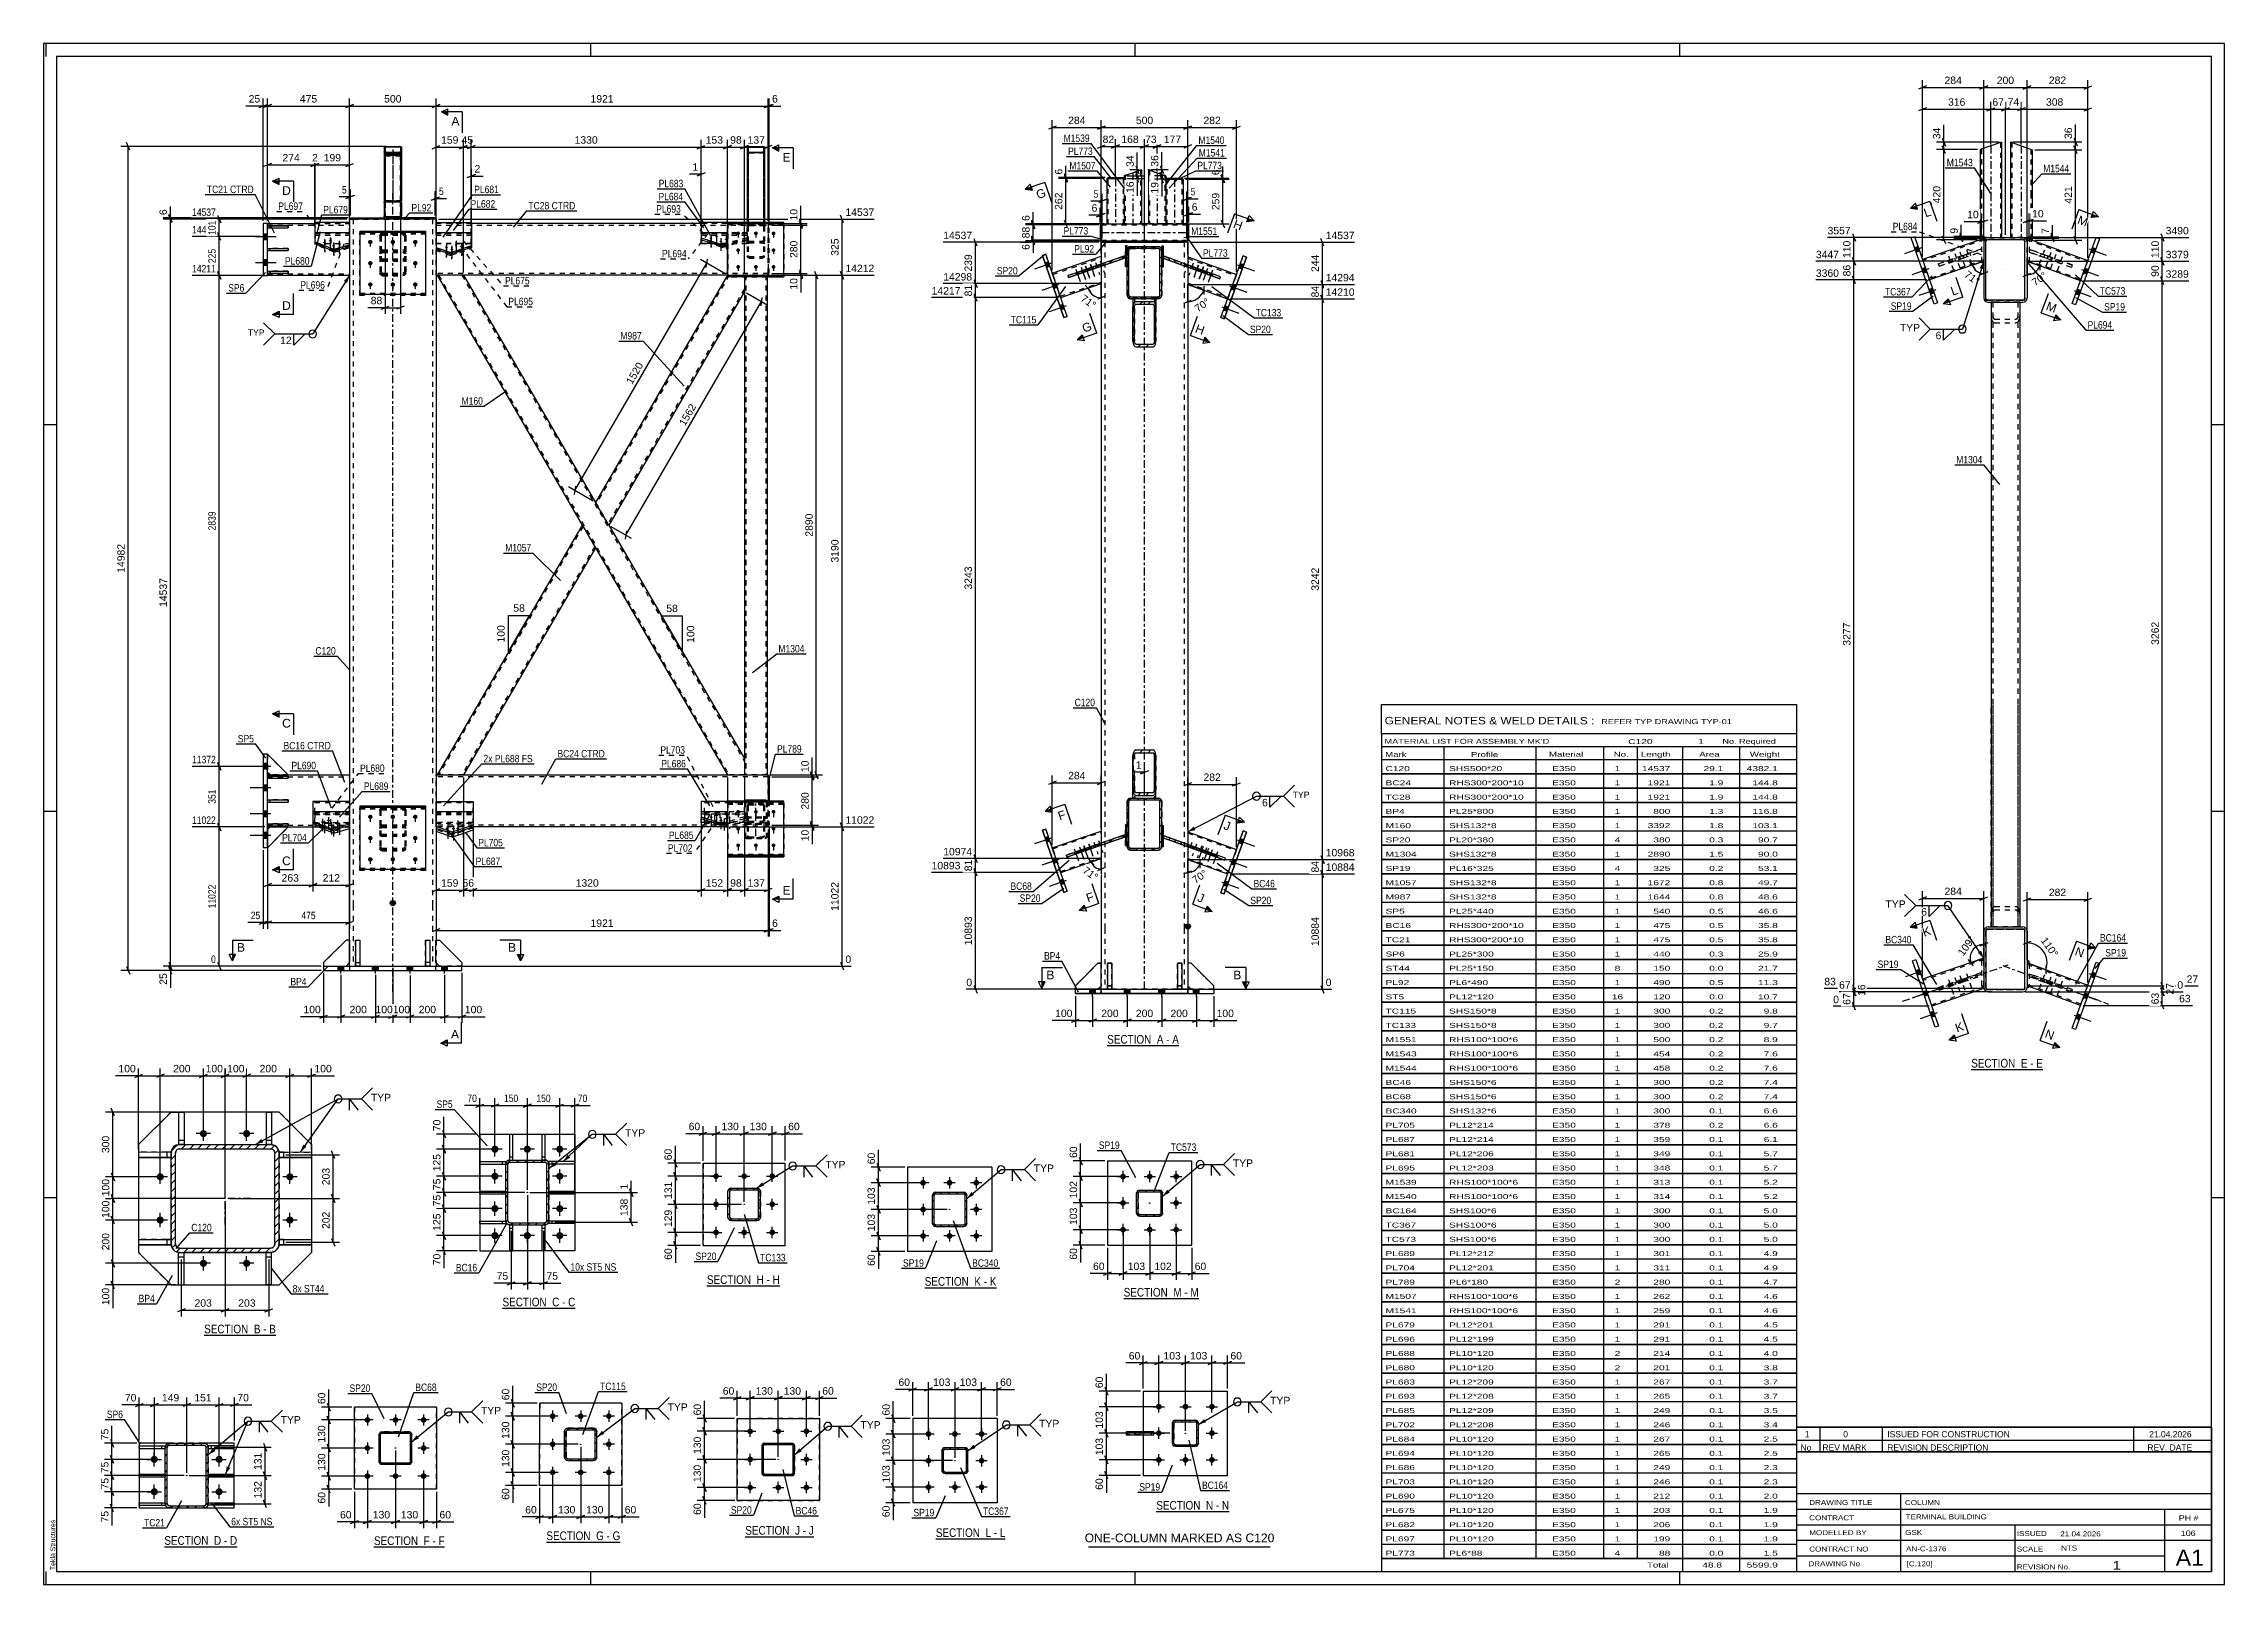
# Paper-space layout 'Layout1' of a CAD drawing. Header units: millimetres. Extents: x 0 to 841, y 0 to 594.
# The model-space entities are those that its viewports show. They can reach past a viewport. Long polylines and large blocks are cut down to what shows.
import ezdxf

# ---------------------------------------------------------------- set-up
doc = ezdxf.new("R2010")
doc.units = ezdxf.units.MM
doc.linetypes.add('DXK_LINE_DOT2', pattern=[3.9198, 1.9599, -1.9599])
doc.linetypes.add('DXK_LINE_DOT3', pattern=[5.9187, 2.979, -0.9799, 0.9799, -0.9799])
doc.layers.add('Viewport layer', color=7, linetype='Continuous', plot=False)
doc.styles.add('Arial', font='ARIAL.TTF', dxfattribs={"height": 0.2})
doc.styles.add('Arial Narrow', font='ARIALN.TTF', dxfattribs={"height": 0.2})

# ---------------------------------------------------------------- blocks, each defined once
blk = doc.blocks.new('Unknown-284933639-18 - 4274')
at = {"color": 6, "linetype": 'Continuous'}
blk.add_line((-7.25, -223.97), (19.97, -223.97), dxfattribs=at)
at = {"color": 0, "linetype": 'Continuous'}
blk.add_wipeout([(10.86, -223.22), (10.86, -219.72), (-7.25, -219.72), (-7.25, -223.22)], dxfattribs=at)
blk.add_wipeout([(14.25, -223.22), (14.25, -219.72), (11.91, -219.72), (11.91, -223.22)], dxfattribs=at)
at = {"color": 7, "linetype": 'Continuous', "style": 'Arial Narrow'}
blk.add_text('SECTION ', height=3.34, dxfattribs=at).set_placement((-7.25, -223.22))
at = {"color": 0, "linetype": 'Continuous'}
blk.add_wipeout([(16.58, -223.22), (16.58, -219.72), (15.3, -219.72), (15.3, -223.22)], dxfattribs=at)
blk.add_wipeout([(19.97, -223.22), (19.97, -219.72), (17.63, -219.72), (17.63, -223.22)], dxfattribs=at)
at = {"color": 7, "linetype": 'Continuous', "style": 'Arial Narrow'}
for s, p in [('F', (11.91, -223.22)), ('-', (15.3, -223.22)), ('F', (17.63, -223.22))]:
    blk.add_text(s, height=3.34, dxfattribs=at).set_placement(p)
blk = doc.blocks.new('Unknown-284933639-1134')
at = {"color": 5, "linetype": 'Continuous'}
for p, q in [((706.34, 355.61), (-134.66, 355.61)), ((-134.66, 355.61), (-134.66, -238.39)), ((-133.66, 350.61), (-133.66, 355.61)), ((76.34, 350.61), (76.34, 355.61)), ((286.34, 350.61), (286.34, 355.61)), ((496.34, 350.61), (496.34, 355.61)), ((706.34, -238.39), (706.34, 355.61)), ((701.34, 350.61), (-129.66, 350.61)), ((-129.66, 350.61), (-129.66, -233.39)), ((701.34, -233.39), (701.34, 350.61)), ((-129.66, 208.61), (-134.66, 208.61)), ((706.34, 208.61), (701.34, 208.61)), ((-129.66, 59.61), (-134.66, 59.61)), ((706.34, 59.61), (701.34, 59.61)), ((-129.66, -89.39), (-134.66, -89.39)), ((706.34, -89.39), (701.34, -89.39)), ((-133.66, -238.39), (-133.66, -233.39)), ((-129.66, -233.39), (701.34, -233.39)), ((76.34, -238.39), (76.34, -233.39)), ((286.34, -238.39), (286.34, -233.39)), ((496.34, -238.39), (496.34, -233.39)), ((-134.66, -238.39), (706.34, -238.39))]:
    blk.add_line(p, q, dxfattribs=at)
at = {"color": 174, "linetype": 'Continuous', "style": 'Arial'}
blk.add_text('Tekla Structures', height=1.9102, rotation=90, dxfattribs=at).set_placement((-130.16, -232.89))
blk = doc.blocks.new('Unknown-284933639-11 - 2120')
at = {"color": 6, "linetype": 'Continuous'}
blk.add_line((-72.75, -142.35), (-45.1, -142.35), dxfattribs=at)
at = {"color": 0, "linetype": 'Continuous'}
blk.add_wipeout([(-54.64, -141.6), (-54.64, -138.1), (-72.75, -138.1), (-72.75, -141.6)], dxfattribs=at)
blk.add_wipeout([(-51.04, -141.6), (-51.04, -138.1), (-53.59, -138.1), (-53.59, -141.6)], dxfattribs=at)
at = {"color": 7, "linetype": 'Continuous', "style": 'Arial Narrow'}
blk.add_text('SECTION ', height=3.34, dxfattribs=at).set_placement((-72.75, -141.6))
at = {"color": 0, "linetype": 'Continuous'}
blk.add_wipeout([(-48.71, -141.6), (-48.71, -138.1), (-49.99, -138.1), (-49.99, -141.6)], dxfattribs=at)
blk.add_wipeout([(-45.1, -141.6), (-45.1, -138.1), (-47.66, -138.1), (-47.66, -141.6)], dxfattribs=at)
at = {"color": 7, "linetype": 'Continuous', "style": 'Arial Narrow'}
for s, p in [('B', (-53.59, -141.6)), ('-', (-49.99, -141.6)), ('B', (-47.66, -141.6))]:
    blk.add_text(s, height=3.34, dxfattribs=at).set_placement(p)
blk = doc.blocks.new('Unknown-284933639-13 - 2512')
at = {"color": 6, "linetype": 'Continuous'}
blk.add_line((42.32, -131.95), (70.39, -131.95), dxfattribs=at)
at = {"color": 0, "linetype": 'Continuous'}
blk.add_wipeout([(60.42, -131.2), (60.42, -127.7), (42.32, -127.7), (42.32, -131.2)], dxfattribs=at)
blk.add_wipeout([(64.24, -131.2), (64.24, -127.7), (61.47, -127.7), (61.47, -131.2)], dxfattribs=at)
at = {"color": 7, "linetype": 'Continuous', "style": 'Arial Narrow'}
blk.add_text('SECTION ', height=3.34, dxfattribs=at).set_placement((42.32, -131.2))
at = {"color": 0, "linetype": 'Continuous'}
blk.add_wipeout([(66.57, -131.2), (66.57, -127.7), (65.29, -127.7), (65.29, -131.2)], dxfattribs=at)
blk.add_wipeout([(70.39, -131.2), (70.39, -127.7), (67.62, -127.7), (67.62, -131.2)], dxfattribs=at)
at = {"color": 7, "linetype": 'Continuous', "style": 'Arial Narrow'}
for s, p in [('C', (61.47, -131.2)), ('-', (65.29, -131.2)), ('C', (67.62, -131.2))]:
    blk.add_text(s, height=3.34, dxfattribs=at).set_placement(p)
blk = doc.blocks.new('Unknown-284933639-14 - 2916')
at = {"color": 6, "linetype": 'Continuous'}
blk.add_line((-88.1, -223.89), (-60.03, -223.89), dxfattribs=at)
at = {"color": 0, "linetype": 'Continuous'}
blk.add_wipeout([(-70, -223.14), (-70, -219.64), (-88.1, -219.64), (-88.1, -223.14)], dxfattribs=at)
blk.add_wipeout([(-66.18, -223.14), (-66.18, -219.64), (-68.95, -219.64), (-68.95, -223.14)], dxfattribs=at)
at = {"color": 7, "linetype": 'Continuous', "style": 'Arial Narrow'}
blk.add_text('SECTION ', height=3.34, dxfattribs=at).set_placement((-88.1, -223.14))
at = {"color": 0, "linetype": 'Continuous'}
blk.add_wipeout([(-63.85, -223.14), (-63.85, -219.64), (-65.13, -219.64), (-65.13, -223.14)], dxfattribs=at)
blk.add_wipeout([(-60.03, -223.14), (-60.03, -219.64), (-62.8, -219.64), (-62.8, -223.14)], dxfattribs=at)
at = {"color": 7, "linetype": 'Continuous', "style": 'Arial Narrow'}
for s, p in [('D', (-68.95, -223.14)), ('-', (-65.13, -223.14)), ('D', (-62.8, -223.14))]:
    blk.add_text(s, height=3.34, dxfattribs=at).set_placement(p)
blk = doc.blocks.new('Unknown-284933639-15 - 3871')
at = {"color": 6, "linetype": 'Continuous'}
blk.add_line((135.94, -220), (162.31, -220), dxfattribs=at)
at = {"color": 0, "linetype": 'Continuous'}
blk.add_wipeout([(154.05, -219.25), (154.05, -215.75), (135.94, -215.75), (135.94, -219.25)], dxfattribs=at)
blk.add_wipeout([(157.02, -219.25), (157.02, -215.75), (155.1, -215.75), (155.1, -219.25)], dxfattribs=at)
at = {"color": 7, "linetype": 'Continuous', "style": 'Arial Narrow'}
blk.add_text('SECTION ', height=3.34, dxfattribs=at).set_placement((135.94, -219.25))
at = {"color": 0, "linetype": 'Continuous'}
blk.add_wipeout([(159.34, -219.25), (159.34, -215.75), (158.07, -215.75), (158.07, -219.25)], dxfattribs=at)
blk.add_wipeout([(162.31, -219.25), (162.31, -215.75), (160.39, -215.75), (160.39, -219.25)], dxfattribs=at)
at = {"color": 7, "linetype": 'Continuous', "style": 'Arial Narrow'}
for s, p in [('J', (155.1, -219.25)), ('-', (158.07, -219.25)), ('J', (160.39, -219.25))]:
    blk.add_text(s, height=3.34, dxfattribs=at).set_placement(p)
blk = doc.blocks.new('Unknown-284933639-16 - 4070')
at = {"color": 6, "linetype": 'Continuous'}
blk.add_line((121.13, -123.32), (149.2, -123.32), dxfattribs=at)
at = {"color": 0, "linetype": 'Continuous'}
blk.add_wipeout([(139.23, -122.57), (139.23, -119.07), (121.13, -119.07), (121.13, -122.57)], dxfattribs=at)
blk.add_wipeout([(143.05, -122.57), (143.05, -119.07), (140.28, -119.07), (140.28, -122.57)], dxfattribs=at)
at = {"color": 7, "linetype": 'Continuous', "style": 'Arial Narrow'}
blk.add_text('SECTION ', height=3.34, dxfattribs=at).set_placement((121.13, -122.57))
at = {"color": 0, "linetype": 'Continuous'}
blk.add_wipeout([(145.38, -122.57), (145.38, -119.07), (144.1, -119.07), (144.1, -122.57)], dxfattribs=at)
blk.add_wipeout([(149.2, -122.57), (149.2, -119.07), (146.43, -119.07), (146.43, -122.57)], dxfattribs=at)
at = {"color": 7, "linetype": 'Continuous', "style": 'Arial Narrow'}
for s, p in [('H', (140.28, -122.57)), ('-', (144.1, -122.57)), ('H', (146.43, -122.57))]:
    blk.add_text(s, height=3.34, dxfattribs=at).set_placement(p)
blk = doc.blocks.new('Unknown-284933639-17 - 3192')
at = {"color": 6, "linetype": 'Continuous'}
blk.add_line((275.51, -30.69), (303.16, -30.69), dxfattribs=at)
at = {"color": 0, "linetype": 'Continuous'}
blk.add_wipeout([(293.62, -29.94), (293.62, -26.44), (275.51, -26.44), (275.51, -29.94)], dxfattribs=at)
blk.add_wipeout([(297.23, -29.94), (297.23, -26.44), (294.67, -26.44), (294.67, -29.94)], dxfattribs=at)
at = {"color": 7, "linetype": 'Continuous', "style": 'Arial Narrow'}
blk.add_text('SECTION ', height=3.34, dxfattribs=at).set_placement((275.51, -29.94))
at = {"color": 0, "linetype": 'Continuous'}
blk.add_wipeout([(299.55, -29.94), (299.55, -26.44), (298.28, -26.44), (298.28, -29.94)], dxfattribs=at)
blk.add_wipeout([(303.16, -29.94), (303.16, -26.44), (300.6, -26.44), (300.6, -29.94)], dxfattribs=at)
at = {"color": 7, "linetype": 'Continuous', "style": 'Arial Narrow'}
for s, p in [('A', (294.67, -29.94)), ('-', (298.28, -29.94)), ('A', (300.6, -29.94))]:
    blk.add_text(s, height=3.34, dxfattribs=at).set_placement(p)
blk = doc.blocks.new('Unknown-284933639-19 - 4461')
at = {"color": 6, "linetype": 'Continuous'}
blk.add_line((59.24, -222.06), (87.74, -222.06), dxfattribs=at)
at = {"color": 0, "linetype": 'Continuous'}
blk.add_wipeout([(77.34, -221.31), (77.34, -217.81), (59.24, -217.81), (59.24, -221.31)], dxfattribs=at)
blk.add_wipeout([(81.38, -221.31), (81.38, -217.81), (78.39, -217.81), (78.39, -221.31)], dxfattribs=at)
at = {"color": 7, "linetype": 'Continuous', "style": 'Arial Narrow'}
blk.add_text('SECTION ', height=3.34, dxfattribs=at).set_placement((59.24, -221.31))
at = {"color": 0, "linetype": 'Continuous'}
blk.add_wipeout([(83.7, -221.31), (83.7, -217.81), (82.43, -217.81), (82.43, -221.31)], dxfattribs=at)
blk.add_wipeout([(87.74, -221.31), (87.74, -217.81), (84.75, -217.81), (84.75, -221.31)], dxfattribs=at)
at = {"color": 7, "linetype": 'Continuous', "style": 'Arial Narrow'}
for s, p in [('G', (78.39, -221.31)), ('G', (84.75, -221.31)), ('-', (82.43, -221.31))]:
    blk.add_text(s, height=3.34, dxfattribs=at).set_placement(p)
blk = doc.blocks.new('Unknown-284933639-64 - 13959')
at = {"color": 6, "linetype": 'Continuous'}
blk.add_line((608.7, -39.89), (636.35, -39.89), dxfattribs=at)
at = {"color": 0, "linetype": 'Continuous'}
blk.add_wipeout([(626.81, -39.14), (626.81, -35.64), (608.7, -35.64), (608.7, -39.14)], dxfattribs=at)
blk.add_wipeout([(630.42, -39.14), (630.42, -35.64), (627.86, -35.64), (627.86, -39.14)], dxfattribs=at)
at = {"color": 7, "linetype": 'Continuous', "style": 'Arial Narrow'}
blk.add_text('SECTION ', height=3.34, dxfattribs=at).set_placement((608.7, -39.14))
at = {"color": 0, "linetype": 'Continuous'}
blk.add_wipeout([(632.74, -39.14), (632.74, -35.64), (631.47, -35.64), (631.47, -39.14)], dxfattribs=at)
blk.add_wipeout([(636.35, -39.14), (636.35, -35.64), (633.79, -35.64), (633.79, -39.14)], dxfattribs=at)
at = {"color": 7, "linetype": 'Continuous', "style": 'Arial Narrow'}
for s, p in [('E', (627.86, -39.14)), ('-', (631.47, -39.14)), ('E', (633.79, -39.14))]:
    blk.add_text(s, height=3.34, dxfattribs=at).set_placement(p)
blk = doc.blocks.new('Unknown-284933639-65 - 15649')
at = {"color": 6, "linetype": 'Continuous'}
blk.add_line((205.13, -124.01), (232.77, -124.01), dxfattribs=at)
at = {"color": 0, "linetype": 'Continuous'}
blk.add_wipeout([(223.23, -123.26), (223.23, -119.76), (205.13, -119.76), (205.13, -123.26)], dxfattribs=at)
blk.add_wipeout([(226.84, -123.26), (226.84, -119.76), (224.28, -119.76), (224.28, -123.26)], dxfattribs=at)
at = {"color": 7, "linetype": 'Continuous', "style": 'Arial Narrow'}
blk.add_text('SECTION ', height=3.34, dxfattribs=at).set_placement((205.13, -123.26))
at = {"color": 0, "linetype": 'Continuous'}
blk.add_wipeout([(229.17, -123.26), (229.17, -119.76), (227.89, -119.76), (227.89, -123.26)], dxfattribs=at)
blk.add_wipeout([(232.77, -123.26), (232.77, -119.76), (230.22, -119.76), (230.22, -123.26)], dxfattribs=at)
at = {"color": 7, "linetype": 'Continuous', "style": 'Arial Narrow'}
for s, p in [('K', (224.28, -123.26)), ('-', (227.89, -123.26)), ('K', (230.22, -123.26))]:
    blk.add_text(s, height=3.34, dxfattribs=at).set_placement(p)
blk = doc.blocks.new('Unknown-284933639-66 - 15810')
at = {"color": 6, "linetype": 'Continuous'}
blk.add_line((209.42, -220.87), (236.22, -220.87), dxfattribs=at)
at = {"color": 0, "linetype": 'Continuous'}
blk.add_wipeout([(227.53, -220.12), (227.53, -216.62), (209.42, -216.62), (209.42, -220.12)], dxfattribs=at)
blk.add_wipeout([(230.71, -220.12), (230.71, -216.62), (228.58, -216.62), (228.58, -220.12)], dxfattribs=at)
at = {"color": 7, "linetype": 'Continuous', "style": 'Arial Narrow'}
blk.add_text('SECTION ', height=3.34, dxfattribs=at).set_placement((209.42, -220.12))
at = {"color": 0, "linetype": 'Continuous'}
blk.add_wipeout([(233.03, -220.12), (233.03, -216.62), (231.76, -216.62), (231.76, -220.12)], dxfattribs=at)
blk.add_wipeout([(236.22, -220.12), (236.22, -216.62), (234.08, -216.62), (234.08, -220.12)], dxfattribs=at)
at = {"color": 7, "linetype": 'Continuous', "style": 'Arial Narrow'}
for s, p in [('L', (228.58, -220.12)), ('-', (231.76, -220.12)), ('L', (234.08, -220.12))]:
    blk.add_text(s, height=3.34, dxfattribs=at).set_placement(p)
blk = doc.blocks.new('Unknown-284933639-67 - 15962')
at = {"color": 6, "linetype": 'Continuous'}
blk.add_line((281.86, -128.2), (310.78, -128.2), dxfattribs=at)
at = {"color": 0, "linetype": 'Continuous'}
blk.add_wipeout([(299.97, -127.45), (299.97, -123.95), (281.86, -123.95), (281.86, -127.45)], dxfattribs=at)
blk.add_wipeout([(304.21, -127.45), (304.21, -123.95), (301.02, -123.95), (301.02, -127.45)], dxfattribs=at)
at = {"color": 7, "linetype": 'Continuous', "style": 'Arial Narrow'}
blk.add_text('SECTION ', height=3.34, dxfattribs=at).set_placement((281.86, -127.45))
at = {"color": 0, "linetype": 'Continuous'}
blk.add_wipeout([(306.54, -127.45), (306.54, -123.95), (305.26, -123.95), (305.26, -127.45)], dxfattribs=at)
blk.add_wipeout([(310.78, -127.45), (310.78, -123.95), (307.59, -123.95), (307.59, -127.45)], dxfattribs=at)
at = {"color": 7, "linetype": 'Continuous', "style": 'Arial Narrow'}
for s, p in [('M', (301.02, -127.45)), ('-', (305.26, -127.45)), ('M', (307.59, -127.45))]:
    blk.add_text(s, height=3.34, dxfattribs=at).set_placement(p)
blk = doc.blocks.new('Unknown-284933639-68 - 16159')
at = {"color": 6, "linetype": 'Continuous'}
blk.add_line((294.45, -210.33), (322.52, -210.33), dxfattribs=at)
at = {"color": 0, "linetype": 'Continuous'}
blk.add_wipeout([(312.55, -209.58), (312.55, -206.08), (294.45, -206.08), (294.45, -209.58)], dxfattribs=at)
blk.add_wipeout([(316.37, -209.58), (316.37, -206.08), (313.6, -206.08), (313.6, -209.58)], dxfattribs=at)
at = {"color": 7, "linetype": 'Continuous', "style": 'Arial Narrow'}
blk.add_text('SECTION ', height=3.34, dxfattribs=at).set_placement((294.45, -209.58))
at = {"color": 0, "linetype": 'Continuous'}
blk.add_wipeout([(318.7, -209.58), (318.7, -206.08), (317.42, -206.08), (317.42, -209.58)], dxfattribs=at)
blk.add_wipeout([(322.52, -209.58), (322.52, -206.08), (319.75, -206.08), (319.75, -209.58)], dxfattribs=at)
at = {"color": 7, "linetype": 'Continuous', "style": 'Arial Narrow'}
for s, p in [('N', (313.6, -209.58)), ('-', (317.42, -209.58)), ('N', (319.75, -209.58))]:
    blk.add_text(s, height=3.34, dxfattribs=at).set_placement(p)
blk = doc.blocks.new('Bolt-284933639-4282 - 4274')
at = {"linetype": 'Continuous'}
for points in [[(-10.87, -175), (-10.85, -174.77), (-10.77, -174.56), (-10.66, -174.36), (-10.5, -174.19), (-10.32, -174.06), (-10.11, -173.97), (-9.89, -173.93), (-9.66, -173.93), (-9.44, -173.98), (-9.24, -174.07), (-9.06, -174.21), (-8.91, -174.38), (-8.79, -174.58), (-8.73, -174.79), (-8.7, -175.02), (-8.73, -175.24), (-8.8, -175.46), (-8.92, -175.65), (-9.07, -175.82), (-9.26, -175.95), (-9.46, -176.04), (-9.69, -176.08), (-9.91, -176.08), (-10.13, -176.03), (-10.34, -175.94), (-10.52, -175.8), (-10.67, -175.63), (-10.78, -175.44), (-10.85, -175.22)], [(-0.04, -175), (-0.01, -174.77), (0.06, -174.56), (0.18, -174.36), (0.33, -174.2), (0.51, -174.06), (0.72, -173.97), (0.94, -173.93), (1.17, -173.93), (1.39, -173.98), (1.6, -174.08), (1.78, -174.21), (1.93, -174.38), (2.04, -174.58), (2.11, -174.79), (2.13, -175.02), (2.1, -175.24), (2.03, -175.46), (1.92, -175.65), (1.76, -175.82), (1.58, -175.95), (1.37, -176.04), (1.15, -176.09), (0.92, -176.08), (0.7, -176.04), (0.49, -175.94), (0.31, -175.81), (0.16, -175.64), (0.05, -175.44), (-0.02, -175.22)], [(10.8, -175), (10.82, -174.77), (10.89, -174.56), (11.01, -174.36), (11.16, -174.2), (11.35, -174.07), (11.55, -173.98), (11.78, -173.93), (12, -173.93), (12.22, -173.98), (12.43, -174.08), (12.61, -174.21), (12.76, -174.38), (12.87, -174.58), (12.94, -174.8), (12.96, -175.02), (12.94, -175.25), (12.86, -175.46), (12.75, -175.66), (12.6, -175.82), (12.41, -175.95), (12.2, -176.04), (11.98, -176.09), (11.75, -176.09), (11.53, -176.04), (11.33, -175.94), (11.15, -175.81), (11, -175.64), (10.88, -175.44), (10.82, -175.22)], [(-10.87, -185.83), (-10.85, -185.6), (-10.78, -185.39), (-10.66, -185.19), (-10.51, -185.03), (-10.32, -184.9), (-10.11, -184.81), (-9.89, -184.76), (-9.67, -184.76), (-9.44, -184.81), (-9.24, -184.91), (-9.06, -185.04), (-8.91, -185.21), (-8.8, -185.41), (-8.73, -185.63), (-8.71, -185.85), (-8.73, -186.08), (-8.8, -186.29), (-8.92, -186.49), (-9.07, -186.65), (-9.26, -186.78), (-9.47, -186.87), (-9.69, -186.92), (-9.91, -186.92), (-10.14, -186.87), (-10.34, -186.77), (-10.52, -186.64), (-10.67, -186.47), (-10.78, -186.27), (-10.85, -186.05)], [(10.79, -185.83), (10.82, -185.61), (10.89, -185.39), (11.01, -185.2), (11.16, -185.03), (11.34, -184.9), (11.55, -184.81), (11.77, -184.77), (12, -184.77), (12.22, -184.82), (12.43, -184.91), (12.61, -185.05), (12.76, -185.22), (12.87, -185.41), (12.94, -185.63), (12.96, -185.85), (12.93, -186.08), (12.86, -186.29), (12.75, -186.49), (12.59, -186.66), (12.41, -186.79), (12.2, -186.88), (11.98, -186.92), (11.75, -186.92), (11.53, -186.87), (11.33, -186.78), (11.14, -186.64), (10.99, -186.47), (10.88, -186.27), (10.81, -186.06)], [(-10.88, -196.66), (-10.85, -196.44), (-10.78, -196.22), (-10.66, -196.03), (-10.51, -195.86), (-10.32, -195.73), (-10.12, -195.64), (-9.89, -195.59), (-9.67, -195.6), (-9.45, -195.65), (-9.24, -195.74), (-9.06, -195.88), (-8.91, -196.05), (-8.8, -196.24), (-8.73, -196.46), (-8.71, -196.68), (-8.73, -196.91), (-8.81, -197.12), (-8.92, -197.32), (-9.08, -197.49), (-9.26, -197.62), (-9.47, -197.71), (-9.69, -197.75), (-9.92, -197.75), (-10.14, -197.7), (-10.34, -197.61), (-10.52, -197.47), (-10.67, -197.3), (-10.79, -197.1), (-10.85, -196.89)], [(-0.04, -196.66), (-0.02, -196.44), (0.06, -196.22), (0.17, -196.03), (0.32, -195.86), (0.51, -195.73), (0.72, -195.64), (0.94, -195.6), (1.17, -195.6), (1.39, -195.65), (1.59, -195.74), (1.77, -195.88), (1.92, -196.05), (2.04, -196.24), (2.1, -196.46), (2.12, -196.69), (2.1, -196.91), (2.03, -197.13), (1.91, -197.32), (1.76, -197.49), (1.57, -197.62), (1.37, -197.71), (1.14, -197.75), (0.92, -197.75), (0.7, -197.7), (0.49, -197.61), (0.31, -197.47), (0.16, -197.3), (0.05, -197.11), (-0.02, -196.89)], [(10.79, -196.67), (10.82, -196.44), (10.89, -196.23), (11, -196.03), (11.16, -195.86), (11.34, -195.73), (11.55, -195.64), (11.77, -195.6), (12, -195.6), (12.22, -195.65), (12.43, -195.74), (12.61, -195.88), (12.76, -196.05), (12.87, -196.25), (12.94, -196.46), (12.96, -196.69), (12.93, -196.91), (12.86, -197.13), (12.74, -197.32), (12.59, -197.49), (12.41, -197.62), (12.2, -197.71), (11.98, -197.76), (11.75, -197.75), (11.53, -197.7), (11.32, -197.61), (11.14, -197.47), (10.99, -197.3), (10.88, -197.11), (10.81, -196.89)]]:
    blk.add_hatch(color=1, dxfattribs=at).paths.add_polyline_path(points)
at = {"color": 1, "linetype": 'Continuous'}
for p, q in [((-7.62, -175.01), (-11.95, -175.01)), ((-9.79, -172.84), (-9.79, -177.17)), ((3.21, -175.01), (-1.12, -175.01)), ((1.05, -172.84), (1.04, -177.17)), ((14.05, -175.01), (9.71, -175.01)), ((11.88, -172.84), (11.88, -177.18)), ((-9.79, -183.67), (-9.79, -188.01)), ((11.88, -183.68), (11.88, -188.01)), ((-7.62, -185.84), (-11.96, -185.84)), ((14.04, -185.84), (9.71, -185.84)), ((-7.63, -196.67), (-11.96, -196.67)), ((-9.79, -194.51), (-9.79, -198.84)), ((3.21, -196.68), (-1.13, -196.67)), ((1.04, -194.51), (1.04, -198.84)), ((14.04, -196.68), (9.71, -196.68)), ((11.88, -194.51), (11.87, -198.84))]:
    blk.add_line(p, q, dxfattribs=at)
blk = doc.blocks.new('Part-284933639-4342 - 4274')
at = {"color": 2, "linetype": 'Continuous'}
for p, q in [((16.88, -170.01), (-14.79, -170.01)), ((-14.79, -201.67), (-14.79, -170.01)), ((16.88, -170.01), (16.87, -201.68)), ((16.88, -170.01), (16.88, -170.01)), ((16.87, -201.68), (-14.79, -201.67)), ((16.87, -201.68), (16.87, -201.68))]:
    blk.add_line(p, q, dxfattribs=at)
at = {"color": 7, "linetype": 'DXK_LINE_DOT2'}
for p, q in [((-14.79, -170.01), (-14.79, -201.67)), ((16.87, -201.68), (16.88, -170.01))]:
    blk.add_line(p, q, dxfattribs=at)
blk = doc.blocks.new('Part-284933639-4334 - 4274')
at = {"linetype": 'Continuous'}
h = blk.add_hatch(dxfattribs=at)
h.set_pattern_fill('', scale=0.7, style=0, pattern_type=0)
h.set_pattern_definition([(45, (6.6753, -192.0165), (-1.57154, 1.57154), [])])
h.paths.add_polyline_path([(6.29, -192.09), (6.68, -192.02), (7, -191.8), (7.22, -191.48), (7.29, -191.09), (7.29, -180.59), (7.22, -180.21), (7, -179.89), (6.68, -179.67), (6.29, -179.59), (-4.21, -179.59), (-4.59, -179.67), (-4.91, -179.88), (-5.13, -180.21), (-5.21, -180.59), (-5.21, -191.09), (-5.13, -191.47), (-4.91, -191.8), (-4.59, -192.01), (-4.21, -192.09)])
h.paths.add_polyline_path([(-4.21, -191.59), (-4.4, -191.55), (-4.56, -191.44), (-4.67, -191.28), (-4.71, -191.09), (-4.71, -180.59), (-4.67, -180.4), (-4.56, -180.24), (-4.4, -180.13), (-4.21, -180.09), (6.29, -180.09), (6.49, -180.13), (6.65, -180.24), (6.76, -180.4), (6.79, -180.59), (6.79, -191.09), (6.75, -191.28), (6.65, -191.45), (6.48, -191.55), (6.29, -191.59)])
blk.add_hatch(color=246, dxfattribs=at).paths.add_polyline_path([(1.04, -185.94, -1), (1.04, -185.74, -1)])
at = {"color": 7, "linetype": 'DXK_LINE_DOT2'}
for p, q in [((-5.21, -180.59), (-5.13, -180.21)), ((-5.21, -180.59), (-5.21, -191.09)), ((-5.13, -180.21), (-5.13, -180.21)), ((-4.67, -180.4), (-4.71, -180.59)), ((-4.71, -191.09), (-4.71, -180.59)), ((-4.56, -180.24), (-4.67, -180.4)), ((-4.59, -179.67), (-4.21, -179.59)), ((-4.4, -180.13), (-4.56, -180.24)), ((-4.21, -180.09), (-4.4, -180.13)), ((6.29, -179.59), (-4.21, -179.59)), ((-4.21, -180.09), (6.29, -180.09)), ((6.29, -179.59), (6.68, -179.67)), ((6.49, -180.13), (6.29, -180.09)), ((6.65, -180.24), (6.49, -180.13)), ((6.76, -180.4), (6.65, -180.24)), ((6.79, -180.59), (6.76, -180.4)), ((6.79, -191.09), (6.79, -180.59)), ((7.22, -180.21), (7.29, -180.59)), ((7.29, -191.09), (7.29, -180.59)), ((-5.13, -191.47), (-5.21, -191.09)), ((-5.21, -191.09), (-5.21, -191.09)), ((-4.71, -191.09), (-4.67, -191.28)), ((-4.67, -191.28), (-4.56, -191.44)), ((-4.21, -192.09), (-4.59, -192.01)), ((-4.56, -191.44), (-4.4, -191.55)), ((-4.4, -191.55), (-4.21, -191.59)), ((-4.21, -191.59), (6.29, -191.59)), ((6.29, -192.09), (-4.21, -192.09)), ((6.29, -191.59), (6.48, -191.55)), ((6.67, -192.02), (6.29, -192.09)), ((6.48, -191.55), (6.65, -191.45)), ((6.65, -191.45), (6.75, -191.28)), ((6.75, -191.28), (6.79, -191.09)), ((7.29, -191.09), (7.22, -191.48))]:
    blk.add_line(p, q, dxfattribs=at)
at = {"color": 2, "linetype": 'Continuous'}
for p, q in [((-5.13, -180.21), (-5.21, -180.59)), ((-5.21, -180.59), (-5.21, -180.59)), ((-5.21, -191.09), (-5.21, -180.59)), ((-4.71, -180.59), (-4.67, -180.4)), ((-4.71, -180.59), (-4.71, -180.59)), ((-4.71, -191.09), (-4.71, -180.59)), ((-4.67, -180.4), (-4.56, -180.24)), ((-4.21, -179.59), (-4.59, -179.67)), ((-4.56, -180.24), (-4.4, -180.13)), ((-4.4, -180.13), (-4.21, -180.09)), ((-4.21, -179.59), (-4.21, -179.59)), ((-4.21, -179.59), (6.29, -179.59)), ((-4.21, -180.09), (-4.21, -180.09)), ((-4.21, -180.09), (6.29, -180.09)), ((6.29, -179.59), (6.29, -179.59)), ((6.68, -179.67), (6.29, -179.59)), ((6.29, -180.09), (6.29, -180.09)), ((6.29, -180.09), (6.49, -180.13)), ((6.49, -180.13), (6.65, -180.24)), ((6.65, -180.24), (6.76, -180.4)), ((6.76, -180.4), (6.79, -180.59)), ((6.79, -180.59), (6.79, -180.59)), ((6.79, -191.09), (6.79, -180.59)), ((7.29, -180.59), (7.22, -180.21)), ((7.29, -180.59), (7.29, -180.59)), ((7.29, -191.09), (7.29, -180.59)), ((-5.21, -191.09), (-5.21, -191.09)), ((-5.21, -191.09), (-5.13, -191.47)), ((-4.71, -191.09), (-4.71, -191.09)), ((-4.67, -191.28), (-4.71, -191.09)), ((-4.56, -191.44), (-4.67, -191.28)), ((-4.59, -192.01), (-4.21, -192.09)), ((-4.4, -191.55), (-4.56, -191.44)), ((-4.21, -191.59), (-4.4, -191.55)), ((-4.21, -191.59), (-4.21, -191.59)), ((-4.21, -191.59), (6.29, -191.59)), ((-4.21, -192.09), (-4.21, -192.09)), ((-4.21, -192.09), (6.29, -192.09)), ((6.48, -191.55), (6.29, -191.59)), ((6.29, -191.59), (6.29, -191.59)), ((6.29, -192.09), (6.68, -192.02)), ((6.29, -192.09), (6.29, -192.09)), ((6.65, -191.45), (6.48, -191.55)), ((6.75, -191.28), (6.65, -191.45)), ((6.79, -191.09), (6.75, -191.28)), ((6.79, -191.09), (6.79, -191.09)), ((7.22, -191.48), (7.29, -191.09)), ((7.29, -191.09), (7.29, -191.09))]:
    blk.add_line(p, q, dxfattribs=at)
at = {"color": 7, "linetype": 'DXK_LINE_DOT3'}
blk.add_line((1.04, -185.84), (1.04, -185.84), dxfattribs=at)
at = {"color": 246, "linetype": 'DXK_LINE_DOT2'}
blk.add_line((1.04, -185.84), (1.04, -185.84), dxfattribs=at)
at = {"color": 246, "linetype": 'Continuous'}
blk.add_circle((1.04, -185.84), 0.1, dxfattribs=at)
at = {"color": 7, "linetype": 'DXK_LINE_DOT2'}
for centre, start, end in [((-4.21, -180.59), 112.49003, 157.49003), ((6.29, -180.59), 22.49003, 67.49003), ((-4.21, -191.09), 202.49003, 247.49003), ((6.29, -191.09), 292.49003, 337.49003)]:
    blk.add_arc(centre, 1, start, end, dxfattribs=at)
at = {"color": 2, "linetype": 'Continuous'}
for centre, start, end in [((-4.21, -180.59), 112.49003, 157.49003), ((6.29, -180.59), 22.49003, 67.49003), ((-4.21, -191.09), 202.49003, 247.49003), ((6.29, -191.09), 292.49003, 337.49003)]:
    blk.add_arc(centre, 1, start, end, dxfattribs=at)
blk = doc.blocks.new('Part-284933639-2157 - 2120')
at = {"color": 2, "linetype": 'Continuous'}
for p, q in [((-42.19, -105.44), (-43.86, -105.44)), ((-43.86, -107.11), (-43.86, -107.53)), ((-43.86, -107.53), (-42.19, -107.53)), ((-42.19, -107.53), (-43.86, -107.53)), ((-43.86, -107.53), (-43.86, -107.53)), ((-43.86, -107.53), (-43.86, -107.53)), ((-42.19, -105.44), (-42.19, -107.53)), ((-42.19, -105.44), (-31.36, -105.45)), ((-42.19, -107.53), (-31.36, -107.53)), ((-31.36, -107.53), (-42.19, -107.53)), ((-31.36, -105.45), (-31.36, -107.53)), ((-31.36, -107.53), (-31.36, -107.53))]:
    blk.add_line(p, q, dxfattribs=at)
at = {"color": 7, "linetype": 'DXK_LINE_DOT2'}
for p, q in [((-43.86, -105.44), (-43.86, -107.11)), ((-43.86, -105.45), (-42.19, -105.45)), ((-42.19, -105.45), (-31.36, -105.45)), ((-42.19, -107.53), (-42.19, -107.53)), ((-31.36, -107.53), (-31.36, -107.53))]:
    blk.add_line(p, q, dxfattribs=at)
blk = doc.blocks.new('Bolt-284933639-2218 - 2120')
at = {"linetype": 'Continuous'}
for points in [[(-73.02, -65.99), (-73.31, -65.96), (-73.58, -65.87), (-73.83, -65.73), (-74.05, -65.54), (-74.21, -65.3), (-74.33, -65.04), (-74.39, -64.76), (-74.39, -64.47), (-74.33, -64.19), (-74.21, -63.93), (-74.05, -63.7), (-73.83, -63.5), (-73.58, -63.36), (-73.31, -63.27), (-73.02, -63.24), (-72.74, -63.27), (-72.46, -63.36), (-72.22, -63.5), (-72, -63.7), (-71.83, -63.93), (-71.72, -64.19), (-71.66, -64.47), (-71.66, -64.76), (-71.72, -65.04), (-71.83, -65.3), (-72, -65.54), (-72.22, -65.73), (-72.46, -65.87), (-72.74, -65.96)], [(-56.36, -65.99), (-56.64, -65.96), (-56.92, -65.87), (-57.17, -65.73), (-57.38, -65.54), (-57.55, -65.3), (-57.67, -65.04), (-57.72, -64.76), (-57.72, -64.47), (-57.67, -64.19), (-57.55, -63.93), (-57.38, -63.7), (-57.17, -63.5), (-56.92, -63.36), (-56.64, -63.27), (-56.36, -63.24), (-56.07, -63.27), (-55.8, -63.36), (-55.55, -63.5), (-55.34, -63.7), (-55.17, -63.93), (-55.05, -64.19), (-54.99, -64.47), (-54.99, -64.76), (-55.05, -65.04), (-55.17, -65.3), (-55.34, -65.54), (-55.55, -65.73), (-55.8, -65.87), (-56.07, -65.96)], [(-89.69, -82.66), (-89.98, -82.63), (-90.25, -82.54), (-90.5, -82.4), (-90.71, -82.2), (-90.88, -81.97), (-91, -81.71), (-91.06, -81.43), (-91.06, -81.14), (-91, -80.86), (-90.88, -80.6), (-90.71, -80.36), (-90.5, -80.17), (-90.25, -80.03), (-89.98, -79.94), (-89.69, -79.91), (-89.4, -79.94), (-89.13, -80.03), (-88.88, -80.17), (-88.67, -80.36), (-88.5, -80.6), (-88.38, -80.86), (-88.32, -81.14), (-88.32, -81.43), (-88.38, -81.71), (-88.5, -81.97), (-88.67, -82.2), (-88.88, -82.4), (-89.13, -82.54), (-89.4, -82.63)], [(-39.69, -82.66), (-39.98, -82.63), (-40.25, -82.54), (-40.5, -82.4), (-40.71, -82.2), (-40.88, -81.97), (-41, -81.71), (-41.06, -81.43), (-41.06, -81.14), (-41, -80.86), (-40.88, -80.6), (-40.71, -80.36), (-40.5, -80.17), (-40.25, -80.03), (-39.98, -79.94), (-39.69, -79.91), (-39.4, -79.94), (-39.13, -80.03), (-38.88, -80.17), (-38.67, -80.36), (-38.5, -80.6), (-38.38, -80.86), (-38.32, -81.14), (-38.32, -81.43), (-38.38, -81.71), (-38.5, -81.97), (-38.67, -82.2), (-38.88, -82.4), (-39.13, -82.54), (-39.4, -82.63)], [(-89.69, -99.33), (-89.98, -99.3), (-90.25, -99.21), (-90.5, -99.06), (-90.71, -98.87), (-90.88, -98.64), (-91, -98.38), (-91.06, -98.09), (-91.06, -97.81), (-91, -97.53), (-90.88, -97.26), (-90.71, -97.03), (-90.5, -96.84), (-90.25, -96.69), (-89.98, -96.61), (-89.69, -96.58), (-89.4, -96.61), (-89.13, -96.69), (-88.88, -96.84), (-88.67, -97.03), (-88.5, -97.26), (-88.38, -97.53), (-88.32, -97.81), (-88.32, -98.09), (-88.38, -98.38), (-88.5, -98.64), (-88.67, -98.87), (-88.88, -99.06), (-89.13, -99.21), (-89.4, -99.3)], [(-39.69, -99.33), (-39.98, -99.3), (-40.25, -99.21), (-40.5, -99.06), (-40.71, -98.87), (-40.88, -98.64), (-41, -98.38), (-41.06, -98.09), (-41.06, -97.81), (-41, -97.53), (-40.88, -97.26), (-40.71, -97.03), (-40.5, -96.84), (-40.25, -96.69), (-39.98, -96.61), (-39.69, -96.58), (-39.4, -96.61), (-39.13, -96.69), (-38.88, -96.84), (-38.67, -97.03), (-38.5, -97.26), (-38.38, -97.53), (-38.32, -97.81), (-38.32, -98.09), (-38.38, -98.38), (-38.5, -98.64), (-38.67, -98.87), (-38.88, -99.06), (-39.13, -99.21), (-39.4, -99.3)], [(-73.02, -115.99), (-73.31, -115.96), (-73.58, -115.87), (-73.83, -115.73), (-74.05, -115.54), (-74.21, -115.3), (-74.33, -115.04), (-74.39, -114.76), (-74.39, -114.47), (-74.33, -114.19), (-74.21, -113.93), (-74.05, -113.7), (-73.83, -113.5), (-73.58, -113.36), (-73.31, -113.27), (-73.02, -113.24), (-72.74, -113.27), (-72.46, -113.36), (-72.22, -113.5), (-72, -113.7), (-71.83, -113.93), (-71.72, -114.19), (-71.66, -114.47), (-71.66, -114.76), (-71.72, -115.04), (-71.83, -115.3), (-72, -115.54), (-72.22, -115.73), (-72.46, -115.87), (-72.74, -115.96)], [(-56.36, -115.99), (-56.64, -115.96), (-56.92, -115.87), (-57.17, -115.73), (-57.38, -115.54), (-57.55, -115.3), (-57.67, -115.04), (-57.72, -114.76), (-57.72, -114.47), (-57.67, -114.19), (-57.55, -113.93), (-57.38, -113.7), (-57.17, -113.5), (-56.92, -113.36), (-56.64, -113.27), (-56.36, -113.24), (-56.07, -113.27), (-55.8, -113.36), (-55.55, -113.5), (-55.34, -113.7), (-55.17, -113.93), (-55.05, -114.19), (-54.99, -114.47), (-54.99, -114.76), (-55.05, -115.04), (-55.17, -115.3), (-55.34, -115.54), (-55.55, -115.73), (-55.8, -115.87), (-56.07, -115.96)]]:
    blk.add_hatch(color=1, dxfattribs=at).paths.add_polyline_path(points)
at = {"color": 1, "linetype": 'Continuous'}
for p, q in [((-70.27, -64.62), (-75.77, -64.62)), ((-73.02, -67.37), (-73.02, -61.87)), ((-53.61, -64.62), (-59.11, -64.62)), ((-56.36, -67.37), (-56.36, -61.87)), ((-86.94, -81.28), (-92.44, -81.28)), ((-89.69, -84.03), (-89.69, -78.53)), ((-36.94, -81.28), (-42.44, -81.28)), ((-39.69, -84.03), (-39.69, -78.53)), ((-86.94, -97.95), (-92.44, -97.95)), ((-89.69, -100.7), (-89.69, -95.2)), ((-36.94, -97.95), (-42.44, -97.95)), ((-39.69, -100.7), (-39.69, -95.2)), ((-70.27, -114.62), (-75.77, -114.62)), ((-73.02, -117.37), (-73.02, -111.87)), ((-53.61, -114.62), (-59.11, -114.62)), ((-56.36, -117.37), (-56.36, -111.87))]:
    blk.add_line(p, q, dxfattribs=at)
blk = doc.blocks.new('Part-284933639-2162 - 2120')
at = {"color": 2, "linetype": 'Continuous'}
for p, q in [((-43.86, -72.11), (-43.86, -71.69)), ((-43.86, -71.69), (-42.19, -71.69)), ((-43.86, -73.78), (-42.19, -73.78)), ((-42.19, -73.78), (-43.86, -73.78)), ((-42.19, -71.69), (-42.19, -73.78)), ((-42.19, -71.69), (-31.36, -71.7)), ((-42.19, -73.78), (-31.36, -73.78)), ((-31.36, -73.78), (-42.19, -73.78)), ((-31.36, -71.7), (-31.36, -73.78)), ((-31.36, -73.78), (-31.36, -73.78))]:
    blk.add_line(p, q, dxfattribs=at)
at = {"color": 7, "linetype": 'DXK_LINE_DOT2'}
for p, q in [((-43.86, -71.7), (-42.19, -71.7)), ((-43.86, -72.11), (-43.86, -73.78)), ((-43.86, -73.78), (-43.86, -73.78)), ((-42.19, -71.7), (-31.36, -71.7)), ((-42.19, -73.78), (-42.19, -73.78)), ((-31.36, -73.78), (-31.36, -73.78))]:
    blk.add_line(p, q, dxfattribs=at)
blk = doc.blocks.new('Part-284933639-2167 - 2120')
at = {"color": 2, "linetype": 'Continuous'}
for p, q in [((-98.02, -105.45), (-87.19, -105.44)), ((-98.02, -105.45), (-98.02, -105.45)), ((-98.02, -105.45), (-98.02, -107.53)), ((-98.02, -107.53), (-87.19, -107.53)), ((-87.19, -107.53), (-98.02, -107.53)), ((-87.19, -105.44), (-85.52, -105.44)), ((-87.19, -105.44), (-87.19, -107.53)), ((-87.19, -107.53), (-85.52, -107.53)), ((-85.52, -107.53), (-87.19, -107.53)), ((-85.52, -107.11), (-85.52, -107.53)), ((-85.52, -107.53), (-85.52, -107.53))]:
    blk.add_line(p, q, dxfattribs=at)
at = {"color": 7, "linetype": 'DXK_LINE_DOT2'}
for p, q in [((-87.19, -105.45), (-98.02, -105.45)), ((-85.52, -105.45), (-87.19, -105.45)), ((-87.19, -107.53), (-87.19, -107.53)), ((-85.52, -105.44), (-85.52, -105.45)), ((-85.52, -105.44), (-85.52, -107.11))]:
    blk.add_line(p, q, dxfattribs=at)
blk = doc.blocks.new('Part-284933639-2172 - 2120')
at = {"color": 2, "linetype": 'Continuous'}
for p, q in [((-98.02, -71.7), (-87.19, -71.69)), ((-98.02, -71.7), (-98.02, -71.7)), ((-98.02, -71.7), (-98.02, -73.78)), ((-98.02, -73.78), (-87.19, -73.78)), ((-87.19, -73.78), (-98.02, -73.78)), ((-87.19, -71.69), (-85.52, -71.69)), ((-87.19, -71.69), (-87.19, -73.78)), ((-87.19, -73.78), (-85.52, -73.78)), ((-85.52, -73.78), (-87.19, -73.78)), ((-85.52, -71.69), (-85.52, -72.11))]:
    blk.add_line(p, q, dxfattribs=at)
at = {"color": 7, "linetype": 'DXK_LINE_DOT2'}
for p, q in [((-87.19, -71.7), (-98.02, -71.7)), ((-85.52, -71.7), (-87.19, -71.7)), ((-87.19, -73.78), (-87.19, -73.78)), ((-85.52, -71.69), (-85.52, -71.7)), ((-85.52, -72.11), (-85.52, -73.78))]:
    blk.add_line(p, q, dxfattribs=at)
blk = doc.blocks.new('Part-284933639-2200 - 2120')
at = {"color": 2, "linetype": 'Continuous'}
for p, q in [((-98.02, -68.78), (-85.53, -56.28)), ((-85.53, -56.28), (-82.61, -56.28)), ((-85.53, -56.28), (-85.53, -56.28)), ((-48.86, -56.28), (-80.52, -56.28)), ((-43.85, -56.28), (-46.77, -56.28)), ((-31.36, -68.78), (-43.85, -56.28)), ((-43.85, -56.28), (-43.85, -56.28)), ((-98.02, -68.78), (-98.02, -71.7)), ((-98.02, -73.78), (-98.02, -105.45)), ((-31.36, -68.78), (-31.36, -71.7)), ((-31.36, -73.78), (-31.36, -105.45)), ((-98.02, -107.53), (-98.02, -110.45)), ((-31.36, -107.53), (-31.36, -110.45)), ((-98.02, -110.45), (-85.52, -122.95)), ((-98.02, -110.45), (-98.02, -110.45)), ((-43.86, -122.95), (-31.36, -110.45)), ((-85.52, -122.95), (-43.86, -122.95)), ((-85.52, -122.95), (-85.52, -122.95)), ((-43.86, -122.95), (-43.86, -122.95))]:
    blk.add_line(p, q, dxfattribs=at)
at = {"color": 7, "linetype": 'DXK_LINE_DOT2'}
for p, q in [((-98.02, -68.78), (-85.53, -56.28)), ((-43.85, -56.28), (-85.53, -56.28)), ((-82.61, -56.28), (-80.52, -56.28)), ((-46.77, -56.28), (-48.86, -56.28)), ((-31.36, -68.78), (-43.85, -56.28)), ((-98.02, -71.7), (-98.02, -73.78)), ((-31.36, -71.7), (-31.36, -73.78)), ((-98.02, -105.45), (-98.02, -107.53)), ((-31.36, -105.45), (-31.36, -107.53)), ((-85.52, -122.95), (-98.02, -110.45)), ((-43.86, -122.95), (-31.36, -110.45)), ((-85.52, -122.95), (-43.86, -122.95))]:
    blk.add_line(p, q, dxfattribs=at)
blk = doc.blocks.new('Part-284933639-2223 - 2120')
at = {"linetype": 'Continuous'}
h = blk.add_hatch(dxfattribs=at)
h.set_pattern_fill('', scale=0.7, style=0, pattern_type=0)
h.set_pattern_definition([(45, (-44.111, -70.8384), (-1.571545, 1.571545), [])])
h.paths.add_polyline_path([(-43.86, -72.11), (-44.11, -70.84), (-44.83, -69.76), (-45.92, -69.03), (-47.19, -68.78), (-82.19, -68.78), (-83.47, -69.03), (-84.55, -69.76), (-85.27, -70.84), (-85.52, -72.11), (-85.52, -107.11), (-85.27, -108.39), (-84.55, -109.47), (-83.47, -110.19), (-82.19, -110.45), (-47.19, -110.45), (-45.92, -110.19), (-44.83, -109.47), (-44.11, -108.39), (-43.86, -107.11)])
h.paths.add_polyline_path([(-45.65, -107.75), (-46.01, -108.29), (-46.55, -108.65), (-47.19, -108.78), (-82.19, -108.78), (-82.83, -108.65), (-83.37, -108.29), (-83.73, -107.75), (-83.86, -107.11), (-83.86, -72.11), (-83.73, -71.48), (-83.37, -70.94), (-82.83, -70.57), (-82.19, -70.45), (-47.19, -70.45), (-46.55, -70.57), (-46.01, -70.94), (-45.65, -71.48), (-45.52, -72.11), (-45.52, -107.11)])
at = {"color": 7, "linetype": 'DXK_LINE_DOT2'}
for p, q in [((-85.52, -72.12), (-85.27, -70.84)), ((-85.52, -72.11), (-85.52, -107.12)), ((-83.73, -71.48), (-83.86, -72.12)), ((-83.86, -72.12), (-83.86, -72.11)), ((-83.86, -107.12), (-83.86, -72.12)), ((-83.73, -71.48), (-83.73, -71.48)), ((-83.47, -69.04), (-82.19, -68.78)), ((-82.19, -68.78), (-47.19, -68.78)), ((-82.19, -68.78), (-82.19, -68.78)), ((-47.19, -68.78), (-47.19, -68.78)), ((-47.19, -68.78), (-45.92, -69.04)), ((-45.65, -71.48), (-45.65, -71.48)), ((-45.52, -72.12), (-45.65, -71.48)), ((-45.52, -72.12), (-45.52, -72.11)), ((-45.52, -107.12), (-45.52, -72.12)), ((-44.11, -70.84), (-43.86, -72.12)), ((-43.86, -72.11), (-43.86, -107.12)), ((-85.27, -108.39), (-85.52, -107.12)), ((-83.86, -107.12), (-83.86, -107.11)), ((-83.86, -107.12), (-83.73, -107.75)), ((-82.83, -108.66), (-82.19, -108.78)), ((-82.19, -108.78), (-82.19, -108.78)), ((-82.19, -108.78), (-47.19, -108.78)), ((-47.19, -108.78), (-46.55, -108.66)), ((-47.19, -108.78), (-47.19, -108.78)), ((-45.65, -107.75), (-45.52, -107.12)), ((-45.52, -107.12), (-45.52, -107.11)), ((-43.86, -107.12), (-44.11, -108.39)), ((-82.19, -110.45), (-82.22, -110.45)), ((-82.19, -110.45), (-80.52, -110.45)), ((-82.19, -110.45), (-82.19, -110.45)), ((-47.19, -110.45), (-48.86, -110.45)), ((-47.19, -110.45), (-47.19, -110.45)), ((-47.16, -110.45), (-47.19, -110.45))]:
    blk.add_line(p, q, dxfattribs=at)
at = {"color": 2, "linetype": 'Continuous'}
for p, q in [((-85.27, -70.84), (-85.52, -72.11)), ((-85.52, -107.11), (-85.52, -72.11)), ((-83.86, -72.11), (-83.73, -71.48)), ((-83.86, -107.11), (-83.86, -72.11)), ((-82.19, -68.78), (-83.47, -69.03)), ((-82.19, -70.45), (-82.83, -70.58)), ((-82.83, -70.57), (-82.19, -70.45)), ((-82.19, -68.78), (-47.19, -68.78)), ((-82.19, -70.45), (-82.19, -70.45)), ((-82.19, -70.45), (-47.19, -70.45)), ((-82.19, -70.45), (-47.19, -70.45)), ((-45.92, -69.03), (-47.19, -68.78)), ((-47.19, -70.45), (-47.19, -70.45)), ((-46.55, -70.58), (-47.19, -70.45)), ((-47.19, -70.45), (-46.55, -70.57)), ((-45.65, -71.48), (-45.52, -72.11)), ((-45.52, -107.11), (-45.52, -72.11)), ((-43.86, -72.11), (-44.11, -70.84)), ((-43.86, -107.11), (-43.86, -72.11)), ((-85.52, -107.11), (-85.27, -108.39)), ((-85.27, -108.39), (-85.27, -108.39)), ((-85.27, -108.39), (-85.27, -108.39)), ((-83.73, -107.75), (-83.86, -107.11)), ((-82.19, -108.78), (-82.83, -108.65)), ((-82.19, -108.78), (-47.19, -108.78)), ((-46.55, -108.65), (-47.19, -108.78)), ((-45.52, -107.11), (-45.65, -107.75)), ((-44.11, -108.39), (-43.86, -107.11)), ((-44.11, -108.39), (-44.11, -108.39)), ((-44.11, -108.39), (-44.11, -108.39)), ((-83.47, -110.19), (-82.19, -110.45)), ((-82.22, -110.45), (-83.47, -110.2)), ((-82.19, -110.45), (-47.19, -110.45)), ((-48.86, -110.45), (-80.52, -110.45)), ((-47.19, -110.45), (-45.92, -110.19)), ((-45.92, -110.2), (-47.16, -110.45))]:
    blk.add_line(p, q, dxfattribs=at)
at = {"color": 7, "linetype": 'DXK_LINE_DOT3'}
for p, q in [((-64.69, -99.62), (-64.69, -79.61)), ((-54.69, -89.62), (-74.69, -89.62))]:
    blk.add_line(p, q, dxfattribs=at)
at = {"color": 2, "linetype": 'Continuous'}
for centre, radius, start, end in [((-82.19, -72.11), 3.33, 112.5, 157.5), ((-82.19, -72.11), 1.67, 112.5, 157.5), ((-82.19, -72.12), 1.67, 112.5, 157.5), ((-47.19, -72.11), 1.67, 22.5, 67.5), ((-47.19, -72.12), 1.67, 22.5, 67.5), ((-47.19, -72.11), 3.33, 22.5, 67.5), ((-82.19, -107.12), 3.33, 202.5, 247.5), ((-82.19, -107.11), 3.33, 202.5, 247.5), ((-82.19, -107.11), 1.67, 202.5, 247.5), ((-47.19, -107.11), 1.67, 292.5, 337.5), ((-47.19, -107.12), 3.33, 292.5, 337.5), ((-47.19, -107.11), 3.33, 292.5, 337.5)]:
    blk.add_arc(centre, radius, start, end, dxfattribs=at)
at = {"color": 7, "linetype": 'DXK_LINE_DOT2'}
for centre, radius, start, end in [((-82.19, -72.12), 3.33, 112.5, 157.5), ((-47.19, -72.12), 3.33, 22.5, 67.5), ((-82.19, -107.12), 1.67, 202.5, 247.5), ((-47.19, -107.12), 1.67, 292.5, 337.5)]:
    blk.add_arc(centre, radius, start, end, dxfattribs=at)
blk = doc.blocks.new('Part-284933639-2228 - 2120')
at = {"color": 2, "linetype": 'Continuous'}
for p, q in [((-82.61, -110.45), (-82.2, -110.45)), ((-82.61, -122.95), (-82.61, -110.45)), ((-82.61, -112.11), (-80.52, -112.11)), ((-80.52, -122.95), (-80.52, -110.45)), ((-82.61, -122.95), (-80.52, -122.95))]:
    blk.add_line(p, q, dxfattribs=at)
at = {"color": 7, "linetype": 'DXK_LINE_DOT2'}
for p, q in [((-82.61, -110.45), (-80.52, -110.45)), ((-82.61, -112.11), (-80.52, -112.11)), ((-82.2, -110.45), (-80.52, -110.45)), ((-80.52, -110.45), (-80.52, -110.45)), ((-80.52, -110.45), (-80.52, -110.45)), ((-82.61, -122.95), (-80.52, -122.95))]:
    blk.add_line(p, q, dxfattribs=at)
blk = doc.blocks.new('Part-284933639-2233 - 2120')
at = {"color": 2, "linetype": 'Continuous'}
for p, q in [((-48.86, -122.95), (-48.86, -110.45)), ((-48.86, -112.11), (-46.77, -112.11)), ((-46.77, -110.45), (-47.18, -110.45)), ((-46.77, -122.95), (-46.77, -110.45)), ((-48.86, -122.95), (-46.77, -122.95))]:
    blk.add_line(p, q, dxfattribs=at)
at = {"color": 7, "linetype": 'DXK_LINE_DOT2'}
for p, q in [((-48.86, -110.45), (-46.77, -110.45)), ((-47.18, -110.45), (-48.86, -110.45)), ((-48.86, -110.45), (-48.86, -110.45)), ((-48.86, -110.45), (-48.86, -110.45)), ((-48.86, -112.11), (-46.77, -112.11)), ((-46.77, -122.95), (-48.86, -122.95))]:
    blk.add_line(p, q, dxfattribs=at)
blk = doc.blocks.new('Part-284933639-2238 - 2120')
at = {"color": 2, "linetype": 'Continuous'}
for p, q in [((-82.61, -56.28), (-82.61, -68.78)), ((-80.52, -56.28), (-82.61, -56.28)), ((-80.52, -56.28), (-80.52, -68.78)), ((-82.61, -67.11), (-80.52, -67.11)), ((-80.52, -68.78), (-82.61, -68.78)), ((-82.61, -68.78), (-80.52, -68.78))]:
    blk.add_line(p, q, dxfattribs=at)
at = {"color": 7, "linetype": 'DXK_LINE_DOT2'}
for p, q in [((-82.61, -56.28), (-80.52, -56.28)), ((-82.61, -67.11), (-80.52, -67.11))]:
    blk.add_line(p, q, dxfattribs=at)
blk = doc.blocks.new('Part-284933639-2243 - 2120')
at = {"color": 2, "linetype": 'Continuous'}
for p, q in [((-48.86, -56.28), (-48.86, -68.78)), ((-46.77, -56.28), (-48.86, -56.28)), ((-46.77, -56.28), (-46.77, -68.78)), ((-48.86, -67.11), (-46.77, -67.11)), ((-46.77, -68.78), (-48.86, -68.78)), ((-48.86, -68.78), (-46.77, -68.78))]:
    blk.add_line(p, q, dxfattribs=at)
at = {"color": 7, "linetype": 'DXK_LINE_DOT2'}
for p, q in [((-48.86, -56.28), (-46.77, -56.28)), ((-48.86, -67.11), (-48.86, -67.11)), ((-48.86, -67.11), (-46.77, -67.11)), ((-46.77, -67.11), (-46.77, -67.11))]:
    blk.add_line(p, q, dxfattribs=at)
blk = doc.blocks.new('Part-284933639-1248 - 1225')
at = {"linetype": 'Continuous'}
blk.add_hatch(color=2, dxfattribs=at).paths.add_polyline_path([(0, 23.34), (-0.8, 24.74), (0.8, 24.74)])
at = {"color": 7, "linetype": 'DXK_LINE_DOT3'}
for p, q in [((0, 23.43), (0, 297.99)), ((0, -10), (0, 23.33))]:
    blk.add_line(p, q, dxfattribs=at)
at = {"color": 2, "linetype": 'Continuous'}
for p, q in [((-16.67, 287.99), (-16.67, 280.51)), ((-16.67, 287.99), (-16.33, 287.99)), ((15.22, 287.99), (-15.22, 287.99)), ((16.67, 287.99), (16.33, 287.99)), ((16.67, 287.99), (16.67, 280.5)), ((-16.67, 277.27), (-16.67, 57.28)), ((16.67, 276.24), (16.67, 57.27)), ((-16.67, 23.43), (-16.67, 54.04)), ((16.67, 52.98), (16.67, 23.43)), ((-16.67, 0), (-16.67, 23.33)), ((0, 23.34), (-0.8, 24.74)), ((-0.8, 24.74), (0.8, 24.74)), ((0.8, 24.74), (0, 23.34)), ((16.67, 23.33), (16.67, 10)), ((16.67, 1.33), (16.67, 0))]:
    blk.add_line(p, q, dxfattribs=at)
at = {"color": 7, "linetype": 'DXK_LINE_DOT2'}
for p, q in [((-16.33, 287.99), (-15.23, 287.99)), ((-15.22, 287.99), (-15.89, 287.99)), ((-15.33, 287.99), (-15.33, 23.43)), ((-15.23, 287.99), (-15.22, 287.99)), ((16.33, 287.99), (14.94, 287.99)), ((15.33, 287.99), (15.33, 23.43)), ((-16.67, 280.51), (-16.67, 277.27)), ((16.67, 280.5), (16.67, 276.24)), ((-16.67, 57.28), (-16.67, 54.04)), ((16.67, 57.27), (16.67, 52.98)), ((-15.33, 23.33), (-15.33, 0)), ((15.33, 23.33), (15.33, 0)), ((16.67, 10), (16.67, 1.33)), ((-16.67, 0), (16.67, 0))]:
    blk.add_line(p, q, dxfattribs=at)
at = {"color": 2, "linetype": 'Continuous'}
blk.add_circle((0, 24.24), 1, dxfattribs=at)
blk = doc.blocks.new('Bolt-284933639-1232 - 1225')
at = {"linetype": 'Continuous'}
for points in [[(-50, 78.08), (-50, 75.88), (-48.33, 75.88), (-48.33, 78.08)], [(-50, 78.08), (-50, 75.88), (-48.33, 75.88), (-48.33, 78.08)], [(-50, 78.08), (-50, 75.88), (-48.33, 75.88), (-48.33, 78.08)], [(-50, 69.75), (-50, 67.55), (-48.33, 67.55), (-48.33, 69.75)], [(-50, 69.75), (-50, 67.55), (-48.33, 67.55), (-48.33, 69.75)], [(-50, 59.75), (-50, 57.55), (-48.33, 57.55), (-48.33, 59.75)], [(-50, 59.75), (-50, 57.55), (-48.33, 57.55), (-48.33, 59.75)], [(-50, 51.42), (-50, 49.22), (-48.33, 49.22), (-48.33, 51.42)], [(-50, 51.42), (-50, 49.22), (-48.33, 49.22), (-48.33, 51.42)], [(-50, 51.42), (-50, 49.22), (-48.33, 49.22), (-48.33, 51.42)]]:
    blk.add_hatch(color=1, dxfattribs=at).paths.add_polyline_path(points)
at = {"color": 1, "linetype": 'Continuous'}
for p, q in [((-47.07, 76.98), (-55, 76.98)), ((-47.07, 76.98), (-55, 76.98)), ((-47.07, 76.98), (-55, 76.98)), ((-48.33, 78.08), (-50, 78.08)), ((-48.33, 78.08), (-50, 78.08)), ((-48.33, 78.08), (-50, 78.08)), ((-48.33, 75.88), (-50, 75.88)), ((-48.33, 75.88), (-50, 75.88)), ((-48.33, 75.88), (-50, 75.88)), ((-47.07, 68.65), (-55, 68.65)), ((-47.07, 68.65), (-55, 68.65)), ((-48.33, 69.75), (-50, 69.75)), ((-48.33, 69.75), (-50, 69.75)), ((-48.33, 67.55), (-50, 67.55)), ((-48.33, 67.55), (-50, 67.55)), ((-48.33, 59.75), (-50, 59.75)), ((-48.33, 59.75), (-50, 59.75)), ((-47.07, 58.65), (-55, 58.65)), ((-47.07, 58.65), (-55, 58.65)), ((-48.33, 57.55), (-50, 57.55)), ((-48.33, 57.55), (-50, 57.55)), ((-48.33, 51.42), (-50, 51.42)), ((-48.33, 51.42), (-50, 51.42)), ((-48.33, 51.42), (-50, 51.42)), ((-47.07, 50.32), (-55, 50.32)), ((-47.07, 50.32), (-55, 50.32)), ((-47.07, 50.32), (-55, 50.32)), ((-48.33, 49.22), (-50, 49.22)), ((-48.33, 49.22), (-50, 49.22)), ((-48.33, 49.22), (-50, 49.22))]:
    blk.add_line(p, q, dxfattribs=at)
blk = doc.blocks.new('Part-284933639-1407 - 1225')
at = {"color": 2, "linetype": 'Continuous'}
for p, q in [((30.95, 59.46), (16.67, 59.46)), ((30.95, 59.46), (30.95, 53.53)), ((16.67, 57.27), (16.67, 52.98)), ((16.67, 53.74), (22.91, 51.68)), ((22.91, 50.93), (16.67, 52.98)), ((22.91, 51.68), (30.95, 54.28)), ((30.95, 53.53), (22.91, 50.93)), ((22.91, 51.68), (22.91, 50.93))]:
    blk.add_line(p, q, dxfattribs=at)
at = {"color": 7, "linetype": 'DXK_LINE_DOT2'}
for p, q in [((16.67, 59.46), (16.67, 57.27)), ((16.67, 58.71), (30.95, 58.71))]:
    blk.add_line(p, q, dxfattribs=at)
blk = doc.blocks.new('Part-284933639-1264 - 1225')
at = {"color": 2, "linetype": 'Continuous'}
for p, q in [((-18, 10), (-26.67, 1.33)), ((-16.67, 10), (-18, 10)), ((-16.67, 10), (-16.67, 1.33)), ((-26.67, 1.33), (-26.67, 0)), ((-26.67, 0), (-26.67, 0)), ((-18, 0), (-16.67, 1.33))]:
    blk.add_line(p, q, dxfattribs=at)
at = {"color": 7, "linetype": 'DXK_LINE_DOT2'}
blk.add_line((-26.67, 0), (-18, 0), dxfattribs=at)
blk = doc.blocks.new('Bolt-284933639-1228 - 1225')
at = {"color": 1, "linetype": 'DXK_LINE_DOT2'}
for p, q in [((-8.67, 279.32), (-8.67, 276.92)), ((0, 279.32), (0, 276.92)), ((8.67, 279.32), (8.67, 276.92)), ((-8.67, 271.17), (-8.67, 268.78)), ((8.67, 271.17), (8.67, 268.78)), ((-8.67, 263.03), (-8.67, 260.63)), ((0, 263.03), (0, 260.63)), ((8.67, 263.03), (8.67, 260.63))]:
    blk.add_line(p, q, dxfattribs=at)
blk = doc.blocks.new('Part-284933639-1414 - 1225')
at = {"color": 2, "linetype": 'Continuous'}
for p, q in [((-16.67, 59.48), (-30.79, 59.48)), ((-30.79, 59.48), (-30.79, 55.01)), ((-30.79, 55.76), (-23.47, 52.95)), ((-23.47, 52.19), (-30.79, 55.01)), ((-23.47, 52.95), (-16.67, 54.8)), ((-16.67, 54.04), (-23.47, 52.19)), ((-23.47, 52.95), (-23.47, 52.19)), ((-16.67, 57.28), (-16.67, 54.04))]:
    blk.add_line(p, q, dxfattribs=at)
at = {"color": 7, "linetype": 'DXK_LINE_DOT2'}
for p, q in [((-16.67, 59.48), (-16.67, 57.28)), ((-30.79, 58.72), (-16.67, 58.72))]:
    blk.add_line(p, q, dxfattribs=at)
blk = doc.blocks.new('Bolt-284933639-1229 - 1225')
at = {"color": 1, "linetype": 'DXK_LINE_DOT2'}
for p, q in [((20.55, 277.91), (20.55, 273.21)), ((24.35, 279.19), (24.35, 274.49)), ((26.46, 278.46), (26.46, 273.76)), ((22.66, 277.18), (22.66, 272.48))]:
    blk.add_line(p, q, dxfattribs=at)
blk = doc.blocks.new('Bolt-284933639-1230 - 1225')
at = {"linetype": 'Continuous'}
for points in [[(21.28, 53.25), (21.16, 53.26), (21.04, 53.28), (20.93, 53.32), (20.84, 53.37), (20.76, 53.43), (20.71, 53.5), (20.69, 53.57), (20.69, 53.64), (20.71, 53.71), (20.76, 53.78), (20.84, 53.84), (20.93, 53.89), (21.04, 53.92), (21.16, 53.95), (21.28, 53.95), (21.41, 53.95), (21.53, 53.92), (21.64, 53.89), (21.73, 53.84), (21.8, 53.78), (21.85, 53.71), (21.88, 53.64), (21.88, 53.57), (21.85, 53.5), (21.8, 53.43), (21.73, 53.37), (21.64, 53.32), (21.53, 53.28), (21.41, 53.26)], [(23.4, 52.55), (23.27, 52.56), (23.15, 52.59), (23.04, 52.62), (22.95, 52.67), (22.88, 52.73), (22.83, 52.8), (22.8, 52.87), (22.8, 52.95), (22.83, 53.02), (22.88, 53.09), (22.95, 53.15), (23.04, 53.2), (23.15, 53.24), (23.27, 53.26), (23.4, 53.27), (23.52, 53.26), (23.64, 53.24), (23.75, 53.2), (23.84, 53.15), (23.92, 53.09), (23.97, 53.02), (23.99, 52.95), (23.99, 52.87), (23.97, 52.8), (23.92, 52.73), (23.84, 52.67), (23.75, 52.62), (23.64, 52.59), (23.52, 52.56)], [(25.07, 54.48), (24.94, 54.49), (24.82, 54.51), (24.72, 54.55), (24.62, 54.6), (24.55, 54.66), (24.5, 54.72), (24.47, 54.79), (24.47, 54.86), (24.5, 54.93), (24.55, 55), (24.62, 55.05), (24.72, 55.1), (24.82, 55.14), (24.94, 55.16), (25.07, 55.17), (25.19, 55.16), (25.31, 55.14), (25.42, 55.1), (25.51, 55.05), (25.59, 55), (25.64, 54.93), (25.66, 54.86), (25.66, 54.79), (25.64, 54.72), (25.59, 54.66), (25.51, 54.6), (25.42, 54.55), (25.31, 54.51), (25.19, 54.49)], [(27.18, 53.79), (27.06, 53.79), (26.94, 53.82), (26.83, 53.85), (26.74, 53.9), (26.66, 53.96), (26.61, 54.03), (26.58, 54.1), (26.58, 54.17), (26.61, 54.24), (26.66, 54.31), (26.74, 54.36), (26.83, 54.41), (26.94, 54.45), (27.06, 54.47), (27.18, 54.48), (27.31, 54.47), (27.43, 54.45), (27.53, 54.41), (27.63, 54.36), (27.7, 54.31), (27.75, 54.24), (27.78, 54.17), (27.78, 54.1), (27.75, 54.03), (27.7, 53.96), (27.63, 53.9), (27.53, 53.85), (27.43, 53.82), (27.31, 53.79)]]:
    blk.add_hatch(color=1, dxfattribs=at).paths.add_polyline_path(points)
at = {"color": 1, "linetype": 'Continuous'}
for p, q in [((21.28, 54.86), (21.28, 50.14)), ((23.4, 54.17), (23.4, 49.44)), ((25.07, 56.09), (25.07, 51.36)), ((27.18, 55.39), (27.18, 50.67))]:
    blk.add_line(p, q, dxfattribs=at)
blk = doc.blocks.new('Part-284933639-1408 - 1225')
at = {"color": 7, "linetype": 'DXK_LINE_DOT2'}
for p, q in [((-30.04, 59.12), (-16.67, 59.12)), ((-30.04, 59.12), (-30.04, 54.23)), ((-16.67, 59.12), (-16.67, 53.06)), ((-30.04, 58.36), (-16.67, 58.36)), ((-22.69, 52.03), (-30.04, 54.98)), ((-30.04, 54.23), (-28.6, 53.65)), ((-16.67, 53.81), (-22.69, 52.03)), ((-22.69, 52.03), (-22.69, 51.28))]:
    blk.add_line(p, q, dxfattribs=at)
at = {"color": 2, "linetype": 'Continuous'}
for p, q in [((-28.6, 53.65), (-22.69, 51.28)), ((-22.69, 51.28), (-16.67, 53.06))]:
    blk.add_line(p, q, dxfattribs=at)
blk = doc.blocks.new('Part-284933639-1280 - 1225')
at = {"color": 2, "linetype": 'Continuous'}
for p, q in [((-16.67, 282.71), (-30.1, 282.71)), ((-30.1, 282.71), (-30.1, 278.46)), ((-30.1, 279.21), (-22.78, 276.4)), ((-22.78, 275.64), (-30.1, 278.46)), ((-22.78, 276.4), (-16.67, 278.03)), ((-16.67, 280.51), (-16.67, 277.27)), ((-16.67, 277.27), (-22.78, 275.64)), ((-22.78, 276.4), (-22.78, 275.64))]:
    blk.add_line(p, q, dxfattribs=at)
at = {"color": 7, "linetype": 'DXK_LINE_DOT2'}
for p, q in [((-30.1, 281.95), (-16.67, 281.95)), ((-16.67, 282.71), (-16.67, 280.51))]:
    blk.add_line(p, q, dxfattribs=at)
blk = doc.blocks.new('Bolt-284933639-1231 - 1225')
at = {"linetype": 'Continuous'}
for points in [[(-50, 282.34), (-50, 280.14), (-48.33, 280.14), (-48.33, 282.34)], [(-50, 282.34), (-50, 280.14), (-48.33, 280.14), (-48.33, 282.34)], [(-50, 272.34), (-50, 270.14), (-48.33, 270.14), (-48.33, 272.34)], [(-50, 272.34), (-50, 270.14), (-48.33, 270.14), (-48.33, 272.34)]]:
    blk.add_hatch(color=1, dxfattribs=at).paths.add_polyline_path(points)
at = {"color": 1, "linetype": 'Continuous'}
for p, q in [((-52.93, 281.24), (-45, 281.24)), ((-52.93, 281.24), (-45, 281.24)), ((-50, 282.34), (-48.33, 282.34)), ((-50, 282.34), (-48.33, 282.34)), ((-50, 280.14), (-48.33, 280.14)), ((-50, 280.14), (-48.33, 280.14)), ((-52.93, 271.24), (-45, 271.24)), ((-52.93, 271.24), (-45, 271.24)), ((-50, 272.34), (-48.33, 272.34)), ((-50, 272.34), (-48.33, 272.34)), ((-50, 270.14), (-48.33, 270.14)), ((-50, 270.14), (-48.33, 270.14))]:
    blk.add_line(p, q, dxfattribs=at)
blk = doc.blocks.new('Part-284933639-4705 - 1225')
at = {"color": 7, "linetype": 'DXK_LINE_DOT2'}
for p, q in [((16.67, 278.51), (16.67, 286.51)), ((16.67, 286.51), (30.23, 286.51)), ((30.23, 278.51), (30.23, 286.51)), ((16.67, 278.51), (30.23, 278.51))]:
    blk.add_line(p, q, dxfattribs=at)
blk = doc.blocks.new('Part-284933639-1312 - 1225')
at = {"color": 2, "linetype": 'Continuous'}
for p, q in [((-3.33, 312.55), (-3.33, 295.05)), ((-3.27, 312.55), (-3.33, 312.55)), ((-2.53, 312.55), (-3.27, 312.55)), ((-2.53, 312.55), (2.53, 312.55)), ((2.53, 312.55), (3.33, 312.55)), ((3.33, 312.55), (3.33, 295.05)), ((-3.33, 295.05), (-2.53, 295.05)), ((3.1, 295.05), (2.53, 295.05)), ((3.27, 295.05), (3.1, 295.05)), ((3.33, 295.05), (3.27, 295.05))]:
    blk.add_line(p, q, dxfattribs=at)
at = {"color": 7, "linetype": 'DXK_LINE_DOT2'}
for p, q in [((-3.33, 312.55), (-3.27, 312.55)), ((-2.93, 312.55), (-2.93, 295.05)), ((-2.93, 312.55), (-2.9, 312.55)), ((2.82, 312.55), (2.53, 312.55)), ((2.93, 312.55), (2.93, 295.05)), ((3.27, 312.55), (2.93, 312.55)), ((3.33, 312.55), (3.27, 312.55)), ((-3.33, 295.05), (-3.27, 295.05)), ((-2.53, 295.05), (2.84, 295.05)), ((3.1, 295.05), (3.33, 295.05))]:
    blk.add_line(p, q, dxfattribs=at)
blk = doc.blocks.new('Part-284933639-1263 - 1225')
at = {"color": 2, "linetype": 'Continuous'}
for p, q in [((-26.67, 0), (-16.67, 0)), ((-26.67, 0), (-26.67, -1.67)), ((-16.67, 0), (26.67, 0)), ((-16.67, 0), (-16.67, -1.67)), ((-26.67, -1.67), (-16.67, -1.67)), ((-16.67, -1.67), (26.67, -1.67)), ((16.66, -1.67), (16.66, 0)), ((26.67, -1.67), (26.67, 0))]:
    blk.add_line(p, q, dxfattribs=at)
blk = doc.blocks.new('Part-284933639-1450 - 1225')
at = {"color": 2, "linetype": 'Continuous'}
for p, q in [((-48.33, 286.24), (-50, 286.24)), ((-50, 286.24), (-50, 266.24)), ((-48.33, 266.24), (-48.33, 286.24)), ((-50, 266.24), (-48.33, 266.24))]:
    blk.add_line(p, q, dxfattribs=at)
blk = doc.blocks.new('Part-284933639-1265 - 1225')
at = {"color": 2, "linetype": 'Continuous'}
for p, q in [((12.66, 10), (12.66, 0)), ((12.66, 10), (14.33, 10)), ((14.33, 10), (14.33, 0)), ((14.33, 1.33), (12.66, 1.33)), ((12.66, 0), (14.33, 0))]:
    blk.add_line(p, q, dxfattribs=at)
blk = doc.blocks.new('Part-284933639-1401 - 1225')
at = {"color": 7, "linetype": 'DXK_LINE_DOT2'}
for p, q in [((-40.33, 54.84), (-48.33, 54.84)), ((-48.33, 54.84), (-48.33, 54.04)), ((-48.33, 54.04), (-40.33, 54.04)), ((-47.33, 54.84), (-47.33, 54.04)), ((-40.33, 54.04), (-40.33, 54.84))]:
    blk.add_line(p, q, dxfattribs=at)
blk = doc.blocks.new('Part-284933639-1266 - 1225')
at = {"color": 7, "linetype": 'DXK_LINE_DOT2'}
for p, q in [((-18, 10), (-26.67, 1.33)), ((-16.67, 10), (-18, 10)), ((-16.67, 1.33), (-16.67, 10)), ((-26.67, 1.33), (-26.67, 0)), ((-26.67, 0), (-18, 0)), ((-18, 0), (-16.67, 1.33))]:
    blk.add_line(p, q, dxfattribs=at)
blk = doc.blocks.new('Part-284933639-1267 - 1225')
at = {"color": 7, "linetype": 'DXK_LINE_DOT2'}
for p, q in [((12.66, 0), (12.66, 10)), ((12.66, 10), (14.33, 10)), ((14.33, 10), (14.33, 0)), ((14.33, 1.33), (12.66, 1.33)), ((14.33, 0), (12.66, 0))]:
    blk.add_line(p, q, dxfattribs=at)
blk = doc.blocks.new('Part-284933639-1268 - 1225')
at = {"color": 2, "linetype": 'Continuous'}
for p, q in [((16.66, 1.33), (16.66, 10)), ((16.66, 10), (18, 10)), ((26.66, 1.33), (18, 10)), ((18, 0), (16.66, 1.33)), ((26.66, 1.33), (26.66, 0))]:
    blk.add_line(p, q, dxfattribs=at)
at = {"color": 7, "linetype": 'DXK_LINE_DOT2'}
blk.add_line((26.66, 0), (18, 0), dxfattribs=at)
blk = doc.blocks.new('Part-284933639-1269 - 1225')
at = {"color": 2, "linetype": 'Continuous'}
for p, q in [((-14.34, 10), (-14.34, 0)), ((-14.34, 10), (-12.67, 10)), ((-12.67, 10), (-12.67, 0)), ((-14.34, 1.33), (-12.67, 1.33)), ((-14.34, 0), (-12.67, 0))]:
    blk.add_line(p, q, dxfattribs=at)
blk = doc.blocks.new('Part-284933639-1405 - 1225')
at = {"color": 7, "linetype": 'DXK_LINE_DOT2'}
for p, q in [((16.67, 282.58), (30.23, 282.58)), ((16.67, 282.58), (16.67, 275.79)), ((16.67, 281.83), (30.23, 281.83)), ((30.23, 282.58), (30.23, 276.6)), ((22.16, 274.63), (16.67, 276.54)), ((22.16, 273.88), (16.67, 275.79)), ((30.23, 277.36), (22.16, 274.63)), ((22.16, 273.88), (30.23, 276.6)), ((22.16, 274.63), (22.16, 273.88))]:
    blk.add_line(p, q, dxfattribs=at)
blk = doc.blocks.new('Part-284933639-1270 - 1225')
at = {"color": 7, "linetype": 'DXK_LINE_DOT2'}
for p, q in [((-40.33, 285.4), (-48.33, 285.4)), ((-48.33, 285.4), (-48.33, 284.6)), ((-48.33, 284.6), (-40.33, 284.6)), ((-47.33, 285.4), (-47.33, 284.6)), ((-40.33, 284.6), (-40.33, 285.4))]:
    blk.add_line(p, q, dxfattribs=at)
blk = doc.blocks.new('Part-284933639-4709 - 1225')
at = {"color": 7, "linetype": 'DXK_LINE_DOT2'}
for p, q in [((120.23, 55.05), (120.23, 63.05)), ((120.23, 63.05), (136.66, 63.05)), ((136.66, 55.05), (136.66, 63.05)), ((120.23, 55.05), (136.66, 55.05))]:
    blk.add_line(p, q, dxfattribs=at)
blk = doc.blocks.new('Part-284933639-1271 - 1225')
at = {"color": 7, "linetype": 'DXK_LINE_DOT2'}
for p, q in [((-40.33, 276.64), (-48.33, 276.64)), ((-48.33, 276.64), (-48.33, 275.84)), ((-48.33, 275.84), (-40.33, 275.84)), ((-47.33, 275.84), (-47.33, 276.64)), ((-40.33, 275.84), (-40.33, 276.64))]:
    blk.add_line(p, q, dxfattribs=at)
blk = doc.blocks.new('Part-284933639-1415 - 1225')
at = {"color": 2, "linetype": 'Continuous'}
for p, q in [((129.16, 59.46), (118.97, 59.46)), ((118.97, 59.46), (118.97, 56.78)), ((118.97, 57.54), (127.02, 54.94)), ((127.02, 54.18), (118.97, 56.78)), ((129.16, 55.6), (127.02, 54.94)), ((127.02, 54.94), (127.02, 54.18)), ((129.16, 54.84), (127.02, 54.18))]:
    blk.add_line(p, q, dxfattribs=at)
at = {"color": 7, "linetype": 'DXK_LINE_DOT2'}
for p, q in [((135.58, 59.46), (129.16, 59.46)), ((135.58, 59.46), (135.58, 56.8)), ((118.97, 58.71), (135.58, 58.71)), ((135.58, 57.56), (129.16, 55.6)), ((135.58, 56.8), (129.16, 54.84))]:
    blk.add_line(p, q, dxfattribs=at)
blk = doc.blocks.new('Part-284933639-1272 - 1225')
at = {"color": 7, "linetype": 'DXK_LINE_DOT2'}
for p, q in [((-40.33, 267.87), (-48.33, 267.87)), ((-48.33, 267.87), (-48.33, 267.07)), ((-48.33, 267.07), (-40.33, 267.07)), ((-47.33, 267.87), (-47.33, 267.07)), ((-40.33, 267.07), (-40.33, 267.87))]:
    blk.add_line(p, q, dxfattribs=at)
blk = doc.blocks.new('Part-284933639-1273 - 1225')
at = {"color": 2, "linetype": 'Continuous'}
for p, q in [((-48.33, 285.4), (-40.33, 285.4)), ((-48.33, 285.4), (-48.33, 284.6)), ((-48.33, 284.6), (-40.33, 284.6)), ((-40.33, 285.4), (-40.33, 284.6))]:
    blk.add_line(p, q, dxfattribs=at)
at = {"color": 7, "linetype": 'DXK_LINE_DOT2'}
blk.add_line((-47.33, 284.6), (-47.33, 285.4), dxfattribs=at)
blk = doc.blocks.new('Part-284933639-1409 - 1225')
at = {"color": 2, "linetype": 'Continuous'}
for p, q in [((-48.33, 81.65), (-40.33, 73.65)), ((-48.33, 74.65), (-47.33, 73.65)), ((-47.33, 73.65), (-40.33, 73.65))]:
    blk.add_line(p, q, dxfattribs=at)
at = {"color": 7, "linetype": 'DXK_LINE_DOT2'}
blk.add_line((-48.33, 81.65), (-48.33, 74.65), dxfattribs=at)
blk = doc.blocks.new('Part-284933639-1281 - 1225')
at = {"color": 7, "linetype": 'DXK_LINE_DOT2'}
for p, q in [((-12.67, 36.77), (-12.67, 61.03)), ((-12.67, 61.03), (12.67, 61.03)), ((-12.67, 60.57), (12.67, 60.57)), ((12.67, 61.03), (12.67, 36.77)), ((12.67, 37.22), (-12.67, 37.22)), ((12.67, 36.77), (-12.67, 36.77))]:
    blk.add_line(p, q, dxfattribs=at)
blk = doc.blocks.new('Part-284933639-1274 - 1225')
at = {"color": 2, "linetype": 'Continuous'}
for p, q in [((-48.33, 276.64), (-40.33, 276.64)), ((-48.33, 276.64), (-48.33, 275.84)), ((-48.33, 275.84), (-40.33, 275.84)), ((-40.33, 276.64), (-40.33, 275.84))]:
    blk.add_line(p, q, dxfattribs=at)
at = {"color": 7, "linetype": 'DXK_LINE_DOT2'}
blk.add_line((-47.33, 275.84), (-47.33, 276.64), dxfattribs=at)
blk = doc.blocks.new('Part-284933639-1275 - 1225')
at = {"color": 2, "linetype": 'Continuous'}
for p, q in [((-48.33, 267.87), (-40.33, 267.87)), ((-48.33, 267.87), (-48.33, 267.07)), ((-48.33, 267.07), (-40.33, 267.07)), ((-40.33, 267.87), (-40.33, 267.07))]:
    blk.add_line(p, q, dxfattribs=at)
at = {"color": 7, "linetype": 'DXK_LINE_DOT2'}
blk.add_line((-47.33, 267.07), (-47.33, 267.87), dxfattribs=at)
blk = doc.blocks.new('Part-284933639-1404 - 1225')
at = {"color": 2, "linetype": 'Continuous'}
for p, q in [((-48.33, 54.84), (-40.33, 54.84)), ((-48.33, 54.84), (-48.33, 54.04)), ((-48.33, 54.04), (-40.33, 54.04)), ((-40.33, 54.84), (-40.33, 54.04))]:
    blk.add_line(p, q, dxfattribs=at)
at = {"color": 7, "linetype": 'DXK_LINE_DOT2'}
blk.add_line((-47.33, 54.04), (-47.33, 54.84), dxfattribs=at)
blk = doc.blocks.new('Part-284933639-1403 - 1225')
at = {"color": 2, "linetype": 'Continuous'}
for p, q in [((-48.33, 64.01), (-40.33, 64.01)), ((-48.33, 64.01), (-48.33, 63.21)), ((-48.33, 63.21), (-40.33, 63.21)), ((-40.33, 64.01), (-40.33, 63.21))]:
    blk.add_line(p, q, dxfattribs=at)
at = {"color": 7, "linetype": 'DXK_LINE_DOT2'}
blk.add_line((-47.33, 63.21), (-47.33, 64.01), dxfattribs=at)
blk = doc.blocks.new('Part-284933639-1276 - 1225')
at = {"color": 7, "linetype": 'DXK_LINE_DOT2'}
for p, q in [((118.98, 282.58), (136.66, 282.58)), ((118.98, 282.58), (118.98, 279.8)), ((118.98, 281.83), (136.66, 281.83)), ((127.04, 277.83), (118.98, 280.55)), ((127.04, 277.07), (118.98, 279.8)), ((136.66, 280.58), (127.04, 277.83)), ((127.04, 277.07), (136.66, 279.83)), ((127.04, 277.83), (127.04, 277.07)), ((136.66, 282.58), (136.66, 279.83))]:
    blk.add_line(p, q, dxfattribs=at)
blk = doc.blocks.new('Part-284933639-1277 - 1225')
at = {"color": 7, "linetype": 'DXK_LINE_DOT2'}
for p, q in [((-29.96, 282.58), (-16.67, 282.58)), ((-29.96, 282.58), (-29.96, 278.15)), ((-29.96, 281.83), (-16.67, 281.83)), ((-22.62, 275.95), (-29.96, 278.9)), ((-22.62, 275.2), (-29.96, 278.15)), ((-16.67, 277.68), (-22.62, 275.95)), ((-16.67, 282.58), (-16.67, 276.93)), ((-22.62, 275.2), (-16.67, 276.93)), ((-22.62, 275.95), (-22.62, 275.2))]:
    blk.add_line(p, q, dxfattribs=at)
blk = doc.blocks.new('Part-284933639-1398 - 1225')
at = {"color": 2, "linetype": 'Continuous'}
for p, q in [((-16.33, 288.39), (-2.53, 288.39)), ((-16.33, 288.39), (-16.33, 287.99)), ((-16.33, 287.99), (-15.22, 287.99)), ((16.33, 288.39), (2.53, 288.39)), ((16.33, 287.99), (15.22, 287.99)), ((16.33, 288.39), (16.33, 287.99))]:
    blk.add_line(p, q, dxfattribs=at)
at = {"color": 7, "linetype": 'DXK_LINE_DOT2'}
for p, q in [((-15.22, 287.99), (15.22, 287.99)), ((-2.53, 288.39), (2.53, 288.39))]:
    blk.add_line(p, q, dxfattribs=at)
blk = doc.blocks.new('Part-284933639-1413 - 1225')
at = {"color": 7, "linetype": 'DXK_LINE_DOT2'}
for p, q in [((120.23, 59.12), (136.66, 59.12)), ((120.23, 59.12), (120.23, 56.33)), ((136.66, 59.12), (136.66, 56.36)), ((120.23, 58.36), (136.66, 58.36)), ((128.29, 54.36), (120.23, 57.09)), ((120.23, 56.33), (128.18, 53.65)), ((136.66, 57.12), (128.29, 54.36)), ((128.29, 53.61), (128.29, 54.36)), ((136.66, 56.36), (128.42, 53.65))]:
    blk.add_line(p, q, dxfattribs=at)
at = {"color": 2, "linetype": 'Continuous'}
for p in [(128.18, 53.65), (128.42, 53.65)]:
    blk.add_line(p, (128.29, 53.61), dxfattribs=at)
blk = doc.blocks.new('Part-284933639-1278 - 1225')
at = {"color": 2, "linetype": 'Continuous'}
for p, q in [((30.37, 282.7), (16.67, 282.7)), ((16.67, 280.5), (16.67, 276.24)), ((22.33, 275.13), (30.37, 277.73)), ((30.37, 282.7), (30.37, 276.98)), ((16.67, 276.99), (22.33, 275.13)), ((22.33, 274.38), (16.67, 276.24)), ((30.37, 276.98), (22.33, 274.38)), ((22.33, 275.13), (22.33, 274.38))]:
    blk.add_line(p, q, dxfattribs=at)
at = {"color": 7, "linetype": 'DXK_LINE_DOT2'}
for p, q in [((16.67, 282.7), (16.67, 280.5)), ((16.67, 281.94), (30.37, 281.94))]:
    blk.add_line(p, q, dxfattribs=at)
blk = doc.blocks.new('Part-284933639-1279 - 1225')
at = {"color": 2, "linetype": 'Continuous'}
for p, q in [((129.16, 282.7), (118.89, 282.7)), ((118.89, 282.7), (118.89, 280.01)), ((118.89, 280.77), (126.94, 278.17)), ((126.94, 277.41), (118.89, 280.01)), ((129.16, 278.77), (126.94, 278.17)), ((126.94, 278.17), (126.94, 277.41)), ((129.16, 278.01), (126.94, 277.41))]:
    blk.add_line(p, q, dxfattribs=at)
at = {"color": 7, "linetype": 'DXK_LINE_DOT2'}
for p, q in [((118.89, 281.94), (136.68, 281.94)), ((136.68, 282.7), (129.16, 282.7)), ((136.68, 280.79), (129.16, 278.77)), ((136.68, 280.03), (129.16, 278.01)), ((136.68, 282.7), (136.68, 280.03))]:
    blk.add_line(p, q, dxfattribs=at)
blk = doc.blocks.new('Part-284933639-1410 - 1225')
at = {"color": 7, "linetype": 'DXK_LINE_DOT2'}
for p, q in [((-48.33, 74.65), (-48.33, 81.65)), ((-48.33, 81.65), (-40.33, 73.65)), ((-47.33, 73.65), (-48.33, 74.65)), ((-40.33, 73.65), (-47.33, 73.65))]:
    blk.add_line(p, q, dxfattribs=at)
blk = doc.blocks.new('Part-284933639-1282 - 1225')
at = {"color": 7, "linetype": 'DXK_LINE_DOT2'}
for p, q in [((-12.67, 258.47), (-12.67, 282.73)), ((-12.67, 282.73), (12.67, 282.73)), ((-12.67, 282.28), (12.67, 282.28)), ((12.67, 282.73), (12.67, 258.47)), ((12.67, 258.93), (-12.67, 258.93)), ((12.67, 258.47), (-12.67, 258.47))]:
    blk.add_line(p, q, dxfattribs=at)
blk = doc.blocks.new('Part-284933639-1297 - 1225')
at = {"color": 2, "linetype": 'Continuous'}
for p, q in [((-3.33, 315.68), (-3.27, 315.8)), ((-3.33, 315.68), (-3.33, 315.63)), ((-3.27, 315.8), (-3.1, 315.89)), ((-3.1, 315.89), (-2.84, 315.95)), ((-2.84, 315.95), (-2.53, 315.98)), ((-2.53, 315.98), (2.53, 315.98)), ((2.53, 315.98), (2.84, 315.95)), ((2.84, 315.95), (3.1, 315.89)), ((3.1, 315.89), (3.27, 315.8)), ((3.27, 315.8), (3.33, 315.68)), ((3.33, 315.68), (3.33, 315.63))]:
    blk.add_line(p, q, dxfattribs=at)
at = {"color": 7, "linetype": 'DXK_LINE_DOT2'}
for p, q in [((-3.33, 315.63), (-3.33, 295.05)), ((-3.27, 313.73), (-3.33, 313.84)), ((-3.1, 313.63), (-3.27, 313.73)), ((-2.84, 313.57), (-3.1, 313.63)), ((-2.9, 315.74), (-2.93, 315.68)), ((-2.93, 315.68), (-2.93, 295.05)), ((-2.93, 313.84), (-2.9, 313.78)), ((-2.82, 315.79), (-2.9, 315.74)), ((-2.9, 313.78), (-2.82, 313.73)), ((-2.53, 313.55), (-2.84, 313.57)), ((-2.69, 315.82), (-2.82, 315.79)), ((-2.82, 313.73), (-2.69, 313.7)), ((-2.53, 315.83), (-2.69, 315.82)), ((-2.69, 313.7), (-2.53, 313.69)), ((-2.53, 315.83), (2.53, 315.83)), ((-2.53, 313.69), (2.53, 313.69)), ((-2.53, 313.55), (2.53, 313.55)), ((2.69, 315.82), (2.53, 315.83)), ((2.53, 313.69), (2.69, 313.7)), ((2.84, 313.57), (2.53, 313.55)), ((2.82, 315.79), (2.69, 315.82)), ((2.69, 313.7), (2.82, 313.73)), ((2.9, 315.74), (2.82, 315.79)), ((2.82, 313.73), (2.9, 313.78)), ((3.1, 313.63), (2.84, 313.57)), ((2.93, 315.68), (2.9, 315.74)), ((2.9, 313.78), (2.93, 313.84)), ((2.93, 315.68), (2.93, 295.05)), ((3.27, 313.73), (3.1, 313.63)), ((3.33, 313.84), (3.27, 313.73)), ((3.33, 295.05), (3.33, 315.63)), ((-3.33, 295.05), (3.33, 295.05))]:
    blk.add_line(p, q, dxfattribs=at)
blk = doc.blocks.new('Part-284933639-1313 - 1225')
at = {"color": 2, "linetype": 'Continuous'}
for p, q in [((-3.27, 294.56), (-3.33, 294.25)), ((-2.53, 295.05), (-2.84, 294.99)), ((-2.53, 295.05), (2.53, 295.05)), ((2.84, 294.99), (2.53, 295.05)), ((3.33, 294.25), (3.27, 294.56)), ((-3.33, 294.25), (-3.33, 289.19)), ((-3.33, 289.19), (-3.27, 288.88)), ((-2.84, 288.45), (-2.53, 288.39)), ((-2.53, 288.39), (2.53, 288.39)), ((2.53, 288.39), (2.84, 288.45)), ((3.27, 288.88), (3.33, 289.19)), ((3.33, 294.25), (3.33, 289.19))]:
    blk.add_line(p, q, dxfattribs=at)
at = {"color": 7, "linetype": 'DXK_LINE_DOT2'}
for p, q in [((-3.33, 294.25), (-3.27, 294.56)), ((-2.93, 294.25), (-2.9, 294.4)), ((-2.9, 294.4), (-2.82, 294.53)), ((-2.84, 294.99), (-2.53, 295.05)), ((-2.82, 294.53), (-2.69, 294.62)), ((-2.69, 294.62), (-2.53, 294.65)), ((-2.53, 294.65), (2.53, 294.65)), ((2.53, 295.05), (2.84, 294.99)), ((2.53, 294.65), (2.69, 294.62)), ((2.69, 294.62), (2.82, 294.53)), ((2.82, 294.53), (2.9, 294.4)), ((2.9, 294.4), (2.93, 294.25)), ((3.27, 294.56), (3.33, 294.25)), ((-3.27, 288.88), (-3.33, 289.19)), ((-2.93, 294.25), (-2.93, 289.19)), ((-2.9, 289.03), (-2.93, 289.19)), ((-2.82, 288.9), (-2.9, 289.03)), ((-2.53, 288.39), (-2.84, 288.45)), ((-2.69, 288.82), (-2.82, 288.9)), ((-2.53, 288.79), (-2.69, 288.82)), ((-2.53, 288.79), (2.53, 288.79)), ((2.69, 288.82), (2.53, 288.79)), ((2.84, 288.45), (2.53, 288.39)), ((2.82, 288.9), (2.69, 288.82)), ((2.9, 289.03), (2.82, 288.9)), ((2.93, 289.19), (2.9, 289.03)), ((2.93, 294.25), (2.93, 289.19)), ((3.33, 289.19), (3.27, 288.88))]:
    blk.add_line(p, q, dxfattribs=at)
at = {"color": 7, "linetype": 'DXK_LINE_DOT3'}
blk.add_line((0, 291.72), (0, 291.72), dxfattribs=at)
at = {"color": 2, "linetype": 'Continuous'}
for centre, start, end in [((-2.53, 294.25), 112.5, 157.5), ((2.53, 294.25), 22.5, 67.5), ((-2.53, 289.19), 202.5, 247.5), ((2.53, 289.19), 292.5, 337.5)]:
    blk.add_arc(centre, 0.8, start, end, dxfattribs=at)
at = {"color": 7, "linetype": 'DXK_LINE_DOT2'}
for centre, start, end in [((-2.53, 294.25), 112.5, 157.5), ((2.53, 294.25), 22.5, 67.5), ((-2.53, 289.19), 202.5, 247.5), ((2.53, 289.19), 292.5, 337.5)]:
    blk.add_arc(centre, 0.8, start, end, dxfattribs=at)
blk = doc.blocks.new('Bolt-284933639-1314 - 1225')
at = {"color": 1, "linetype": 'DXK_LINE_DOT2'}
for p, q in [((-8.67, 57.61), (-8.67, 55.22)), ((0, 57.61), (0, 55.22)), ((8.67, 57.61), (8.67, 55.22)), ((-8.67, 49.47), (-8.67, 47.07)), ((8.67, 49.47), (8.67, 47.07)), ((-8.67, 41.32), (-8.67, 38.93)), ((0, 41.32), (0, 38.93)), ((8.67, 41.32), (8.67, 38.93))]:
    blk.add_line(p, q, dxfattribs=at)
blk = doc.blocks.new('Bolt-284933639-1315 - 1225')
at = {"linetype": 'Continuous'}
for points in [[(-18.9, 0), (-21.1, 0), (-21.1, -1.67), (-18.9, -1.67)], [(-18.9, 0), (-21.1, 0), (-21.1, -1.67), (-18.9, -1.67)], [(-5.57, 0), (-7.77, 0), (-7.77, -1.67), (-5.57, -1.67)], [(-5.57, 0), (-7.77, 0), (-7.77, -1.67), (-5.57, -1.67)], [(7.77, 0), (5.57, 0), (5.57, -1.67), (7.77, -1.67)], [(7.77, 0), (5.57, 0), (5.57, -1.67), (7.77, -1.67)], [(21.1, 0), (18.9, 0), (18.9, -1.67), (21.1, -1.67)], [(21.1, 0), (18.9, 0), (18.9, -1.67), (21.1, -1.67)]]:
    blk.add_hatch(color=1, dxfattribs=at).paths.add_polyline_path(points)
at = {"color": 1, "linetype": 'Continuous'}
for p, q in [((-21.1, -1.67), (-21.1, 0)), ((-21.1, -1.67), (-21.1, 0)), ((-20, -2.93), (-20, 0)), ((-20, -2.93), (-20, 0)), ((-18.9, -1.67), (-18.9, 0)), ((-18.9, -1.67), (-18.9, 0)), ((-7.77, -1.67), (-7.77, 0)), ((-7.77, -1.67), (-7.77, 0)), ((-6.67, -2.93), (-6.67, 0)), ((-6.67, -2.93), (-6.67, 0)), ((-5.57, -1.67), (-5.57, 0)), ((-5.57, -1.67), (-5.57, 0)), ((5.57, -1.67), (5.57, 0)), ((5.57, -1.67), (5.57, 0)), ((6.67, -2.93), (6.67, 0)), ((6.67, -2.93), (6.67, 0)), ((7.77, -1.67), (7.77, 0)), ((7.77, -1.67), (7.77, 0)), ((18.9, -1.67), (18.9, 0)), ((18.9, -1.67), (18.9, 0)), ((20, -2.93), (20, 0)), ((20, -2.93), (20, 0)), ((21.1, -1.67), (21.1, 0)), ((21.1, -1.67), (21.1, 0))]:
    blk.add_line(p, q, dxfattribs=at)
blk = doc.blocks.new('Part-284933639-1362 - 1225')
at = {"color": 2, "linetype": 'Continuous'}
for p, q in [((16.67, 73.65), (144.73, 73.65)), ((144.73, 73.65), (144.73, 72.32)), ((144.73, 72.32), (144.73, 63.59)), ((129.16, 53.65), (30.95, 53.65))]:
    blk.add_line(p, q, dxfattribs=at)
at = {"color": 7, "linetype": 'DXK_LINE_DOT2'}
for p, q in [((16.67, 53.65), (16.67, 73.65)), ((144.73, 72.99), (16.67, 72.99)), ((144.73, 72.32), (144.73, 73.55)), ((144.73, 63.59), (144.73, 53.65)), ((144.73, 54.32), (16.67, 54.32)), ((30.95, 53.65), (16.67, 53.65)), ((144.73, 53.65), (129.16, 53.65)), ((144.73, 54.32), (144.73, 54.37))]:
    blk.add_line(p, q, dxfattribs=at)
blk = doc.blocks.new('Part-284933639-1383 - 1225')
at = {"color": 7, "linetype": 'DXK_LINE_DOT2'}
for p, q in [((16.67, 266.32), (16.67, 286.32)), ((30.37, 286.32), (16.67, 286.32)), ((144.73, 286.32), (118.89, 286.32)), ((144.73, 286.32), (144.73, 266.32)), ((16.67, 285.65), (144.73, 285.65)), ((144.73, 266.99), (16.67, 266.98)), ((144.73, 266.32), (129.16, 266.32))]:
    blk.add_line(p, q, dxfattribs=at)
at = {"color": 2, "linetype": 'Continuous'}
for p, q in [((118.89, 286.32), (30.37, 286.32)), ((129.16, 266.32), (16.67, 266.32))]:
    blk.add_line(p, q, dxfattribs=at)
blk = doc.blocks.new('Part-284933639-1399 - 1225')
at = {"color": 7, "linetype": 'DXK_LINE_DOT2'}
for p, q in [((-40.33, 73.17), (-48.33, 73.17)), ((-48.33, 73.17), (-48.33, 72.37)), ((-48.33, 72.37), (-40.33, 72.37)), ((-47.33, 73.17), (-47.33, 72.37)), ((-40.33, 72.37), (-40.33, 73.17))]:
    blk.add_line(p, q, dxfattribs=at)
blk = doc.blocks.new('Part-284933639-1400 - 1225')
at = {"color": 7, "linetype": 'DXK_LINE_DOT2'}
for p, q in [((-40.33, 64.01), (-48.33, 64.01)), ((-48.33, 64.01), (-48.33, 63.21)), ((-48.33, 63.21), (-40.33, 63.21)), ((-47.33, 63.21), (-47.33, 64.01)), ((-40.33, 63.21), (-40.33, 64.01))]:
    blk.add_line(p, q, dxfattribs=at)
blk = doc.blocks.new('Part-284933639-1402 - 1225')
at = {"color": 2, "linetype": 'Continuous'}
for p, q in [((-48.33, 73.17), (-40.33, 73.17)), ((-48.33, 73.17), (-48.33, 72.37)), ((-48.33, 72.37), (-40.33, 72.37)), ((-40.33, 73.17), (-40.33, 72.37))]:
    blk.add_line(p, q, dxfattribs=at)
at = {"color": 7, "linetype": 'DXK_LINE_DOT2'}
blk.add_line((-47.33, 72.37), (-47.33, 73.17), dxfattribs=at)
blk = doc.blocks.new('Part-284933639-1406 - 1225')
at = {"color": 7, "linetype": 'DXK_LINE_DOT2'}
for p, q in [((16.67, 59.12), (30.95, 59.12)), ((16.67, 59.12), (16.67, 51.8)), ((30.95, 59.12), (30.95, 53.53)), ((16.67, 58.36), (30.95, 58.36)), ((22.89, 50.49), (16.67, 52.56)), ((30.95, 53.21), (22.89, 50.49)), ((22.89, 50.49), (22.89, 49.74))]:
    blk.add_line(p, q, dxfattribs=at)
at = {"color": 2, "linetype": 'Continuous'}
for p, q in [((22.89, 49.74), (16.67, 51.8)), ((22.89, 49.74), (30.95, 52.46)), ((30.95, 53.53), (30.95, 52.46))]:
    blk.add_line(p, q, dxfattribs=at)
blk = doc.blocks.new('Part-284933639-1411 - 1225')
at = {"color": 2, "linetype": 'Continuous'}
for p, q in [((-47.33, 53.61), (-48.33, 52.61)), ((-48.33, 45.61), (-40.33, 53.61)), ((-40.33, 53.61), (-47.33, 53.61)), ((-48.33, 45.65), (-48.33, 45.61))]:
    blk.add_line(p, q, dxfattribs=at)
at = {"color": 7, "linetype": 'DXK_LINE_DOT2'}
blk.add_line((-48.33, 45.61), (-48.33, 52.61), dxfattribs=at)
blk = doc.blocks.new('Part-284933639-1412 - 1225')
at = {"color": 7, "linetype": 'DXK_LINE_DOT2'}
for p, q in [((-47.33, 53.61), (-48.33, 52.61)), ((-48.33, 45.61), (-40.33, 53.61)), ((-48.33, 52.61), (-48.33, 45.61)), ((-40.33, 53.61), (-47.33, 53.61))]:
    blk.add_line(p, q, dxfattribs=at)
blk = doc.blocks.new('Part-284933639-1430 - 1225')
at = {"color": 7, "linetype": 'DXK_LINE_DOT2'}
for p, q in [((144.73, 266.99), (144.73, 285.65)), ((145.13, 285.65), (144.73, 285.65)), ((145.13, 266.99), (145.13, 285.65)), ((145.13, 266.99), (144.73, 266.99))]:
    blk.add_line(p, q, dxfattribs=at)
blk = doc.blocks.new('Part-284933639-1445 - 1225')
at = {"color": 2, "linetype": 'Continuous'}
for q in [(144.73, 72.99), (145.13, 63.59)]:
    blk.add_line((145.13, 72.99), q, dxfattribs=at)
at = {"color": 7, "linetype": 'DXK_LINE_DOT2'}
for p, q in [((144.73, 54.32), (144.73, 72.99)), ((145.13, 63.59), (145.13, 54.32)), ((145.13, 54.32), (144.73, 54.32))]:
    blk.add_line(p, q, dxfattribs=at)
blk = doc.blocks.new('Part-284933639-1455 - 1225')
at = {"color": 2, "linetype": 'Continuous'}
for p, q in [((-50, 81.65), (-50, 45.65)), ((-48.33, 81.65), (-50, 81.65)), ((-48.33, 45.65), (-48.33, 81.65)), ((-50, 45.65), (-48.33, 45.65))]:
    blk.add_line(p, q, dxfattribs=at)
blk = doc.blocks.new('Part-284933639-1456 - 1225')
at = {"color": 7, "linetype": 'DXK_LINE_DOT2'}
for p, q in [((-5, 60.15), (-4.94, 60.47)), ((-5, 60.15), (-5, 45.79)), ((-4.57, 60.31), (-4.6, 60.15)), ((-4.6, 60.15), (-4.6, 45.79)), ((-4.48, 60.45), (-4.57, 60.31)), ((-4.51, 60.93), (-4.2, 61)), ((-4.35, 60.54), (-4.48, 60.45)), ((-4.2, 60.57), (-4.35, 60.54)), ((-4.2, 61), (4.2, 61)), ((-4.2, 60.57), (4.2, 60.57)), ((4.2, 61), (4.51, 60.93)), ((4.35, 60.54), (4.2, 60.57)), ((4.48, 60.45), (4.35, 60.54)), ((4.57, 60.31), (4.48, 60.45)), ((4.6, 60.15), (4.57, 60.31)), ((4.6, 60.15), (4.6, 45.79)), ((4.94, 60.47), (5, 60.15)), ((5, 60.15), (5, 45.79)), ((-4.94, 54.02), (-5, 53.73)), ((-4.94, 50.94), (-5, 51.27)), ((-4.77, 54.26), (-4.94, 54.02)), ((-4.51, 54.43), (-4.77, 54.26)), ((-4.6, 53.73), (-4.57, 53.87)), ((-4.6, 51.27), (-4.57, 51.1)), ((-4.57, 53.87), (-4.48, 54)), ((-4.57, 51.1), (-4.48, 50.97)), ((-4.2, 54.49), (-4.51, 54.43)), ((-4.2, 50.42), (-4.51, 50.49)), ((-4.48, 54), (-4.35, 54.08)), ((-4.48, 50.97), (-4.35, 50.88)), ((-4.35, 54.08), (-4.2, 54.11)), ((-4.35, 50.88), (-4.2, 50.84)), ((-4.2, 54.49), (4.2, 54.49)), ((-4.2, 54.11), (4.2, 54.11)), ((-4.2, 50.84), (4.2, 50.84)), ((4.51, 54.43), (4.2, 54.49)), ((4.2, 54.11), (4.35, 54.08)), ((4.2, 50.84), (4.35, 50.88)), ((4.51, 50.49), (4.2, 50.42)), ((4.35, 54.08), (4.48, 54)), ((4.35, 50.88), (4.48, 50.97)), ((4.48, 54), (4.57, 53.87)), ((4.48, 50.97), (4.57, 51.1)), ((4.77, 54.26), (4.51, 54.43)), ((4.57, 53.87), (4.6, 53.73)), ((4.57, 51.1), (4.6, 51.27)), ((4.94, 54.02), (4.77, 54.26)), ((5, 53.73), (4.94, 54.02)), ((5, 51.27), (4.94, 50.94)), ((-5, 45.79), (-4.94, 45.5)), ((-4.94, 45.5), (-4.77, 45.25)), ((-4.77, 45.25), (-4.51, 45.09)), ((-4.57, 45.64), (-4.6, 45.79)), ((-4.48, 45.52), (-4.57, 45.64)), ((-4.51, 45.09), (-4.2, 45.03)), ((-4.35, 45.44), (-4.48, 45.52)), ((-4.2, 45.41), (-4.35, 45.44)), ((-4.2, 50.42), (4.2, 50.42)), ((-4.2, 45.41), (4.2, 45.41)), ((-4.2, 45.03), (4.2, 45.03)), ((4.35, 45.44), (4.2, 45.41)), ((4.2, 45.03), (4.51, 45.09)), ((4.48, 45.52), (4.35, 45.44)), ((4.57, 45.64), (4.48, 45.52)), ((4.51, 45.09), (4.77, 45.25)), ((4.6, 45.79), (4.57, 45.64)), ((4.77, 45.25), (4.94, 45.5)), ((4.94, 45.5), (5, 45.79))]:
    blk.add_line(p, q, dxfattribs=at)
for centre, start, end in [((-4.17, 60.18), 114.13526, 159.07179), ((4.17, 60.18), 20.92821, 65.86474), ((-4.17, 51.24), 200.92821, 245.86474), ((4.17, 51.24), 294.13526, 339.07179)]:
    blk.add_arc(centre, 0.824, start, end, dxfattribs=at)
blk = doc.blocks.new('Part-284933639-1457 - 1225')
at = {"color": 7, "linetype": 'DXK_LINE_DOT2'}
for p, q in [((-5, 281.48), (-4.92, 281.91)), ((-5, 281.48), (-5, 267.65)), ((-4.43, 281.69), (-4.47, 281.48)), ((-4.47, 281.48), (-4.47, 267.65)), ((-4.34, 282.52), (-3.93, 282.61)), ((-3.93, 282.04), (-4.14, 282)), ((-3.93, 282.61), (3.93, 282.61)), ((-3.93, 282.04), (3.93, 282.04)), ((3.93, 282.61), (4.34, 282.52)), ((4.14, 282), (3.93, 282.04)), ((4.47, 281.48), (4.43, 281.69)), ((4.47, 281.48), (4.47, 267.65)), ((4.92, 281.91), (5, 281.48)), ((5, 281.48), (5, 267.65)), ((-4.92, 275.48), (-5, 275.09)), ((-4.92, 272.73), (-5, 273.16)), ((-4.69, 275.8), (-4.92, 275.48)), ((-4.34, 276.02), (-4.69, 275.8)), ((-4.47, 275.09), (-4.43, 275.28)), ((-4.47, 273.16), (-4.43, 272.94)), ((-4.43, 275.28), (-4.31, 275.45)), ((-3.93, 276.1), (-4.34, 276.02)), ((-3.93, 272.03), (-4.34, 272.12)), ((-4.31, 275.45), (-4.14, 275.56)), ((-4.14, 275.56), (-3.93, 275.59)), ((-4.14, 272.64), (-3.93, 272.59)), ((-3.93, 276.1), (3.93, 276.1)), ((-3.93, 275.59), (3.93, 275.59)), ((-3.93, 272.59), (3.93, 272.59)), ((-3.93, 272.03), (3.93, 272.03)), ((4.34, 276.02), (3.93, 276.1)), ((3.93, 275.59), (4.14, 275.56)), ((3.93, 272.59), (4.14, 272.64)), ((4.34, 272.12), (3.93, 272.03)), ((4.14, 275.56), (4.31, 275.45)), ((4.31, 275.45), (4.43, 275.28)), ((4.69, 275.8), (4.34, 276.02)), ((4.43, 275.28), (4.47, 275.09)), ((4.43, 272.94), (4.47, 273.16)), ((4.92, 275.48), (4.69, 275.8)), ((5, 275.09), (4.92, 275.48)), ((5, 273.16), (4.92, 272.73)), ((-5, 267.65), (-4.92, 267.27)), ((-4.92, 267.27), (-4.69, 266.94)), ((-4.69, 266.94), (-4.34, 266.72)), ((-4.43, 267.46), (-4.47, 267.65)), ((-4.31, 267.29), (-4.43, 267.46)), ((-4.34, 266.72), (-3.93, 266.64)), ((-4.14, 267.19), (-4.31, 267.29)), ((-3.93, 267.15), (-4.14, 267.19)), ((-3.93, 267.15), (3.93, 267.15)), ((-3.93, 266.64), (3.93, 266.64)), ((4.14, 267.19), (3.93, 267.15)), ((3.93, 266.64), (4.34, 266.72)), ((4.31, 267.29), (4.14, 267.19)), ((4.43, 267.46), (4.31, 267.29)), ((4.34, 266.72), (4.69, 266.94)), ((4.47, 267.65), (4.43, 267.46)), ((4.69, 266.94), (4.92, 267.27)), ((4.92, 267.27), (5, 267.65))]:
    blk.add_line(p, q, dxfattribs=at)
for centre, radius, start, end in [((-3.89, 281.52), 1.1, 114.1343, 159.07091), ((-3.91, 281.5), 0.55, 114.1343, 159.07091), ((3.91, 281.5), 0.55, 20.92909, 65.8657), ((3.89, 281.52), 1.1, 20.92909, 65.8657), ((-3.89, 273.12), 1.1, 200.92909, 245.8657), ((-3.91, 273.14), 0.55, 200.92909, 245.8657), ((3.91, 273.14), 0.55, 294.1343, 339.07091), ((3.89, 273.12), 1.1, 294.1343, 339.07091)]:
    blk.add_arc(centre, radius, start, end, dxfattribs=at)
blk = doc.blocks.new('Part-284933639-4691 - 1225')
at = {"color": 7, "linetype": 'DXK_LINE_DOT2'}
for p, q in [((135.6, 63.17), (135.66, 63.49)), ((135.6, 63.17), (135.6, 49.94)), ((136.03, 63.33), (136, 63.17)), ((136, 63.17), (136, 49.94)), ((136.12, 63.47), (136.03, 63.33)), ((136.25, 63.56), (136.12, 63.47)), ((136.4, 63.59), (136.25, 63.56)), ((136.4, 63.59), (143.6, 63.59)), ((143.75, 63.56), (143.6, 63.59)), ((143.88, 63.47), (143.75, 63.56)), ((143.97, 63.33), (143.88, 63.47)), ((144, 63.17), (143.97, 63.33)), ((144, 63.17), (144, 49.94)), ((144.34, 63.49), (144.4, 63.17)), ((144.4, 63.17), (144.4, 49.94)), ((135.66, 57.04), (135.6, 56.75)), ((135.66, 55.23), (135.6, 55.56)), ((135.83, 57.28), (135.66, 57.04)), ((136.09, 57.45), (135.83, 57.28)), ((136, 56.75), (136.03, 56.89)), ((136, 55.56), (136.03, 55.39)), ((136.03, 56.89), (136.12, 57.02)), ((136.03, 55.39), (136.12, 55.26)), ((136.4, 57.51), (136.09, 57.45)), ((136.4, 54.71), (136.09, 54.77)), ((136.12, 57.02), (136.25, 57.1)), ((136.12, 55.26), (136.25, 55.17)), ((136.25, 57.1), (136.4, 57.13)), ((136.25, 55.17), (136.4, 55.13)), ((136.4, 57.51), (143.6, 57.51)), ((136.4, 57.13), (143.6, 57.13)), ((136.4, 55.13), (143.6, 55.13)), ((136.4, 54.71), (143.6, 54.71)), ((143.9, 57.45), (143.6, 57.51)), ((143.6, 57.13), (143.75, 57.1)), ((143.6, 55.13), (143.75, 55.17)), ((143.9, 54.77), (143.6, 54.71)), ((143.75, 57.1), (143.88, 57.02)), ((143.75, 55.17), (143.88, 55.26)), ((143.88, 57.02), (143.97, 56.89)), ((143.88, 55.26), (143.97, 55.39)), ((144.16, 57.28), (143.9, 57.45)), ((143.97, 56.89), (144, 56.75)), ((143.97, 55.39), (144, 55.56)), ((144.34, 57.04), (144.16, 57.28)), ((144.4, 56.75), (144.34, 57.04)), ((144.4, 55.56), (144.34, 55.23)), ((135.6, 49.94), (135.66, 49.65)), ((135.66, 49.65), (135.83, 49.41)), ((135.83, 49.41), (136.09, 49.24)), ((136.03, 49.8), (136, 49.94)), ((136.12, 49.67), (136.03, 49.8)), ((136.09, 49.24), (136.4, 49.19)), ((136.25, 49.59), (136.12, 49.67)), ((136.4, 49.56), (136.25, 49.59)), ((136.4, 49.56), (143.6, 49.56)), ((136.4, 49.19), (143.6, 49.19)), ((143.75, 49.59), (143.6, 49.56)), ((143.6, 49.19), (143.9, 49.24)), ((143.88, 49.67), (143.75, 49.59)), ((143.97, 49.8), (143.88, 49.67)), ((143.9, 49.24), (144.16, 49.41)), ((144, 49.94), (143.97, 49.8)), ((144.16, 49.41), (144.34, 49.65)), ((144.34, 49.65), (144.4, 49.94))]:
    blk.add_line(p, q, dxfattribs=at)
at = {"color": 2, "linetype": 'Continuous'}
for p, q in [((136.09, 63.95), (136.4, 64.02)), ((136.4, 64.02), (143.6, 64.02)), ((143.6, 64.02), (143.9, 63.95))]:
    blk.add_line(p, q, dxfattribs=at)
at = {"color": 7, "linetype": 'DXK_LINE_DOT3'}
blk.add_line((140, 50.09), (140, 62.62), dxfattribs=at)
at = {"color": 7, "linetype": 'DXK_LINE_DOT2'}
for centre, start, end in [((136.43, 63.2), 151.2531, 159.07179), ((143.57, 63.2), 20.92821, 28.7469), ((136.43, 55.53), 200.92821, 245.86474), ((143.57, 55.53), 294.13526, 339.07179)]:
    blk.add_arc(centre, 0.824, start, end, dxfattribs=at)
at = {"color": 2, "linetype": 'Continuous'}
for centre, start, end in [((136.43, 63.2), 114.13526, 151.2531), ((143.57, 63.2), 28.7469, 65.86474)]:
    blk.add_arc(centre, 0.824, start, end, dxfattribs=at)
blk = doc.blocks.new('Part-284933639-1458 - 1225')
at = {"color": 7, "linetype": 'DXK_LINE_DOT2'}
for p, q in [((16.66, 1.33), (16.66, 10)), ((16.66, 10), (18, 10)), ((18, 10), (26.66, 1.33)), ((18, 0), (16.66, 1.33)), ((26.66, 1.33), (26.66, 0)), ((26.66, 0), (18, 0))]:
    blk.add_line(p, q, dxfattribs=at)
blk = doc.blocks.new('Part-284933639-1459 - 1225')
at = {"color": 7, "linetype": 'DXK_LINE_DOT2'}
for p, q in [((-14.34, 0), (-14.34, 10)), ((-14.34, 10), (-12.67, 10)), ((-12.67, 10), (-12.67, 0)), ((-14.34, 1.33), (-12.67, 1.33)), ((-12.67, 0), (-14.34, 0))]:
    blk.add_line(p, q, dxfattribs=at)
blk = doc.blocks.new('Part-284933639-1460 - 1225')
at = {"color": 7, "linetype": 'DXK_LINE_DOT2'}
for p, q in [((-4.94, 60.14), (-5, 59.81)), ((-5, 59.81), (-5, 45.18)), ((-4.6, 59.81), (-4.57, 59.98)), ((-4.6, 59.81), (-4.6, 45.18)), ((-4.57, 59.98), (-4.48, 60.11)), ((-4.2, 60.66), (-4.51, 60.6)), ((-4.48, 60.11), (-4.35, 60.21)), ((-4.35, 60.21), (-4.2, 60.24)), ((-4.2, 60.66), (4.2, 60.66)), ((-4.2, 60.24), (4.2, 60.24)), ((4.51, 60.6), (4.2, 60.66)), ((4.2, 60.24), (4.35, 60.21)), ((4.35, 60.21), (4.48, 60.11)), ((4.48, 60.11), (4.57, 59.98)), ((4.57, 59.98), (4.6, 59.81)), ((4.6, 59.81), (4.6, 45.18)), ((5, 59.81), (4.94, 60.14)), ((5, 59.81), (5, 45.18)), ((-5, 53.07), (-4.94, 53.36)), ((-5, 50.87), (-4.94, 50.55)), ((-4.94, 53.36), (-4.77, 53.6)), ((-4.77, 53.6), (-4.51, 53.77)), ((-4.57, 53.22), (-4.6, 53.07)), ((-4.57, 50.71), (-4.6, 50.87)), ((-4.48, 53.34), (-4.57, 53.22)), ((-4.48, 50.57), (-4.57, 50.71)), ((-4.51, 53.77), (-4.2, 53.82)), ((-4.35, 53.42), (-4.48, 53.34)), ((-4.35, 50.48), (-4.48, 50.57)), ((-4.2, 53.45), (-4.35, 53.42)), ((-4.2, 50.45), (-4.35, 50.48)), ((-4.2, 53.82), (4.2, 53.82)), ((-4.2, 53.45), (4.2, 53.45)), ((4.2, 53.82), (4.51, 53.77)), ((4.35, 53.42), (4.2, 53.45)), ((4.35, 50.48), (4.2, 50.45)), ((4.48, 53.34), (4.35, 53.42)), ((4.48, 50.57), (4.35, 50.48)), ((4.57, 53.22), (4.48, 53.34)), ((4.57, 50.71), (4.48, 50.57)), ((4.51, 53.77), (4.77, 53.6)), ((4.6, 53.07), (4.57, 53.22)), ((4.6, 50.87), (4.57, 50.71)), ((4.77, 53.6), (4.94, 53.36)), ((4.94, 53.36), (5, 53.07)), ((4.94, 50.55), (5, 50.87)), ((-4.94, 44.89), (-5, 45.18)), ((-4.77, 44.65), (-4.94, 44.89)), ((-4.51, 44.48), (-4.77, 44.65)), ((-4.6, 45.18), (-4.57, 45.03)), ((-4.57, 45.03), (-4.48, 44.91)), ((-4.51, 50.09), (-4.2, 50.02)), ((-4.2, 44.43), (-4.51, 44.48)), ((-4.48, 44.91), (-4.35, 44.83)), ((-4.35, 44.83), (-4.2, 44.8)), ((-4.2, 50.45), (4.2, 50.45)), ((-4.2, 50.02), (4.2, 50.02)), ((-4.2, 44.8), (4.2, 44.8)), ((-4.2, 44.43), (4.2, 44.43)), ((4.2, 50.02), (4.51, 50.09)), ((4.2, 44.8), (4.35, 44.83)), ((4.51, 44.48), (4.2, 44.43)), ((4.35, 44.83), (4.48, 44.91)), ((4.48, 44.91), (4.57, 45.03)), ((4.77, 44.65), (4.51, 44.48)), ((4.57, 45.03), (4.6, 45.18)), ((4.94, 44.89), (4.77, 44.65)), ((5, 45.18), (4.94, 44.89))]:
    blk.add_line(p, q, dxfattribs=at)
for centre, start, end in [((-4.17, 59.85), 114.31996, 159.24168), ((4.17, 59.85), 20.75832, 65.68004), ((-4.17, 50.84), 200.75832, 245.68004), ((4.17, 50.84), 294.31996, 339.24168)]:
    blk.add_arc(centre, 0.827, start, end, dxfattribs=at)
blk = doc.blocks.new('Part-284933639-1461 - 1225')
at = {"color": 7, "linetype": 'DXK_LINE_DOT2'}
for p, q in [((-4.92, 281.67), (-5, 281.23)), ((-5, 281.23), (-5, 267.13)), ((-4.47, 281.23), (-4.43, 281.45)), ((-4.47, 281.23), (-4.47, 267.13)), ((-3.93, 282.37), (-4.34, 282.28)), ((-4.14, 281.76), (-3.93, 281.8)), ((-3.93, 282.37), (3.93, 282.37)), ((-3.93, 281.8), (3.93, 281.8)), ((4.34, 282.28), (3.93, 282.37)), ((3.93, 281.8), (4.14, 281.76)), ((4.43, 281.45), (4.47, 281.23)), ((4.47, 281.23), (4.47, 267.13)), ((5, 281.23), (4.92, 281.67)), ((5, 281.23), (5, 267.13)), ((-5, 274.53), (-4.92, 274.91)), ((-5, 272.86), (-4.92, 272.43)), ((-4.92, 274.91), (-4.69, 275.23)), ((-4.69, 275.23), (-4.34, 275.45)), ((-4.43, 274.72), (-4.47, 274.53)), ((-4.43, 272.64), (-4.47, 272.86)), ((-4.31, 274.88), (-4.43, 274.72)), ((-4.34, 275.45), (-3.93, 275.53)), ((-4.34, 271.81), (-3.93, 271.73)), ((-4.14, 274.99), (-4.31, 274.88)), ((-3.93, 275.03), (-4.14, 274.99)), ((-3.93, 272.29), (-4.14, 272.34)), ((-3.93, 275.53), (3.93, 275.53)), ((-3.93, 275.03), (3.93, 275.03)), ((-3.93, 272.29), (3.93, 272.29)), ((-3.93, 271.73), (3.93, 271.73)), ((3.93, 275.53), (4.34, 275.45)), ((4.14, 274.99), (3.93, 275.03)), ((4.14, 272.34), (3.93, 272.29)), ((3.93, 271.73), (4.34, 271.81)), ((4.31, 274.88), (4.14, 274.99)), ((4.43, 274.72), (4.31, 274.88)), ((4.34, 275.45), (4.69, 275.23)), ((4.47, 274.53), (4.43, 274.72)), ((4.47, 272.86), (4.43, 272.64)), ((4.69, 275.23), (4.92, 274.91)), ((4.92, 274.91), (5, 274.53)), ((4.92, 272.43), (5, 272.86)), ((-4.92, 266.75), (-5, 267.13)), ((-4.69, 266.42), (-4.92, 266.75)), ((-4.34, 266.21), (-4.69, 266.42)), ((-4.47, 267.13), (-4.43, 266.94)), ((-4.43, 266.94), (-4.31, 266.78)), ((-3.93, 266.13), (-4.34, 266.21)), ((-4.31, 266.78), (-4.14, 266.67)), ((-4.14, 266.67), (-3.93, 266.63)), ((-3.93, 266.63), (3.93, 266.63)), ((-3.93, 266.13), (3.93, 266.13)), ((3.93, 266.63), (4.14, 266.67)), ((4.34, 266.21), (3.93, 266.13)), ((4.14, 266.67), (4.31, 266.78)), ((4.31, 266.78), (4.43, 266.94)), ((4.69, 266.42), (4.34, 266.21)), ((4.43, 266.94), (4.47, 267.13)), ((4.92, 266.75), (4.69, 266.42)), ((5, 267.13), (4.92, 266.75))]:
    blk.add_line(p, q, dxfattribs=at)
for centre, radius, start, end in [((-3.89, 281.28), 1.1, 114.31997, 159.24169), ((-3.91, 281.25), 0.552, 114.31997, 159.24169), ((3.91, 281.25), 0.552, 20.75831, 65.68003), ((3.89, 281.28), 1.1, 20.75831, 65.68003), ((-3.89, 272.82), 1.1, 200.75831, 245.68003), ((-3.91, 272.84), 0.552, 200.75831, 245.68003), ((3.91, 272.84), 0.552, 294.31997, 339.24169), ((3.89, 272.82), 1.1, 294.31997, 339.24169)]:
    blk.add_arc(centre, radius, start, end, dxfattribs=at)
blk = doc.blocks.new('Part-284933639-1486 - 1225')
at = {"color": 2, "linetype": 'Continuous'}
for p, q in [((-48.33, 286.24), (-30.1, 286.24)), ((-16.67, 266.24), (-48.33, 266.24))]:
    blk.add_line(p, q, dxfattribs=at)
at = {"color": 7, "linetype": 'DXK_LINE_DOT2'}
for p, q in [((-48.33, 266.24), (-48.33, 286.24)), ((-30.1, 286.24), (-16.67, 286.24)), ((-16.67, 286.24), (-16.67, 266.24)), ((-48.33, 285.57), (-16.67, 285.57)), ((-48.33, 266.9), (-16.67, 266.9))]:
    blk.add_line(p, q, dxfattribs=at)
blk = doc.blocks.new('Part-284933639-1491 - 1225')
at = {"color": 2, "linetype": 'Continuous'}
for p, q in [((-48.33, 73.65), (-47.33, 73.65)), ((-40.33, 73.65), (-16.67, 73.65)), ((-48.33, 53.65), (-27.26, 53.65)), ((-18.1, 53.65), (-16.67, 53.65))]:
    blk.add_line(p, q, dxfattribs=at)
at = {"color": 7, "linetype": 'DXK_LINE_DOT2'}
for p, q in [((-48.33, 53.65), (-48.33, 73.65)), ((-48.33, 72.98), (-16.67, 72.98)), ((-47.33, 73.65), (-40.33, 73.65)), ((-16.67, 73.65), (-16.67, 53.65)), ((-48.33, 54.32), (-16.67, 54.32)), ((-27.26, 53.65), (-18.1, 53.65))]:
    blk.add_line(p, q, dxfattribs=at)
blk = doc.blocks.new('Part-284933639-1493 - 1225')
at = {"color": 2, "linetype": 'Continuous'}
for p, q in [((-12.67, 61.74), (-12.67, 37.35)), ((-12.67, 61.74), (12.67, 61.74)), ((-12.67, 61.3), (12.67, 61.3)), ((12.67, 61.74), (12.67, 37.35)), ((-12.67, 37.35), (12.67, 37.35))]:
    blk.add_line(p, q, dxfattribs=at)
at = {"color": 7, "linetype": 'DXK_LINE_DOT2'}
blk.add_line((-12.67, 37.78), (12.67, 37.78), dxfattribs=at)
blk = doc.blocks.new('Bolt-284933639-1494 - 1225')
at = {"linetype": 'Continuous'}
for points in [[(-8.67, 58.34), (-8.49, 58.32), (-8.31, 58.27), (-8.16, 58.18), (-8.02, 58.07), (-7.92, 57.93), (-7.84, 57.77), (-7.81, 57.6), (-7.81, 57.43), (-7.84, 57.27), (-7.92, 57.11), (-8.02, 56.97), (-8.16, 56.86), (-8.31, 56.77), (-8.49, 56.72), (-8.67, 56.7), (-8.85, 56.72), (-9.02, 56.77), (-9.18, 56.86), (-9.31, 56.97), (-9.42, 57.11), (-9.49, 57.27), (-9.53, 57.43), (-9.53, 57.6), (-9.49, 57.77), (-9.42, 57.93), (-9.31, 58.07), (-9.18, 58.18), (-9.02, 58.27), (-8.85, 58.32)], [(0, 58.34), (0.18, 58.32), (0.35, 58.27), (0.51, 58.18), (0.64, 58.07), (0.75, 57.93), (0.82, 57.77), (0.86, 57.6), (0.86, 57.43), (0.82, 57.27), (0.75, 57.11), (0.64, 56.97), (0.51, 56.86), (0.35, 56.77), (0.18, 56.72), (0, 56.7), (-0.18, 56.72), (-0.35, 56.77), (-0.51, 56.86), (-0.64, 56.97), (-0.75, 57.11), (-0.82, 57.27), (-0.86, 57.43), (-0.86, 57.6), (-0.82, 57.77), (-0.75, 57.93), (-0.64, 58.07), (-0.51, 58.18), (-0.35, 58.27), (-0.18, 58.32)], [(8.67, 58.34), (8.85, 58.32), (9.02, 58.27), (9.18, 58.18), (9.31, 58.07), (9.42, 57.93), (9.49, 57.77), (9.53, 57.6), (9.53, 57.43), (9.49, 57.27), (9.42, 57.11), (9.31, 56.97), (9.18, 56.86), (9.02, 56.77), (8.85, 56.72), (8.67, 56.7), (8.49, 56.72), (8.31, 56.77), (8.16, 56.86), (8.02, 56.97), (7.92, 57.11), (7.84, 57.27), (7.8, 57.43), (7.8, 57.6), (7.84, 57.77), (7.92, 57.93), (8.02, 58.07), (8.16, 58.18), (8.31, 58.27), (8.49, 58.32)], [(-8.67, 50.14), (-8.49, 50.13), (-8.31, 50.07), (-8.16, 49.99), (-8.02, 49.87), (-7.92, 49.73), (-7.84, 49.58), (-7.81, 49.41), (-7.81, 49.24), (-7.84, 49.07), (-7.92, 48.91), (-8.02, 48.78), (-8.16, 48.66), (-8.31, 48.58), (-8.49, 48.52), (-8.67, 48.51), (-8.85, 48.52), (-9.02, 48.58), (-9.18, 48.66), (-9.31, 48.78), (-9.42, 48.91), (-9.49, 49.07), (-9.53, 49.24), (-9.53, 49.41), (-9.49, 49.58), (-9.42, 49.73), (-9.31, 49.87), (-9.18, 49.99), (-9.02, 50.07), (-8.85, 50.13)], [(8.67, 50.14), (8.85, 50.13), (9.02, 50.07), (9.18, 49.99), (9.31, 49.87), (9.42, 49.73), (9.49, 49.58), (9.53, 49.41), (9.53, 49.24), (9.49, 49.07), (9.42, 48.91), (9.31, 48.78), (9.18, 48.66), (9.02, 48.58), (8.85, 48.52), (8.67, 48.51), (8.49, 48.52), (8.31, 48.58), (8.16, 48.66), (8.02, 48.78), (7.92, 48.91), (7.84, 49.07), (7.8, 49.24), (7.8, 49.41), (7.84, 49.58), (7.92, 49.73), (8.02, 49.87), (8.16, 49.99), (8.31, 50.07), (8.49, 50.13)], [(-8.67, 41.96), (-8.49, 41.95), (-8.31, 41.89), (-8.16, 41.81), (-8.02, 41.69), (-7.92, 41.55), (-7.84, 41.39), (-7.81, 41.22), (-7.81, 41.04), (-7.84, 40.87), (-7.92, 40.71), (-8.02, 40.57), (-8.16, 40.45), (-8.31, 40.37), (-8.49, 40.31), (-8.67, 40.3), (-8.85, 40.31), (-9.02, 40.37), (-9.18, 40.45), (-9.31, 40.57), (-9.42, 40.71), (-9.49, 40.87), (-9.53, 41.04), (-9.53, 41.22), (-9.49, 41.39), (-9.42, 41.55), (-9.31, 41.69), (-9.18, 41.81), (-9.02, 41.89), (-8.85, 41.95)], [(0, 41.96), (0.18, 41.95), (0.35, 41.89), (0.51, 41.81), (0.64, 41.69), (0.75, 41.55), (0.82, 41.39), (0.86, 41.22), (0.86, 41.04), (0.82, 40.87), (0.75, 40.71), (0.64, 40.57), (0.51, 40.45), (0.35, 40.37), (0.18, 40.31), (0, 40.3), (-0.18, 40.31), (-0.35, 40.37), (-0.51, 40.45), (-0.64, 40.57), (-0.75, 40.71), (-0.82, 40.87), (-0.86, 41.04), (-0.86, 41.22), (-0.82, 41.39), (-0.75, 41.55), (-0.64, 41.69), (-0.51, 41.81), (-0.35, 41.89), (-0.18, 41.95)], [(8.67, 41.96), (8.85, 41.95), (9.02, 41.89), (9.18, 41.81), (9.31, 41.69), (9.42, 41.55), (9.49, 41.39), (9.53, 41.22), (9.53, 41.04), (9.49, 40.87), (9.42, 40.71), (9.31, 40.57), (9.18, 40.45), (9.02, 40.37), (8.85, 40.31), (8.67, 40.3), (8.49, 40.31), (8.31, 40.37), (8.16, 40.45), (8.02, 40.57), (7.92, 40.71), (7.84, 40.87), (7.8, 41.04), (7.8, 41.22), (7.84, 41.39), (7.92, 41.55), (8.02, 41.69), (8.16, 41.81), (8.31, 41.89), (8.49, 41.95)]]:
    blk.add_hatch(color=1, dxfattribs=at).paths.add_polyline_path(points)
at = {"color": 1, "linetype": 'Continuous'}
for p, q in [((-8.67, 58.28), (-8.67, 56)), ((0, 58.28), (0, 56)), ((8.67, 58.28), (8.67, 56)), ((-8.67, 50.08), (-8.67, 47.81)), ((8.67, 50.08), (8.67, 47.81)), ((-8.67, 41.89), (-8.67, 39.61)), ((0, 41.89), (0, 39.61)), ((8.67, 41.89), (8.67, 39.61))]:
    blk.add_line(p, q, dxfattribs=at)
blk = doc.blocks.new('Part-284933639-1495 - 1225')
at = {"color": 2, "linetype": 'Continuous'}
for p, q in [((-12.67, 283.35), (-12.67, 258.96)), ((-12.67, 283.35), (12.67, 283.35)), ((-12.67, 282.91), (12.67, 282.91)), ((12.67, 283.35), (12.67, 258.96)), ((-12.67, 258.96), (12.67, 258.96))]:
    blk.add_line(p, q, dxfattribs=at)
at = {"color": 7, "linetype": 'DXK_LINE_DOT2'}
blk.add_line((-12.67, 259.39), (12.67, 259.39), dxfattribs=at)
blk = doc.blocks.new('Bolt-284933639-1496 - 1225')
at = {"linetype": 'Continuous'}
for points in [[(-8.67, 279.95), (-8.49, 279.93), (-8.31, 279.88), (-8.16, 279.79), (-8.02, 279.68), (-7.92, 279.54), (-7.84, 279.38), (-7.81, 279.22), (-7.81, 279.05), (-7.84, 278.88), (-7.92, 278.72), (-8.02, 278.58), (-8.16, 278.47), (-8.31, 278.38), (-8.49, 278.33), (-8.67, 278.31), (-8.85, 278.33), (-9.02, 278.38), (-9.18, 278.47), (-9.31, 278.58), (-9.42, 278.72), (-9.49, 278.88), (-9.53, 279.05), (-9.53, 279.22), (-9.49, 279.38), (-9.42, 279.54), (-9.31, 279.68), (-9.18, 279.79), (-9.02, 279.88), (-8.85, 279.93)], [(0, 279.95), (0.18, 279.93), (0.35, 279.88), (0.51, 279.79), (0.64, 279.68), (0.75, 279.54), (0.82, 279.38), (0.86, 279.22), (0.86, 279.05), (0.82, 278.88), (0.75, 278.72), (0.64, 278.58), (0.51, 278.47), (0.35, 278.38), (0.18, 278.33), (0, 278.31), (-0.18, 278.33), (-0.35, 278.38), (-0.51, 278.47), (-0.64, 278.58), (-0.75, 278.72), (-0.82, 278.88), (-0.86, 279.05), (-0.86, 279.22), (-0.82, 279.38), (-0.75, 279.54), (-0.64, 279.68), (-0.51, 279.79), (-0.35, 279.88), (-0.18, 279.93)], [(8.67, 279.95), (8.85, 279.93), (9.02, 279.88), (9.18, 279.79), (9.31, 279.68), (9.42, 279.54), (9.49, 279.38), (9.53, 279.22), (9.53, 279.05), (9.49, 278.88), (9.42, 278.72), (9.31, 278.58), (9.18, 278.47), (9.02, 278.38), (8.85, 278.33), (8.67, 278.31), (8.49, 278.33), (8.31, 278.38), (8.16, 278.47), (8.02, 278.58), (7.92, 278.72), (7.84, 278.88), (7.8, 279.05), (7.8, 279.22), (7.84, 279.38), (7.92, 279.54), (8.02, 279.68), (8.16, 279.79), (8.31, 279.88), (8.49, 279.93)], [(-8.67, 271.76), (-8.49, 271.74), (-8.31, 271.69), (-8.16, 271.6), (-8.02, 271.48), (-7.92, 271.35), (-7.84, 271.19), (-7.81, 271.02), (-7.81, 270.85), (-7.84, 270.68), (-7.92, 270.53), (-8.02, 270.39), (-8.16, 270.27), (-8.31, 270.19), (-8.49, 270.13), (-8.67, 270.12), (-8.85, 270.13), (-9.02, 270.19), (-9.18, 270.27), (-9.31, 270.39), (-9.42, 270.53), (-9.49, 270.68), (-9.53, 270.85), (-9.53, 271.02), (-9.49, 271.19), (-9.42, 271.35), (-9.31, 271.48), (-9.18, 271.6), (-9.02, 271.69), (-8.85, 271.74)], [(8.67, 271.76), (8.85, 271.74), (9.02, 271.69), (9.18, 271.6), (9.31, 271.48), (9.42, 271.35), (9.49, 271.19), (9.53, 271.02), (9.53, 270.85), (9.49, 270.68), (9.42, 270.53), (9.31, 270.39), (9.18, 270.27), (9.02, 270.19), (8.85, 270.13), (8.67, 270.12), (8.49, 270.13), (8.31, 270.19), (8.16, 270.27), (8.02, 270.39), (7.92, 270.53), (7.84, 270.68), (7.8, 270.85), (7.8, 271.02), (7.84, 271.19), (7.92, 271.35), (8.02, 271.48), (8.16, 271.6), (8.31, 271.69), (8.49, 271.74)], [(-8.67, 263.56), (-8.49, 263.54), (-8.31, 263.49), (-8.16, 263.4), (-8.02, 263.29), (-7.92, 263.15), (-7.84, 262.99), (-7.81, 262.83), (-7.81, 262.66), (-7.84, 262.49), (-7.92, 262.33), (-8.02, 262.19), (-8.16, 262.08), (-8.31, 261.99), (-8.49, 261.94), (-8.67, 261.92), (-8.85, 261.94), (-9.02, 261.99), (-9.18, 262.08), (-9.31, 262.19), (-9.42, 262.33), (-9.49, 262.49), (-9.53, 262.66), (-9.53, 262.83), (-9.49, 262.99), (-9.42, 263.15), (-9.31, 263.29), (-9.18, 263.4), (-9.02, 263.49), (-8.85, 263.54)], [(0, 263.56), (0.18, 263.54), (0.35, 263.49), (0.51, 263.4), (0.64, 263.29), (0.75, 263.15), (0.82, 262.99), (0.86, 262.83), (0.86, 262.66), (0.82, 262.49), (0.75, 262.33), (0.64, 262.19), (0.51, 262.08), (0.35, 261.99), (0.18, 261.94), (0, 261.92), (-0.18, 261.94), (-0.35, 261.99), (-0.51, 262.08), (-0.64, 262.19), (-0.75, 262.33), (-0.82, 262.49), (-0.86, 262.66), (-0.86, 262.83), (-0.82, 262.99), (-0.75, 263.15), (-0.64, 263.29), (-0.51, 263.4), (-0.35, 263.49), (-0.18, 263.54)], [(8.67, 263.56), (8.85, 263.54), (9.02, 263.49), (9.18, 263.4), (9.31, 263.29), (9.42, 263.15), (9.49, 262.99), (9.53, 262.83), (9.53, 262.66), (9.49, 262.49), (9.42, 262.33), (9.31, 262.19), (9.18, 262.08), (9.02, 261.99), (8.85, 261.94), (8.67, 261.92), (8.49, 261.94), (8.31, 261.99), (8.16, 262.08), (8.02, 262.19), (7.92, 262.33), (7.84, 262.49), (7.8, 262.66), (7.8, 262.83), (7.84, 262.99), (7.92, 263.15), (8.02, 263.29), (8.16, 263.4), (8.31, 263.49), (8.49, 263.54)]]:
    blk.add_hatch(color=1, dxfattribs=at).paths.add_polyline_path(points)
at = {"color": 1, "linetype": 'Continuous'}
for p, q in [((-8.67, 279.89), (-8.67, 277.61)), ((0, 279.89), (0, 277.61)), ((8.67, 279.89), (8.67, 277.61)), ((-8.67, 271.7), (-8.67, 269.42)), ((8.67, 271.7), (8.67, 269.42)), ((-8.67, 263.5), (-8.67, 261.22)), ((0, 263.5), (0, 261.22)), ((8.67, 263.5), (8.67, 261.22))]:
    blk.add_line(p, q, dxfattribs=at)
blk = doc.blocks.new('Part-284933639-1512 - 1225')
at = {"color": 7, "linetype": 'DXK_LINE_DOT2'}
for p, q in [((-2.93, 288.79), (-2.93, 294.65)), ((2.93, 294.65), (-2.93, 294.65)), ((2.93, 288.79), (2.93, 294.65)), ((2.93, 288.79), (-2.93, 288.79))]:
    blk.add_line(p, q, dxfattribs=at)
blk = doc.blocks.new('Part-284933639-1517 - 1225')
at = {"color": 2, "linetype": 'Continuous'}
for p, q in [((-2.93, 288.79), (-2.93, 294.65)), ((-2.93, 294.65), (2.93, 294.65)), ((2.93, 294.65), (2.93, 288.79)), ((2.93, 288.79), (-2.93, 288.79))]:
    blk.add_line(p, q, dxfattribs=at)
blk = doc.blocks.new('Part-284933639-1518 - 1225')
at = {"color": 7, "linetype": 'DXK_LINE_DOT2'}
for p, q in [((137.46, 286.05), (137.16, 285.98)), ((137.46, 286.05), (142.53, 286.05)), ((142.84, 285.98), (142.53, 286.05)), ((136.72, 285.5), (136.66, 285.19)), ((136.66, 285.19), (136.66, 273.69)), ((136.66, 279.8), (136.73, 279.48)), ((136.66, 278.45), (136.73, 278.74)), ((136.73, 285.52), (136.72, 285.5)), ((136.73, 278.74), (136.9, 278.98)), ((136.9, 278.98), (137.16, 279.15)), ((137.06, 285.19), (137.1, 285.36)), ((137.06, 285.19), (137.06, 273.69)), ((137.1, 279.64), (137.06, 279.8)), ((137.1, 278.6), (137.06, 278.45)), ((137.1, 285.36), (137.18, 285.49)), ((137.18, 279.5), (137.1, 279.64)), ((137.18, 278.72), (137.1, 278.6)), ((137.16, 279.15), (137.46, 279.2)), ((137.16, 279.02), (137.46, 278.95)), ((137.18, 285.49), (137.31, 285.59)), ((137.31, 279.41), (137.18, 279.5)), ((137.31, 278.8), (137.18, 278.72)), ((137.31, 285.59), (137.46, 285.62)), ((137.46, 279.38), (137.31, 279.41)), ((137.46, 278.83), (137.31, 278.8)), ((137.46, 285.62), (142.53, 285.62)), ((137.46, 279.38), (142.53, 279.38)), ((137.46, 279.2), (142.53, 279.2)), ((137.46, 278.95), (142.53, 278.95)), ((137.46, 278.83), (142.53, 278.83)), ((142.53, 285.62), (142.68, 285.59)), ((142.68, 279.41), (142.53, 279.38)), ((142.53, 279.2), (142.84, 279.15)), ((142.53, 278.95), (142.84, 279.02)), ((142.68, 278.8), (142.53, 278.83)), ((142.68, 285.59), (142.81, 285.49)), ((142.81, 279.5), (142.68, 279.41)), ((142.81, 278.72), (142.68, 278.8)), ((142.81, 285.49), (142.9, 285.36)), ((142.9, 279.64), (142.81, 279.5)), ((142.9, 278.6), (142.81, 278.72)), ((142.84, 279.15), (143.1, 278.98)), ((142.9, 285.36), (142.93, 285.19)), ((142.93, 279.8), (142.9, 279.64)), ((142.93, 278.45), (142.9, 278.6)), ((142.93, 285.19), (142.93, 273.69)), ((143.1, 278.98), (143.27, 278.74)), ((143.28, 285.5), (143.27, 285.52)), ((143.27, 279.48), (143.33, 279.8)), ((143.27, 278.74), (143.33, 278.45)), ((143.33, 285.19), (143.28, 285.5)), ((143.33, 285.19), (143.33, 273.69)), ((136.73, 273.4), (136.66, 273.69)), ((136.9, 273.16), (136.73, 273.4)), ((137.16, 273), (136.9, 273.16)), ((137.06, 273.69), (137.1, 273.55)), ((137.1, 273.55), (137.18, 273.43)), ((137.46, 272.94), (137.16, 273)), ((137.18, 273.43), (137.31, 273.34)), ((137.31, 273.34), (137.46, 273.32)), ((137.46, 273.32), (142.53, 273.32)), ((137.46, 272.94), (142.53, 272.94)), ((142.53, 273.32), (142.68, 273.34)), ((142.84, 273), (142.53, 272.94)), ((142.68, 273.34), (142.81, 273.43)), ((142.81, 273.43), (142.9, 273.55)), ((143.1, 273.16), (142.84, 273)), ((142.9, 273.55), (142.93, 273.69)), ((143.27, 273.4), (143.1, 273.16)), ((143.33, 273.69), (143.27, 273.4))]:
    blk.add_line(p, q, dxfattribs=at)
for centre, start, end in [((137.5, 285.23), 114.31996, 159.24168), ((142.5, 285.23), 20.75832, 65.68004), ((137.5, 279.77), 200.75832, 245.68004), ((142.5, 279.77), 294.31996, 339.24168)]:
    blk.add_arc(centre, 0.827, start, end, dxfattribs=at)
blk = doc.blocks.new('Part-284933639-1519 - 1225')
at = {"color": 7, "linetype": 'DXK_LINE_DOT2'}
for p, q in [((136.73, 62.04), (136.66, 61.72)), ((136.66, 61.72), (136.66, 50.21)), ((137.06, 61.72), (137.1, 61.88)), ((137.06, 61.72), (137.06, 50.21)), ((137.1, 61.88), (137.18, 62.02)), ((137.46, 62.57), (137.16, 62.5)), ((137.18, 62.02), (137.31, 62.11)), ((137.31, 62.11), (137.46, 62.14)), ((137.46, 62.57), (142.53, 62.57)), ((137.46, 62.14), (142.53, 62.14)), ((142.84, 62.5), (142.53, 62.57)), ((142.53, 62.14), (142.68, 62.11)), ((142.68, 62.11), (142.81, 62.02)), ((142.81, 62.02), (142.9, 61.88)), ((142.9, 61.88), (142.93, 61.72)), ((142.93, 61.72), (142.93, 50.21)), ((143.33, 61.72), (143.27, 62.04)), ((143.33, 61.72), (143.33, 50.21)), ((136.66, 56.32), (136.73, 56)), ((136.66, 54.98), (136.73, 55.26)), ((136.73, 55.26), (136.9, 55.51)), ((136.9, 55.51), (137.16, 55.67)), ((137.1, 56.16), (137.06, 56.32)), ((137.1, 55.12), (137.06, 54.98)), ((137.18, 56.02), (137.1, 56.16)), ((137.18, 55.24), (137.1, 55.12)), ((137.16, 55.67), (137.46, 55.73)), ((137.16, 55.54), (137.46, 55.47)), ((137.31, 55.93), (137.18, 56.02)), ((137.31, 55.32), (137.18, 55.24)), ((137.46, 55.9), (137.31, 55.93)), ((137.46, 55.35), (137.31, 55.32)), ((137.46, 55.9), (142.53, 55.9)), ((137.46, 55.73), (142.53, 55.73)), ((137.46, 55.47), (142.53, 55.47)), ((137.46, 55.35), (142.53, 55.35)), ((142.68, 55.93), (142.53, 55.9)), ((142.53, 55.73), (142.84, 55.67)), ((142.53, 55.47), (142.84, 55.54)), ((142.68, 55.32), (142.53, 55.35)), ((142.81, 56.02), (142.68, 55.93)), ((142.81, 55.24), (142.68, 55.32)), ((142.9, 56.16), (142.81, 56.02)), ((142.9, 55.12), (142.81, 55.24)), ((142.84, 55.67), (143.1, 55.51)), ((142.93, 56.32), (142.9, 56.16)), ((142.93, 54.98), (142.9, 55.12)), ((143.1, 55.51), (143.27, 55.26)), ((143.27, 56), (143.33, 56.32)), ((143.27, 55.26), (143.33, 54.98)), ((136.73, 49.93), (136.66, 50.21)), ((136.9, 49.68), (136.73, 49.93)), ((137.16, 49.52), (136.9, 49.68)), ((137.06, 50.21), (137.1, 50.07)), ((137.1, 50.07), (137.18, 49.95)), ((137.46, 49.46), (137.16, 49.52)), ((137.18, 49.95), (137.31, 49.87)), ((137.31, 49.87), (137.46, 49.84)), ((137.46, 49.84), (142.53, 49.84)), ((137.46, 49.46), (142.53, 49.46)), ((142.53, 49.84), (142.68, 49.87)), ((142.84, 49.52), (142.53, 49.46)), ((142.68, 49.87), (142.81, 49.95)), ((142.81, 49.95), (142.9, 50.07)), ((143.1, 49.68), (142.84, 49.52)), ((142.9, 50.07), (142.93, 50.21)), ((143.27, 49.93), (143.1, 49.68)), ((143.33, 50.21), (143.27, 49.93))]:
    blk.add_line(p, q, dxfattribs=at)
for centre, start, end in [((137.5, 61.75), 114.31996, 159.24168), ((142.5, 61.75), 20.75832, 65.68004), ((137.5, 56.29), 200.75832, 245.68004), ((142.5, 56.29), 294.31996, 339.24168)]:
    blk.add_arc(centre, 0.827, start, end, dxfattribs=at)
blk = doc.blocks.new('Part-284933639-1520 - 1225')
at = {"color": 7, "linetype": 'DXK_LINE_DOT2'}
for p, q in [((137.16, 285.95), (137.46, 286.01)), ((137.46, 286.01), (142.53, 286.01)), ((142.53, 286.01), (142.84, 285.95)), ((136.66, 285.17), (136.73, 285.49)), ((136.66, 285.17), (136.66, 273.96)), ((136.73, 279.48), (136.66, 279.81)), ((136.73, 279.04), (136.66, 278.75)), ((136.9, 279.28), (136.73, 279.04)), ((137.16, 279.45), (136.9, 279.28)), ((137.1, 285.33), (137.06, 285.17)), ((137.06, 285.17), (137.06, 273.96)), ((137.06, 279.81), (137.1, 279.65)), ((137.06, 278.75), (137.1, 278.89)), ((137.18, 285.47), (137.1, 285.33)), ((137.1, 279.65), (137.18, 279.51)), ((137.1, 278.89), (137.18, 279.02)), ((137.46, 279.5), (137.16, 279.45)), ((137.46, 278.96), (137.16, 279.03)), ((137.31, 285.56), (137.18, 285.47)), ((137.18, 279.51), (137.31, 279.42)), ((137.18, 279.02), (137.31, 279.1)), ((137.46, 285.59), (137.31, 285.56)), ((137.31, 279.42), (137.46, 279.39)), ((137.31, 279.1), (137.46, 279.13)), ((137.46, 285.59), (142.53, 285.59)), ((137.46, 279.5), (142.53, 279.5)), ((137.46, 279.39), (142.53, 279.39)), ((137.46, 279.13), (142.53, 279.13)), ((137.46, 278.96), (142.53, 278.96)), ((142.68, 285.56), (142.53, 285.59)), ((142.84, 279.45), (142.53, 279.5)), ((142.53, 279.39), (142.68, 279.42)), ((142.53, 279.13), (142.68, 279.1)), ((142.84, 279.03), (142.53, 278.96)), ((142.81, 285.47), (142.68, 285.56)), ((142.68, 279.42), (142.81, 279.51)), ((142.68, 279.1), (142.81, 279.02)), ((142.9, 285.33), (142.81, 285.47)), ((142.81, 279.51), (142.9, 279.65)), ((142.81, 279.02), (142.9, 278.89)), ((143.1, 279.28), (142.84, 279.45)), ((142.93, 285.17), (142.9, 285.33)), ((142.9, 279.65), (142.93, 279.81)), ((142.9, 278.89), (142.93, 278.75)), ((142.93, 285.17), (142.93, 273.96)), ((143.27, 279.04), (143.1, 279.28)), ((143.27, 285.49), (143.33, 285.17)), ((143.33, 279.81), (143.27, 279.48)), ((143.33, 278.75), (143.27, 279.04)), ((143.33, 285.17), (143.33, 273.96)), ((136.66, 273.96), (136.73, 273.67)), ((136.73, 273.67), (136.9, 273.42)), ((136.9, 273.42), (137.16, 273.26)), ((137.1, 273.81), (137.06, 273.96)), ((137.18, 273.69), (137.1, 273.81)), ((137.16, 273.26), (137.46, 273.2)), ((137.31, 273.61), (137.18, 273.69)), ((137.46, 273.58), (137.31, 273.61)), ((137.46, 273.58), (142.53, 273.58)), ((137.46, 273.2), (142.53, 273.2)), ((142.68, 273.61), (142.53, 273.58)), ((142.53, 273.2), (142.84, 273.26)), ((142.81, 273.69), (142.68, 273.61)), ((142.9, 273.81), (142.81, 273.69)), ((142.84, 273.26), (143.1, 273.42)), ((142.93, 273.96), (142.9, 273.81)), ((143.1, 273.42), (143.27, 273.67)), ((143.27, 273.67), (143.33, 273.96))]:
    blk.add_line(p, q, dxfattribs=at)
for centre, start, end in [((137.5, 285.2), 114.1343, 159.07091), ((142.5, 285.2), 20.92909, 65.8657), ((137.5, 279.78), 200.92909, 245.8657), ((142.5, 279.78), 294.1343, 339.07091)]:
    blk.add_arc(centre, 0.824, start, end, dxfattribs=at)
blk = doc.blocks.new('Part-284933639-1521 - 1225')
at = {"color": 2, "linetype": 'Continuous'}
for p, q in [((150.83, 286.6), (129.16, 286.6)), ((129.16, 265.76), (129.16, 286.6)), ((129.16, 286.25), (150.83, 286.25)), ((150.83, 265.76), (150.83, 286.6)), ((150.83, 265.76), (129.16, 265.76))]:
    blk.add_line(p, q, dxfattribs=at)
at = {"color": 7, "linetype": 'DXK_LINE_DOT2'}
blk.add_line((129.16, 266.11), (150.83, 266.11), dxfattribs=at)
blk = doc.blocks.new('Part-284933639-1522 - 1225')
at = {"color": 7, "linetype": 'DXK_LINE_DOT2'}
for p, q in [((129.16, 286.25), (150.83, 286.25)), ((129.16, 286.25), (129.16, 265.53)), ((150.83, 286.25), (150.83, 265.76)), ((129.16, 285.89), (150.83, 285.89)), ((150.83, 265.89), (129.16, 265.89)), ((144.4, 265.53), (129.16, 265.53))]:
    blk.add_line(p, q, dxfattribs=at)
at = {"color": 2, "linetype": 'Continuous'}
for p, q in [((150.83, 265.53), (144.4, 265.53)), ((150.83, 265.76), (150.83, 265.53))]:
    blk.add_line(p, q, dxfattribs=at)
blk = doc.blocks.new('Part-284933639-1528 - 1225')
at = {"color": 7, "linetype": 'DXK_LINE_DOT2'}
for p, q in [((129.16, 62.78), (150.83, 62.78)), ((129.16, 62.78), (129.16, 42.76)), ((129.16, 62.41), (150.83, 62.41)), ((150.83, 62.78), (150.83, 42.76))]:
    blk.add_line(p, q, dxfattribs=at)
at = {"color": 2, "linetype": 'Continuous'}
for p, q in [((129.16, 42.76), (129.16, 42.05)), ((129.16, 42.42), (150.83, 42.42)), ((129.16, 42.05), (150.83, 42.05)), ((150.83, 42.76), (150.83, 42.05))]:
    blk.add_line(p, q, dxfattribs=at)
blk = doc.blocks.new('Part-284933639-1529 - 1225')
at = {"color": 2, "linetype": 'Continuous'}
for p, q in [((150.83, 63.59), (129.16, 63.59)), ((129.16, 42.76), (129.16, 63.59)), ((129.16, 63.24), (150.83, 63.24)), ((150.83, 42.76), (150.83, 63.59)), ((150.83, 42.76), (129.16, 42.76))]:
    blk.add_line(p, q, dxfattribs=at)
at = {"color": 7, "linetype": 'DXK_LINE_DOT2'}
blk.add_line((129.16, 43.1), (150.83, 43.1), dxfattribs=at)
blk = doc.blocks.new('Part-284933639-1535 - 1225')
at = {"color": 2, "linetype": 'Continuous'}
for p, q in [((-16.67, 286.61), (-30.1, 286.61)), ((-30.1, 286.61), (-30.1, 282.71))]:
    blk.add_line(p, q, dxfattribs=at)
at = {"color": 7, "linetype": 'DXK_LINE_DOT2'}
for p, q in [((-16.67, 278.61), (-16.67, 286.61)), ((-30.1, 282.71), (-30.1, 278.61)), ((-30.1, 278.61), (-16.67, 278.61))]:
    blk.add_line(p, q, dxfattribs=at)
blk = doc.blocks.new('Bolt-284933639-1536 - 1225')
at = {"linetype": 'Continuous'}
for points in [[(-26.38, 278.76), (-26.5, 278.77), (-26.62, 278.78), (-26.73, 278.8), (-26.83, 278.83), (-26.9, 278.86), (-26.95, 278.9), (-26.98, 278.94), (-26.98, 278.98), (-26.95, 279.02), (-26.9, 279.05), (-26.83, 279.09), (-26.73, 279.12), (-26.62, 279.14), (-26.5, 279.15), (-26.38, 279.15), (-26.25, 279.15), (-26.14, 279.14), (-26.03, 279.12), (-25.93, 279.09), (-25.86, 279.05), (-25.81, 279.02), (-25.78, 278.98), (-25.78, 278.94), (-25.81, 278.9), (-25.86, 278.86), (-25.93, 278.83), (-26.03, 278.8), (-26.14, 278.78), (-26.25, 278.77)], [(-24.09, 279.39), (-24.21, 279.4), (-24.33, 279.41), (-24.44, 279.43), (-24.53, 279.46), (-24.61, 279.49), (-24.66, 279.53), (-24.69, 279.57), (-24.69, 279.61), (-24.66, 279.65), (-24.61, 279.69), (-24.53, 279.72), (-24.44, 279.75), (-24.33, 279.77), (-24.21, 279.78), (-24.09, 279.78), (-23.96, 279.78), (-23.84, 279.77), (-23.74, 279.75), (-23.64, 279.72), (-23.57, 279.69), (-23.52, 279.65), (-23.49, 279.61), (-23.49, 279.57), (-23.52, 279.53), (-23.57, 279.49), (-23.64, 279.46), (-23.74, 279.43), (-23.84, 279.41), (-23.96, 279.4)], [(-22.93, 277.44), (-23.06, 277.44), (-23.18, 277.45), (-23.29, 277.47), (-23.38, 277.5), (-23.45, 277.53), (-23.51, 277.57), (-23.53, 277.61), (-23.53, 277.65), (-23.51, 277.69), (-23.45, 277.73), (-23.38, 277.76), (-23.29, 277.79), (-23.18, 277.81), (-23.06, 277.82), (-22.93, 277.83), (-22.81, 277.82), (-22.69, 277.81), (-22.58, 277.79), (-22.49, 277.76), (-22.41, 277.73), (-22.36, 277.69), (-22.34, 277.65), (-22.34, 277.61), (-22.36, 277.57), (-22.41, 277.53), (-22.49, 277.5), (-22.58, 277.47), (-22.69, 277.45), (-22.81, 277.44)], [(-20.64, 278.07), (-20.77, 278.07), (-20.89, 278.08), (-21, 278.1), (-21.09, 278.13), (-21.16, 278.17), (-21.21, 278.2), (-21.24, 278.24), (-21.24, 278.28), (-21.21, 278.32), (-21.16, 278.36), (-21.09, 278.39), (-21, 278.42), (-20.89, 278.44), (-20.77, 278.45), (-20.64, 278.46), (-20.52, 278.45), (-20.4, 278.44), (-20.29, 278.42), (-20.2, 278.39), (-20.12, 278.36), (-20.07, 278.32), (-20.05, 278.28), (-20.05, 278.24), (-20.07, 278.2), (-20.12, 278.17), (-20.2, 278.13), (-20.29, 278.1), (-20.4, 278.08), (-20.52, 278.07)]]:
    blk.add_hatch(color=1, dxfattribs=at).paths.add_polyline_path(points)
at = {"color": 1, "linetype": 'Continuous'}
for p, q in [((-26.38, 280.22), (-26.38, 275.49)), ((-24.09, 280.85), (-24.09, 276.12)), ((-22.93, 278.89), (-22.93, 274.16)), ((-20.64, 279.52), (-20.64, 274.8))]:
    blk.add_line(p, q, dxfattribs=at)
blk = doc.blocks.new('Bolt-284933639-1538 - 1225')
at = {"linetype": 'Continuous'}
for points in [[(24.49, 278.08), (24.36, 278.08), (24.24, 278.1), (24.13, 278.12), (24.04, 278.14), (23.97, 278.18), (23.92, 278.21), (23.89, 278.25), (23.89, 278.3), (23.92, 278.34), (23.97, 278.37), (24.04, 278.41), (24.13, 278.43), (24.24, 278.45), (24.36, 278.47), (24.49, 278.47), (24.61, 278.47), (24.73, 278.45), (24.84, 278.43), (24.93, 278.41), (25.01, 278.37), (25.06, 278.34), (25.08, 278.3), (25.08, 278.25), (25.06, 278.21), (25.01, 278.18), (24.93, 278.14), (24.84, 278.12), (24.73, 278.1), (24.61, 278.08)], [(26.6, 277.39), (26.48, 277.39), (26.36, 277.4), (26.25, 277.42), (26.15, 277.45), (26.08, 277.48), (26.03, 277.52), (26, 277.56), (26, 277.6), (26.03, 277.64), (26.08, 277.68), (26.15, 277.71), (26.25, 277.74), (26.36, 277.76), (26.48, 277.77), (26.6, 277.78), (26.72, 277.77), (26.84, 277.76), (26.95, 277.74), (27.05, 277.71), (27.12, 277.68), (27.17, 277.64), (27.2, 277.6), (27.2, 277.56), (27.17, 277.52), (27.12, 277.48), (27.05, 277.45), (26.95, 277.42), (26.84, 277.4), (26.72, 277.39)], [(20.7, 276.86), (20.58, 276.86), (20.46, 276.87), (20.35, 276.89), (20.26, 276.92), (20.18, 276.95), (20.13, 276.99), (20.1, 277.03), (20.1, 277.07), (20.13, 277.11), (20.18, 277.15), (20.26, 277.18), (20.35, 277.21), (20.46, 277.23), (20.58, 277.24), (20.7, 277.25), (20.83, 277.24), (20.95, 277.23), (21.05, 277.21), (21.15, 277.18), (21.22, 277.15), (21.27, 277.11), (21.3, 277.07), (21.3, 277.03), (21.27, 276.99), (21.22, 276.95), (21.15, 276.92), (21.05, 276.89), (20.95, 276.87), (20.83, 276.86)], [(22.82, 276.16), (22.69, 276.17), (22.57, 276.18), (22.46, 276.2), (22.37, 276.23), (22.3, 276.26), (22.24, 276.3), (22.22, 276.34), (22.22, 276.38), (22.24, 276.42), (22.3, 276.46), (22.37, 276.49), (22.46, 276.52), (22.57, 276.54), (22.69, 276.55), (22.82, 276.55), (22.94, 276.55), (23.06, 276.54), (23.17, 276.52), (23.26, 276.49), (23.33, 276.46), (23.39, 276.42), (23.41, 276.38), (23.41, 276.34), (23.39, 276.3), (23.33, 276.26), (23.26, 276.23), (23.17, 276.2), (23.06, 276.18), (22.94, 276.17)]]:
    blk.add_hatch(color=1, dxfattribs=at).paths.add_polyline_path(points)
at = {"color": 1, "linetype": 'Continuous'}
for p, q in [((20.7, 278.31), (20.7, 273.59)), ((22.82, 277.62), (22.82, 272.89)), ((24.49, 279.54), (24.49, 274.81)), ((26.6, 278.84), (26.6, 274.12))]:
    blk.add_line(p, q, dxfattribs=at)
blk = doc.blocks.new('Bolt-284933639-1539 - 1225')
at = {"linetype": 'Continuous'}
for points in [[(122.75, 57.06), (122.62, 57.07), (122.5, 57.09), (122.39, 57.13), (122.3, 57.17), (122.23, 57.23), (122.18, 57.29), (122.15, 57.35), (122.15, 57.42), (122.18, 57.49), (122.23, 57.55), (122.3, 57.6), (122.39, 57.65), (122.5, 57.68), (122.62, 57.7), (122.75, 57.71), (122.87, 57.7), (122.99, 57.68), (123.1, 57.65), (123.19, 57.6), (123.27, 57.55), (123.32, 57.49), (123.34, 57.42), (123.34, 57.35), (123.32, 57.29), (123.27, 57.23), (123.19, 57.17), (123.1, 57.13), (122.99, 57.09), (122.87, 57.07)], [(124.86, 57.76), (124.74, 57.77), (124.62, 57.79), (124.51, 57.82), (124.41, 57.87), (124.34, 57.92), (124.29, 57.98), (124.26, 58.05), (124.26, 58.11), (124.29, 58.18), (124.34, 58.24), (124.41, 58.29), (124.51, 58.34), (124.62, 58.37), (124.74, 58.39), (124.86, 58.4), (124.98, 58.39), (125.1, 58.37), (125.21, 58.34), (125.31, 58.29), (125.38, 58.24), (125.43, 58.18), (125.46, 58.11), (125.46, 58.05), (125.43, 57.98), (125.38, 57.92), (125.31, 57.87), (125.21, 57.82), (125.1, 57.79), (124.98, 57.77)], [(126.53, 55.83), (126.41, 55.84), (126.29, 55.86), (126.18, 55.9), (126.09, 55.94), (126.01, 56), (125.96, 56.06), (125.93, 56.13), (125.93, 56.2), (125.96, 56.27), (126.01, 56.33), (126.09, 56.39), (126.18, 56.43), (126.29, 56.47), (126.41, 56.49), (126.53, 56.5), (126.66, 56.49), (126.78, 56.47), (126.88, 56.43), (126.98, 56.39), (127.05, 56.33), (127.1, 56.27), (127.13, 56.2), (127.13, 56.13), (127.1, 56.06), (127.05, 56), (126.98, 55.94), (126.88, 55.9), (126.78, 55.86), (126.66, 55.84)], [(128.64, 56.53), (128.52, 56.54), (128.4, 56.56), (128.29, 56.59), (128.2, 56.64), (128.13, 56.69), (128.07, 56.76), (128.05, 56.82), (128.05, 56.89), (128.07, 56.96), (128.13, 57.02), (128.2, 57.08), (128.29, 57.12), (128.4, 57.16), (128.52, 57.18), (128.64, 57.18), (128.77, 57.18), (128.89, 57.16), (129, 57.12), (129.09, 57.08), (129.16, 57.02), (129.22, 56.96), (129.24, 56.89), (129.24, 56.82), (129.22, 56.76), (129.16, 56.69), (129.09, 56.64), (129, 56.59), (128.89, 56.56), (128.77, 56.54)]]:
    blk.add_hatch(color=1, dxfattribs=at).paths.add_polyline_path(points)
at = {"color": 1, "linetype": 'Continuous'}
for p, q in [((124.86, 59.34), (124.86, 54.61)), ((122.75, 58.65), (122.75, 53.92)), ((126.53, 57.43), (126.53, 52.7)), ((128.64, 58.12), (128.64, 53.39))]:
    blk.add_line(p, q, dxfattribs=at)
blk = doc.blocks.new('Bolt-284933639-1550 - 1225')
at = {"linetype": 'Continuous'}
for points in [[(-27.07, 55.17), (-27.2, 55.18), (-27.32, 55.2), (-27.42, 55.24), (-27.52, 55.28), (-27.59, 55.34), (-27.64, 55.4), (-27.67, 55.47), (-27.67, 55.54), (-27.64, 55.61), (-27.59, 55.68), (-27.52, 55.73), (-27.42, 55.78), (-27.32, 55.81), (-27.2, 55.84), (-27.07, 55.84), (-26.95, 55.84), (-26.83, 55.81), (-26.72, 55.78), (-26.63, 55.73), (-26.55, 55.68), (-26.5, 55.61), (-26.47, 55.54), (-26.47, 55.47), (-26.5, 55.4), (-26.55, 55.34), (-26.63, 55.28), (-26.72, 55.24), (-26.83, 55.2), (-26.95, 55.18)], [(-24.78, 55.81), (-24.91, 55.81), (-25.03, 55.84), (-25.13, 55.87), (-25.23, 55.92), (-25.3, 55.97), (-25.35, 56.04), (-25.38, 56.1), (-25.38, 56.17), (-25.35, 56.24), (-25.3, 56.3), (-25.23, 56.36), (-25.13, 56.41), (-25.03, 56.44), (-24.91, 56.46), (-24.78, 56.47), (-24.66, 56.46), (-24.54, 56.44), (-24.43, 56.41), (-24.34, 56.36), (-24.26, 56.3), (-24.21, 56.24), (-24.18, 56.17), (-24.18, 56.1), (-24.21, 56.04), (-24.26, 55.97), (-24.34, 55.92), (-24.43, 55.87), (-24.54, 55.84), (-24.66, 55.81)], [(-23.63, 53.84), (-23.75, 53.84), (-23.87, 53.87), (-23.98, 53.9), (-24.07, 53.95), (-24.15, 54.01), (-24.2, 54.08), (-24.22, 54.15), (-24.22, 54.22), (-24.2, 54.29), (-24.15, 54.36), (-24.07, 54.41), (-23.98, 54.46), (-23.87, 54.5), (-23.75, 54.52), (-23.63, 54.53), (-23.5, 54.52), (-23.38, 54.5), (-23.27, 54.46), (-23.18, 54.41), (-23.11, 54.36), (-23.06, 54.29), (-23.03, 54.22), (-23.03, 54.15), (-23.06, 54.08), (-23.11, 54.01), (-23.18, 53.95), (-23.27, 53.9), (-23.38, 53.87), (-23.5, 53.84)], [(-21.34, 54.47), (-21.46, 54.48), (-21.58, 54.5), (-21.69, 54.54), (-21.78, 54.59), (-21.86, 54.64), (-21.91, 54.71), (-21.93, 54.78), (-21.93, 54.85), (-21.91, 54.92), (-21.86, 54.98), (-21.78, 55.04), (-21.69, 55.09), (-21.58, 55.13), (-21.46, 55.15), (-21.34, 55.15), (-21.21, 55.15), (-21.09, 55.13), (-20.98, 55.09), (-20.89, 55.04), (-20.82, 54.98), (-20.77, 54.92), (-20.74, 54.85), (-20.74, 54.78), (-20.77, 54.71), (-20.82, 54.64), (-20.89, 54.59), (-20.98, 54.54), (-21.09, 54.5), (-21.21, 54.48)]]:
    blk.add_hatch(color=1, dxfattribs=at).paths.add_polyline_path(points)
at = {"color": 1, "linetype": 'Continuous'}
for p, q in [((-27.07, 56.77), (-27.07, 52.04)), ((-24.78, 57.4), (-24.78, 52.67)), ((-23.63, 55.44), (-23.63, 50.72)), ((-21.34, 56.07), (-21.34, 51.35))]:
    blk.add_line(p, q, dxfattribs=at)
blk = doc.blocks.new('Bolt-284933639-1556 - 1225')
at = {"color": 1, "linetype": 'DXK_LINE_DOT2'}
for p, q in [((122.75, 281.65), (122.75, 276.95)), ((124.86, 282.38), (124.86, 277.68)), ((126.55, 280.37), (126.55, 275.67)), ((128.65, 281.1), (128.65, 276.4))]:
    blk.add_line(p, q, dxfattribs=at)
blk = doc.blocks.new('Bolt-284933639-1558 - 1225')
at = {"color": 1, "linetype": 'DXK_LINE_DOT2'}
for p, q in [((-26.24, 279.89), (-26.24, 275.19)), ((-23.96, 280.55), (-23.96, 275.85)), ((-22.78, 278.5), (-22.78, 273.8)), ((-20.5, 279.16), (-20.5, 274.47))]:
    blk.add_line(p, q, dxfattribs=at)
blk = doc.blocks.new('Part-284933639-4703 - 1225')
at = {"color": 7, "linetype": 'DXK_LINE_DOT2'}
for p, q in [((118.98, 278.51), (118.98, 286.51)), ((118.98, 286.51), (136.66, 286.51)), ((136.66, 278.51), (136.66, 286.51)), ((118.98, 278.51), (136.66, 278.51))]:
    blk.add_line(p, q, dxfattribs=at)
blk = doc.blocks.new('Part-284933639-4688 - 1225')
at = {"color": 7, "linetype": 'DXK_LINE_DOT2'}
for p, q in [((27.24, 266.32), (17.05, 266.32)), ((17.05, 266.32), (17.06, 266.32)), ((17.06, 266.32), (17.05, 266.32)), ((17.67, 266.32), (129.71, 73.65)), ((26.62, 266.32), (135.6, 78.91)), ((27.24, 266.32), (27.24, 266.32)), ((27.24, 266.32), (27.24, 266.32)), ((78.16, 178.74), (83.25, 169.98)), ((73.07, 169.98), (78.16, 161.23)), ((135.6, 73.65), (129.09, 73.65))]:
    blk.add_line(p, q, dxfattribs=at)
at = {"color": 2, "linetype": 'Continuous'}
for p, q in [((17.06, 266.32), (73.07, 169.98)), ((27.24, 266.32), (78.16, 178.74)), ((83.25, 169.98), (135.6, 79.97)), ((78.16, 161.23), (129.09, 73.65)), ((135.6, 79.97), (135.6, 73.65))]:
    blk.add_line(p, q, dxfattribs=at)
blk = doc.blocks.new('Bolt-284933639-1564 - 1225')
at = {"linetype": 'Continuous'}
blk.add_hatch(color=1, dxfattribs=at).paths.add_polyline_path([(127.8, 55.25), (127.92, 55.25), (128.04, 55.22), (128.15, 55.19), (128.24, 55.14), (128.32, 55.08), (128.37, 55.01), (128.39, 54.94), (128.39, 54.86), (128.37, 54.79), (128.32, 54.73), (128.24, 54.67), (128.15, 54.62), (128.04, 54.58), (127.92, 54.56), (127.8, 54.55), (127.67, 54.56), (127.55, 54.58), (127.45, 54.62), (127.35, 54.67), (127.28, 54.73), (127.23, 54.79), (127.2, 54.86), (127.2, 54.94), (127.23, 55.01), (127.28, 55.08), (127.35, 55.14), (127.45, 55.19), (127.55, 55.22), (127.67, 55.25)])
at = {"color": 1, "linetype": 'DXK_LINE_DOT2'}
for p, q in [((126.11, 58.92), (126.11, 54.22)), ((124, 58.19), (124, 53.49)), ((129.91, 57.64), (129.91, 52.94))]:
    blk.add_line(p, q, dxfattribs=at)
at = {"color": 1, "linetype": 'Continuous'}
blk.add_line((127.8, 56.91), (127.8, 52.21), dxfattribs=at)
blk = doc.blocks.new('Part-284933639-19779 - 1225')
at = {"color": 2, "linetype": 'Continuous'}
for p, q in [((136.67, 315.68), (136.73, 315.8)), ((136.67, 315.68), (136.67, 315.63)), ((136.73, 315.8), (136.9, 315.89)), ((136.9, 315.89), (137.16, 315.95)), ((137.16, 315.95), (137.47, 315.98)), ((137.47, 315.98), (142.53, 315.98)), ((142.53, 315.98), (142.84, 315.95)), ((142.84, 315.95), (143.1, 315.89)), ((143.1, 315.89), (143.27, 315.8)), ((143.27, 315.8), (143.33, 315.68)), ((143.33, 315.68), (143.33, 315.63))]:
    blk.add_line(p, q, dxfattribs=at)
at = {"color": 7, "linetype": 'DXK_LINE_DOT2'}
for p, q in [((136.67, 315.63), (136.67, 285.76)), ((136.73, 313.73), (136.67, 313.84)), ((136.9, 313.63), (136.73, 313.73)), ((137.16, 313.57), (136.9, 313.63)), ((137.1, 315.74), (137.07, 315.68)), ((137.07, 315.68), (137.07, 285.76)), ((137.07, 313.84), (137.1, 313.78)), ((137.18, 315.79), (137.1, 315.74)), ((137.1, 313.78), (137.18, 313.73)), ((137.47, 313.55), (137.16, 313.57)), ((137.31, 315.82), (137.18, 315.79)), ((137.18, 313.73), (137.31, 313.7)), ((137.47, 315.83), (137.31, 315.82)), ((137.31, 313.7), (137.47, 313.69)), ((137.47, 315.83), (142.53, 315.83)), ((137.47, 313.69), (142.53, 313.69)), ((137.47, 313.55), (142.53, 313.55)), ((142.68, 315.82), (142.53, 315.83)), ((142.53, 313.69), (142.68, 313.7)), ((142.84, 313.57), (142.53, 313.55)), ((142.81, 315.79), (142.68, 315.82)), ((142.68, 313.7), (142.81, 313.73)), ((142.9, 315.74), (142.81, 315.79)), ((142.81, 313.73), (142.9, 313.78)), ((143.1, 313.63), (142.84, 313.57)), ((142.93, 315.68), (142.9, 315.74)), ((142.9, 313.78), (142.93, 313.84)), ((142.93, 315.68), (142.93, 285.76)), ((143.27, 313.73), (143.1, 313.63)), ((143.33, 313.84), (143.27, 313.73)), ((143.33, 315.63), (143.33, 285.76)), ((136.67, 286.32), (137.07, 286.32)), ((136.73, 286.32), (136.67, 286.32)), ((136.67, 286.05), (137.07, 286.05)), ((136.9, 286.32), (136.73, 286.32)), ((137.16, 286.32), (136.9, 286.32)), ((137.07, 286.32), (137.1, 286.32)), ((137.1, 286.32), (137.18, 286.32)), ((137.47, 286.32), (137.16, 286.32)), ((137.18, 286.32), (137.31, 286.32)), ((137.31, 286.32), (137.47, 286.32)), ((137.47, 286.32), (142.53, 286.32)), ((137.47, 286.32), (142.53, 286.32)), ((142.84, 286.32), (142.53, 286.32)), ((142.53, 286.32), (142.68, 286.32)), ((142.68, 286.32), (142.81, 286.32)), ((142.81, 286.32), (142.9, 286.32)), ((143.1, 286.32), (142.84, 286.32)), ((142.9, 286.32), (142.93, 286.32)), ((142.93, 286.32), (143.33, 286.32)), ((142.93, 286.05), (143.33, 286.05)), ((143.27, 286.32), (143.1, 286.32)), ((143.33, 286.32), (143.27, 286.32)), ((136.67, 285.76), (136.73, 285.65)), ((136.73, 285.65), (136.9, 285.56)), ((136.9, 285.56), (137.16, 285.5)), ((137.1, 285.71), (137.07, 285.76)), ((137.18, 285.66), (137.1, 285.71)), ((137.16, 285.5), (137.47, 285.47)), ((137.31, 285.63), (137.18, 285.66)), ((137.47, 285.62), (137.31, 285.63)), ((137.47, 285.62), (142.53, 285.62)), ((137.47, 285.47), (142.53, 285.47)), ((142.68, 285.63), (142.53, 285.62)), ((142.53, 285.47), (142.84, 285.5)), ((142.81, 285.66), (142.68, 285.63)), ((142.9, 285.71), (142.81, 285.66)), ((142.84, 285.5), (143.1, 285.56)), ((142.93, 285.76), (142.9, 285.71)), ((143.1, 285.56), (143.27, 285.65)), ((143.27, 285.65), (143.33, 285.76))]:
    blk.add_line(p, q, dxfattribs=at)
blk = doc.blocks.new('Part-284933639-1574 - 1225')
at = {"color": 7, "linetype": 'DXK_LINE_DOT2'}
for p, q in [((-30.04, 55.05), (-30.04, 63.05)), ((-30.04, 63.05), (-16.67, 63.05)), ((-16.67, 55.05), (-16.67, 63.05)), ((-30.04, 55.05), (-16.67, 55.05))]:
    blk.add_line(p, q, dxfattribs=at)
blk = doc.blocks.new('Bolt-284933639-1575 - 1225')
at = {"linetype": 'Continuous'}
for points in [[(-26.32, 54.32), (-26.19, 54.31), (-26.07, 54.29), (-25.97, 54.25), (-25.87, 54.2), (-25.8, 54.14), (-25.75, 54.07), (-25.72, 54), (-25.72, 53.93), (-25.75, 53.85), (-25.8, 53.78), (-25.87, 53.72), (-25.97, 53.67), (-26.07, 53.64), (-26.19, 53.61), (-26.32, 53.6), (-26.44, 53.61), (-26.56, 53.64), (-26.67, 53.67), (-26.76, 53.72), (-26.84, 53.78), (-26.89, 53.85), (-26.92, 53.93), (-26.92, 54), (-26.89, 54.07), (-26.84, 54.14), (-26.76, 54.2), (-26.67, 54.25), (-26.56, 54.29), (-26.44, 54.31)], [(-22.86, 52.94), (-22.74, 52.94), (-22.62, 52.91), (-22.51, 52.87), (-22.42, 52.82), (-22.34, 52.76), (-22.29, 52.69), (-22.26, 52.61), (-22.26, 52.54), (-22.29, 52.46), (-22.34, 52.39), (-22.42, 52.33), (-22.51, 52.28), (-22.62, 52.24), (-22.74, 52.21), (-22.86, 52.21), (-22.99, 52.21), (-23.11, 52.24), (-23.21, 52.28), (-23.31, 52.33), (-23.38, 52.39), (-23.43, 52.46), (-23.46, 52.54), (-23.46, 52.61), (-23.43, 52.69), (-23.38, 52.76), (-23.31, 52.82), (-23.21, 52.87), (-23.11, 52.91), (-22.99, 52.94)], [(-20.58, 53.6), (-20.45, 53.6), (-20.33, 53.57), (-20.22, 53.53), (-20.13, 53.48), (-20.06, 53.42), (-20.01, 53.35), (-19.98, 53.28), (-19.98, 53.2), (-20.01, 53.13), (-20.06, 53.06), (-20.13, 53), (-20.22, 52.95), (-20.33, 52.91), (-20.45, 52.88), (-20.58, 52.88), (-20.7, 52.88), (-20.82, 52.91), (-20.93, 52.95), (-21.02, 53), (-21.1, 53.06), (-21.15, 53.13), (-21.17, 53.2), (-21.17, 53.28), (-21.15, 53.35), (-21.1, 53.42), (-21.02, 53.48), (-20.93, 53.53), (-20.82, 53.57), (-20.7, 53.6)]]:
    blk.add_hatch(color=1, dxfattribs=at).paths.add_polyline_path(points)
at = {"color": 1, "linetype": 'Continuous'}
for p, q in [((-26.32, 55.97), (-26.32, 51.27)), ((-22.86, 54.58), (-22.86, 49.88)), ((-20.58, 55.24), (-20.58, 50.55))]:
    blk.add_line(p, q, dxfattribs=at)
at = {"color": 1, "linetype": 'DXK_LINE_DOT2'}
blk.add_line((-24.03, 56.63), (-24.03, 51.94), dxfattribs=at)
blk = doc.blocks.new('Part-284933639-4692 - 1225')
at = {"color": 2, "linetype": 'Continuous'}
for p, q in [((73.07, 169.98), (17.06, 73.65)), ((73.69, 168.92), (73.07, 169.98)), ((73.69, 168.92), (78.16, 161.23)), ((78.16, 161.23), (27.24, 73.65))]:
    blk.add_line(p, q, dxfattribs=at)
at = {"color": 7, "linetype": 'DXK_LINE_DOT2'}
for p, q in [((73.38, 169.45), (17.67, 73.65)), ((73.12, 169.9), (73.69, 168.92)), ((77.86, 161.76), (26.62, 73.65)), ((77.86, 161.76), (77.83, 161.8)), ((27.24, 73.65), (17.06, 73.65))]:
    blk.add_line(p, q, dxfattribs=at)
blk = doc.blocks.new('Bolt-284933639-1576 - 1225')
at = {"linetype": 'Continuous'}
for points in [[(21.28, 52.13), (21.4, 52.12), (21.52, 52.1), (21.63, 52.06), (21.72, 52.01), (21.8, 51.94), (21.85, 51.87), (21.87, 51.79), (21.87, 51.72), (21.85, 51.64), (21.8, 51.57), (21.72, 51.5), (21.63, 51.45), (21.52, 51.41), (21.4, 51.39), (21.28, 51.38), (21.15, 51.39), (21.03, 51.41), (20.92, 51.45), (20.83, 51.5), (20.76, 51.57), (20.71, 51.64), (20.68, 51.72), (20.68, 51.79), (20.71, 51.87), (20.76, 51.94), (20.83, 52.01), (20.92, 52.06), (21.03, 52.1), (21.15, 52.12)], [(23.38, 51.41), (23.51, 51.4), (23.63, 51.37), (23.74, 51.33), (23.83, 51.28), (23.9, 51.22), (23.95, 51.14), (23.98, 51.06), (23.98, 50.98), (23.95, 50.91), (23.9, 50.83), (23.83, 50.77), (23.74, 50.72), (23.63, 50.68), (23.51, 50.65), (23.38, 50.64), (23.26, 50.65), (23.14, 50.68), (23.03, 50.72), (22.94, 50.77), (22.86, 50.83), (22.81, 50.91), (22.79, 50.98), (22.79, 51.06), (22.81, 51.14), (22.86, 51.22), (22.94, 51.28), (23.03, 51.33), (23.14, 51.37), (23.26, 51.4)], [(25.07, 53.4), (25.2, 53.39), (25.32, 53.37), (25.43, 53.33), (25.52, 53.28), (25.59, 53.22), (25.64, 53.15), (25.67, 53.07), (25.67, 53), (25.64, 52.92), (25.59, 52.85), (25.52, 52.79), (25.43, 52.74), (25.32, 52.7), (25.2, 52.68), (25.07, 52.67), (24.95, 52.68), (24.83, 52.7), (24.72, 52.74), (24.63, 52.79), (24.55, 52.85), (24.5, 52.92), (24.48, 53), (24.48, 53.07), (24.5, 53.15), (24.55, 53.22), (24.63, 53.28), (24.72, 53.33), (24.83, 53.37), (24.95, 53.39)], [(27.18, 52.68), (27.31, 52.67), (27.42, 52.65), (27.53, 52.61), (27.63, 52.55), (27.7, 52.49), (27.75, 52.42), (27.78, 52.34), (27.78, 52.27), (27.75, 52.19), (27.7, 52.12), (27.63, 52.06), (27.53, 52.01), (27.42, 51.97), (27.31, 51.94), (27.18, 51.93), (27.06, 51.94), (26.94, 51.97), (26.83, 52.01), (26.73, 52.06), (26.66, 52.12), (26.61, 52.19), (26.58, 52.27), (26.58, 52.34), (26.61, 52.42), (26.66, 52.49), (26.73, 52.55), (26.83, 52.61), (26.94, 52.65), (27.06, 52.67)]]:
    blk.add_hatch(color=1, dxfattribs=at).paths.add_polyline_path(points)
at = {"color": 1, "linetype": 'Continuous'}
for p, q in [((21.28, 53.76), (21.28, 49.06)), ((23.38, 53.03), (23.38, 48.33)), ((25.07, 55.04), (25.07, 50.34)), ((27.18, 54.31), (27.18, 49.61))]:
    blk.add_line(p, q, dxfattribs=at)
blk = doc.blocks.new('Part-284933639-4689 - 1225')
at = {"color": 7, "linetype": 'DXK_LINE_DOT2'}
for p, q in [((144.4, 266.32), (135.6, 266.32)), ((135.6, 266.32), (135.6, 260)), ((136.13, 266.32), (136.13, 73.65)), ((143.86, 266.32), (143.86, 73.65)), ((144.4, 266.32), (144.4, 265.76)), ((135.6, 79.97), (135.6, 73.65)), ((144.4, 73.65), (135.6, 73.65))]:
    blk.add_line(p, q, dxfattribs=at)
at = {"color": 2, "linetype": 'Continuous'}
for p, q in [((144.4, 265.76), (144.4, 73.65)), ((135.6, 260), (135.6, 79.97))]:
    blk.add_line(p, q, dxfattribs=at)
blk = doc.blocks.new('Part-284933639-4690 - 1225')
at = {"color": 2, "linetype": 'Continuous'}
for p, q in [((129.09, 266.32), (78.16, 178.74)), ((135.6, 265.76), (135.6, 260)), ((135.6, 260), (83.25, 169.98)), ((83.25, 169.98), (78.16, 178.74))]:
    blk.add_line(p, q, dxfattribs=at)
at = {"color": 7, "linetype": 'DXK_LINE_DOT2'}
for p, q in [((129.71, 266.32), (78.47, 178.21)), ((135.6, 261.06), (82.95, 170.52)), ((129.09, 266.32), (135.6, 266.32)), ((135.6, 266.32), (135.6, 265.76)), ((82.95, 170.52), (82.92, 170.56))]:
    blk.add_line(p, q, dxfattribs=at)
blk = doc.blocks.new('Part-284933639-4693 - 1225')
at = {"color": 2, "linetype": 'Continuous'}
for p, q in [((16.67, 286.6), (30.37, 286.6)), ((30.37, 286.6), (30.37, 282.7))]:
    blk.add_line(p, q, dxfattribs=at)
at = {"color": 7, "linetype": 'DXK_LINE_DOT2'}
for p, q in [((16.67, 278.6), (16.67, 286.6)), ((30.37, 278.6), (16.67, 278.6)), ((30.37, 282.7), (30.37, 278.6))]:
    blk.add_line(p, q, dxfattribs=at)
blk = doc.blocks.new('Part-284933639-4695 - 1225')
at = {"color": 2, "linetype": 'Continuous'}
for p, q in [((118.89, 286.6), (118.89, 282.7)), ((136.68, 286.6), (118.89, 286.6)), ((136.68, 286.6), (136.68, 286.6)), ((118.89, 278.6), (118.89, 280.01)), ((123.27, 278.6), (118.89, 278.6))]:
    blk.add_line(p, q, dxfattribs=at)
at = {"color": 7, "linetype": 'DXK_LINE_DOT2'}
for p, q in [((136.68, 286.6), (136.68, 278.6)), ((118.89, 282.7), (118.89, 280.01)), ((136.68, 278.6), (123.27, 278.6))]:
    blk.add_line(p, q, dxfattribs=at)
blk = doc.blocks.new('Part-284933639-4697 - 1225')
at = {"color": 2, "linetype": 'Continuous'}
for p, q in [((129.16, 63.37), (118.97, 63.37)), ((118.97, 63.37), (118.97, 59.46)), ((118.97, 55.37), (118.97, 56.78)), ((123.35, 55.37), (118.97, 55.37))]:
    blk.add_line(p, q, dxfattribs=at)
at = {"color": 7, "linetype": 'DXK_LINE_DOT2'}
for p, q in [((118.97, 59.46), (118.97, 56.78)), ((135.58, 63.37), (129.16, 63.37)), ((135.58, 55.37), (135.58, 63.37)), ((135.58, 55.37), (123.35, 55.37))]:
    blk.add_line(p, q, dxfattribs=at)
blk = doc.blocks.new('Part-284933639-4699 - 1225')
at = {"color": 2, "linetype": 'Continuous'}
for p, q in [((16.67, 63.37), (30.95, 63.37)), ((30.95, 63.37), (30.95, 59.46))]:
    blk.add_line(p, q, dxfattribs=at)
at = {"color": 7, "linetype": 'DXK_LINE_DOT2'}
for p, q in [((16.67, 55.37), (16.67, 63.37)), ((30.95, 59.46), (30.95, 55.37)), ((30.95, 55.37), (16.67, 55.37))]:
    blk.add_line(p, q, dxfattribs=at)
blk = doc.blocks.new('Part-284933639-4701 - 1225')
at = {"color": 2, "linetype": 'Continuous'}
for p, q in [((-16.67, 63.38), (-30.79, 63.38)), ((-30.79, 63.38), (-30.79, 59.48))]:
    blk.add_line(p, q, dxfattribs=at)
at = {"color": 7, "linetype": 'DXK_LINE_DOT2'}
for p, q in [((-30.79, 59.48), (-30.79, 55.38)), ((-16.67, 55.38), (-16.67, 63.38)), ((-30.79, 55.38), (-16.67, 55.38))]:
    blk.add_line(p, q, dxfattribs=at)
blk = doc.blocks.new('Part-284933639-4707 - 1225')
at = {"color": 7, "linetype": 'DXK_LINE_DOT2'}
for p, q in [((-29.96, 278.52), (-29.96, 286.52)), ((-29.96, 286.52), (-16.67, 286.52)), ((-16.67, 278.52), (-16.67, 286.52)), ((-29.96, 278.52), (-16.67, 278.52))]:
    blk.add_line(p, q, dxfattribs=at)
blk = doc.blocks.new('Part-284933639-4711 - 1225')
at = {"color": 7, "linetype": 'DXK_LINE_DOT2'}
for p, q in [((16.67, 55.05), (16.67, 63.05)), ((16.67, 63.05), (30.95, 63.05)), ((30.95, 55.05), (30.95, 63.05)), ((16.67, 55.05), (30.95, 55.05))]:
    blk.add_line(p, q, dxfattribs=at)
blk = doc.blocks.new('Part-284933639-4713 - 1225')
at = {"color": 2, "linetype": 'Continuous'}
for p, q in [((2.93, 312.95), (-2.93, 312.95)), ((-2.93, 312.95), (-2.93, 312.55)), ((2.93, 312.55), (2.93, 312.95))]:
    blk.add_line(p, q, dxfattribs=at)
at = {"color": 7, "linetype": 'DXK_LINE_DOT2'}
blk.add_line((-2.93, 312.55), (2.93, 312.55), dxfattribs=at)
blk = doc.blocks.new('Part-284933639-4714 - 1225')
at = {"color": 7, "linetype": 'DXK_LINE_DOT2'}
for p, q in [((2.93, 312.71), (-2.93, 312.71)), ((-2.93, 312.71), (-2.93, 312.31)), ((-2.93, 312.31), (2.93, 312.31)), ((2.93, 312.31), (2.93, 312.71))]:
    blk.add_line(p, q, dxfattribs=at)
blk = doc.blocks.new('Part-284933639-4715 - 1225')
at = {"color": 2, "linetype": 'Continuous'}
for p, q in [((-3.27, 315.74), (-3.33, 315.63)), ((-3.33, 315.63), (-3.33, 312.55)), ((-3.33, 313.89), (-3.27, 313.78)), ((-3.1, 315.83), (-3.27, 315.74)), ((-3.27, 313.78), (-3.1, 313.69)), ((-2.84, 315.89), (-3.1, 315.83)), ((-3.1, 313.69), (-2.84, 313.63)), ((-2.93, 315.63), (-2.9, 315.68)), ((-2.93, 315.63), (-2.93, 313.89)), ((-2.9, 313.84), (-2.93, 313.89)), ((-2.9, 315.68), (-2.82, 315.73)), ((-2.82, 313.79), (-2.9, 313.84)), ((-2.53, 315.91), (-2.84, 315.89)), ((-2.84, 313.63), (-2.53, 313.61)), ((-2.82, 315.73), (-2.69, 315.76)), ((-2.69, 313.76), (-2.82, 313.79)), ((-2.69, 315.76), (-2.53, 315.77)), ((-2.53, 313.75), (-2.69, 313.76)), ((-2.53, 315.91), (2.53, 315.91)), ((-2.53, 315.77), (2.53, 315.77)), ((-2.53, 313.75), (2.53, 313.75)), ((-2.53, 313.61), (2.53, 313.61)), ((2.84, 315.89), (2.53, 315.91)), ((2.53, 315.77), (2.69, 315.76)), ((2.69, 313.76), (2.53, 313.75)), ((2.53, 313.61), (2.84, 313.63)), ((2.69, 315.76), (2.82, 315.73)), ((2.82, 313.79), (2.69, 313.76)), ((2.82, 315.73), (2.9, 315.68)), ((2.9, 313.84), (2.82, 313.79)), ((3.1, 315.83), (2.84, 315.89)), ((2.84, 313.63), (3.1, 313.69)), ((2.9, 315.68), (2.93, 315.63)), ((2.93, 313.89), (2.9, 313.84)), ((2.93, 315.63), (2.93, 313.89)), ((3.27, 315.74), (3.1, 315.83)), ((3.1, 313.69), (3.27, 313.78)), ((3.33, 315.63), (3.27, 315.74)), ((3.27, 313.78), (3.33, 313.89)), ((3.33, 315.63), (3.33, 312.55))]:
    blk.add_line(p, q, dxfattribs=at)
at = {"color": 7, "linetype": 'DXK_LINE_DOT2'}
for p, q in [((-3.33, 313.89), (-3.33, 295.05)), ((-2.93, 313.89), (-2.93, 295.05)), ((2.93, 313.89), (2.93, 295.05)), ((3.33, 312.55), (3.33, 295.05)), ((3.33, 295.05), (-3.33, 295.05))]:
    blk.add_line(p, q, dxfattribs=at)
at = {"color": 7, "linetype": 'DXK_LINE_DOT3'}
blk.add_line((0, 314.76), (0, 295.05), dxfattribs=at)
blk = doc.blocks.new('Part-284933639-4716 - 1225')
at = {"color": 7, "linetype": 'DXK_LINE_DOT2'}
for p, q in [((3.33, 312.31), (-3.33, 312.31)), ((-3.33, 312.31), (-3.33, 295.05)), ((-2.93, 312.31), (-2.93, 295.05)), ((2.93, 295.05), (2.93, 312.31)), ((3.33, 295.05), (3.33, 312.31)), ((-3.33, 295.05), (3.33, 295.05))]:
    blk.add_line(p, q, dxfattribs=at)
at = {"color": 7, "linetype": 'DXK_LINE_DOT3'}
blk.add_line((0, 312.31), (0, 295.05), dxfattribs=at)
blk = doc.blocks.new('Bolt-284933639-4717 - 1225')
at = {"linetype": 'Continuous'}
for points in [[(133.16, 283.16), (133.32, 283.14), (133.46, 283.1), (133.6, 283.03), (133.71, 282.93), (133.8, 282.81), (133.86, 282.68), (133.89, 282.54), (133.89, 282.39), (133.86, 282.25), (133.8, 282.12), (133.71, 282), (133.6, 281.91), (133.46, 281.83), (133.32, 281.79), (133.16, 281.77), (133.01, 281.79), (132.87, 281.83), (132.73, 281.91), (132.62, 282), (132.53, 282.12), (132.47, 282.25), (132.44, 282.39), (132.44, 282.54), (132.47, 282.68), (132.53, 282.81), (132.62, 282.93), (132.73, 283.03), (132.87, 283.1), (133.01, 283.14)], [(140.03, 283.16), (140.18, 283.14), (140.33, 283.1), (140.46, 283.03), (140.58, 282.93), (140.67, 282.81), (140.73, 282.68), (140.76, 282.54), (140.76, 282.39), (140.73, 282.25), (140.67, 282.12), (140.58, 282), (140.46, 281.91), (140.33, 281.83), (140.18, 281.79), (140.03, 281.77), (139.88, 281.79), (139.73, 281.83), (139.6, 281.91), (139.49, 282), (139.4, 282.12), (139.33, 282.25), (139.3, 282.39), (139.3, 282.54), (139.33, 282.68), (139.4, 282.81), (139.49, 282.93), (139.6, 283.03), (139.73, 283.1), (139.88, 283.14)], [(146.83, 283.16), (146.98, 283.14), (147.13, 283.1), (147.26, 283.03), (147.38, 282.93), (147.47, 282.81), (147.53, 282.68), (147.56, 282.54), (147.56, 282.39), (147.53, 282.25), (147.47, 282.12), (147.38, 282), (147.26, 281.91), (147.13, 281.83), (146.98, 281.79), (146.83, 281.77), (146.68, 281.79), (146.53, 281.83), (146.4, 281.91), (146.29, 282), (146.2, 282.12), (146.13, 282.25), (146.1, 282.39), (146.1, 282.54), (146.13, 282.68), (146.2, 282.81), (146.29, 282.93), (146.4, 283.03), (146.53, 283.1), (146.68, 283.14)], [(133.16, 276.67), (133.32, 276.65), (133.46, 276.61), (133.6, 276.53), (133.71, 276.44), (133.8, 276.32), (133.86, 276.19), (133.89, 276.05), (133.89, 275.9), (133.86, 275.76), (133.8, 275.63), (133.71, 275.51), (133.6, 275.41), (133.46, 275.34), (133.32, 275.3), (133.16, 275.28), (133.01, 275.3), (132.87, 275.34), (132.73, 275.41), (132.62, 275.51), (132.53, 275.63), (132.47, 275.76), (132.44, 275.9), (132.44, 276.05), (132.47, 276.19), (132.53, 276.32), (132.62, 276.44), (132.73, 276.53), (132.87, 276.61), (133.01, 276.65)], [(133.16, 270.24), (133.32, 270.22), (133.46, 270.18), (133.6, 270.1), (133.71, 270.01), (133.8, 269.89), (133.86, 269.76), (133.89, 269.62), (133.89, 269.47), (133.86, 269.33), (133.8, 269.2), (133.71, 269.08), (133.6, 268.98), (133.46, 268.91), (133.32, 268.87), (133.16, 268.85), (133.01, 268.87), (132.87, 268.91), (132.73, 268.98), (132.62, 269.08), (132.53, 269.2), (132.47, 269.33), (132.44, 269.47), (132.44, 269.62), (132.47, 269.76), (132.53, 269.89), (132.62, 270.01), (132.73, 270.1), (132.87, 270.18), (133.01, 270.22)], [(140.03, 270.24), (140.18, 270.22), (140.33, 270.18), (140.46, 270.1), (140.58, 270.01), (140.67, 269.89), (140.73, 269.76), (140.76, 269.62), (140.76, 269.47), (140.73, 269.33), (140.67, 269.2), (140.58, 269.08), (140.46, 268.98), (140.33, 268.91), (140.18, 268.87), (140.03, 268.85), (139.88, 268.87), (139.73, 268.91), (139.6, 268.98), (139.49, 269.08), (139.4, 269.2), (139.33, 269.33), (139.3, 269.47), (139.3, 269.62), (139.33, 269.76), (139.4, 269.89), (139.49, 270.01), (139.6, 270.1), (139.73, 270.18), (139.88, 270.22)], [(146.83, 276.67), (146.98, 276.65), (147.13, 276.61), (147.26, 276.53), (147.38, 276.44), (147.47, 276.32), (147.53, 276.19), (147.56, 276.05), (147.56, 275.9), (147.53, 275.76), (147.47, 275.63), (147.38, 275.51), (147.26, 275.41), (147.13, 275.34), (146.98, 275.3), (146.83, 275.28), (146.68, 275.3), (146.53, 275.34), (146.4, 275.41), (146.29, 275.51), (146.2, 275.63), (146.13, 275.76), (146.1, 275.9), (146.1, 276.05), (146.13, 276.19), (146.2, 276.32), (146.29, 276.44), (146.4, 276.53), (146.53, 276.61), (146.68, 276.65)], [(146.83, 270.24), (146.98, 270.22), (147.13, 270.18), (147.26, 270.1), (147.38, 270.01), (147.47, 269.89), (147.53, 269.76), (147.56, 269.62), (147.56, 269.47), (147.53, 269.33), (147.47, 269.2), (147.38, 269.08), (147.26, 268.98), (147.13, 268.91), (146.98, 268.87), (146.83, 268.85), (146.68, 268.87), (146.53, 268.91), (146.4, 268.98), (146.29, 269.08), (146.2, 269.2), (146.13, 269.33), (146.1, 269.47), (146.1, 269.62), (146.13, 269.76), (146.2, 269.89), (146.29, 270.01), (146.4, 270.1), (146.53, 270.18), (146.68, 270.22)]]:
    blk.add_hatch(color=1, dxfattribs=at).paths.add_polyline_path(points)
at = {"color": 1, "linetype": 'Continuous'}
for p, q in [((133.16, 283.1), (133.16, 281.3)), ((140.03, 283.1), (140.03, 281.3)), ((146.83, 283.1), (146.83, 281.3)), ((133.16, 276.6), (133.16, 274.8)), ((133.16, 270.17), (133.16, 268.37)), ((140.03, 270.17), (140.03, 268.37)), ((146.83, 276.6), (146.83, 274.8)), ((146.83, 270.17), (146.83, 268.37))]:
    blk.add_line(p, q, dxfattribs=at)
blk = doc.blocks.new('Bolt-284933639-4718 - 1225')
at = {"color": 1, "linetype": 'DXK_LINE_DOT2'}
for p, q in [((133.16, 282.79), (133.16, 280.9)), ((140.03, 282.79), (140.03, 280.9)), ((146.83, 282.79), (146.83, 280.9)), ((133.16, 276.4), (133.16, 274.51)), ((133.16, 269.95), (133.16, 268.06)), ((140.03, 269.95), (140.03, 268.06)), ((146.83, 276.4), (146.83, 274.51)), ((146.83, 269.95), (146.83, 268.06))]:
    blk.add_line(p, q, dxfattribs=at)
blk = doc.blocks.new('Bolt-284933639-4719 - 1225')
at = {"color": 1, "linetype": 'DXK_LINE_DOT2'}
for p, q in [((133.16, 59.31), (133.16, 57.42)), ((140.03, 59.31), (140.03, 57.42)), ((146.83, 59.31), (146.83, 57.42)), ((133.16, 52.92), (133.16, 51.03)), ((146.83, 52.92), (146.83, 51.03)), ((133.16, 46.47), (133.16, 44.58)), ((140.03, 46.47), (140.03, 44.58)), ((146.83, 46.47), (146.83, 44.58))]:
    blk.add_line(p, q, dxfattribs=at)
blk = doc.blocks.new('Bolt-284933639-4720 - 1225')
at = {"linetype": 'Continuous'}
for points in [[(133.16, 60.15), (133.32, 60.14), (133.46, 60.09), (133.6, 60.02), (133.71, 59.92), (133.8, 59.81), (133.86, 59.67), (133.89, 59.53), (133.89, 59.39), (133.86, 59.25), (133.8, 59.11), (133.71, 59), (133.6, 58.9), (133.46, 58.83), (133.32, 58.78), (133.16, 58.77), (133.01, 58.78), (132.87, 58.83), (132.73, 58.9), (132.62, 59), (132.53, 59.11), (132.47, 59.25), (132.44, 59.39), (132.44, 59.53), (132.47, 59.67), (132.53, 59.81), (132.62, 59.92), (132.73, 60.02), (132.87, 60.09), (133.01, 60.14)], [(140.03, 60.15), (140.18, 60.14), (140.33, 60.09), (140.46, 60.02), (140.58, 59.92), (140.67, 59.81), (140.73, 59.67), (140.76, 59.53), (140.76, 59.39), (140.73, 59.25), (140.67, 59.11), (140.58, 59), (140.46, 58.9), (140.33, 58.83), (140.18, 58.78), (140.03, 58.77), (139.88, 58.78), (139.73, 58.83), (139.6, 58.9), (139.49, 59), (139.4, 59.11), (139.33, 59.25), (139.3, 59.39), (139.3, 59.53), (139.33, 59.67), (139.4, 59.81), (139.49, 59.92), (139.6, 60.02), (139.73, 60.09), (139.88, 60.14)], [(146.83, 60.15), (146.98, 60.14), (147.13, 60.09), (147.26, 60.02), (147.38, 59.92), (147.47, 59.81), (147.53, 59.67), (147.56, 59.53), (147.56, 59.39), (147.53, 59.25), (147.47, 59.11), (147.38, 59), (147.26, 58.9), (147.13, 58.83), (146.98, 58.78), (146.83, 58.77), (146.68, 58.78), (146.53, 58.83), (146.4, 58.9), (146.29, 59), (146.2, 59.11), (146.13, 59.25), (146.1, 59.39), (146.1, 59.53), (146.13, 59.67), (146.2, 59.81), (146.29, 59.92), (146.4, 60.02), (146.53, 60.09), (146.68, 60.14)], [(133.16, 53.66), (133.32, 53.65), (133.46, 53.6), (133.6, 53.53), (133.71, 53.43), (133.8, 53.31), (133.86, 53.18), (133.89, 53.04), (133.89, 52.89), (133.86, 52.75), (133.8, 52.62), (133.71, 52.5), (133.6, 52.41), (133.46, 52.33), (133.32, 52.29), (133.16, 52.27), (133.01, 52.29), (132.87, 52.33), (132.73, 52.41), (132.62, 52.5), (132.53, 52.62), (132.47, 52.75), (132.44, 52.89), (132.44, 53.04), (132.47, 53.18), (132.53, 53.31), (132.62, 53.43), (132.73, 53.53), (132.87, 53.6), (133.01, 53.65)], [(146.83, 53.66), (146.98, 53.65), (147.13, 53.6), (147.26, 53.53), (147.38, 53.43), (147.47, 53.31), (147.53, 53.18), (147.56, 53.04), (147.56, 52.89), (147.53, 52.75), (147.47, 52.62), (147.38, 52.5), (147.26, 52.41), (147.13, 52.33), (146.98, 52.29), (146.83, 52.27), (146.68, 52.29), (146.53, 52.33), (146.4, 52.41), (146.29, 52.5), (146.2, 52.62), (146.13, 52.75), (146.1, 52.89), (146.1, 53.04), (146.13, 53.18), (146.2, 53.31), (146.29, 53.43), (146.4, 53.53), (146.53, 53.6), (146.68, 53.65)], [(133.16, 47.23), (133.32, 47.22), (133.46, 47.17), (133.6, 47.1), (133.71, 47), (133.8, 46.88), (133.86, 46.75), (133.89, 46.61), (133.89, 46.47), (133.86, 46.32), (133.8, 46.19), (133.71, 46.07), (133.6, 45.98), (133.46, 45.9), (133.32, 45.86), (133.16, 45.84), (133.01, 45.86), (132.87, 45.9), (132.73, 45.98), (132.62, 46.07), (132.53, 46.19), (132.47, 46.32), (132.44, 46.47), (132.44, 46.61), (132.47, 46.75), (132.53, 46.88), (132.62, 47), (132.73, 47.1), (132.87, 47.17), (133.01, 47.22)], [(140.03, 47.23), (140.18, 47.22), (140.33, 47.17), (140.46, 47.1), (140.58, 47), (140.67, 46.88), (140.73, 46.75), (140.76, 46.61), (140.76, 46.47), (140.73, 46.32), (140.67, 46.19), (140.58, 46.07), (140.46, 45.98), (140.33, 45.9), (140.18, 45.86), (140.03, 45.84), (139.88, 45.86), (139.73, 45.9), (139.6, 45.98), (139.49, 46.07), (139.4, 46.19), (139.33, 46.32), (139.3, 46.47), (139.3, 46.61), (139.33, 46.75), (139.4, 46.88), (139.49, 47), (139.6, 47.1), (139.73, 47.17), (139.88, 47.22)], [(146.83, 47.23), (146.98, 47.22), (147.13, 47.17), (147.26, 47.1), (147.38, 47), (147.47, 46.88), (147.53, 46.75), (147.56, 46.61), (147.56, 46.47), (147.53, 46.32), (147.47, 46.19), (147.38, 46.07), (147.26, 45.98), (147.13, 45.9), (146.98, 45.86), (146.83, 45.84), (146.68, 45.86), (146.53, 45.9), (146.4, 45.98), (146.29, 46.07), (146.2, 46.19), (146.13, 46.32), (146.1, 46.47), (146.1, 46.61), (146.13, 46.75), (146.2, 46.88), (146.29, 47), (146.4, 47.1), (146.53, 47.17), (146.68, 47.22)]]:
    blk.add_hatch(color=1, dxfattribs=at).paths.add_polyline_path(points)
at = {"color": 1, "linetype": 'Continuous'}
for p, q in [((133.16, 60.09), (133.16, 58.29)), ((140.03, 60.09), (140.03, 58.29)), ((146.83, 60.09), (146.83, 58.29)), ((133.16, 53.6), (133.16, 51.8)), ((146.83, 53.6), (146.83, 51.8)), ((133.16, 47.17), (133.16, 45.37)), ((140.03, 47.17), (140.03, 45.37)), ((146.83, 47.17), (146.83, 45.37))]:
    blk.add_line(p, q, dxfattribs=at)
blk = doc.blocks.new('Bolt-284933639-4721 - 1225')
at = {"linetype": 'Continuous'}
for points in [[(122.67, 280.42), (122.54, 280.43), (122.42, 280.44), (122.31, 280.46), (122.22, 280.49), (122.15, 280.52), (122.1, 280.56), (122.07, 280.6), (122.07, 280.64), (122.1, 280.68), (122.15, 280.72), (122.22, 280.75), (122.31, 280.78), (122.42, 280.8), (122.54, 280.81), (122.67, 280.81), (122.79, 280.81), (122.91, 280.8), (123.02, 280.78), (123.11, 280.75), (123.19, 280.72), (123.24, 280.68), (123.26, 280.64), (123.26, 280.6), (123.24, 280.56), (123.19, 280.52), (123.11, 280.49), (123.02, 280.46), (122.91, 280.44), (122.79, 280.43)], [(124.78, 281.12), (124.66, 281.12), (124.54, 281.13), (124.43, 281.15), (124.33, 281.18), (124.26, 281.21), (124.21, 281.25), (124.18, 281.29), (124.18, 281.33), (124.21, 281.37), (124.26, 281.41), (124.33, 281.44), (124.43, 281.47), (124.54, 281.49), (124.66, 281.5), (124.78, 281.51), (124.9, 281.5), (125.02, 281.49), (125.13, 281.47), (125.23, 281.44), (125.3, 281.41), (125.35, 281.37), (125.38, 281.33), (125.38, 281.29), (125.35, 281.25), (125.3, 281.21), (125.23, 281.18), (125.13, 281.15), (125.02, 281.13), (124.9, 281.12)], [(126.45, 279.2), (126.33, 279.21), (126.21, 279.22), (126.1, 279.24), (126, 279.27), (125.93, 279.3), (125.88, 279.34), (125.85, 279.38), (125.85, 279.42), (125.88, 279.46), (125.93, 279.49), (126, 279.53), (126.1, 279.55), (126.21, 279.58), (126.33, 279.59), (126.45, 279.59), (126.58, 279.59), (126.69, 279.58), (126.8, 279.55), (126.9, 279.53), (126.97, 279.49), (127.02, 279.46), (127.05, 279.42), (127.05, 279.38), (127.02, 279.34), (126.97, 279.3), (126.9, 279.27), (126.8, 279.24), (126.69, 279.22), (126.58, 279.21)], [(128.56, 279.89), (128.44, 279.9), (128.32, 279.91), (128.21, 279.93), (128.12, 279.96), (128.04, 279.99), (127.99, 280.03), (127.97, 280.07), (127.97, 280.11), (127.99, 280.15), (128.04, 280.19), (128.12, 280.22), (128.21, 280.25), (128.32, 280.27), (128.44, 280.28), (128.56, 280.29), (128.69, 280.28), (128.81, 280.27), (128.92, 280.25), (129.01, 280.22), (129.08, 280.19), (129.14, 280.15), (129.16, 280.11), (129.16, 280.07), (129.14, 280.03), (129.08, 279.99), (129.01, 279.96), (128.92, 279.93), (128.81, 279.91), (128.69, 279.9)]]:
    blk.add_hatch(color=1, dxfattribs=at).paths.add_polyline_path(points)
at = {"color": 1, "linetype": 'Continuous'}
for p, q in [((122.67, 281.88), (122.67, 277.15)), ((124.78, 282.57), (124.78, 277.85)), ((126.45, 280.66), (126.45, 275.93)), ((128.56, 281.35), (128.56, 276.62))]:
    blk.add_line(p, q, dxfattribs=at)
blk = doc.blocks.new('Part-284933639-19781 - 1225')
at = {"color": 2, "linetype": 'Continuous'}
for p, q in [((136.73, 315.74), (136.67, 315.63)), ((136.67, 315.63), (136.67, 286.6)), ((136.67, 313.89), (136.73, 313.78)), ((136.9, 315.83), (136.73, 315.74)), ((136.73, 313.78), (136.9, 313.69)), ((137.16, 315.89), (136.9, 315.83)), ((136.9, 313.69), (137.16, 313.63)), ((137.07, 315.63), (137.1, 315.68)), ((137.07, 315.63), (137.07, 313.89)), ((137.1, 313.84), (137.07, 313.89)), ((137.1, 315.68), (137.18, 315.73)), ((137.18, 313.79), (137.1, 313.84)), ((137.47, 315.91), (137.16, 315.89)), ((137.16, 313.63), (137.47, 313.61)), ((137.18, 315.73), (137.31, 315.76)), ((137.31, 313.76), (137.18, 313.79)), ((137.31, 315.76), (137.47, 315.77)), ((137.47, 313.75), (137.31, 313.76)), ((137.47, 315.91), (142.53, 315.91)), ((137.47, 315.77), (142.53, 315.77)), ((137.47, 313.75), (142.53, 313.75)), ((137.47, 313.61), (142.53, 313.61)), ((142.84, 315.89), (142.53, 315.91)), ((142.53, 315.77), (142.68, 315.76)), ((142.68, 313.76), (142.53, 313.75)), ((142.53, 313.61), (142.84, 313.63)), ((142.68, 315.76), (142.81, 315.73)), ((142.81, 313.79), (142.68, 313.76)), ((142.81, 315.73), (142.9, 315.68)), ((142.9, 313.84), (142.81, 313.79)), ((143.1, 315.83), (142.84, 315.89)), ((142.84, 313.63), (143.1, 313.69)), ((142.9, 315.68), (142.93, 315.63)), ((142.93, 313.89), (142.9, 313.84)), ((142.93, 315.63), (142.93, 313.89)), ((143.27, 315.74), (143.1, 315.83)), ((143.1, 313.69), (143.27, 313.78)), ((143.33, 315.63), (143.27, 315.74)), ((143.27, 313.78), (143.33, 313.89)), ((143.33, 315.63), (143.33, 286.6))]:
    blk.add_line(p, q, dxfattribs=at)
at = {"color": 7, "linetype": 'DXK_LINE_DOT2'}
for p, q in [((137.07, 313.89), (137.07, 285.89)), ((142.93, 313.89), (142.93, 285.89)), ((136.67, 286.6), (136.67, 285.89)), ((143.33, 286.32), (136.67, 286.32)), ((136.67, 286.01), (137.07, 286.01)), ((142.93, 286.01), (143.33, 286.01)), ((143.33, 286.6), (143.33, 285.89)), ((136.73, 285.78), (136.67, 285.89)), ((136.9, 285.69), (136.73, 285.78)), ((137.16, 285.63), (136.9, 285.69)), ((137.07, 285.89), (137.1, 285.83)), ((137.1, 285.83), (137.18, 285.79)), ((137.47, 285.61), (137.16, 285.63)), ((137.18, 285.79), (137.31, 285.76)), ((137.31, 285.76), (137.47, 285.75)), ((137.47, 285.75), (142.53, 285.75)), ((137.47, 285.61), (142.53, 285.61)), ((142.53, 285.75), (142.68, 285.76)), ((142.84, 285.63), (142.53, 285.61)), ((142.68, 285.76), (142.81, 285.79)), ((142.81, 285.79), (142.9, 285.83)), ((143.1, 285.69), (142.84, 285.63)), ((142.9, 285.83), (142.93, 285.89)), ((143.27, 285.78), (143.1, 285.69)), ((143.33, 285.89), (143.27, 285.78))]:
    blk.add_line(p, q, dxfattribs=at)
blk = doc.blocks.new('Part-284933639-2563 - 2512')
at = {"linetype": 'Continuous'}
h = blk.add_hatch(dxfattribs=at)
h.set_pattern_fill('', scale=0.7, style=0, pattern_type=0)
h.set_pattern_definition([(45, (60.092, -75.814), (-1.57154, 1.57154), [])])
h.paths.add_polyline_path([(60.22, -76.45), (60.09, -75.81), (59.73, -75.27), (59.19, -74.91), (58.55, -74.79), (45.22, -74.79), (44.58, -74.91), (44.04, -75.27), (43.68, -75.81), (43.55, -76.45), (43.55, -98.12), (43.68, -98.76), (44.04, -99.3), (44.58, -99.66), (45.22, -99.79), (58.55, -99.79), (59.19, -99.66), (59.73, -99.3), (60.09, -98.76), (60.22, -98.12)])
h.paths.add_polyline_path([(59.32, -98.44), (59.14, -98.71), (58.87, -98.89), (58.55, -98.95), (45.22, -98.95), (44.9, -98.89), (44.63, -98.71), (44.45, -98.44), (44.39, -98.12), (44.39, -76.45), (44.45, -76.13), (44.63, -75.86), (44.9, -75.68), (45.22, -75.62), (58.55, -75.62), (58.87, -75.68), (59.14, -75.86), (59.32, -76.13), (59.39, -76.45), (59.39, -98.12)])
blk.add_hatch(color=246, dxfattribs=at).paths.add_polyline_path([(51.89, -87.39, -1), (51.89, -87.19, -1)])
at = {"color": 7, "linetype": 'DXK_LINE_DOT2'}
for p, q in [((44.58, -74.91), (45.22, -74.79)), ((45.22, -75.62), (44.9, -75.68)), ((45.22, -74.79), (58.55, -74.79)), ((45.22, -75.62), (58.55, -75.62)), ((58.55, -74.79), (59.19, -74.91)), ((58.87, -75.68), (58.55, -75.62)), ((43.55, -76.45), (43.68, -75.81)), ((43.55, -98.12), (43.55, -76.45)), ((44.45, -76.13), (44.39, -76.45)), ((44.39, -98.12), (44.39, -76.45)), ((59.39, -76.45), (59.32, -76.13)), ((59.39, -98.12), (59.39, -76.45)), ((60.09, -75.81), (60.22, -76.45)), ((60.22, -76.45), (60.22, -98.12)), ((43.68, -98.76), (43.55, -98.12)), ((44.39, -98.12), (44.45, -98.44)), ((45.22, -99.79), (44.58, -99.66)), ((44.9, -98.89), (45.22, -98.95)), ((45.22, -98.95), (58.55, -98.95)), ((45.22, -99.79), (58.55, -99.79)), ((58.55, -98.95), (58.87, -98.89)), ((59.19, -99.66), (58.55, -99.79)), ((59.32, -98.44), (59.39, -98.12)), ((60.22, -98.12), (60.09, -98.76))]:
    blk.add_line(p, q, dxfattribs=at)
at = {"color": 2, "linetype": 'Continuous'}
for p, q in [((45.22, -74.79), (44.58, -74.91)), ((44.9, -75.68), (45.22, -75.62)), ((45.22, -74.79), (58.55, -74.79)), ((45.22, -75.62), (58.55, -75.62)), ((59.19, -74.91), (58.55, -74.79)), ((58.55, -75.62), (58.87, -75.68)), ((43.68, -75.81), (43.55, -76.45)), ((43.55, -98.12), (43.55, -76.45)), ((44.39, -76.45), (44.45, -76.13)), ((44.39, -98.12), (44.39, -76.45)), ((59.32, -76.13), (59.39, -76.45)), ((59.39, -98.12), (59.39, -76.45)), ((60.22, -76.45), (60.09, -75.81)), ((60.22, -98.12), (60.22, -76.45)), ((43.55, -98.12), (43.68, -98.76)), ((44.45, -98.44), (44.39, -98.12)), ((44.58, -99.66), (45.22, -99.79)), ((45.22, -98.95), (44.9, -98.89)), ((45.22, -98.95), (58.55, -98.95)), ((45.22, -99.79), (58.55, -99.79)), ((58.87, -98.89), (58.55, -98.95)), ((58.55, -99.79), (59.19, -99.66)), ((59.39, -98.12), (59.32, -98.44)), ((60.09, -98.76), (60.22, -98.12))]:
    blk.add_line(p, q, dxfattribs=at)
at = {"color": 7, "linetype": 'DXK_LINE_DOT3'}
blk.add_line((51.89, -87.29), (51.89, -87.29), dxfattribs=at)
at = {"color": 246, "linetype": 'DXK_LINE_DOT2'}
blk.add_line((51.89, -87.29), (51.89, -87.29), dxfattribs=at)
at = {"color": 246, "linetype": 'Continuous'}
blk.add_circle((51.89, -87.29), 0.1, dxfattribs=at)
at = {"color": 7, "linetype": 'DXK_LINE_DOT2'}
for centre, radius, start, end in [((45.22, -76.45), 1.67, 112.5, 157.5), ((45.22, -76.45), 0.833, 112.5, 157.5), ((58.55, -76.45), 0.833, 22.5, 67.5), ((58.55, -76.45), 1.67, 22.5, 67.5), ((45.22, -98.12), 1.67, 202.5, 247.5), ((45.22, -98.12), 0.833, 202.5, 247.5), ((58.55, -98.12), 0.833, 292.5, 337.5), ((58.55, -98.12), 1.67, 292.5, 337.5)]:
    blk.add_arc(centre, radius, start, end, dxfattribs=at)
at = {"color": 2, "linetype": 'Continuous'}
for centre, radius, start, end in [((45.22, -76.45), 1.67, 112.5, 157.5), ((45.22, -76.45), 0.833, 112.5, 157.5), ((58.55, -76.45), 0.833, 22.5, 67.5), ((58.55, -76.45), 1.67, 22.5, 67.5), ((45.22, -98.12), 1.67, 202.5, 247.5), ((45.22, -98.12), 0.833, 202.5, 247.5), ((58.55, -98.12), 0.833, 292.5, 337.5), ((58.55, -98.12), 1.67, 292.5, 337.5)]:
    blk.add_arc(centre, radius, start, end, dxfattribs=at)
blk = doc.blocks.new('Part-284933639-2663 - 2512')
at = {"color": 2, "linetype": 'Continuous'}
for p, q in [((33.55, -64.79), (33.55, -109.79)), ((33.55, -64.79), (70.22, -64.79)), ((70.22, -64.79), (70.22, -109.79)), ((33.55, -109.79), (45.13, -109.79)), ((57.63, -109.79), (46.13, -109.79)), ((70.22, -109.79), (58.63, -109.79))]:
    blk.add_line(p, q, dxfattribs=at)
at = {"color": 7, "linetype": 'DXK_LINE_DOT2'}
for p, q in [((45.13, -109.79), (46.13, -109.79)), ((58.63, -109.79), (57.63, -109.79))]:
    blk.add_line(p, q, dxfattribs=at)
blk = doc.blocks.new('Part-284933639-2599 - 2512')
at = {"color": 2, "linetype": 'Continuous'}
for p, q in [((70.22, -75.38), (60.22, -75.38)), ((60.22, -75.38), (60.22, -76.38)), ((70.22, -75.38), (70.22, -76.38)), ((70.22, -76.38), (60.22, -76.38))]:
    blk.add_line(p, q, dxfattribs=at)
at = {"color": 7, "linetype": 'DXK_LINE_DOT2'}
blk.add_line((61.47, -76.38), (61.47, -75.38), dxfattribs=at)
blk = doc.blocks.new('Part-284933639-2594 - 2512')
at = {"color": 2, "linetype": 'Continuous'}
for p, q in [((70.22, -98.3), (60.22, -98.3)), ((60.22, -98.3), (60.22, -99.3)), ((70.22, -99.3), (60.22, -99.3)), ((70.22, -98.3), (70.22, -99.3))]:
    blk.add_line(p, q, dxfattribs=at)
at = {"color": 7, "linetype": 'DXK_LINE_DOT2'}
blk.add_line((61.47, -99.3), (61.47, -98.3), dxfattribs=at)
blk = doc.blocks.new('Part-284933639-2589 - 2512')
at = {"color": 2, "linetype": 'Continuous'}
for p, q in [((60.22, -86.84), (70.22, -86.84)), ((60.22, -87.84), (70.22, -87.84)), ((70.22, -87.84), (70.22, -86.84))]:
    blk.add_line(p, q, dxfattribs=at)
at = {"color": 7, "linetype": 'DXK_LINE_DOT2'}
for p, q in [((60.22, -86.84), (60.22, -86.84)), ((60.22, -86.84), (60.22, -87.84)), ((60.22, -87.84), (60.22, -87.84)), ((61.47, -87.84), (61.47, -86.84))]:
    blk.add_line(p, q, dxfattribs=at)
blk = doc.blocks.new('Bolt-284933639-2600 - 2512')
at = {"linetype": 'Continuous'}
for points in [[(38.01, -70.62, -1), (40.76, -70.62, -1)], [(50.51, -70.62, -1), (53.26, -70.62, -1)], [(63.01, -70.62, -1), (65.76, -70.62, -1)], [(38.01, -81.04, -1), (40.76, -81.04, -1)], [(63.01, -81.04, -1), (65.76, -81.04, -1)], [(38.01, -93.54, -1), (40.76, -93.54, -1)], [(63.01, -93.54, -1), (65.76, -93.54, -1)], [(38.01, -103.95, -1), (40.76, -103.95, -1)], [(50.51, -103.95, -1), (53.26, -103.95, -1)], [(63.01, -103.95, -1), (65.76, -103.95, -1)]]:
    blk.add_hatch(color=1, dxfattribs=at).paths.add_polyline_path(points)
at = {"color": 1, "linetype": 'Continuous'}
for p, q in [((42.14, -70.62), (36.64, -70.62)), ((39.39, -73.37), (39.39, -67.87)), ((54.64, -70.62), (49.14, -70.62)), ((51.89, -73.37), (51.89, -67.87)), ((67.14, -70.62), (61.64, -70.62)), ((64.39, -73.37), (64.39, -67.87)), ((42.14, -81.04), (36.64, -81.04)), ((39.39, -83.79), (39.39, -78.29)), ((67.14, -81.04), (61.64, -81.04)), ((64.39, -83.79), (64.39, -78.29)), ((39.39, -96.29), (39.39, -90.79)), ((64.39, -96.29), (64.39, -90.79)), ((42.14, -93.54), (36.64, -93.54)), ((67.14, -93.54), (61.64, -93.54)), ((42.14, -103.95), (36.64, -103.95)), ((39.39, -106.7), (39.39, -101.2)), ((54.64, -103.95), (49.14, -103.95)), ((51.89, -106.7), (51.89, -101.2)), ((67.14, -103.95), (61.64, -103.95)), ((64.39, -106.7), (64.39, -101.2))]:
    blk.add_line(p, q, dxfattribs=at)
blk = doc.blocks.new('Part-284933639-2614 - 2512')
at = {"color": 2, "linetype": 'Continuous'}
for p, q in [((45.13, -74.79), (45.13, -64.79)), ((45.13, -64.79), (46.13, -64.79)), ((46.13, -64.79), (46.13, -74.79)), ((45.13, -74.79), (45.22, -74.79))]:
    blk.add_line(p, q, dxfattribs=at)
at = {"color": 7, "linetype": 'DXK_LINE_DOT2'}
for p, q in [((45.13, -73.54), (46.13, -73.54)), ((45.22, -74.79), (46.13, -74.79))]:
    blk.add_line(p, q, dxfattribs=at)
blk = doc.blocks.new('Part-284933639-2619 - 2512')
at = {"color": 2, "linetype": 'Continuous'}
for p, q in [((57.63, -74.79), (57.63, -64.79)), ((57.63, -64.79), (58.63, -64.79)), ((58.63, -64.79), (58.63, -74.79)), ((58.63, -74.79), (58.55, -74.79))]:
    blk.add_line(p, q, dxfattribs=at)
at = {"color": 7, "linetype": 'DXK_LINE_DOT2'}
for p, q in [((57.63, -73.54), (58.63, -73.54)), ((58.63, -74.79), (57.63, -74.79))]:
    blk.add_line(p, q, dxfattribs=at)
blk = doc.blocks.new('Part-284933639-2624 - 2512')
at = {"color": 2, "linetype": 'Continuous'}
for p, q in [((45.13, -99.84), (46.13, -99.84)), ((45.13, -109.84), (45.13, -99.84)), ((46.13, -99.84), (46.13, -109.84)), ((46.13, -109.84), (45.13, -109.84))]:
    blk.add_line(p, q, dxfattribs=at)
at = {"color": 7, "linetype": 'DXK_LINE_DOT2'}
blk.add_line((45.13, -101.09), (46.13, -101.09), dxfattribs=at)
blk = doc.blocks.new('Part-284933639-2629 - 2512')
at = {"color": 2, "linetype": 'Continuous'}
for p, q in [((57.63, -99.84), (58.63, -99.84)), ((57.63, -109.84), (57.63, -99.84)), ((58.63, -99.84), (58.63, -109.84)), ((58.63, -109.84), (57.63, -109.84))]:
    blk.add_line(p, q, dxfattribs=at)
at = {"color": 7, "linetype": 'DXK_LINE_DOT2'}
blk.add_line((57.63, -101.09), (58.63, -101.09), dxfattribs=at)
blk = doc.blocks.new('Part-284933639-2641 - 2512')
at = {"color": 2, "linetype": 'Continuous'}
for p, q in [((33.55, -87.84), (33.55, -86.84)), ((33.55, -86.84), (43.55, -86.84)), ((33.55, -87.84), (43.55, -87.84)), ((43.55, -86.84), (43.55, -87.84))]:
    blk.add_line(p, q, dxfattribs=at)
at = {"color": 7, "linetype": 'DXK_LINE_DOT2'}
blk.add_line((42.3, -87.84), (42.3, -86.84), dxfattribs=at)
blk = doc.blocks.new('Part-284933639-2646 - 2512')
at = {"color": 2, "linetype": 'Continuous'}
for p, q in [((33.55, -99.3), (33.55, -98.3)), ((33.55, -98.3), (43.55, -98.3)), ((33.55, -99.3), (43.55, -99.3)), ((43.55, -98.3), (43.55, -99.3))]:
    blk.add_line(p, q, dxfattribs=at)
at = {"color": 7, "linetype": 'DXK_LINE_DOT2'}
blk.add_line((42.3, -99.3), (42.3, -98.3), dxfattribs=at)
blk = doc.blocks.new('Part-284933639-2651 - 2512')
at = {"color": 2, "linetype": 'Continuous'}
for p, q in [((33.55, -76.38), (33.55, -75.38)), ((33.55, -75.38), (43.55, -75.38)), ((43.55, -75.38), (43.55, -76.38)), ((33.55, -76.38), (43.55, -76.38))]:
    blk.add_line(p, q, dxfattribs=at)
at = {"color": 7, "linetype": 'DXK_LINE_DOT2'}
blk.add_line((42.3, -76.38), (42.3, -75.38), dxfattribs=at)
blk = doc.blocks.new('Part-284933639-2995 - 2916')
at = {"color": 2, "linetype": 'Continuous'}
for p, q in [((-71.15, -195.94), (-61.15, -195.94)), ((-71.15, -196.94), (-61.15, -196.94)), ((-61.15, -196.94), (-61.15, -195.94))]:
    blk.add_line(p, q, dxfattribs=at)
at = {"color": 7, "linetype": 'DXK_LINE_DOT2'}
for p, q in [((-71.15, -195.94), (-71.15, -195.94)), ((-71.15, -195.94), (-71.15, -196.94)), ((-71.15, -196.94), (-71.15, -196.94)), ((-69.9, -196.94), (-69.9, -195.94))]:
    blk.add_line(p, q, dxfattribs=at)
blk = doc.blocks.new('Part-284933639-3020 - 2916')
at = {"color": 2, "linetype": 'Continuous'}
for p, q in [((-97.82, -185.98), (-97.82, -184.98)), ((-97.82, -184.98), (-87.82, -184.98)), ((-87.82, -184.98), (-87.82, -185.98)), ((-97.82, -185.98), (-87.82, -185.98))]:
    blk.add_line(p, q, dxfattribs=at)
at = {"color": 7, "linetype": 'DXK_LINE_DOT2'}
blk.add_line((-89.07, -185.98), (-89.07, -184.98), dxfattribs=at)
blk = doc.blocks.new('Bolt-284933639-2932 - 2916')
at = {"linetype": 'Continuous'}
for points in [[(-93.36, -190.19, -1), (-90.61, -190.19, -1)], [(-68.36, -190.19, -1), (-65.61, -190.19, -1)], [(-93.36, -202.69, -1), (-90.61, -202.69, -1)], [(-68.36, -202.69, -1), (-65.61, -202.69, -1)]]:
    blk.add_hatch(color=1, dxfattribs=at).paths.add_polyline_path(points)
at = {"color": 1, "linetype": 'Continuous'}
for p, q in [((-94.73, -190.19), (-89.23, -190.19)), ((-91.98, -192.94), (-91.98, -187.44)), ((-69.73, -190.19), (-64.23, -190.19)), ((-66.98, -192.94), (-66.98, -187.44)), ((-91.98, -205.44), (-91.98, -199.94)), ((-66.98, -205.44), (-66.98, -199.94)), ((-94.73, -202.69), (-89.23, -202.69)), ((-69.73, -202.69), (-64.23, -202.69))]:
    blk.add_line(p, q, dxfattribs=at)
blk = doc.blocks.new('Part-284933639-3000 - 2916')
at = {"color": 2, "linetype": 'Continuous'}
for p, q in [((-71.15, -206.9), (-61.15, -206.9)), ((-71.15, -207.29), (-71.15, -207.9)), ((-61.15, -207.9), (-71.15, -207.9)), ((-61.15, -206.9), (-61.15, -207.9))]:
    blk.add_line(p, q, dxfattribs=at)
at = {"color": 7, "linetype": 'DXK_LINE_DOT2'}
for p, q in [((-71.15, -206.9), (-71.15, -206.9)), ((-71.15, -206.9), (-71.15, -207.29)), ((-69.9, -207.9), (-69.9, -206.9))]:
    blk.add_line(p, q, dxfattribs=at)
blk = doc.blocks.new('Part-284933639-3005 - 2916')
at = {"color": 2, "linetype": 'Continuous'}
for p, q in [((-61.15, -184.98), (-71.15, -184.98)), ((-71.15, -184.98), (-71.15, -185.59)), ((-61.15, -185.98), (-61.15, -184.98)), ((-71.15, -185.98), (-61.15, -185.98))]:
    blk.add_line(p, q, dxfattribs=at)
at = {"color": 7, "linetype": 'DXK_LINE_DOT2'}
for p, q in [((-69.9, -185.98), (-69.9, -184.98)), ((-71.15, -185.59), (-71.15, -185.98)), ((-71.15, -185.98), (-71.15, -185.98))]:
    blk.add_line(p, q, dxfattribs=at)
blk = doc.blocks.new('Part-284933639-3010 - 2916')
at = {"color": 2, "linetype": 'Continuous'}
for p, q in [((-97.82, -196.94), (-97.82, -195.94)), ((-97.82, -195.94), (-87.82, -195.94)), ((-97.82, -196.94), (-87.82, -196.94)), ((-87.82, -195.94), (-87.82, -196.94))]:
    blk.add_line(p, q, dxfattribs=at)
at = {"color": 7, "linetype": 'DXK_LINE_DOT2'}
blk.add_line((-89.07, -196.94), (-89.07, -195.94), dxfattribs=at)
blk = doc.blocks.new('Part-284933639-3015 - 2916')
at = {"color": 2, "linetype": 'Continuous'}
for p, q in [((-97.82, -207.9), (-97.82, -206.9)), ((-97.82, -206.9), (-87.82, -206.9)), ((-97.82, -207.9), (-87.82, -207.9)), ((-87.82, -206.9), (-87.82, -207.9))]:
    blk.add_line(p, q, dxfattribs=at)
at = {"color": 7, "linetype": 'DXK_LINE_DOT2'}
blk.add_line((-89.07, -207.9), (-89.07, -206.9), dxfattribs=at)
blk = doc.blocks.new('Part-284933639-3037 - 2916')
at = {"color": 2, "linetype": 'Continuous'}
for p, q in [((-86.15, -183.94), (-97.82, -183.94)), ((-97.82, -183.94), (-97.82, -208.94)), ((-61.15, -183.94), (-72.82, -183.94)), ((-61.15, -208.94), (-61.15, -183.94)), ((-97.82, -208.94), (-86.15, -208.94)), ((-72.82, -208.94), (-61.15, -208.94))]:
    blk.add_line(p, q, dxfattribs=at)
at = {"color": 7, "linetype": 'DXK_LINE_DOT2'}
for p, q in [((-72.82, -183.94), (-86.15, -183.94)), ((-86.15, -208.94), (-72.82, -208.94))]:
    blk.add_line(p, q, dxfattribs=at)
blk = doc.blocks.new('Part-284933639-3085 - 2916')
at = {"linetype": 'Continuous'}
h = blk.add_hatch(dxfattribs=at)
h.set_pattern_fill('', scale=0.7, style=0, pattern_type=0)
h.set_pattern_definition([(45, (-71.2761, -184.9684), (-1.57154, 1.57154), [])])
h.paths.add_polyline_path([(-71.15, -185.61), (-71.28, -184.97), (-71.64, -184.43), (-72.18, -184.07), (-72.82, -183.94), (-86.15, -183.94), (-86.79, -184.07), (-87.33, -184.43), (-87.69, -184.97), (-87.82, -185.61), (-87.82, -207.27), (-87.69, -207.91), (-87.33, -208.45), (-86.79, -208.81), (-86.15, -208.94), (-72.82, -208.94), (-72.18, -208.81), (-71.64, -208.45), (-71.28, -207.91), (-71.15, -207.27)])
h.paths.add_polyline_path([(-72.05, -207.59), (-72.23, -207.86), (-72.5, -208.04), (-72.82, -208.11), (-86.15, -208.11), (-86.47, -208.04), (-86.74, -207.86), (-86.92, -207.59), (-86.98, -207.27), (-86.98, -185.61), (-86.92, -185.29), (-86.74, -185.02), (-86.47, -184.84), (-86.15, -184.77), (-72.82, -184.77), (-72.5, -184.84), (-72.23, -185.02), (-72.05, -185.29), (-71.98, -185.61), (-71.98, -207.27)])
blk.add_hatch(color=246, dxfattribs=at).paths.add_polyline_path([(-79.48, -196.54, -1), (-79.48, -196.34, -1)])
at = {"color": 7, "linetype": 'DXK_LINE_DOT2'}
for p, q in [((-87.82, -185.61), (-87.69, -184.97)), ((-86.79, -184.07), (-86.15, -183.94)), ((-86.15, -184.77), (-86.47, -184.84)), ((-86.15, -183.94), (-72.82, -183.94)), ((-86.15, -184.77), (-72.82, -184.77)), ((-72.82, -183.94), (-72.18, -184.07)), ((-72.5, -184.84), (-72.82, -184.77)), ((-71.28, -184.97), (-71.15, -185.61)), ((-87.82, -207.27), (-87.82, -185.61)), ((-86.92, -185.29), (-86.98, -185.61)), ((-86.98, -207.27), (-86.98, -185.61)), ((-71.98, -185.61), (-72.05, -185.29)), ((-71.98, -207.27), (-71.98, -185.61)), ((-71.15, -185.61), (-71.15, -207.27)), ((-87.69, -207.91), (-87.82, -207.27)), ((-86.98, -207.27), (-86.92, -207.59)), ((-86.15, -208.94), (-86.79, -208.81)), ((-86.47, -208.04), (-86.15, -208.11)), ((-86.15, -208.11), (-72.82, -208.11)), ((-86.15, -208.94), (-72.82, -208.94)), ((-72.82, -208.11), (-72.5, -208.04)), ((-72.18, -208.81), (-72.82, -208.94)), ((-72.05, -207.59), (-71.98, -207.27)), ((-71.15, -207.27), (-71.28, -207.91))]:
    blk.add_line(p, q, dxfattribs=at)
at = {"color": 2, "linetype": 'Continuous'}
for p, q in [((-87.69, -184.97), (-87.82, -185.61)), ((-86.15, -183.94), (-86.79, -184.07)), ((-86.47, -184.84), (-86.15, -184.77)), ((-86.15, -183.94), (-72.82, -183.94)), ((-86.15, -184.77), (-72.82, -184.77)), ((-72.18, -184.07), (-72.82, -183.94)), ((-72.82, -184.77), (-72.5, -184.84)), ((-71.15, -185.61), (-71.28, -184.97)), ((-87.82, -207.27), (-87.82, -185.61)), ((-86.98, -185.61), (-86.92, -185.29)), ((-86.98, -207.27), (-86.98, -185.61)), ((-72.05, -185.29), (-71.98, -185.61)), ((-71.98, -207.27), (-71.98, -185.61)), ((-71.15, -207.27), (-71.15, -185.61)), ((-87.82, -207.27), (-87.69, -207.91)), ((-86.92, -207.59), (-86.98, -207.27)), ((-86.79, -208.81), (-86.15, -208.94)), ((-86.15, -208.11), (-86.47, -208.04)), ((-86.15, -208.11), (-72.82, -208.11)), ((-86.15, -208.94), (-72.82, -208.94)), ((-72.5, -208.04), (-72.82, -208.11)), ((-72.82, -208.94), (-72.18, -208.81)), ((-71.98, -207.27), (-72.05, -207.59)), ((-71.28, -207.91), (-71.15, -207.27))]:
    blk.add_line(p, q, dxfattribs=at)
at = {"color": 7, "linetype": 'DXK_LINE_DOT3'}
blk.add_line((-79.48, -196.44), (-79.48, -196.44), dxfattribs=at)
at = {"color": 246, "linetype": 'DXK_LINE_DOT2'}
blk.add_line((-79.48, -196.44), (-79.48, -196.44), dxfattribs=at)
at = {"color": 246, "linetype": 'Continuous'}
blk.add_circle((-79.48, -196.44), 0.1, dxfattribs=at)
at = {"color": 7, "linetype": 'DXK_LINE_DOT2'}
for centre, radius, start, end in [((-86.15, -185.61), 1.67, 112.5, 157.5), ((-86.15, -185.61), 0.833, 112.5, 157.5), ((-72.82, -185.61), 0.833, 22.5, 67.5), ((-72.82, -185.61), 1.67, 22.5, 67.5), ((-86.15, -207.27), 1.67, 202.5, 247.5), ((-86.15, -207.27), 0.833, 202.5, 247.5), ((-72.82, -207.27), 0.833, 292.5, 337.5), ((-72.82, -207.27), 1.67, 292.5, 337.5)]:
    blk.add_arc(centre, radius, start, end, dxfattribs=at)
at = {"color": 2, "linetype": 'Continuous'}
for centre, radius, start, end in [((-86.15, -185.61), 1.67, 112.5, 157.5), ((-86.15, -185.61), 0.833, 112.5, 157.5), ((-72.82, -185.61), 0.833, 22.5, 67.5), ((-72.82, -185.61), 1.67, 22.5, 67.5), ((-86.15, -207.27), 1.67, 202.5, 247.5), ((-86.15, -207.27), 0.833, 202.5, 247.5), ((-72.82, -207.27), 0.833, 292.5, 337.5), ((-72.82, -207.27), 1.67, 292.5, 337.5)]:
    blk.add_arc(centre, radius, start, end, dxfattribs=at)
blk = doc.blocks.new('Bolt-284933639-3904 - 3871')
at = {"linetype": 'Continuous'}
for points in [[(138.61, -178.63), (138.75, -178.81), (138.85, -179.01), (138.9, -179.23), (138.91, -179.46), (138.87, -179.68), (138.79, -179.89), (138.66, -180.08), (138.5, -180.23), (138.3, -180.35), (138.09, -180.43), (137.87, -180.46), (137.64, -180.45), (137.42, -180.38), (137.22, -180.28), (137.05, -180.13), (136.91, -179.95), (136.81, -179.75), (136.76, -179.53), (136.75, -179.3), (136.79, -179.08), (136.88, -178.87), (137, -178.68), (137.17, -178.52), (137.36, -178.4), (137.57, -178.33), (137.8, -178.3), (138.02, -178.31), (138.24, -178.38), (138.44, -178.48)], [(149.45, -178.63), (149.58, -178.81), (149.68, -179.01), (149.74, -179.23), (149.75, -179.46), (149.71, -179.68), (149.62, -179.89), (149.49, -180.08), (149.33, -180.23), (149.14, -180.35), (148.92, -180.43), (148.7, -180.46), (148.47, -180.44), (148.26, -180.38), (148.06, -180.27), (147.88, -180.13), (147.74, -179.95), (147.65, -179.75), (147.59, -179.53), (147.58, -179.3), (147.62, -179.08), (147.71, -178.87), (147.84, -178.68), (148, -178.52), (148.19, -178.4), (148.4, -178.33), (148.63, -178.3), (148.86, -178.31), (149.07, -178.37), (149.27, -178.48)], [(160.28, -178.63), (160.42, -178.8), (160.52, -179.01), (160.57, -179.23), (160.58, -179.45), (160.54, -179.68), (160.45, -179.89), (160.33, -180.07), (160.16, -180.23), (159.97, -180.35), (159.76, -180.43), (159.53, -180.46), (159.31, -180.44), (159.09, -180.38), (158.89, -180.27), (158.72, -180.13), (158.58, -179.95), (158.48, -179.74), (158.42, -179.52), (158.42, -179.3), (158.46, -179.08), (158.54, -178.87), (158.67, -178.68), (158.83, -178.52), (159.03, -178.4), (159.24, -178.32), (159.46, -178.29), (159.69, -178.31), (159.91, -178.37), (160.11, -178.48)], [(138.61, -189.46), (138.75, -189.64), (138.85, -189.84), (138.91, -190.06), (138.91, -190.29), (138.87, -190.51), (138.79, -190.72), (138.66, -190.91), (138.5, -191.07), (138.31, -191.19), (138.09, -191.26), (137.87, -191.3), (137.64, -191.28), (137.43, -191.22), (137.23, -191.11), (137.05, -190.96), (136.91, -190.79), (136.81, -190.58), (136.76, -190.36), (136.75, -190.14), (136.79, -189.91), (136.88, -189.7), (137, -189.51), (137.17, -189.36), (137.36, -189.24), (137.57, -189.16), (137.8, -189.13), (138.02, -189.15), (138.24, -189.21), (138.44, -189.32)], [(160.28, -189.46), (160.42, -189.64), (160.52, -189.84), (160.57, -190.06), (160.58, -190.29), (160.54, -190.51), (160.46, -190.72), (160.33, -190.91), (160.16, -191.06), (159.97, -191.18), (159.76, -191.26), (159.54, -191.29), (159.31, -191.28), (159.09, -191.21), (158.89, -191.11), (158.72, -190.96), (158.58, -190.78), (158.48, -190.58), (158.43, -190.36), (158.42, -190.13), (158.46, -189.91), (158.54, -189.7), (158.67, -189.51), (158.83, -189.35), (159.03, -189.23), (159.24, -189.16), (159.46, -189.13), (159.69, -189.14), (159.91, -189.21), (160.11, -189.31)], [(138.62, -200.3), (138.76, -200.47), (138.85, -200.68), (138.91, -200.9), (138.92, -201.12), (138.88, -201.35), (138.79, -201.56), (138.66, -201.74), (138.5, -201.9), (138.31, -202.02), (138.09, -202.1), (137.87, -202.13), (137.64, -202.11), (137.43, -202.05), (137.23, -201.94), (137.05, -201.8), (136.92, -201.62), (136.82, -201.41), (136.76, -201.19), (136.75, -200.97), (136.79, -200.75), (136.88, -200.54), (137.01, -200.35), (137.17, -200.19), (137.36, -200.07), (137.58, -199.99), (137.8, -199.96), (138.03, -199.98), (138.24, -200.04), (138.44, -200.15)], [(149.45, -200.29), (149.59, -200.47), (149.69, -200.68), (149.74, -200.9), (149.75, -201.12), (149.71, -201.35), (149.62, -201.56), (149.5, -201.74), (149.33, -201.9), (149.14, -202.02), (148.93, -202.1), (148.7, -202.13), (148.48, -202.11), (148.26, -202.05), (148.06, -201.94), (147.89, -201.8), (147.75, -201.62), (147.65, -201.41), (147.6, -201.19), (147.59, -200.97), (147.63, -200.74), (147.71, -200.53), (147.84, -200.35), (148, -200.19), (148.2, -200.07), (148.41, -199.99), (148.63, -199.96), (148.86, -199.98), (149.08, -200.04), (149.28, -200.15)], [(160.28, -200.29), (160.42, -200.47), (160.52, -200.67), (160.57, -200.89), (160.58, -201.12), (160.54, -201.34), (160.46, -201.55), (160.33, -201.74), (160.17, -201.9), (159.97, -202.02), (159.76, -202.09), (159.54, -202.13), (159.31, -202.11), (159.09, -202.05), (158.89, -201.94), (158.72, -201.79), (158.58, -201.61), (158.48, -201.41), (158.43, -201.19), (158.42, -200.96), (158.46, -200.74), (158.55, -200.53), (158.67, -200.34), (158.84, -200.19), (159.03, -200.07), (159.24, -199.99), (159.47, -199.96), (159.69, -199.98), (159.91, -200.04), (160.11, -200.15)]]:
    blk.add_hatch(color=1, dxfattribs=at).paths.add_polyline_path(points)
at = {"color": 1, "linetype": 'Continuous'}
for p, q in [((135.66, -179.38), (140, -179.38)), ((137.83, -181.55), (137.83, -177.21)), ((146.5, -179.38), (150.83, -179.38)), ((148.67, -181.54), (148.66, -177.21)), ((157.33, -179.38), (161.66, -179.38)), ((159.5, -181.54), (159.5, -177.21)), ((135.67, -190.21), (140, -190.21)), ((137.83, -192.38), (137.83, -188.05)), ((157.33, -190.21), (161.67, -190.21)), ((159.5, -192.38), (159.5, -188.04)), ((135.67, -201.05), (140, -201.05)), ((137.84, -203.21), (137.83, -198.88)), ((146.5, -201.04), (150.84, -201.04)), ((148.67, -203.21), (148.67, -198.88)), ((157.34, -201.04), (161.67, -201.04)), ((159.5, -203.21), (159.5, -198.88))]:
    blk.add_line(p, q, dxfattribs=at)
blk = doc.blocks.new('Part-284933639-3911 - 3871')
at = {"linetype": 'Continuous'}
h = blk.add_hatch(dxfattribs=at)
h.set_pattern_fill('', scale=0.7, style=0, pattern_type=0)
h.set_pattern_definition([(45, (143.0324, -184.0387), (-1.57154, 1.57154), [])])
h.paths.add_polyline_path([(143.42, -183.96), (143.03, -184.04), (142.71, -184.26), (142.49, -184.58), (142.42, -184.96), (142.42, -195.46), (142.49, -195.85), (142.71, -196.17), (143.03, -196.39), (143.42, -196.46), (153.92, -196.46), (154.3, -196.38), (154.62, -196.17), (154.84, -195.84), (154.92, -195.46), (154.92, -184.96), (154.84, -184.58), (154.62, -184.25), (154.3, -184.04), (153.92, -183.96)])
h.paths.add_polyline_path([(153.92, -184.46), (154.11, -184.5), (154.27, -184.61), (154.38, -184.77), (154.42, -184.96), (154.42, -195.46), (154.38, -195.65), (154.27, -195.81), (154.11, -195.92), (153.92, -195.96), (143.42, -195.96), (143.23, -195.92), (143.06, -195.82), (142.96, -195.65), (142.92, -195.46), (142.92, -184.96), (142.95, -184.77), (143.06, -184.61), (143.22, -184.5), (143.42, -184.46)])
blk.add_hatch(color=246, dxfattribs=at).paths.add_polyline_path([(148.67, -190.31, -1), (148.67, -190.11, -1)])
at = {"color": 7, "linetype": 'DXK_LINE_DOT2'}
for p, q in [((142.42, -184.96), (142.49, -184.58)), ((142.42, -195.46), (142.42, -184.96)), ((142.95, -184.77), (142.92, -184.96)), ((142.92, -195.46), (142.92, -184.96)), ((143.06, -184.61), (142.95, -184.77)), ((143.03, -184.04), (143.42, -183.96)), ((143.22, -184.5), (143.06, -184.61)), ((143.42, -184.46), (143.22, -184.5)), ((143.42, -183.96), (153.92, -183.96)), ((143.42, -184.46), (153.92, -184.46)), ((153.92, -183.96), (154.3, -184.04)), ((154.11, -184.5), (153.92, -184.46)), ((154.27, -184.61), (154.11, -184.5)), ((154.38, -184.77), (154.27, -184.61)), ((154.3, -184.04), (154.3, -184.04)), ((154.42, -184.96), (154.38, -184.77)), ((154.42, -195.46), (154.42, -184.96)), ((154.84, -184.58), (154.84, -184.58)), ((154.84, -184.58), (154.92, -184.96)), ((154.92, -184.96), (154.92, -195.46)), ((142.49, -195.84), (142.42, -195.46)), ((142.92, -195.46), (142.96, -195.65)), ((142.96, -195.65), (143.06, -195.82)), ((143.42, -196.46), (143.03, -196.39)), ((143.06, -195.82), (143.23, -195.92)), ((143.23, -195.92), (143.42, -195.96)), ((143.42, -195.96), (153.92, -195.96)), ((143.42, -196.46), (153.92, -196.46)), ((153.92, -195.96), (154.11, -195.92)), ((154.3, -196.38), (153.92, -196.46)), ((154.11, -195.92), (154.27, -195.81)), ((154.27, -195.81), (154.38, -195.65)), ((154.38, -195.65), (154.42, -195.46)), ((154.92, -195.46), (154.84, -195.84))]:
    blk.add_line(p, q, dxfattribs=at)
at = {"color": 2, "linetype": 'Continuous'}
for p, q in [((142.49, -184.58), (142.42, -184.96)), ((142.42, -184.96), (142.42, -184.96)), ((142.42, -195.46), (142.42, -184.96)), ((142.92, -184.96), (142.95, -184.77)), ((142.92, -184.96), (142.92, -184.96)), ((142.92, -195.46), (142.92, -184.96)), ((142.95, -184.77), (143.06, -184.61)), ((143.42, -183.96), (143.03, -184.04)), ((143.06, -184.61), (143.22, -184.5)), ((143.22, -184.5), (143.42, -184.46)), ((143.42, -183.96), (143.42, -183.96)), ((143.42, -183.96), (153.92, -183.96)), ((143.42, -184.46), (143.42, -184.46)), ((143.42, -184.46), (153.92, -184.46)), ((153.92, -183.96), (153.92, -183.96)), ((154.3, -184.04), (153.92, -183.96)), ((153.92, -184.46), (153.92, -184.46)), ((153.92, -184.46), (154.11, -184.5)), ((154.11, -184.5), (154.27, -184.61)), ((154.27, -184.61), (154.38, -184.77)), ((154.38, -184.77), (154.42, -184.96)), ((154.42, -184.96), (154.42, -184.96)), ((154.42, -195.46), (154.42, -184.96)), ((154.92, -184.96), (154.84, -184.58)), ((154.92, -184.96), (154.92, -184.96)), ((154.92, -195.46), (154.92, -184.96)), ((142.42, -195.46), (142.42, -195.46)), ((142.42, -195.46), (142.49, -195.85)), ((142.92, -195.46), (142.92, -195.46)), ((142.96, -195.65), (142.92, -195.46)), ((143.06, -195.82), (142.96, -195.65)), ((143.03, -196.39), (143.42, -196.46)), ((143.23, -195.92), (143.06, -195.82)), ((143.42, -195.96), (143.23, -195.92)), ((143.42, -195.96), (143.42, -195.96)), ((143.42, -195.96), (153.92, -195.96)), ((143.42, -196.46), (143.42, -196.46)), ((143.42, -196.46), (153.92, -196.46)), ((154.11, -195.92), (153.92, -195.96)), ((153.92, -195.96), (153.92, -195.96)), ((153.92, -196.46), (154.3, -196.38)), ((153.92, -196.46), (153.92, -196.46)), ((154.27, -195.81), (154.11, -195.92)), ((154.38, -195.65), (154.27, -195.81)), ((154.42, -195.46), (154.38, -195.65)), ((154.42, -195.46), (154.42, -195.46)), ((154.84, -195.84), (154.92, -195.46)), ((154.92, -195.46), (154.92, -195.46))]:
    blk.add_line(p, q, dxfattribs=at)
at = {"color": 7, "linetype": 'DXK_LINE_DOT3'}
blk.add_line((148.67, -190.21), (148.67, -190.21), dxfattribs=at)
at = {"color": 246, "linetype": 'DXK_LINE_DOT2'}
blk.add_line((148.67, -190.21), (148.67, -190.21), dxfattribs=at)
at = {"color": 246, "linetype": 'Continuous'}
blk.add_circle((148.67, -190.21), 0.1, dxfattribs=at)
at = {"color": 7, "linetype": 'DXK_LINE_DOT2'}
for centre, start, end in [((143.42, -184.96), 112.50991, 157.50991), ((143.42, -195.46), 202.50991, 247.50991), ((153.92, -195.46), 292.50991, 337.50991)]:
    blk.add_arc(centre, 1, start, end, dxfattribs=at)
at = {"color": 2, "linetype": 'Continuous'}
for centre, start, end in [((143.42, -184.96), 112.50991, 157.50991), ((153.92, -184.96), 22.50991, 67.50991), ((143.42, -195.46), 202.50991, 247.50991), ((153.92, -195.46), 292.50991, 337.50991)]:
    blk.add_arc(centre, 1, start, end, dxfattribs=at)
blk = doc.blocks.new('Part-284933639-3933 - 3871')
at = {"color": 7, "linetype": 'DXK_LINE_DOT2'}
for p, q in [((132.83, -174.38), (164.5, -174.37)), ((132.83, -174.38), (132.84, -206.05)), ((164.5, -206.04), (164.5, -174.37)), ((132.84, -206.05), (164.5, -206.04))]:
    blk.add_line(p, q, dxfattribs=at)
at = {"color": 2, "linetype": 'Continuous'}
for p, q in [((132.83, -174.38), (132.83, -174.38)), ((132.84, -206.05), (132.83, -174.38)), ((132.83, -174.38), (164.5, -174.38)), ((164.5, -174.37), (164.5, -174.38)), ((164.5, -174.38), (164.5, -206.04)), ((164.5, -206.04), (132.84, -206.05)), ((132.84, -206.05), (132.84, -206.05)), ((164.5, -206.04), (164.5, -206.04))]:
    blk.add_line(p, q, dxfattribs=at)
blk = doc.blocks.new('Part-284933639-4094 - 4070')
at = {"linetype": 'Continuous'}
h = blk.add_hatch(dxfattribs=at)
h.set_pattern_fill('', scale=0.7, style=0, pattern_type=0)
h.set_pattern_definition([(45, (130.0816, -85.7194), (-1.57154, 1.57154), [])])
h.paths.add_polyline_path([(130.59, -85.62), (130.08, -85.72), (129.65, -86.01), (129.36, -86.44), (129.26, -86.95), (129.26, -96.78), (129.36, -97.29), (129.65, -97.73), (130.08, -98.02), (130.59, -98.12), (140.43, -98.12), (140.94, -98.01), (141.37, -97.73), (141.66, -97.29), (141.76, -96.78), (141.76, -86.95), (141.66, -86.44), (141.37, -86.01), (140.94, -85.72), (140.43, -85.62)])
h.paths.add_polyline_path([(140.43, -86.28), (140.68, -86.33), (140.9, -86.48), (141.04, -86.69), (141.09, -86.95), (141.09, -96.78), (141.04, -97.04), (140.9, -97.25), (140.68, -97.4), (140.43, -97.45), (130.59, -97.45), (130.34, -97.4), (130.12, -97.26), (129.98, -97.04), (129.93, -96.78), (129.93, -86.95), (129.98, -86.7), (130.12, -86.48), (130.34, -86.34), (130.59, -86.28)])
blk.add_hatch(color=246, dxfattribs=at).paths.add_polyline_path([(135.51, -91.97, -1), (135.51, -91.77, -1)])
at = {"color": 7, "linetype": 'DXK_LINE_DOT2'}
for p, q in [((129.26, -86.95), (129.36, -86.44)), ((129.26, -96.78), (129.26, -86.95)), ((129.98, -86.7), (129.93, -86.95)), ((129.93, -96.78), (129.93, -86.95)), ((130.08, -85.72), (130.59, -85.62)), ((130.59, -86.28), (130.34, -86.34)), ((130.59, -85.62), (140.43, -85.62)), ((130.59, -86.28), (140.43, -86.28)), ((140.43, -85.62), (140.94, -85.72)), ((140.68, -86.33), (140.43, -86.28)), ((141.09, -86.95), (141.04, -86.69)), ((141.09, -86.95), (141.09, -96.78)), ((141.66, -86.44), (141.76, -86.95)), ((141.76, -86.95), (141.76, -96.78)), ((129.36, -97.29), (129.26, -96.78)), ((129.93, -96.78), (129.98, -97.04)), ((130.59, -98.12), (130.08, -98.02)), ((130.34, -97.4), (130.59, -97.45)), ((130.59, -97.45), (140.43, -97.45)), ((130.59, -98.12), (140.43, -98.12)), ((140.43, -97.45), (140.68, -97.4)), ((140.94, -98.01), (140.43, -98.12)), ((141.04, -97.04), (141.09, -96.78)), ((141.76, -96.78), (141.66, -97.29))]:
    blk.add_line(p, q, dxfattribs=at)
at = {"color": 2, "linetype": 'Continuous'}
for p, q in [((129.36, -86.44), (129.26, -86.95)), ((129.26, -86.95), (129.26, -86.95)), ((129.26, -96.78), (129.26, -86.95)), ((129.93, -86.95), (129.98, -86.7)), ((129.93, -86.95), (129.93, -86.95)), ((129.93, -96.78), (129.93, -86.95)), ((130.59, -85.62), (130.08, -85.72)), ((130.34, -86.34), (130.59, -86.28)), ((130.59, -85.62), (130.59, -85.62)), ((130.59, -85.62), (140.43, -85.62)), ((130.59, -86.28), (130.59, -86.28)), ((130.59, -86.28), (140.43, -86.28)), ((140.43, -85.62), (140.43, -85.62)), ((140.94, -85.72), (140.43, -85.62)), ((140.43, -86.28), (140.43, -86.28)), ((140.43, -86.28), (140.68, -86.33)), ((141.04, -86.69), (141.09, -86.95)), ((141.09, -86.95), (141.09, -86.95)), ((141.09, -96.78), (141.09, -86.95)), ((141.76, -86.95), (141.66, -86.44)), ((141.76, -86.95), (141.76, -86.95)), ((141.76, -96.78), (141.76, -86.95)), ((129.26, -96.78), (129.26, -96.78)), ((129.26, -96.78), (129.36, -97.29)), ((129.93, -96.78), (129.93, -96.78)), ((129.98, -97.04), (129.93, -96.78)), ((130.08, -98.02), (130.59, -98.12)), ((130.59, -97.45), (130.34, -97.4)), ((130.59, -97.45), (130.59, -97.45)), ((130.59, -97.45), (140.43, -97.45)), ((130.59, -98.12), (130.59, -98.12)), ((130.59, -98.12), (140.43, -98.12)), ((140.68, -97.4), (140.43, -97.45)), ((140.43, -97.45), (140.43, -97.45)), ((140.43, -98.12), (140.94, -98.01)), ((140.43, -98.12), (140.43, -98.12)), ((141.09, -96.78), (141.04, -97.04)), ((141.09, -96.78), (141.09, -96.78)), ((141.66, -97.29), (141.76, -96.78)), ((141.76, -96.78), (141.76, -96.78))]:
    blk.add_line(p, q, dxfattribs=at)
at = {"color": 7, "linetype": 'DXK_LINE_DOT3'}
blk.add_line((135.51, -91.87), (135.51, -91.87), dxfattribs=at)
at = {"color": 246, "linetype": 'DXK_LINE_DOT2'}
blk.add_line((135.51, -91.87), (135.51, -91.87), dxfattribs=at)
at = {"color": 246, "linetype": 'Continuous'}
blk.add_circle((135.51, -91.87), 0.1, dxfattribs=at)
at = {"color": 7, "linetype": 'DXK_LINE_DOT2'}
for centre, radius, start, end in [((130.59, -86.95), 1.33, 112.50991, 157.50991), ((130.59, -86.95), 0.667, 112.50991, 157.50991), ((140.43, -86.95), 0.667, 22.50991, 67.50991), ((140.43, -86.95), 1.33, 22.50991, 67.50991), ((130.59, -96.78), 1.33, 202.50991, 247.50991), ((130.59, -96.78), 0.667, 202.50991, 247.50991), ((140.43, -96.78), 0.667, 292.50991, 337.50991), ((140.43, -96.78), 1.33, 292.50991, 337.50991)]:
    blk.add_arc(centre, radius, start, end, dxfattribs=at)
at = {"color": 2, "linetype": 'Continuous'}
for centre, radius, start, end in [((130.59, -86.95), 1.33, 112.50991, 157.50991), ((130.59, -86.95), 0.667, 112.50991, 157.50991), ((140.43, -86.95), 0.667, 22.50991, 67.50991), ((140.43, -86.95), 1.33, 22.50991, 67.50991), ((130.59, -96.78), 1.33, 202.50991, 247.50991), ((130.59, -96.78), 0.667, 202.50991, 247.50991), ((140.43, -96.78), 0.667, 292.50991, 337.50991), ((140.43, -96.78), 1.33, 292.50991, 337.50991)]:
    blk.add_arc(centre, radius, start, end, dxfattribs=at)
blk = doc.blocks.new('Bolt-284933639-4110 - 4070')
at = {"linetype": 'Continuous'}
for points in [[(125.76, -81.05), (125.73, -81.27), (125.66, -81.49), (125.54, -81.68), (125.39, -81.85), (125.2, -81.98), (125, -82.07), (124.77, -82.11), (124.55, -82.11), (124.33, -82.06), (124.12, -81.97), (123.94, -81.83), (123.79, -81.66), (123.68, -81.46), (123.61, -81.25), (123.59, -81.02), (123.62, -80.8), (123.69, -80.58), (123.81, -80.39), (123.96, -80.22), (124.14, -80.09), (124.35, -80), (124.57, -79.96), (124.8, -79.96), (125.02, -80.01), (125.23, -80.1), (125.41, -80.24), (125.56, -80.41), (125.67, -80.61), (125.74, -80.82)], [(136.59, -81.05), (136.56, -81.27), (136.49, -81.49), (136.38, -81.68), (136.22, -81.85), (136.04, -81.98), (135.83, -82.07), (135.61, -82.11), (135.38, -82.11), (135.16, -82.06), (134.95, -81.97), (134.77, -81.83), (134.62, -81.66), (134.51, -81.46), (134.45, -81.25), (134.42, -81.02), (134.45, -80.8), (134.52, -80.58), (134.64, -80.39), (134.79, -80.22), (134.98, -80.09), (135.19, -80), (135.41, -79.95), (135.63, -79.96), (135.86, -80.01), (136.06, -80.1), (136.24, -80.24), (136.39, -80.41), (136.5, -80.61), (136.57, -80.82)], [(147.42, -81.05), (147.4, -81.27), (147.33, -81.48), (147.21, -81.68), (147.06, -81.85), (146.87, -81.98), (146.66, -82.07), (146.44, -82.11), (146.21, -82.11), (145.99, -82.06), (145.79, -81.96), (145.61, -81.83), (145.46, -81.66), (145.35, -81.46), (145.28, -81.24), (145.26, -81.02), (145.28, -80.79), (145.36, -80.58), (145.47, -80.38), (145.63, -80.22), (145.81, -80.09), (146.02, -80), (146.24, -79.95), (146.47, -79.96), (146.69, -80.01), (146.89, -80.1), (147.08, -80.24), (147.23, -80.41), (147.34, -80.6), (147.4, -80.82)], [(125.76, -91.88), (125.73, -92.11), (125.66, -92.32), (125.55, -92.52), (125.39, -92.68), (125.21, -92.81), (125, -92.9), (124.78, -92.95), (124.55, -92.94), (124.33, -92.89), (124.12, -92.8), (123.94, -92.66), (123.79, -92.49), (123.68, -92.3), (123.61, -92.08), (123.59, -91.86), (123.62, -91.63), (123.69, -91.42), (123.81, -91.22), (123.96, -91.05), (124.15, -90.92), (124.35, -90.83), (124.58, -90.79), (124.8, -90.79), (125.02, -90.84), (125.23, -90.94), (125.41, -91.07), (125.56, -91.24), (125.67, -91.44), (125.74, -91.66)], [(147.43, -91.88), (147.4, -92.1), (147.33, -92.32), (147.21, -92.51), (147.06, -92.68), (146.87, -92.81), (146.67, -92.9), (146.44, -92.94), (146.22, -92.94), (146, -92.89), (145.79, -92.8), (145.61, -92.66), (145.46, -92.49), (145.35, -92.29), (145.28, -92.08), (145.26, -91.85), (145.29, -91.63), (145.36, -91.41), (145.47, -91.22), (145.63, -91.05), (145.81, -90.92), (146.02, -90.83), (146.24, -90.79), (146.47, -90.79), (146.69, -90.84), (146.9, -90.93), (147.08, -91.07), (147.23, -91.24), (147.34, -91.44), (147.41, -91.65)], [(125.76, -102.72), (125.74, -102.94), (125.66, -103.15), (125.55, -103.35), (125.39, -103.52), (125.21, -103.65), (125, -103.74), (124.78, -103.78), (124.55, -103.78), (124.33, -103.73), (124.13, -103.63), (123.94, -103.5), (123.79, -103.33), (123.68, -103.13), (123.62, -102.91), (123.6, -102.69), (123.62, -102.46), (123.69, -102.25), (123.81, -102.05), (123.96, -101.89), (124.15, -101.76), (124.36, -101.67), (124.58, -101.62), (124.8, -101.63), (125.03, -101.68), (125.23, -101.77), (125.41, -101.91), (125.56, -102.08), (125.67, -102.27), (125.74, -102.49)], [(136.6, -102.71), (136.57, -102.94), (136.5, -103.15), (136.38, -103.35), (136.23, -103.51), (136.04, -103.65), (135.83, -103.73), (135.61, -103.78), (135.39, -103.78), (135.16, -103.73), (134.96, -103.63), (134.78, -103.5), (134.63, -103.33), (134.52, -103.13), (134.45, -102.91), (134.43, -102.69), (134.46, -102.46), (134.53, -102.25), (134.64, -102.05), (134.8, -101.89), (134.98, -101.76), (135.19, -101.67), (135.41, -101.62), (135.64, -101.62), (135.86, -101.67), (136.07, -101.77), (136.25, -101.9), (136.4, -102.07), (136.51, -102.27), (136.57, -102.49)], [(147.43, -102.71), (147.4, -102.94), (147.33, -103.15), (147.21, -103.35), (147.06, -103.51), (146.88, -103.64), (146.67, -103.73), (146.45, -103.78), (146.22, -103.77), (146, -103.72), (145.79, -103.63), (145.61, -103.49), (145.46, -103.32), (145.35, -103.13), (145.28, -102.91), (145.26, -102.69), (145.29, -102.46), (145.36, -102.25), (145.48, -102.05), (145.63, -101.88), (145.82, -101.75), (146.02, -101.66), (146.25, -101.62), (146.47, -101.62), (146.69, -101.67), (146.9, -101.77), (147.08, -101.9), (147.23, -102.07), (147.34, -102.27), (147.41, -102.49)]]:
    blk.add_hatch(color=1, dxfattribs=at).paths.add_polyline_path(points)
at = {"color": 1, "linetype": 'Continuous'}
for p, q in [((122.51, -81.04), (126.84, -81.04)), ((124.68, -83.2), (124.67, -78.87)), ((133.34, -81.03), (137.67, -81.03)), ((135.51, -83.2), (135.51, -78.87)), ((144.17, -81.03), (148.51, -81.03)), ((146.34, -83.2), (146.34, -78.87)), ((122.51, -91.87), (126.84, -91.87)), ((124.68, -94.04), (124.68, -89.7)), ((144.18, -91.87), (148.51, -91.86)), ((146.34, -94.03), (146.34, -89.7)), ((124.68, -104.87), (124.68, -100.54)), ((135.51, -104.87), (135.51, -100.53)), ((146.35, -104.87), (146.34, -100.53)), ((122.51, -102.7), (126.85, -102.7)), ((133.35, -102.7), (137.68, -102.7)), ((144.18, -102.7), (148.51, -102.7))]:
    blk.add_line(p, q, dxfattribs=at)
blk = doc.blocks.new('Part-284933639-4153 - 4070')
at = {"color": 2, "linetype": 'Continuous'}
for p, q in [((119.67, -76.04), (151.34, -76.03)), ((119.67, -76.04), (119.67, -76.04)), ((119.68, -107.7), (119.67, -76.04)), ((151.35, -107.7), (151.34, -76.03)), ((119.68, -107.7), (119.68, -107.7)), ((119.68, -107.7), (151.35, -107.7))]:
    blk.add_line(p, q, dxfattribs=at)
at = {"color": 7, "linetype": 'DXK_LINE_DOT2'}
for p, q in [((119.67, -76.04), (119.68, -107.7)), ((151.35, -107.7), (151.34, -76.03))]:
    blk.add_line(p, q, dxfattribs=at)
blk = doc.blocks.new('Bolt-284933639-3342 - 3192')
at = {"linetype": 'Continuous'}
for points in [[(251.59, 271), (252.15, 269.36), (253.41, 269.8), (252.85, 271.44)], [(251.59, 271), (252.15, 269.36), (253.41, 269.8), (252.85, 271.44)], [(251.59, 271), (252.15, 269.36), (253.41, 269.79), (252.85, 271.43)], [(254.41, 262.81), (254.97, 261.17), (256.23, 261.6), (255.67, 263.24)], [(254.41, 262.8), (254.97, 261.17), (256.23, 261.6), (255.67, 263.24)], [(257.23, 254.61), (257.79, 252.97), (259.05, 253.41), (258.49, 255.05)], [(257.23, 254.61), (257.79, 252.97), (259.05, 253.41), (258.49, 255.05)], [(257.23, 254.61), (257.79, 252.97), (259.05, 253.4), (258.49, 255.04)]]:
    blk.add_hatch(color=1, dxfattribs=at).paths.add_polyline_path(points)
at = {"color": 1, "linetype": 'Continuous'}
for p, q in [((254.07, 270.94), (247.46, 268.66)), ((254.07, 270.94), (247.46, 268.66)), ((254.07, 270.94), (247.46, 268.66)), ((252.85, 271.44), (251.59, 271)), ((252.85, 271.44), (251.59, 271)), ((252.85, 271.43), (251.59, 271)), ((253.41, 269.8), (252.15, 269.36)), ((253.41, 269.8), (252.15, 269.36)), ((253.41, 269.79), (252.15, 269.36)), ((256.89, 262.75), (250.28, 260.47)), ((256.89, 262.74), (250.28, 260.47)), ((255.67, 263.24), (254.41, 262.81)), ((255.67, 263.24), (254.41, 262.8)), ((256.23, 261.6), (254.97, 261.17)), ((256.23, 261.6), (254.97, 261.17)), ((259.72, 254.55), (253.1, 252.27)), ((259.72, 254.55), (253.1, 252.27)), ((259.72, 254.55), (253.1, 252.27)), ((258.49, 255.05), (257.23, 254.61)), ((258.49, 255.05), (257.23, 254.61)), ((258.49, 255.04), (257.23, 254.61)), ((259.05, 253.41), (257.79, 252.97)), ((259.05, 253.41), (257.79, 252.97)), ((259.05, 253.4), (257.79, 252.97))]:
    blk.add_line(p, q, dxfattribs=at)
blk = doc.blocks.new('Part-284933639-3282 - 3192')
at = {"color": 2, "linetype": 'Continuous'}
for p, q in [((251.83, 52.79), (250.57, 52.35)), ((258.81, 28.4), (250.57, 52.35)), ((250.57, 52.35), (250.57, 52.35)), ((250.57, 52.35), (250.57, 52.35)), ((250.57, 52.35), (258.81, 28.4)), ((260.07, 28.83), (251.83, 52.79)), ((260.07, 28.83), (258.81, 28.4)), ((258.81, 28.4), (260.07, 28.83)), ((258.81, 28.4), (258.81, 28.4)), ((260.07, 28.83), (260.07, 28.83)), ((260.07, 28.83), (260.07, 28.83))]:
    blk.add_line(p, q, dxfattribs=at)
at = {"color": 7, "linetype": 'DXK_LINE_DOT2'}
for p, q in [((250.57, 52.35), (251.83, 52.78)), ((251.83, 52.78), (251.83, 52.79)), ((260.07, 28.83), (251.83, 52.78))]:
    blk.add_line(p, q, dxfattribs=at)
blk = doc.blocks.new('Part-284933639-3329 - 3192')
at = {"color": 2, "linetype": 'Continuous'}
for p, q in [((306.57, 51.72), (325.36, 44.88)), ((306.57, 41.07), (321.94, 35.48)), ((306.57, 41.07), (321.94, 35.48))]:
    blk.add_line(p, q, dxfattribs=at)
at = {"color": 7, "linetype": 'DXK_LINE_DOT2'}
for p, q in [((306.57, 51.72), (306.57, 41.07)), ((306.57, 51.71), (325.36, 44.87)), ((306.57, 51.29), (325.22, 44.5)), ((306.57, 51.29), (325.22, 44.5)), ((325.22, 44.5), (322.09, 35.88)), ((325.19, 44.41), (322.11, 35.94)), ((325.18, 44.39), (322.12, 35.96)), ((325.18, 44.39), (322.16, 36.09)), ((325.18, 44.39), (325.21, 44.47)), ((325.21, 44.47), (325.18, 44.39)), ((325.28, 44.66), (325.19, 44.41)), ((325.21, 44.47), (325.22, 44.5)), ((325.22, 44.5), (325.21, 44.47)), ((325.22, 44.5), (325.28, 44.65)), ((325.22, 44.5), (325.22, 44.5)), ((325.34, 44.82), (325.28, 44.66)), ((325.28, 44.65), (325.34, 44.82)), ((325.36, 44.88), (325.34, 44.82)), ((325.34, 44.82), (325.36, 44.87)), ((325.36, 44.88), (325.36, 44.87)), ((306.57, 41.5), (322.08, 35.85)), ((306.57, 41.5), (322.08, 35.85)), ((321.96, 35.54), (321.94, 35.48)), ((321.94, 35.48), (321.96, 35.53)), ((321.94, 35.48), (321.94, 35.48)), ((321.94, 35.48), (321.94, 35.48)), ((322.02, 35.7), (321.96, 35.54)), ((321.96, 35.53), (322.02, 35.7)), ((322.11, 35.94), (322.02, 35.7)), ((322.02, 35.7), (322.09, 35.88)), ((322.09, 35.88), (322.08, 35.85)), ((322.08, 35.85), (322.09, 35.88)), ((322.08, 35.85), (322.08, 35.85)), ((322.12, 35.96), (322.09, 35.88)), ((322.09, 35.88), (322.12, 35.96)), ((322.12, 35.96), (322.16, 36.09))]:
    blk.add_line(p, q, dxfattribs=at)
blk = doc.blocks.new('Part-284933639-3222 - 3192')
at = {"color": 2, "linetype": 'Continuous'}
for p, q in [((306.23, 279.44), (273.57, 279.44)), ((273.57, 279.04), (273.57, 279.44)), ((273.57, 279.04), (274.68, 279.04)), ((306.23, 279.04), (305.12, 279.04)), ((306.23, 279.04), (306.23, 279.44))]:
    blk.add_line(p, q, dxfattribs=at)
at = {"color": 7, "linetype": 'DXK_LINE_DOT2'}
for p, q in [((273.57, 279.43), (306.23, 279.43)), ((273.57, 279.03), (273.57, 279.04)), ((273.57, 279.03), (273.57, 279.04)), ((306.23, 279.03), (273.57, 279.03)), ((305.12, 279.04), (274.68, 279.04)), ((306.23, 279.03), (306.23, 279.04)), ((306.23, 279.04), (306.23, 279.03))]:
    blk.add_line(p, q, dxfattribs=at)
blk = doc.blocks.new('Part-284933639-3198 - 3192')
at = {"color": 2, "linetype": 'Continuous'}
for p, q in [((273.23, 285.7), (272.83, 285.7)), ((272.83, 285.7), (272.83, 279.84)), ((272.83, 279.84), (273.23, 279.84)), ((273.23, 279.84), (272.83, 279.84))]:
    blk.add_line(p, q, dxfattribs=at)
at = {"color": 7, "linetype": 'DXK_LINE_DOT2'}
for p, q in [((272.83, 285.7), (273.23, 285.7)), ((272.83, 279.84), (272.83, 279.84)), ((272.83, 279.84), (272.83, 279.84)), ((273.23, 285.7), (273.23, 279.84)), ((273.23, 279.84), (273.23, 279.84))]:
    blk.add_line(p, q, dxfattribs=at)
blk = doc.blocks.new('Part-284933639-3376 - 3192')
at = {"color": 2, "linetype": 'Continuous'}
for p, q in [((291.42, 307.03), (291.42, 286.1)), ((291.42, 307.03), (291.48, 307)), ((291.48, 307), (291.66, 306.94)), ((291.66, 306.94), (291.92, 306.85)), ((291.92, 306.85), (292.22, 306.74)), ((292.22, 306.74), (297.29, 304.89)), ((297.29, 304.89), (297.59, 304.78)), ((297.59, 304.78), (297.85, 304.68)), ((297.85, 304.68), (298.03, 304.62)), ((298.03, 304.62), (298.09, 304.6)), ((298.09, 304.6), (298.09, 286.1)), ((291.48, 286.1), (291.42, 286.1)), ((291.66, 286.1), (291.48, 286.1)), ((291.92, 286.1), (291.66, 286.1)), ((292.22, 286.1), (291.92, 286.1)), ((292.22, 286.1), (297.29, 286.1)), ((297.59, 286.1), (297.29, 286.1)), ((297.85, 286.1), (297.59, 286.1)), ((298.03, 286.1), (297.85, 286.1)), ((298.09, 286.1), (298.03, 286.1))]:
    blk.add_line(p, q, dxfattribs=at)
at = {"color": 7, "linetype": 'DXK_LINE_DOT2'}
for p, q in [((291.42, 307.03), (291.42, 307.03)), ((291.48, 307), (291.42, 307.03)), ((291.66, 306.94), (291.48, 307)), ((291.92, 306.85), (291.66, 306.94)), ((291.82, 306.88), (291.82, 306.88)), ((291.82, 306.88), (291.82, 286.1)), ((291.82, 306.88), (291.85, 306.87)), ((291.85, 306.87), (291.82, 306.88)), ((291.85, 306.87), (291.94, 306.84)), ((291.92, 306.85), (291.85, 306.87)), ((292.07, 306.79), (291.92, 306.85)), ((292.22, 306.73), (291.92, 306.85)), ((291.94, 306.84), (292.07, 306.79)), ((292.07, 306.79), (297.44, 304.83)), ((292.07, 306.79), (297.44, 304.83)), ((292.22, 306.73), (297.29, 304.89)), ((297.59, 304.78), (297.29, 304.89)), ((297.44, 304.83), (297.57, 304.78)), ((297.57, 304.79), (297.44, 304.83)), ((297.66, 304.75), (297.57, 304.79)), ((297.57, 304.78), (297.66, 304.75)), ((297.85, 304.68), (297.59, 304.78)), ((297.66, 304.75), (297.69, 304.74)), ((297.69, 304.74), (297.66, 304.75)), ((297.69, 304.74), (297.69, 304.74)), ((297.69, 304.74), (297.69, 286.1)), ((298.03, 304.62), (297.85, 304.68)), ((298.09, 304.6), (298.03, 304.62)), ((298.09, 304.6), (298.09, 304.6)), ((291.42, 286.1), (291.42, 286.1)), ((291.42, 286.1), (291.42, 286.1)), ((291.42, 286.1), (291.48, 286.1)), ((291.48, 286.1), (291.66, 286.1)), ((291.66, 286.1), (291.92, 286.1)), ((291.82, 286.1), (291.85, 286.1)), ((291.85, 286.1), (291.82, 286.1)), ((291.85, 286.1), (291.92, 286.1)), ((291.94, 286.1), (291.85, 286.1)), ((291.92, 286.1), (291.94, 286.1)), ((291.92, 286.1), (292.22, 286.1)), ((291.94, 286.1), (292.07, 286.1)), ((292.07, 286.1), (291.94, 286.1)), ((297.44, 286.1), (292.07, 286.1)), ((297.44, 286.1), (292.07, 286.1)), ((292.22, 286.1), (297.29, 286.1)), ((297.29, 286.1), (297.59, 286.1)), ((297.44, 286.1), (297.57, 286.1)), ((297.57, 286.1), (297.44, 286.1)), ((297.57, 286.1), (297.66, 286.1)), ((297.66, 286.1), (297.57, 286.1)), ((297.59, 286.1), (297.85, 286.1)), ((297.66, 286.1), (297.69, 286.1)), ((297.69, 286.1), (297.66, 286.1)), ((297.85, 286.1), (298.03, 286.1)), ((298.03, 286.1), (298.09, 286.1)), ((298.09, 286.1), (298.09, 286.1)), ((298.09, 286.1), (298.09, 286.1))]:
    blk.add_line(p, q, dxfattribs=at)
at = {"color": 7, "linetype": 'DXK_LINE_DOT3'}
blk.add_line((294.75, 305.81), (294.75, 286.1), dxfattribs=at)
blk = doc.blocks.new('Part-284933639-3203 - 3192')
at = {"color": 2, "linetype": 'Continuous'}
for p, q in [((306.97, 285.7), (306.57, 285.7)), ((306.57, 279.84), (306.97, 279.84)), ((306.97, 279.84), (306.57, 279.84)), ((306.97, 279.84), (306.97, 285.7))]:
    blk.add_line(p, q, dxfattribs=at)
at = {"color": 7, "linetype": 'DXK_LINE_DOT2'}
for p, q in [((306.57, 279.84), (306.57, 285.7)), ((306.57, 285.7), (306.97, 285.7)), ((306.57, 279.84), (306.57, 279.84)), ((306.97, 279.84), (306.97, 279.84)), ((306.97, 279.84), (306.97, 279.84))]:
    blk.add_line(p, q, dxfattribs=at)
blk = doc.blocks.new('Part-284933639-3267 - 3192')
at = {"color": 7, "linetype": 'DXK_LINE_DOT2'}
for p, q in [((297.15, 49.41), (297.42, 50.16)), ((311.73, 44.11), (297.15, 49.41)), ((297.15, 49.41), (297.15, 49.41)), ((297.42, 50.16), (297.42, 50.16)), ((297.42, 50.16), (312, 44.86)), ((316.62, 42.32), (309.83, 44.79)), ((316.9, 43.07), (310.11, 45.54)), ((311.73, 44.11), (312, 44.86)), ((316.62, 42.32), (311.73, 44.11)), ((312, 44.86), (316.9, 43.07)), ((316.9, 43.07), (316.62, 42.32))]:
    blk.add_line(p, q, dxfattribs=at)
blk = doc.blocks.new('Part-284933639-3209 - 3192')
at = {"color": 7, "linetype": 'DXK_LINE_DOT2'}
for p, q in [((297.15, 272.87), (297.42, 273.63)), ((310.6, 267.98), (297.15, 272.87)), ((297.15, 272.87), (297.15, 272.87)), ((297.42, 273.62), (297.42, 273.63)), ((297.42, 273.63), (310.87, 268.73)), ((315.64, 266.99), (308.81, 269.48)), ((315.37, 266.24), (308.54, 268.73)), ((310.6, 267.98), (310.87, 268.73)), ((315.37, 266.24), (310.6, 267.98)), ((310.87, 268.73), (315.64, 266.99)), ((315.64, 266.99), (315.37, 266.24))]:
    blk.add_line(p, q, dxfattribs=at)
blk = doc.blocks.new('Part-284933639-3330 - 3192')
at = {"color": 7, "linetype": 'DXK_LINE_DOT2'}
for p, q in [((307.9, 1.04), (306.57, 1.04)), ((306.57, 1.04), (306.57, -7.62)), ((307.9, 1.04), (306.57, 1.04)), ((316.57, -7.62), (307.9, 1.04)), ((307.9, 1.04), (307.9, 1.04)), ((307.9, 1.04), (316.57, -7.62)), ((307.9, -8.96), (306.57, -7.62)), ((316.57, -8.96), (316.57, -7.62)), ((307.9, -8.96), (307.89, -8.95)), ((307.9, -8.96), (316.57, -8.96)), ((307.9, -8.96), (307.9, -8.96)), ((307.9, -8.96), (316.57, -8.96))]:
    blk.add_line(p, q, dxfattribs=at)
at = {"color": 2, "linetype": 'Continuous'}
blk.add_line((307.89, -8.95), (306.57, -7.62), dxfattribs=at)
blk = doc.blocks.new('Part-284933639-3273 - 3192')
at = {"color": 7, "linetype": 'DXK_LINE_DOT2'}
for p, q in [((268.68, 45.84), (282.29, 50.53)), ((282.29, 50.53), (282.29, 50.52)), ((282.29, 50.53), (282.55, 49.77)), ((263.31, 43.99), (269.32, 46.06)), ((263.31, 43.99), (268.68, 45.84)), ((263.57, 43.24), (263.31, 43.99)), ((263.57, 43.24), (269.58, 45.3)), ((268.94, 45.09), (263.57, 43.24)), ((268.94, 45.09), (268.68, 45.84)), ((282.55, 49.77), (268.94, 45.09)), ((282.55, 49.77), (282.55, 49.77))]:
    blk.add_line(p, q, dxfattribs=at)
blk = doc.blocks.new('Part-284933639-3227 - 3192')
at = {"linetype": 'Continuous'}
h = blk.add_hatch(dxfattribs=at)
h.set_pattern_fill('', scale=0.7, style=0, pattern_type=0)
h.set_pattern_definition([(45, (296.4152, 276.5496), (-1.57154, 1.57154), [])])
h.paths.add_polyline_path([(296.52, 276.04), (296.42, 276.55), (296.13, 276.98), (295.69, 277.27), (295.18, 277.37), (284.52, 277.37), (284.01, 277.27), (283.57, 276.98), (283.28, 276.55), (283.18, 276.04), (283.18, 258.71), (283.28, 258.2), (283.57, 257.76), (284.01, 257.47), (284.52, 257.37), (295.18, 257.37), (295.69, 257.47), (296.13, 257.76), (296.42, 258.2), (296.52, 258.71)])
h.paths.add_polyline_path([(295.8, 258.45), (295.65, 258.23), (295.44, 258.09), (295.18, 258.04), (284.52, 258.04), (284.26, 258.09), (284.05, 258.23), (283.9, 258.45), (283.85, 258.71), (283.85, 276.04), (283.9, 276.29), (284.05, 276.51), (284.26, 276.66), (284.52, 276.71), (295.18, 276.71), (295.44, 276.66), (295.65, 276.51), (295.8, 276.29), (295.85, 276.04), (295.85, 258.71)])
at = {"color": 7, "linetype": 'DXK_LINE_DOT2'}
for p, q in [((283.18, 276.04), (283.28, 276.55)), ((283.18, 276.04), (283.18, 276.04)), ((283.18, 276.04), (283.18, 258.7)), ((283.9, 276.29), (283.85, 276.04)), ((283.85, 276.04), (283.85, 276.04)), ((283.85, 258.7), (283.85, 276.04)), ((283.9, 276.29), (283.9, 276.29)), ((284.01, 277.27), (284.52, 277.37)), ((284.52, 277.37), (295.18, 277.37)), ((284.52, 277.37), (284.52, 277.37)), ((295.18, 277.37), (295.18, 277.37)), ((295.18, 277.37), (295.69, 277.27)), ((295.8, 276.29), (295.8, 276.29)), ((295.85, 276.04), (295.8, 276.29)), ((295.85, 276.04), (295.85, 276.04)), ((295.85, 258.7), (295.85, 276.04)), ((296.42, 276.55), (296.52, 276.04)), ((296.52, 276.04), (296.52, 258.7)), ((283.28, 258.19), (283.18, 258.7)), ((283.28, 258.19), (283.28, 258.2)), ((283.85, 258.7), (283.85, 258.71)), ((283.85, 258.7), (283.9, 258.45)), ((284.26, 258.09), (284.52, 258.04)), ((284.52, 258.04), (284.52, 258.04)), ((284.52, 258.04), (295.18, 258.04)), ((294.25, 257.37), (285.45, 257.37)), ((295.18, 258.04), (295.44, 258.09)), ((295.18, 258.04), (295.18, 258.04)), ((295.8, 258.45), (295.85, 258.7)), ((295.85, 258.7), (295.85, 258.71)), ((296.52, 258.7), (296.42, 258.19)), ((296.42, 258.19), (296.42, 258.2))]:
    blk.add_line(p, q, dxfattribs=at)
at = {"color": 2, "linetype": 'Continuous'}
for p, q in [((283.28, 276.55), (283.18, 276.04)), ((283.18, 258.71), (283.18, 276.04)), ((283.85, 276.04), (283.9, 276.29)), ((283.85, 258.71), (283.85, 276.04)), ((284.52, 277.37), (284.01, 277.27)), ((284.26, 276.66), (284.52, 276.71)), ((284.52, 276.7), (284.26, 276.65)), ((284.52, 277.37), (295.18, 277.37)), ((284.52, 276.7), (284.52, 276.71)), ((284.52, 276.71), (295.18, 276.71)), ((284.52, 276.7), (295.18, 276.7)), ((295.69, 277.27), (295.18, 277.37)), ((295.18, 276.7), (295.18, 276.71)), ((295.18, 276.71), (295.44, 276.66)), ((295.44, 276.65), (295.18, 276.7)), ((295.8, 276.29), (295.85, 276.04)), ((295.85, 258.71), (295.85, 276.04)), ((296.52, 276.04), (296.42, 276.55)), ((296.52, 258.71), (296.52, 276.04)), ((283.18, 258.71), (283.28, 258.2)), ((283.9, 258.45), (283.85, 258.71)), ((284.52, 257.37), (284.01, 257.47)), ((284.01, 257.47), (284.52, 257.37)), ((284.52, 258.04), (284.26, 258.09)), ((284.52, 258.04), (295.18, 258.04)), ((284.52, 257.37), (285.45, 257.37)), ((284.52, 257.37), (284.52, 257.37)), ((284.52, 257.37), (295.18, 257.37)), ((295.18, 257.37), (294.25, 257.37)), ((295.44, 258.09), (295.18, 258.04)), ((295.69, 257.47), (295.18, 257.37)), ((295.18, 257.37), (295.69, 257.47)), ((295.18, 257.37), (295.18, 257.37)), ((295.85, 258.71), (295.8, 258.45)), ((296.42, 258.2), (296.52, 258.71))]:
    blk.add_line(p, q, dxfattribs=at)
at = {"color": 7, "linetype": 'DXK_LINE_DOT3'}
blk.add_line((289.85, 267.37), (289.85, 267.37), dxfattribs=at)
at = {"color": 7, "linetype": 'DXK_LINE_DOT2'}
for centre, radius, start, end in [((284.52, 276.04), 1.33, 112.5, 157.5), ((295.18, 276.04), 1.33, 22.5, 67.5), ((284.52, 258.7), 0.667, 202.5, 247.5), ((295.18, 258.7), 0.667, 292.5, 337.5)]:
    blk.add_arc(centre, radius, start, end, dxfattribs=at)
at = {"color": 2, "linetype": 'Continuous'}
for centre, radius, start, end in [((284.52, 276.04), 1.33, 112.5, 157.5), ((284.52, 276.04), 0.667, 112.5, 157.5), ((284.52, 276.04), 0.667, 112.5, 157.5), ((295.18, 276.04), 0.667, 22.5, 67.5), ((295.18, 276.04), 0.667, 22.5, 67.5), ((295.18, 276.04), 1.33, 22.5, 67.5), ((284.52, 258.71), 1.33, 202.5, 247.5), ((284.52, 258.7), 1.33, 202.5, 247.5), ((284.52, 258.71), 0.667, 202.5, 247.5), ((295.18, 258.71), 0.667, 292.5, 337.5), ((295.18, 258.71), 1.33, 292.5, 337.5), ((295.18, 258.7), 1.33, 292.5, 337.5)]:
    blk.add_arc(centre, radius, start, end, dxfattribs=at)
blk = doc.blocks.new('Part-284933639-3228 - 3192')
at = {"linetype": 'Continuous'}
h = blk.add_hatch(dxfattribs=at)
h.set_pattern_fill('', scale=0.7, style=0, pattern_type=0)
h.set_pattern_definition([(45, (296.4152, 63.8858), (-1.57154, 1.57154), [])])
h.paths.add_polyline_path([(296.52, 63.38), (296.42, 63.89), (296.13, 64.32), (295.69, 64.61), (295.18, 64.71), (284.52, 64.71), (284.01, 64.61), (283.57, 64.32), (283.28, 63.89), (283.18, 63.38), (283.18, 46.04), (283.28, 45.53), (283.57, 45.1), (284.01, 44.81), (284.52, 44.71), (295.18, 44.71), (295.69, 44.81), (296.13, 45.1), (296.42, 45.53), (296.52, 46.04)])
h.paths.add_polyline_path([(295.8, 45.79), (295.65, 45.57), (295.44, 45.43), (295.18, 45.38), (284.52, 45.38), (284.26, 45.43), (284.05, 45.57), (283.9, 45.79), (283.85, 46.04), (283.85, 63.38), (283.9, 63.63), (284.05, 63.85), (284.26, 63.99), (284.52, 64.04), (295.18, 64.04), (295.44, 63.99), (295.65, 63.85), (295.8, 63.63), (295.85, 63.38), (295.85, 46.04)])
at = {"color": 2, "linetype": 'Continuous'}
for p, q in [((283.28, 63.89), (283.18, 63.38)), ((283.18, 46.04), (283.18, 63.38)), ((283.85, 63.38), (283.9, 63.63)), ((283.85, 46.04), (283.85, 63.38)), ((284.52, 64.71), (284.01, 64.61)), ((284.52, 64.04), (284.26, 63.99)), ((284.26, 63.99), (284.52, 64.04)), ((284.52, 64.71), (295.18, 64.71)), ((284.52, 64.04), (284.52, 64.04)), ((284.52, 64.04), (295.18, 64.04)), ((284.52, 64.04), (295.18, 64.04)), ((295.69, 64.61), (295.18, 64.71)), ((295.18, 64.04), (295.18, 64.04)), ((295.44, 63.99), (295.18, 64.04)), ((295.18, 64.04), (295.44, 63.99)), ((295.8, 63.63), (295.85, 63.38)), ((295.85, 46.04), (295.85, 63.38)), ((296.52, 63.38), (296.42, 63.89)), ((296.52, 46.04), (296.52, 63.38)), ((283.18, 46.04), (283.28, 45.53)), ((283.57, 45.1), (283.57, 45.1)), ((283.9, 45.79), (283.85, 46.04)), ((284.52, 44.71), (284.01, 44.81)), ((284.01, 44.81), (284.52, 44.71)), ((284.52, 45.38), (284.26, 45.43)), ((284.52, 45.38), (295.18, 45.38)), ((284.52, 44.71), (295.18, 44.71)), ((284.52, 44.71), (284.52, 44.71)), ((284.52, 44.71), (295.18, 44.71)), ((295.44, 45.43), (295.18, 45.38)), ((295.69, 44.81), (295.18, 44.71)), ((295.18, 44.71), (295.69, 44.81)), ((295.18, 44.71), (295.18, 44.71)), ((295.85, 46.04), (295.8, 45.79)), ((296.13, 45.1), (296.13, 45.1)), ((296.42, 45.53), (296.52, 46.04))]:
    blk.add_line(p, q, dxfattribs=at)
at = {"color": 7, "linetype": 'DXK_LINE_DOT2'}
for p, q in [((283.18, 63.37), (283.28, 63.88)), ((283.18, 63.37), (283.18, 63.38)), ((283.18, 63.37), (283.18, 46.04)), ((283.9, 63.63), (283.85, 63.37)), ((283.85, 63.37), (283.85, 63.38)), ((283.85, 46.04), (283.85, 63.37)), ((284.01, 64.61), (284.52, 64.71)), ((284.05, 63.85), (284.05, 63.85)), ((284.52, 64.71), (295.18, 64.71)), ((284.52, 64.71), (284.52, 64.71)), ((295.18, 64.71), (295.18, 64.71)), ((295.18, 64.71), (295.69, 64.61)), ((295.65, 63.85), (295.65, 63.85)), ((295.85, 63.37), (295.8, 63.63)), ((295.85, 63.37), (295.85, 63.38)), ((295.85, 46.04), (295.85, 63.37)), ((296.42, 63.88), (296.52, 63.37)), ((296.52, 63.38), (296.52, 46.04)), ((283.28, 45.53), (283.18, 46.04)), ((283.85, 46.04), (283.85, 46.04)), ((283.85, 46.04), (283.9, 45.79)), ((284.26, 45.42), (284.52, 45.37)), ((284.52, 45.37), (284.52, 45.38)), ((284.52, 45.37), (295.18, 45.37)), ((295.18, 45.37), (295.44, 45.42)), ((295.18, 45.37), (295.18, 45.38)), ((295.8, 45.79), (295.85, 46.04)), ((295.85, 46.04), (295.85, 46.04)), ((296.52, 46.04), (296.42, 45.53))]:
    blk.add_line(p, q, dxfattribs=at)
at = {"color": 7, "linetype": 'DXK_LINE_DOT3'}
blk.add_line((289.85, 54.71), (289.85, 54.71), dxfattribs=at)
at = {"color": 7, "linetype": 'DXK_LINE_DOT2'}
for centre, radius, start, end in [((284.52, 63.37), 1.33, 112.5, 157.5), ((295.18, 63.37), 1.33, 22.5, 67.5), ((284.52, 46.04), 0.667, 202.5, 247.5), ((295.18, 46.04), 0.667, 292.5, 337.5)]:
    blk.add_arc(centre, radius, start, end, dxfattribs=at)
at = {"color": 2, "linetype": 'Continuous'}
for centre, radius, start, end in [((284.52, 63.38), 1.33, 112.5, 157.5), ((284.52, 63.37), 0.667, 112.5, 157.5), ((284.52, 63.38), 0.667, 112.5, 157.5), ((295.18, 63.37), 0.667, 22.5, 67.5), ((295.18, 63.38), 0.667, 22.5, 67.5), ((295.18, 63.38), 1.33, 22.5, 67.5), ((284.52, 46.04), 1.33, 202.5, 247.5), ((284.52, 46.04), 1.33, 202.5, 247.5), ((284.52, 46.04), 0.667, 202.5, 247.5), ((295.18, 46.04), 0.667, 292.5, 337.5), ((295.18, 46.04), 1.33, 292.5, 337.5), ((295.18, 46.04), 1.33, 292.5, 337.5)]:
    blk.add_arc(centre, radius, start, end, dxfattribs=at)
blk = doc.blocks.new('Part-284933639-3243 - 3192')
at = {"color": 2, "linetype": 'Continuous'}
for p, q in [((319.32, 249.98), (327.98, 273.78)), ((320.57, 249.52), (329.24, 273.33)), ((329.24, 273.32), (320.57, 249.52)), ((329.24, 273.33), (327.98, 273.78)), ((329.23, 273.32), (329.24, 273.32)), ((329.24, 273.32), (329.24, 273.33)), ((319.32, 249.97), (319.32, 249.98)), ((319.32, 249.97), (319.32, 249.98)), ((319.32, 249.98), (320.57, 249.52)), ((320.57, 249.52), (319.32, 249.97)), ((320.57, 249.52), (320.57, 249.52))]:
    blk.add_line(p, q, dxfattribs=at)
at = {"color": 7, "linetype": 'DXK_LINE_DOT2'}
for p, q in [((319.32, 249.98), (327.98, 273.78)), ((327.98, 273.78), (329.23, 273.32)), ((327.98, 273.78), (327.98, 273.78))]:
    blk.add_line(p, q, dxfattribs=at)
blk = doc.blocks.new('Part-284933639-3248 - 3192')
at = {"color": 2, "linetype": 'Continuous'}
for p, q in [((319.32, 28.28), (327.98, 52.08)), ((320.57, 27.82), (329.24, 51.63)), ((329.24, 51.62), (320.57, 27.81)), ((329.24, 51.63), (327.98, 52.08)), ((329.23, 51.62), (329.24, 51.62)), ((329.24, 51.62), (329.24, 51.63)), ((319.32, 28.27), (319.32, 28.28)), ((319.32, 28.27), (319.32, 28.28)), ((319.32, 28.28), (320.57, 27.82)), ((320.57, 27.81), (319.32, 28.27)), ((320.57, 27.81), (320.57, 27.82))]:
    blk.add_line(p, q, dxfattribs=at)
at = {"color": 7, "linetype": 'DXK_LINE_DOT2'}
for p, q in [((319.32, 28.28), (327.98, 52.08)), ((327.98, 52.08), (329.23, 51.62)), ((327.98, 52.08), (327.98, 52.08))]:
    blk.add_line(p, q, dxfattribs=at)
blk = doc.blocks.new('Part-284933639-3249 - 3192')
at = {"color": 7, "linetype": 'DXK_LINE_DOT2'}
for p, q in [((263.94, 267.44), (270.67, 269.76)), ((268.68, 269.08), (282.29, 273.76)), ((282.55, 273), (268.94, 268.32)), ((282.29, 273.76), (282.29, 273.76)), ((282.29, 273.76), (282.55, 273)), ((282.55, 273), (282.55, 273)), ((263.94, 267.44), (268.68, 269.08)), ((264.2, 266.69), (263.94, 267.44)), ((264.2, 266.69), (270.93, 269)), ((268.94, 268.32), (264.2, 266.69)), ((268.94, 268.32), (268.68, 269.08))]:
    blk.add_line(p, q, dxfattribs=at)
blk = doc.blocks.new('Part-284933639-3370 - 3192')
at = {"color": 2, "linetype": 'Continuous'}
for p, q in [((263.23, -8.95), (273.24, -8.95)), ((263.23, -10.62), (263.23, -8.95)), ((273.24, -10.62), (263.23, -10.62)), ((263.23, -10.62), (263.23, -10.62)), ((263.23, -10.62), (273.23, -10.63)), ((306.57, -10.63), (273.23, -10.63)), ((273.24, -8.95), (306.56, -8.95)), ((273.24, -8.95), (273.24, -10.62)), ((273.24, -10.62), (306.56, -10.62)), ((306.56, -8.95), (316.57, -8.95)), ((306.56, -10.62), (306.56, -8.95)), ((306.56, -10.62), (316.57, -10.62)), ((306.57, -10.63), (316.57, -10.62)), ((316.57, -8.95), (316.57, -10.62))]:
    blk.add_line(p, q, dxfattribs=at)
at = {"color": 7, "linetype": 'DXK_LINE_DOT2'}
for p, q in [((273.23, -8.96), (263.23, -8.96)), ((306.56, -8.96), (273.23, -8.96)), ((273.23, -10.63), (273.23, -8.96)), ((316.57, -8.96), (306.56, -8.96)), ((306.57, -8.96), (306.57, -10.63)), ((316.57, -8.95), (316.57, -8.96))]:
    blk.add_line(p, q, dxfattribs=at)
blk = doc.blocks.new('Part-284933639-3251 - 3192')
at = {"linetype": 'Continuous'}
h = blk.add_hatch(dxfattribs=at)
h.set_pattern_fill('', scale=0.7, style=0, pattern_type=0)
h.set_pattern_definition([(45, (282.2872, 273.7527), (-1.57154, 1.57154), [])])
h.paths.add_polyline_path([(282.55, 273), (282.29, 273.75), (265.54, 267.99), (265.8, 267.23)])
at = {"color": 2, "linetype": 'Continuous'}
for p, q in [((282.29, 273.75), (265.54, 267.99)), ((265.8, 267.23), (282.55, 273)), ((282.52, 272.98), (265.98, 267.29)), ((282.55, 273), (282.29, 273.75)), ((260.31, 266.19), (265.54, 267.99)), ((260.31, 266.19), (260.57, 265.43)), ((265.98, 267.29), (260.57, 265.43)), ((260.57, 265.43), (265.8, 267.23)), ((265.54, 267.99), (265.8, 267.23))]:
    blk.add_line(p, q, dxfattribs=at)
at = {"color": 7, "linetype": 'DXK_LINE_DOT2'}
for p, q in [((282.29, 273.75), (265.72, 268.05)), ((282.29, 273.75), (282.29, 273.75)), ((282.55, 272.99), (282.29, 273.75)), ((282.55, 272.99), (282.52, 272.98)), ((282.55, 272.99), (282.55, 273)), ((265.72, 268.05), (260.31, 266.19)), ((265.72, 268.05), (265.98, 267.29))]:
    blk.add_line(p, q, dxfattribs=at)
blk = doc.blocks.new('Part-284933639-3380 - 3192')
at = {"color": 7, "linetype": 'DXK_LINE_DOT2'}
for p, q in [((263.23, -7.62), (271.9, 1.04)), ((271.9, 1.04), (263.23, -7.62)), ((271.9, 1.04), (273.23, 1.04)), ((271.9, 1.04), (271.9, 1.04)), ((273.23, 1.04), (271.9, 1.04)), ((273.23, 1.04), (273.23, -7.62)), ((263.23, -8.96), (263.23, -7.62)), ((273.23, -7.62), (271.9, -8.96)), ((271.9, -8.96), (263.23, -8.96)), ((263.23, -8.96), (271.9, -8.96)), ((271.9, -8.96), (271.91, -8.95)), ((271.9, -8.96), (271.9, -8.96))]:
    blk.add_line(p, q, dxfattribs=at)
at = {"color": 2, "linetype": 'Continuous'}
blk.add_line((271.91, -8.95), (273.23, -7.62), dxfattribs=at)
blk = doc.blocks.new('Bolt-284933639-3252 - 3192')
at = {"linetype": 'Continuous'}
for points in [[(309.34, 268.44), (310.47, 268.03), (310.74, 268.78), (309.62, 269.19)], [(311.35, 267.71), (312.48, 267.3), (312.75, 268.05), (311.62, 268.46)], [(312.86, 267.16), (313.99, 266.75), (314.26, 267.5), (313.14, 267.91)], [(314.87, 266.43), (316, 266.02), (316.27, 266.77), (315.14, 267.18)]]:
    blk.add_hatch(color=1, dxfattribs=at).paths.add_polyline_path(points)
at = {"color": 1, "linetype": 'Continuous'}
for p, q in [((310.64, 270.24), (308.93, 265.54)), ((309.62, 269.19), (309.34, 268.44)), ((312.64, 269.51), (310.93, 264.81)), ((310.74, 268.78), (310.47, 268.03)), ((311.62, 268.46), (311.35, 267.71)), ((314.16, 268.96), (312.45, 264.26)), ((312.75, 268.05), (312.48, 267.3)), ((313.14, 267.91), (312.86, 267.16)), ((314.26, 267.5), (313.99, 266.75)), ((316.16, 268.23), (314.45, 263.53)), ((315.14, 267.18), (314.87, 266.43)), ((316.27, 266.77), (316, 266.02))]:
    blk.add_line(p, q, dxfattribs=at)
blk = doc.blocks.new('Bolt-284933639-3253 - 3192')
at = {"linetype": 'Continuous'}
for points in [[(263.81, 44.16), (262.68, 43.77), (262.94, 43.01), (264.07, 43.4)], [(265.82, 44.85), (264.69, 44.46), (264.95, 43.71), (266.08, 44.1)], [(267.36, 45.38), (266.23, 44.99), (266.49, 44.24), (267.62, 44.63)], [(269.38, 46.08), (268.24, 45.69), (268.5, 44.93), (269.64, 45.32)]]:
    blk.add_hatch(color=1, dxfattribs=at).paths.add_polyline_path(points)
at = {"color": 1, "linetype": 'Continuous'}
for p, q in [((262.68, 43.77), (262.94, 43.01)), ((262.81, 45.23), (264.44, 40.5)), ((263.81, 44.16), (264.07, 43.4)), ((264.69, 44.46), (264.95, 43.71)), ((264.82, 45.92), (266.45, 41.19)), ((265.82, 44.85), (266.08, 44.1)), ((266.23, 44.99), (266.49, 44.24)), ((266.36, 46.45), (267.99, 41.72)), ((267.36, 45.38), (267.62, 44.63)), ((268.24, 45.69), (268.5, 44.93)), ((268.38, 47.14), (270, 42.41)), ((269.38, 46.08), (269.64, 45.32))]:
    blk.add_line(p, q, dxfattribs=at)
blk = doc.blocks.new('Part-284933639-3387 - 3192')
at = {"color": 2, "linetype": 'Continuous'}
for p, q in [((275.35, 303.6), (275.35, 286.1)), ((275.35, 303.6), (275.41, 303.6)), ((275.41, 303.6), (275.59, 303.6)), ((275.59, 303.6), (275.85, 303.6)), ((275.85, 303.6), (276.15, 303.6)), ((276.15, 303.6), (281.22, 303.6)), ((281.22, 303.6), (281.52, 303.6)), ((281.52, 303.6), (281.78, 303.6)), ((281.78, 303.6), (281.96, 303.6)), ((281.96, 303.6), (282.02, 303.6)), ((282.02, 303.6), (282.02, 286.1)), ((275.41, 286.1), (275.35, 286.1)), ((275.59, 286.1), (275.41, 286.1)), ((275.85, 286.1), (275.59, 286.1)), ((276.15, 286.1), (275.85, 286.1)), ((276.15, 286.1), (281.22, 286.1)), ((281.52, 286.1), (281.22, 286.1)), ((281.78, 286.1), (281.52, 286.1)), ((281.96, 286.1), (281.78, 286.1)), ((282.02, 286.1), (281.96, 286.1))]:
    blk.add_line(p, q, dxfattribs=at)
at = {"color": 7, "linetype": 'DXK_LINE_DOT2'}
for p, q in [((275.35, 303.6), (275.35, 303.6)), ((275.41, 303.6), (275.35, 303.6)), ((275.59, 303.6), (275.41, 303.6)), ((275.78, 303.6), (275.59, 303.6)), ((275.75, 303.6), (275.75, 303.6)), ((275.75, 303.6), (275.75, 286.1)), ((275.78, 303.6), (275.75, 303.6)), ((275.75, 303.6), (275.78, 303.6)), ((275.87, 303.6), (275.78, 303.6)), ((275.78, 303.6), (275.85, 303.6)), ((276.15, 303.6), (275.78, 303.6)), ((275.85, 303.6), (275.87, 303.6)), ((276, 303.6), (275.87, 303.6)), ((275.87, 303.6), (276, 303.6)), ((276, 303.6), (281.37, 303.6)), ((276, 303.6), (281.37, 303.6)), ((276.15, 303.6), (281.22, 303.6)), ((281.52, 303.6), (281.22, 303.6)), ((281.5, 303.6), (281.37, 303.6)), ((281.37, 303.6), (281.5, 303.6)), ((281.59, 303.6), (281.5, 303.6)), ((281.5, 303.6), (281.59, 303.6)), ((281.78, 303.6), (281.52, 303.6)), ((281.62, 303.6), (281.59, 303.6)), ((281.59, 303.6), (281.62, 303.6)), ((281.62, 303.6), (281.62, 303.6)), ((281.62, 303.6), (281.62, 286.1)), ((281.96, 303.6), (281.78, 303.6)), ((282.02, 303.6), (281.96, 303.6)), ((282.02, 303.6), (282.02, 303.6)), ((275.35, 286.1), (275.35, 286.1)), ((275.35, 286.1), (275.35, 286.1)), ((275.35, 286.1), (275.41, 286.1)), ((275.41, 286.1), (275.59, 286.1)), ((275.59, 286.1), (275.85, 286.1)), ((275.78, 286.1), (275.75, 286.1)), ((275.75, 286.1), (275.78, 286.1)), ((275.87, 286.1), (275.78, 286.1)), ((275.78, 286.1), (275.85, 286.1)), ((275.85, 286.1), (275.87, 286.1)), ((275.85, 286.1), (276.15, 286.1)), ((276, 286.1), (275.87, 286.1)), ((275.87, 286.1), (276, 286.1)), ((276, 286.1), (281.37, 286.1)), ((276, 286.1), (281.37, 286.1)), ((276.15, 286.1), (281.22, 286.1)), ((281.22, 286.1), (281.52, 286.1)), ((281.5, 286.1), (281.37, 286.1)), ((281.37, 286.1), (281.5, 286.1)), ((281.59, 286.1), (281.5, 286.1)), ((281.5, 286.1), (281.59, 286.1)), ((281.52, 286.1), (281.78, 286.1)), ((281.62, 286.1), (281.59, 286.1)), ((281.59, 286.1), (281.62, 286.1)), ((281.78, 286.1), (281.96, 286.1)), ((281.96, 286.1), (282.02, 286.1)), ((282.02, 286.1), (282.02, 286.1)), ((282.02, 286.1), (282.02, 286.1))]:
    blk.add_line(p, q, dxfattribs=at)
at = {"color": 7, "linetype": 'DXK_LINE_DOT3'}
blk.add_line((278.69, 303.6), (278.69, 286.1), dxfattribs=at)
blk = doc.blocks.new('Part-284933639-3260 - 3192')
at = {"linetype": 'Continuous'}
blk.add_hatch(color=2, dxfattribs=at).paths.add_polyline_path([(306.57, 14.38), (305.77, 15.78), (307.37, 15.78)])
at = {"color": 2, "linetype": 'Continuous'}
for p, q in [((273.23, 279.04), (273.23, 270.64)), ((273.23, 279.04), (273.44, 279.04)), ((273.44, 279.04), (273.57, 279.04)), ((274.68, 279.04), (274.88, 279.04)), ((274.88, 279.04), (275.9, 279.04)), ((275.9, 279.04), (303.9, 279.04)), ((303.9, 279.04), (304.92, 279.04)), ((305.12, 279.04), (304.92, 279.04)), ((306.36, 279.04), (306.23, 279.04)), ((306.36, 279.04), (306.57, 279.04)), ((306.57, 279.04), (306.57, 270.31)), ((273.23, 269.79), (273.23, 47.4)), ((306.57, 269.45), (306.57, 46.84)), ((273.23, 46.56), (273.23, 14.48)), ((306.57, 45.99), (306.57, 14.48)), ((273.23, 14.38), (273.23, 1.05)), ((306.57, 14.38), (305.77, 15.78)), ((305.77, 15.78), (307.37, 15.78)), ((307.37, 15.78), (306.57, 14.38)), ((306.57, 14.38), (306.57, 1.05)), ((273.23, -8.95), (273.23, -7.62)), ((306.57, -7.62), (306.57, -8.95))]:
    blk.add_line(p, q, dxfattribs=at)
at = {"color": 7, "linetype": 'DXK_LINE_DOT2'}
for p, q in [((273.44, 279.03), (273.23, 279.03)), ((274.01, 279.03), (273.44, 279.03)), ((273.57, 279.04), (274.01, 279.04)), ((274.01, 279.04), (274.68, 279.04)), ((274.88, 279.03), (274.01, 279.03)), ((274.57, 279.04), (274.57, 14.48)), ((274.67, 279.04), (274.57, 279.04)), ((274.57, 279.03), (274.67, 279.03)), ((274.96, 279.04), (274.67, 279.04)), ((274.67, 279.03), (274.96, 279.03)), ((275.9, 279.03), (274.88, 279.03)), ((275.39, 279.04), (274.96, 279.04)), ((274.96, 279.03), (275.39, 279.03)), ((275.9, 279.04), (275.39, 279.04)), ((275.39, 279.03), (275.9, 279.03)), ((275.9, 279.04), (303.9, 279.04)), ((275.9, 279.03), (303.9, 279.03)), ((275.9, 279.03), (303.9, 279.03)), ((304.41, 279.04), (303.9, 279.04)), ((303.9, 279.03), (304.41, 279.03)), ((304.92, 279.03), (303.9, 279.03)), ((304.84, 279.04), (304.41, 279.04)), ((304.41, 279.03), (304.84, 279.03)), ((305.13, 279.04), (304.84, 279.04)), ((304.84, 279.03), (305.13, 279.03)), ((305.79, 279.03), (304.92, 279.03)), ((305.79, 279.04), (305.12, 279.04)), ((305.23, 279.04), (305.13, 279.04)), ((305.13, 279.03), (305.23, 279.03)), ((305.23, 279.04), (305.23, 14.48)), ((306.23, 279.04), (305.79, 279.04)), ((306.36, 279.03), (305.79, 279.03)), ((306.57, 279.03), (306.36, 279.03)), ((273.23, 270.64), (273.23, 269.79)), ((306.57, 270.31), (306.57, 269.45)), ((273.23, 47.4), (273.23, 46.56)), ((306.57, 46.84), (306.57, 45.99)), ((274.57, 14.38), (274.57, -8.95)), ((305.23, 14.38), (305.23, -8.95)), ((273.23, 1.05), (273.23, -7.62)), ((306.57, 1.05), (306.57, -7.62)), ((273.23, -8.96), (273.23, -8.95)), ((273.23, -8.95), (273.23, -8.95)), ((273.23, -8.96), (273.23, -8.95)), ((273.23, -8.95), (273.24, -8.95)), ((273.23, -8.96), (273.24, -8.96)), ((273.24, -8.95), (273.44, -8.95)), ((273.24, -8.96), (273.44, -8.96)), ((274.01, -8.95), (273.44, -8.95)), ((273.44, -8.96), (274.01, -8.96)), ((274.88, -8.95), (274.01, -8.95)), ((274.01, -8.96), (274.88, -8.96)), ((274.57, -8.96), (274.57, -8.95)), ((274.57, -8.96), (274.57, -8.95)), ((274.57, -8.95), (274.67, -8.95)), ((274.67, -8.96), (274.57, -8.96)), ((274.67, -8.95), (274.96, -8.95)), ((274.96, -8.96), (274.67, -8.96)), ((275.9, -8.95), (274.88, -8.95)), ((274.88, -8.96), (275.9, -8.96)), ((274.96, -8.95), (275.39, -8.95)), ((275.39, -8.96), (274.96, -8.96)), ((275.39, -8.95), (275.9, -8.95)), ((275.9, -8.96), (275.39, -8.96)), ((275.9, -8.95), (303.9, -8.95)), ((275.9, -8.95), (303.9, -8.95)), ((275.9, -8.96), (303.9, -8.96)), ((275.9, -8.96), (303.9, -8.96)), ((303.9, -8.95), (304.41, -8.95)), ((304.92, -8.95), (303.9, -8.95)), ((304.41, -8.96), (303.9, -8.96)), ((303.9, -8.96), (304.92, -8.96)), ((304.41, -8.95), (304.84, -8.95)), ((304.84, -8.96), (304.41, -8.96)), ((304.84, -8.95), (305.13, -8.95)), ((305.13, -8.96), (304.84, -8.96)), ((305.79, -8.95), (304.92, -8.95)), ((304.92, -8.96), (305.79, -8.96)), ((305.13, -8.95), (305.23, -8.95)), ((305.23, -8.96), (305.13, -8.96)), ((305.23, -8.96), (305.23, -8.95)), ((305.23, -8.96), (305.23, -8.95)), ((306.36, -8.95), (305.79, -8.95)), ((305.79, -8.96), (306.36, -8.96)), ((306.57, -8.95), (306.36, -8.95)), ((306.36, -8.96), (306.57, -8.96)), ((306.57, -8.96), (306.57, -8.95)), ((306.57, -8.95), (306.57, -8.96))]:
    blk.add_line(p, q, dxfattribs=at)
at = {"color": 7, "linetype": 'DXK_LINE_DOT3'}
for p, q in [((289.9, 14.48), (289.9, 279.04)), ((289.9, -8.95), (289.9, 14.38))]:
    blk.add_line(p, q, dxfattribs=at)
at = {"color": 2, "linetype": 'Continuous'}
blk.add_circle((306.57, 15.28), 1, dxfattribs=at)
blk = doc.blocks.new('Part-284933639-3331 - 3192')
at = {"color": 2, "linetype": 'Continuous'}
for p, q in [((302.57, 1.05), (302.57, 1.05)), ((304.23, 1.05), (302.57, 1.05)), ((302.57, 1.05), (302.57, -8.95)), ((304.23, 1.05), (304.23, 1.05)), ((304.23, 1.05), (304.23, -8.95)), ((304.23, -7.62), (302.57, -7.62)), ((302.57, -8.95), (304.23, -8.95))]:
    blk.add_line(p, q, dxfattribs=at)
at = {"color": 7, "linetype": 'DXK_LINE_DOT2'}
for p, q in [((302.57, 1.05), (304.23, 1.05)), ((302.57, -7.62), (304.23, -7.62)), ((302.57, -7.62), (302.57, -8.95)), ((304.23, -7.62), (304.23, -8.95)), ((304.23, -8.95), (302.57, -8.95)), ((302.57, -8.95), (302.57, -8.95)), ((304.23, -8.95), (304.23, -8.95))]:
    blk.add_line(p, q, dxfattribs=at)
blk = doc.blocks.new('Part-284933639-3268 - 3192')
at = {"linetype": 'Continuous'}
h = blk.add_hatch(dxfattribs=at)
h.set_pattern_fill('', scale=0.7, style=0, pattern_type=0)
h.set_pattern_definition([(45, (282.2872, 50.52), (-1.57154, 1.57154), [])])
h.paths.add_polyline_path([(282.55, 49.76), (282.29, 50.52), (264.33, 44.34), (264.59, 43.58)])
at = {"color": 2, "linetype": 'Continuous'}
for p, q in [((282.29, 50.52), (264.33, 44.34)), ((282.55, 49.76), (282.29, 50.52)), ((259.68, 42.74), (264.33, 44.34)), ((259.68, 42.74), (259.94, 41.98)), ((265.91, 44.04), (259.94, 41.98)), ((259.94, 41.98), (264.59, 43.58)), ((264.33, 44.34), (264.59, 43.58)), ((264.59, 43.58), (282.55, 49.76)), ((282.52, 49.75), (265.91, 44.04))]:
    blk.add_line(p, q, dxfattribs=at)
at = {"color": 7, "linetype": 'DXK_LINE_DOT2'}
for p, q in [((282.29, 50.52), (265.65, 44.79)), ((282.29, 50.52), (282.29, 50.52)), ((282.55, 49.76), (282.29, 50.52)), ((265.65, 44.79), (259.68, 42.74)), ((265.65, 44.79), (265.91, 44.04)), ((282.55, 49.76), (282.52, 49.75)), ((282.55, 49.76), (282.55, 49.76))]:
    blk.add_line(p, q, dxfattribs=at)
blk = doc.blocks.new('Part-284933639-3269 - 3192')
at = {"linetype": 'Continuous'}
h = blk.add_hatch(dxfattribs=at)
h.set_pattern_fill('', scale=0.7, style=0, pattern_type=0)
h.set_pattern_definition([(45, (297.423, 50.1712), (-1.57154, 1.57154), [])])
h.paths.add_polyline_path([(316.51, 43.22), (297.42, 50.17), (297.15, 49.42), (316.24, 42.47)])
at = {"color": 7, "linetype": 'DXK_LINE_DOT2'}
for p, q in [((297.42, 50.17), (297.15, 49.42)), ((297.15, 49.42), (297.18, 49.41)), ((297.15, 49.42), (297.15, 49.42)), ((315.45, 43.61), (297.42, 50.17)), ((297.42, 50.17), (297.42, 50.17)), ((315.17, 42.86), (315.45, 43.61)), ((321.13, 41.54), (315.45, 43.61))]:
    blk.add_line(p, q, dxfattribs=at)
at = {"color": 2, "linetype": 'Continuous'}
for p, q in [((297.42, 50.17), (297.15, 49.42)), ((297.15, 49.42), (316.24, 42.47)), ((297.18, 49.41), (315.17, 42.86)), ((316.51, 43.22), (297.42, 50.17)), ((315.17, 42.86), (320.85, 40.79)), ((316.24, 42.47), (316.51, 43.22)), ((320.85, 40.79), (316.24, 42.47)), ((321.13, 41.54), (316.51, 43.22)), ((320.85, 40.79), (321.13, 41.54))]:
    blk.add_line(p, q, dxfattribs=at)
blk = doc.blocks.new('Part-284933639-3341 - 3192')
at = {"color": 2, "linetype": 'Continuous'}
for p, q in [((254.32, 45.54), (273.23, 52.05)), ((257.58, 36.08), (273.23, 41.47)), ((257.58, 36.08), (273.23, 41.47))]:
    blk.add_line(p, q, dxfattribs=at)
at = {"color": 7, "linetype": 'DXK_LINE_DOT2'}
for p, q in [((254.32, 45.54), (273.23, 52.05)), ((254.45, 45.16), (273.23, 51.62)), ((254.45, 45.16), (273.23, 51.62)), ((273.23, 52.05), (273.23, 41.47)), ((254.32, 45.54), (254.32, 45.54)), ((254.32, 45.54), (254.34, 45.48)), ((254.34, 45.48), (254.32, 45.54)), ((254.34, 45.48), (254.4, 45.31)), ((254.4, 45.32), (254.34, 45.48)), ((254.48, 45.07), (254.4, 45.32)), ((254.4, 45.31), (254.48, 45.07)), ((254.45, 45.16), (254.45, 45.16)), ((254.45, 45.16), (254.49, 45.05)), ((254.45, 45.16), (254.46, 45.13)), ((254.46, 45.13), (254.53, 44.93)), ((254.48, 45.07), (257.44, 36.49)), ((254.48, 45.07), (257.42, 36.55)), ((254.49, 45.05), (257.41, 36.57)), ((254.53, 44.93), (257.41, 36.57)), ((257.41, 36.57), (257.45, 36.46)), ((257.44, 36.49), (257.41, 36.57)), ((257.5, 36.3), (257.42, 36.55)), ((257.45, 36.46), (257.44, 36.49)), ((257.44, 36.49), (257.5, 36.3)), ((257.45, 36.46), (273.23, 41.89)), ((257.45, 36.46), (273.23, 41.89)), ((257.45, 36.46), (257.45, 36.46)), ((257.5, 36.3), (257.56, 36.14)), ((257.56, 36.14), (257.5, 36.3)), ((257.56, 36.14), (257.58, 36.08)), ((257.58, 36.08), (257.56, 36.14)), ((257.58, 36.08), (257.58, 36.08)), ((257.58, 36.08), (257.58, 36.08))]:
    blk.add_line(p, q, dxfattribs=at)
blk = doc.blocks.new('Part-284933639-3270 - 3192')
at = {"linetype": 'Continuous'}
h = blk.add_hatch(dxfattribs=at)
h.set_pattern_fill('', scale=0.7, style=0, pattern_type=0)
h.set_pattern_definition([(45, (297.423, 273.6339), (-1.57154, 1.57154), [])])
h.paths.add_polyline_path([(313.93, 267.63), (297.42, 273.63), (297.15, 272.88), (313.65, 266.88)])
at = {"color": 7, "linetype": 'DXK_LINE_DOT2'}
for p, q in [((297.42, 273.63), (297.15, 272.88)), ((297.15, 272.88), (297.18, 272.87)), ((297.15, 272.88), (297.15, 272.88)), ((314.01, 267.6), (297.42, 273.63)), ((297.42, 273.63), (297.42, 273.63)), ((313.73, 266.84), (314.01, 267.6)), ((319.25, 265.69), (314.01, 267.6))]:
    blk.add_line(p, q, dxfattribs=at)
at = {"color": 2, "linetype": 'Continuous'}
for p, q in [((297.42, 273.63), (297.15, 272.88)), ((297.15, 272.88), (313.65, 266.88)), ((297.18, 272.87), (313.73, 266.84)), ((313.93, 267.63), (297.42, 273.63)), ((313.65, 266.88), (313.93, 267.63)), ((318.97, 264.94), (313.65, 266.88)), ((313.73, 266.84), (318.97, 264.94)), ((319.25, 265.69), (313.93, 267.63)), ((318.97, 264.94), (319.25, 265.69))]:
    blk.add_line(p, q, dxfattribs=at)
blk = doc.blocks.new('Bolt-284933639-3277 - 3192')
at = {"linetype": 'Continuous'}
for points in [[(251.59, 49.39), (252.15, 47.75), (253.41, 48.19), (252.85, 49.82)], [(251.59, 49.39), (252.15, 47.75), (253.41, 48.18), (252.85, 49.82)], [(251.59, 49.39), (252.15, 47.75), (253.41, 48.18), (252.85, 49.82)], [(254.41, 41.2), (254.97, 39.56), (256.23, 39.99), (255.67, 41.63)], [(254.41, 41.19), (254.97, 39.55), (256.23, 39.99), (255.67, 41.63)], [(257.23, 33), (257.79, 31.36), (259.05, 31.8), (258.49, 33.44)], [(257.23, 33), (257.79, 31.36), (259.05, 31.8), (258.49, 33.43)], [(257.23, 33), (257.79, 31.36), (259.05, 31.79), (258.49, 33.43)]]:
    blk.add_hatch(color=1, dxfattribs=at).paths.add_polyline_path(points)
at = {"color": 1, "linetype": 'Continuous'}
for p, q in [((254.07, 49.33), (247.46, 47.05)), ((254.07, 49.33), (247.46, 47.05)), ((254.07, 49.33), (247.46, 47.05)), ((252.85, 49.82), (251.59, 49.39)), ((252.85, 49.82), (251.59, 49.39)), ((252.85, 49.82), (251.59, 49.39)), ((253.41, 48.19), (252.15, 47.75)), ((253.41, 48.18), (252.15, 47.75)), ((253.41, 48.18), (252.15, 47.75)), ((256.9, 41.14), (250.28, 38.86)), ((256.9, 41.13), (250.28, 38.85)), ((255.67, 41.63), (254.41, 41.2)), ((255.67, 41.63), (254.41, 41.19)), ((256.23, 39.99), (254.97, 39.56)), ((256.23, 39.99), (254.97, 39.55)), ((259.72, 32.94), (253.1, 30.66)), ((259.72, 32.94), (253.1, 30.66)), ((259.72, 32.94), (253.1, 30.66)), ((258.49, 33.44), (257.23, 33)), ((258.49, 33.43), (257.23, 33)), ((258.49, 33.43), (257.23, 33)), ((259.05, 31.8), (257.79, 31.36)), ((259.05, 31.8), (257.79, 31.36)), ((259.05, 31.79), (257.79, 31.36))]:
    blk.add_line(p, q, dxfattribs=at)
blk = doc.blocks.new('Part-284933639-3336 - 3192')
at = {"color": 2, "linetype": 'Continuous'}
for p, q in [((254.32, 267.15), (273.23, 273.66)), ((257.58, 257.69), (273.23, 263.08)), ((257.58, 257.69), (273.23, 263.08))]:
    blk.add_line(p, q, dxfattribs=at)
at = {"color": 7, "linetype": 'DXK_LINE_DOT2'}
for p, q in [((254.32, 267.15), (273.23, 273.66)), ((254.5, 266.64), (273.23, 273.09)), ((254.5, 266.65), (273.23, 273.09)), ((273.23, 273.66), (273.23, 263.08)), ((254.32, 267.15), (254.32, 267.15)), ((254.32, 267.15), (254.35, 267.07)), ((254.35, 267.07), (254.32, 267.15)), ((254.35, 267.07), (254.42, 266.85)), ((254.42, 266.85), (254.35, 267.07)), ((254.42, 266.85), (254.54, 266.53)), ((254.54, 266.53), (254.42, 266.85)), ((254.5, 266.64), (254.5, 266.65)), ((254.5, 266.65), (254.51, 266.61)), ((254.51, 266.61), (254.5, 266.64)), ((254.6, 266.33), (254.51, 266.61)), ((254.51, 266.61), (254.55, 266.5)), ((254.54, 266.53), (257.39, 258.23)), ((254.54, 266.53), (257.36, 258.32)), ((254.55, 266.5), (254.6, 266.33)), ((254.6, 266.33), (257.3, 258.51)), ((254.6, 266.33), (257.3, 258.51)), ((257.4, 258.2), (273.23, 263.65)), ((257.4, 258.2), (273.23, 263.64)), ((257.3, 258.51), (257.39, 258.24)), ((257.35, 258.34), (257.3, 258.51)), ((257.39, 258.23), (257.35, 258.34)), ((257.47, 257.99), (257.36, 258.32)), ((257.39, 258.24), (257.4, 258.2)), ((257.4, 258.2), (257.39, 258.23)), ((257.39, 258.23), (257.47, 257.99)), ((257.4, 258.2), (257.4, 258.2)), ((257.47, 257.99), (257.55, 257.77)), ((257.55, 257.77), (257.47, 257.99)), ((257.55, 257.77), (257.58, 257.69)), ((257.58, 257.69), (257.55, 257.77)), ((257.58, 257.69), (257.58, 257.69)), ((257.58, 257.69), (257.58, 257.69))]:
    blk.add_line(p, q, dxfattribs=at)
blk = doc.blocks.new('Part-284933639-5937 - 3192')
at = {"linetype": 'Continuous'}
h = blk.add_hatch(dxfattribs=at)
h.set_pattern_fill('', scale=0.7, style=0, pattern_type=0)
h.set_pattern_definition([(45, (296.5166, 54.1077), (-1.57154, 1.57154), [])])
h.paths.add_polyline_path([(297.18, 54.11), (296.52, 54.11), (296.52, 46.11), (297.18, 46.11)])
at = {"color": 7, "linetype": 'DXK_LINE_DOT2'}
for p, q in [((296.52, 54.11), (296.52, 54.11)), ((296.52, 54.11), (297.18, 54.11)), ((296.52, 46.11), (296.52, 54.11)), ((297.18, 46.11), (297.18, 54.11)), ((296.52, 46.11), (296.52, 46.11))]:
    blk.add_line(p, q, dxfattribs=at)
at = {"color": 2, "linetype": 'Continuous'}
for p, q in [((297.18, 54.11), (296.52, 54.11)), ((296.52, 54.11), (296.52, 46.11)), ((297.18, 46.11), (297.18, 54.11)), ((297.18, 46.11), (296.52, 46.11)), ((296.52, 46.11), (297.18, 46.11)), ((297.18, 46.11), (297.18, 46.11)), ((297.18, 46.11), (297.18, 46.11))]:
    blk.add_line(p, q, dxfattribs=at)
blk = doc.blocks.new('Part-284933639-3288 - 3192')
at = {"color": 7, "linetype": 'DXK_LINE_DOT2'}
for p, q in [((283.28, 63.87), (283.18, 63.36)), ((283.18, 63.36), (283.18, 46.03)), ((283.85, 63.36), (283.9, 63.62)), ((283.85, 63.36), (283.85, 63.36)), ((283.85, 46.03), (283.85, 63.36)), ((283.9, 63.62), (283.9, 63.62)), ((284.52, 64.7), (284.01, 64.6)), ((284.26, 63.98), (284.52, 64.03)), ((284.52, 64.7), (295.18, 64.7)), ((284.52, 64.7), (284.52, 64.7)), ((284.52, 64.03), (284.52, 64.03)), ((284.52, 64.03), (295.18, 64.03)), ((295.18, 64.7), (295.18, 64.7)), ((295.69, 64.6), (295.18, 64.7)), ((295.18, 64.03), (295.18, 64.03)), ((295.18, 64.03), (295.44, 63.98)), ((295.8, 63.62), (295.8, 63.62)), ((295.8, 63.62), (295.85, 63.36)), ((295.85, 63.36), (295.85, 63.36)), ((295.85, 46.03), (295.85, 63.36)), ((296.52, 63.36), (296.42, 63.87)), ((296.52, 63.36), (296.52, 46.03)), ((283.18, 46.03), (283.28, 45.52)), ((283.28, 45.52), (283.28, 45.52)), ((283.85, 46.03), (283.85, 46.03)), ((283.9, 45.78), (283.85, 46.03)), ((284.01, 44.8), (284.52, 44.7)), ((284.52, 45.36), (284.26, 45.42)), ((284.52, 45.36), (284.52, 45.36)), ((284.52, 45.36), (295.18, 45.36)), ((284.52, 44.7), (295.18, 44.7)), ((284.52, 44.7), (284.52, 44.7)), ((295.44, 45.42), (295.18, 45.36)), ((295.18, 45.36), (295.18, 45.36)), ((295.18, 44.7), (295.69, 44.8)), ((295.18, 44.7), (295.18, 44.7)), ((295.85, 46.03), (295.8, 45.78)), ((295.85, 46.03), (295.85, 46.03)), ((296.42, 45.52), (296.52, 46.03)), ((296.42, 45.52), (296.42, 45.52))]:
    blk.add_line(p, q, dxfattribs=at)
at = {"color": 7, "linetype": 'DXK_LINE_DOT3'}
blk.add_line((289.85, 54.7), (289.85, 54.7), dxfattribs=at)
at = {"color": 7, "linetype": 'DXK_LINE_DOT2'}
for centre, radius, start, end in [((284.52, 63.36), 1.33, 112.5, 157.5), ((284.52, 63.36), 0.667, 112.5, 157.5), ((295.18, 63.36), 0.667, 22.5, 67.5), ((295.18, 63.36), 1.33, 22.5, 67.5), ((284.52, 46.03), 1.33, 202.5, 247.5), ((284.52, 46.03), 0.667, 202.5, 247.5), ((295.18, 46.03), 0.667, 292.5, 337.5), ((295.18, 46.03), 1.33, 292.5, 337.5)]:
    blk.add_arc(centre, radius, start, end, dxfattribs=at)
blk = doc.blocks.new('Part-284933639-3289 - 3192')
at = {"color": 7, "linetype": 'DXK_LINE_DOT2'}
for p, q in [((283.28, 276.46), (283.18, 275.95)), ((283.18, 275.95), (283.18, 258.61)), ((283.85, 275.95), (283.9, 276.2)), ((283.85, 275.95), (283.85, 275.95)), ((283.85, 258.62), (283.85, 275.95)), ((283.9, 276.2), (283.9, 276.2)), ((284.52, 277.28), (284.01, 277.18)), ((284.26, 276.57), (284.52, 276.62)), ((284.52, 277.28), (295.18, 277.28)), ((284.52, 277.28), (284.52, 277.28)), ((284.52, 276.61), (284.52, 276.62)), ((284.52, 276.62), (295.18, 276.62)), ((295.18, 277.28), (295.18, 277.28)), ((295.69, 277.18), (295.18, 277.28)), ((295.18, 276.61), (295.18, 276.62)), ((295.18, 276.62), (295.44, 276.57)), ((295.8, 276.2), (295.8, 276.2)), ((295.8, 276.2), (295.85, 275.95)), ((295.85, 275.95), (295.85, 275.95)), ((295.85, 258.62), (295.85, 275.95)), ((296.52, 275.95), (296.42, 276.46)), ((296.52, 275.95), (296.52, 258.61)), ((283.18, 258.62), (283.28, 258.11)), ((283.28, 258.1), (283.28, 258.11)), ((283.85, 258.61), (283.85, 258.62)), ((283.9, 258.36), (283.85, 258.62)), ((284.01, 257.38), (284.52, 257.28)), ((284.52, 257.95), (284.26, 258)), ((284.52, 257.95), (284.52, 257.95)), ((284.52, 257.95), (295.18, 257.95)), ((284.52, 257.28), (295.18, 257.28)), ((284.52, 257.28), (284.52, 257.28)), ((295.44, 258), (295.18, 257.95)), ((295.18, 257.95), (295.18, 257.95)), ((295.18, 257.28), (295.69, 257.38)), ((295.18, 257.28), (295.18, 257.28)), ((295.85, 258.62), (295.8, 258.36)), ((295.85, 258.61), (295.85, 258.62)), ((296.42, 258.11), (296.52, 258.62)), ((296.42, 258.1), (296.42, 258.11))]:
    blk.add_line(p, q, dxfattribs=at)
at = {"color": 7, "linetype": 'DXK_LINE_DOT3'}
blk.add_line((289.85, 267.28), (289.85, 267.28), dxfattribs=at)
at = {"color": 7, "linetype": 'DXK_LINE_DOT2'}
for centre, radius, start, end in [((284.52, 275.95), 1.33, 112.5, 157.5), ((284.52, 275.95), 0.667, 112.5, 157.5), ((295.18, 275.95), 0.667, 22.5, 67.5), ((295.18, 275.95), 1.33, 22.5, 67.5), ((284.52, 258.62), 1.33, 202.5, 247.5), ((284.52, 258.62), 0.667, 202.5, 247.5), ((295.18, 258.62), 0.667, 292.5, 337.5), ((295.18, 258.62), 1.33, 292.5, 337.5)]:
    blk.add_arc(centre, radius, start, end, dxfattribs=at)
blk = doc.blocks.new('Bolt-284933639-3297 - 3192')
at = {"linetype": 'Continuous'}
for points in [[(268.8, -10.62), (271, -10.62), (271, -8.95), (268.8, -8.95)], [(268.8, -10.62), (271, -10.62), (271, -8.96), (268.8, -8.96)], [(282.13, -10.62), (284.33, -10.62), (284.33, -8.95), (282.13, -8.95)], [(282.13, -10.62), (284.33, -10.62), (284.33, -8.96), (282.13, -8.96)], [(295.47, -10.62), (297.67, -10.62), (297.67, -8.95), (295.47, -8.95)], [(295.47, -10.62), (297.67, -10.62), (297.67, -8.96), (295.47, -8.96)], [(308.8, -10.62), (311, -10.62), (311, -8.95), (308.8, -8.95)], [(308.8, -10.62), (311, -10.62), (311, -8.96), (308.8, -8.96)]]:
    blk.add_hatch(color=1, dxfattribs=at).paths.add_polyline_path(points)
at = {"color": 1, "linetype": 'Continuous'}
for p, q in [((268.8, -10.62), (268.8, -8.95)), ((268.8, -10.62), (268.8, -8.96)), ((269.9, -11.89), (269.9, -8.95)), ((269.9, -11.89), (269.9, -8.96)), ((271, -10.62), (271, -8.95)), ((271, -10.62), (271, -8.96)), ((282.13, -10.62), (282.13, -8.95)), ((282.13, -10.62), (282.13, -8.96)), ((283.23, -11.88), (283.23, -8.95)), ((283.23, -11.89), (283.23, -8.96)), ((284.33, -10.62), (284.33, -8.95)), ((284.33, -10.62), (284.33, -8.96)), ((295.47, -10.62), (295.47, -8.95)), ((295.47, -10.62), (295.47, -8.96)), ((296.57, -11.88), (296.57, -8.95)), ((296.57, -11.89), (296.57, -8.96)), ((297.67, -10.62), (297.67, -8.95)), ((297.67, -10.62), (297.67, -8.96)), ((308.8, -10.62), (308.8, -8.95)), ((308.8, -10.62), (308.8, -8.96)), ((309.9, -11.89), (309.9, -8.95)), ((309.9, -11.89), (309.9, -8.96)), ((311, -10.62), (311, -8.95)), ((311, -10.62), (311, -8.96))]:
    blk.add_line(p, q, dxfattribs=at)
blk = doc.blocks.new('Bolt-284933639-3298 - 3192')
at = {"linetype": 'Continuous'}
for points in [[(327.57, 47.05), (328.16, 48.68), (326.91, 49.14), (326.32, 47.51)], [(327.57, 47.05), (328.16, 48.68), (326.91, 49.13), (326.32, 47.51)], [(327.57, 47.05), (328.16, 48.68), (326.91, 49.13), (326.32, 47.5)], [(324.61, 38.91), (325.2, 40.54), (323.95, 40.99), (323.35, 39.36)], [(324.61, 38.9), (325.2, 40.53), (323.95, 40.99), (323.35, 39.36)], [(321.64, 30.76), (322.24, 32.39), (320.98, 32.85), (320.39, 31.22)], [(321.64, 30.76), (322.24, 32.39), (320.98, 32.85), (320.39, 31.22)], [(321.64, 30.76), (322.24, 32.39), (320.98, 32.84), (320.39, 31.22)]]:
    blk.add_hatch(color=1, dxfattribs=at).paths.add_polyline_path(points)
at = {"color": 1, "linetype": 'Continuous'}
for p, q in [((325.67, 48.66), (332.25, 46.27)), ((325.67, 48.66), (332.25, 46.27)), ((325.67, 48.66), (332.25, 46.27)), ((326.32, 47.51), (327.57, 47.05)), ((326.32, 47.51), (327.57, 47.05)), ((326.32, 47.5), (327.57, 47.05)), ((326.91, 49.14), (328.16, 48.68)), ((326.91, 49.13), (328.16, 48.68)), ((326.91, 49.13), (328.16, 48.68)), ((322.71, 40.52), (329.29, 38.13)), ((322.71, 40.52), (329.29, 38.12)), ((323.35, 39.36), (324.61, 38.91)), ((323.35, 39.36), (324.61, 38.9)), ((323.95, 40.99), (325.2, 40.54)), ((323.95, 40.99), (325.2, 40.53)), ((319.75, 32.38), (326.32, 29.98)), ((319.75, 32.37), (326.32, 29.98)), ((319.75, 32.37), (326.32, 29.98)), ((320.39, 31.22), (321.64, 30.76)), ((320.39, 31.22), (321.64, 30.76)), ((320.39, 31.22), (321.64, 30.76)), ((320.98, 32.85), (322.24, 32.39)), ((320.98, 32.85), (322.24, 32.39)), ((320.98, 32.84), (322.24, 32.39))]:
    blk.add_line(p, q, dxfattribs=at)
blk = doc.blocks.new('Bolt-284933639-3299 - 3192')
at = {"linetype": 'Continuous'}
for points in [[(327.57, 268.76), (328.16, 270.38), (326.91, 270.84), (326.32, 269.21)], [(327.57, 268.75), (328.16, 270.38), (326.91, 270.84), (326.32, 269.21)], [(327.57, 268.75), (328.16, 270.38), (326.91, 270.84), (326.32, 269.21)], [(324.61, 260.61), (325.2, 262.24), (323.95, 262.7), (323.35, 261.07)], [(324.61, 260.61), (325.2, 262.24), (323.95, 262.69), (323.35, 261.06)], [(321.64, 252.47), (322.24, 254.1), (320.98, 254.55), (320.39, 252.92)], [(321.64, 252.47), (322.24, 254.09), (320.98, 254.55), (320.39, 252.92)], [(321.64, 252.46), (322.24, 254.09), (320.98, 254.55), (320.39, 252.92)]]:
    blk.add_hatch(color=1, dxfattribs=at).paths.add_polyline_path(points)
at = {"color": 1, "linetype": 'Continuous'}
for p, q in [((325.67, 270.37), (332.25, 267.97)), ((325.67, 270.37), (332.25, 267.97)), ((325.67, 270.36), (332.25, 267.97)), ((326.32, 269.21), (327.57, 268.76)), ((326.32, 269.21), (327.57, 268.75)), ((326.32, 269.21), (327.57, 268.75)), ((326.91, 270.84), (328.16, 270.38)), ((326.91, 270.84), (328.16, 270.38)), ((326.91, 270.84), (328.16, 270.38)), ((322.71, 262.22), (329.29, 259.83)), ((322.71, 262.22), (329.29, 259.83)), ((323.35, 261.07), (324.61, 260.61)), ((323.35, 261.06), (324.61, 260.61)), ((323.95, 262.7), (325.2, 262.24)), ((323.95, 262.69), (325.2, 262.24)), ((319.75, 254.08), (326.32, 251.69)), ((319.75, 254.08), (326.32, 251.68)), ((319.75, 254.08), (326.32, 251.68)), ((320.39, 252.92), (321.64, 252.47)), ((320.39, 252.92), (321.64, 252.47)), ((320.39, 252.92), (321.64, 252.46)), ((320.98, 254.55), (322.24, 254.1)), ((320.98, 254.55), (322.24, 254.09)), ((320.98, 254.55), (322.24, 254.09))]:
    blk.add_line(p, q, dxfattribs=at)
blk = doc.blocks.new('Part-284933639-3364 - 3192')
at = {"color": 2, "linetype": 'Continuous'}
for p, q in [((271.9, 1.05), (263.23, -7.62)), ((271.9, 1.05), (271.9, 1.05)), ((273.23, 1.05), (271.9, 1.05)), ((273.23, 1.05), (273.23, 1.05)), ((273.23, -7.62), (273.23, 1.05)), ((263.23, -7.62), (263.23, -7.62)), ((263.23, -8.95), (263.23, -7.62)), ((271.9, -8.95), (273.23, -7.62)), ((273.23, -7.62), (273.23, -7.62))]:
    blk.add_line(p, q, dxfattribs=at)
at = {"color": 7, "linetype": 'DXK_LINE_DOT2'}
for p, q in [((263.23, -7.62), (271.9, 1.05)), ((271.9, 1.05), (273.23, 1.05)), ((273.23, -7.62), (271.9, -8.95)), ((271.9, -8.95), (263.23, -8.95)), ((271.9, -8.95), (263.23, -8.95)), ((263.23, -8.95), (263.23, -8.95)), ((271.9, -8.95), (271.9, -8.95)), ((271.9, -8.95), (271.9, -8.95))]:
    blk.add_line(p, q, dxfattribs=at)
blk = doc.blocks.new('Part-284933639-3381 - 3192')
at = {"color": 2, "linetype": 'Continuous'}
for p, q in [((275.57, 1.05), (275.57, 1.05)), ((277.23, 1.05), (275.57, 1.05)), ((275.57, 1.05), (275.57, -8.95)), ((277.23, 1.05), (277.23, 1.05)), ((277.23, 1.05), (277.23, -8.95)), ((277.23, -7.62), (275.57, -7.62)), ((275.57, -8.95), (277.23, -8.95))]:
    blk.add_line(p, q, dxfattribs=at)
at = {"color": 7, "linetype": 'DXK_LINE_DOT2'}
for p, q in [((275.57, 1.05), (277.23, 1.05)), ((275.57, -7.62), (277.23, -7.62)), ((275.57, -7.62), (275.57, -8.95)), ((277.23, -7.62), (277.23, -8.95)), ((277.23, -8.95), (275.57, -8.95)), ((275.57, -8.95), (275.57, -8.95)), ((277.23, -8.95), (277.23, -8.95))]:
    blk.add_line(p, q, dxfattribs=at)
blk = doc.blocks.new('Part-284933639-3314 - 3192')
at = {"color": 2, "linetype": 'Continuous'}
for p, q in [((306.57, 273.42), (325.36, 266.58)), ((306.57, 262.78), (321.94, 257.18)), ((306.57, 262.78), (321.94, 257.18))]:
    blk.add_line(p, q, dxfattribs=at)
at = {"color": 7, "linetype": 'DXK_LINE_DOT2'}
for p, q in [((306.57, 273.42), (306.57, 262.78)), ((306.57, 273.42), (325.36, 266.58)), ((306.57, 272.85), (325.18, 266.08)), ((306.57, 272.85), (325.18, 266.08)), ((306.57, 263.35), (322.12, 257.68)), ((306.57, 263.34), (322.12, 257.68)), ((325.18, 266.08), (322.17, 257.8)), ((325.13, 265.96), (322.17, 257.8)), ((325.07, 265.77), (322.23, 257.99)), ((325.07, 265.77), (322.23, 257.99)), ((325.07, 265.77), (325.16, 266.04)), ((325.12, 265.93), (325.07, 265.77)), ((325.16, 266.04), (325.12, 265.93)), ((325.25, 266.29), (325.13, 265.96)), ((325.16, 266.04), (325.18, 266.08)), ((325.18, 266.08), (325.16, 266.04)), ((325.18, 266.08), (325.25, 266.28)), ((325.18, 266.08), (325.18, 266.08)), ((325.33, 266.5), (325.25, 266.29)), ((325.25, 266.28), (325.33, 266.5)), ((325.36, 266.58), (325.33, 266.5)), ((325.33, 266.5), (325.36, 266.58)), ((325.36, 266.58), (325.36, 266.58)), ((321.97, 257.26), (321.94, 257.18)), ((321.94, 257.18), (321.97, 257.26)), ((321.94, 257.18), (321.94, 257.18)), ((321.94, 257.18), (321.94, 257.18)), ((322.05, 257.48), (321.97, 257.26)), ((321.97, 257.26), (322.05, 257.47)), ((322.17, 257.8), (322.05, 257.48)), ((322.05, 257.47), (322.17, 257.8)), ((322.14, 257.72), (322.12, 257.68)), ((322.12, 257.68), (322.14, 257.72)), ((322.12, 257.68), (322.12, 257.68)), ((322.23, 257.99), (322.14, 257.72)), ((322.14, 257.72), (322.18, 257.83)), ((322.18, 257.83), (322.23, 257.99))]:
    blk.add_line(p, q, dxfattribs=at)
blk = doc.blocks.new('Part-284933639-3382 - 3192')
at = {"color": 2, "linetype": 'Continuous'}
for p, q in [((307.9, 1.05), (306.57, 1.05)), ((306.57, 1.05), (306.57, -7.62)), ((316.57, -7.62), (307.9, 1.05)), ((307.9, 1.05), (307.9, 1.05)), ((307.9, -8.95), (306.57, -7.62)), ((316.57, -8.95), (316.57, -7.62))]:
    blk.add_line(p, q, dxfattribs=at)
at = {"color": 7, "linetype": 'DXK_LINE_DOT2'}
for p, q in [((307.9, 1.05), (306.57, 1.05)), ((307.9, 1.05), (316.57, -7.62)), ((307.9, -8.95), (306.57, -7.62)), ((307.9, -8.95), (307.9, -8.95)), ((307.9, -8.95), (316.57, -8.95)), ((307.9, -8.95), (307.9, -8.95)), ((316.57, -8.95), (307.9, -8.95)), ((316.57, -8.95), (316.57, -8.95)), ((316.57, -8.95), (316.57, -8.95))]:
    blk.add_line(p, q, dxfattribs=at)
blk = doc.blocks.new('Part-284933639-3347 - 3192')
at = {"color": 2, "linetype": 'Continuous'}
for p, q in [((251.83, 274.4), (250.57, 273.97)), ((250.57, 273.96), (250.57, 273.97)), ((250.57, 273.97), (258.81, 250.01)), ((258.81, 250.01), (250.57, 273.96)), ((250.57, 273.96), (250.57, 273.96)), ((260.07, 250.45), (251.83, 274.4)), ((258.81, 250.01), (260.07, 250.45)), ((260.07, 250.44), (258.81, 250.01)), ((258.81, 250.01), (258.81, 250.01)), ((260.07, 250.44), (260.07, 250.45)), ((260.07, 250.44), (260.07, 250.45))]:
    blk.add_line(p, q, dxfattribs=at)
at = {"color": 7, "linetype": 'DXK_LINE_DOT2'}
for p in [(250.57, 273.96), (260.07, 250.45), (251.83, 274.4)]:
    blk.add_line(p, (251.83, 274.4), dxfattribs=at)
blk = doc.blocks.new('Part-284933639-3362 - 3192')
at = {"color": 2, "linetype": 'Continuous'}
for p, q in [((273.23, 285.3), (273.23, 286.1)), ((273.23, 286.1), (275.35, 286.1)), ((291.42, 286.1), (288.69, 286.1)), ((306.57, 286.1), (304.75, 286.1)), ((306.57, 286.1), (306.57, 286.04)), ((306.57, 286.04), (306.57, 285.3)), ((273.23, 285.3), (273.23, 279.5)), ((273.23, 279.5), (273.23, 279.44)), ((273.23, 279.44), (273.57, 279.44)), ((273.23, 279.44), (273.57, 279.44)), ((306.57, 279.44), (306.23, 279.44)), ((306.57, 279.44), (306.23, 279.44)), ((306.57, 285.3), (306.57, 279.44))]:
    blk.add_line(p, q, dxfattribs=at)
at = {"color": 7, "linetype": 'DXK_LINE_DOT2'}
for p, q in [((273.23, 286.1), (273.23, 286.1)), ((273.23, 286.1), (306.57, 286.1)), ((275.35, 286.1), (288.69, 286.1)), ((304.75, 286.1), (291.42, 286.1)), ((306.57, 286.1), (306.57, 286.1)), ((273.23, 285.7), (273.23, 285.7)), ((273.23, 285.7), (306.57, 285.7)), ((273.23, 285.7), (306.57, 285.7)), ((273.23, 280.24), (273.23, 280.24)), ((273.23, 280.24), (273.23, 280.24)), ((273.23, 280.24), (273.23, 280.24)), ((273.23, 279.84), (273.23, 279.87)), ((273.23, 279.84), (273.23, 279.84)), ((273.23, 279.84), (306.57, 279.84)), ((273.23, 279.84), (306.57, 279.84)), ((273.23, 279.44), (273.23, 279.44)), ((273.23, 279.44), (273.23, 279.44)), ((306.23, 279.44), (273.57, 279.44)), ((306.23, 279.44), (273.57, 279.44)), ((306.57, 285.3), (306.57, 285.87)), ((306.57, 285.7), (306.57, 285.7)), ((306.57, 280.24), (306.57, 280.24)), ((306.57, 280.24), (306.57, 280.24)), ((306.57, 280.24), (306.57, 280.24)), ((306.57, 279.84), (306.57, 279.87)), ((306.57, 279.84), (306.57, 279.84)), ((306.57, 279.44), (306.57, 279.44)), ((306.57, 279.44), (306.57, 279.44))]:
    blk.add_line(p, q, dxfattribs=at)
at = {"color": 7, "linetype": 'DXK_LINE_DOT3'}
blk.add_line((273.23, 282.77), (306.57, 282.77), dxfattribs=at)
blk = doc.blocks.new('Part-284933639-3363 - 3192')
at = {"color": 7, "linetype": 'DXK_LINE_DOT2'}
for p, q in [((302.57, -8.96), (302.57, 1.04)), ((304.23, 1.04), (302.57, 1.04)), ((302.57, 1.04), (304.23, 1.04)), ((304.23, -8.96), (304.23, 1.04)), ((302.57, -7.62), (304.23, -7.62)), ((304.23, -7.63), (302.57, -7.63)), ((302.57, -8.96), (302.57, -8.96)), ((302.57, -8.96), (304.23, -8.96)), ((302.57, -8.96), (304.23, -8.96)), ((304.23, -8.96), (304.23, -8.96))]:
    blk.add_line(p, q, dxfattribs=at)
blk = doc.blocks.new('Part-284933639-3365 - 3192')
at = {"color": 7, "linetype": 'DXK_LINE_DOT2'}
for p, q in [((275.57, -8.96), (275.57, 1.04)), ((277.23, 1.04), (275.57, 1.04)), ((275.57, 1.04), (277.23, 1.04)), ((277.23, -8.96), (277.23, 1.04)), ((275.57, -7.62), (277.23, -7.62)), ((277.23, -7.63), (275.57, -7.63)), ((275.57, -8.96), (275.57, -8.96)), ((275.57, -8.96), (277.23, -8.96)), ((275.57, -8.96), (277.23, -8.96)), ((277.23, -8.96), (277.23, -8.96))]:
    blk.add_line(p, q, dxfattribs=at)
blk = doc.blocks.new('Part-284933639-3433 - 3192')
at = {"color": 7, "linetype": 'DXK_LINE_DOT2'}
for p, q in [((283.18, 277.66), (282.52, 277.66)), ((282.52, 277.66), (282.52, 269.66)), ((283.18, 269.66), (283.18, 277.66)), ((282.52, 269.66), (283.18, 269.66))]:
    blk.add_line(p, q, dxfattribs=at)
blk = doc.blocks.new('Bolt-284933639-3434 - 3192')
at = {"color": 1, "linetype": 'DXK_LINE_DOT2'}
for p, q in [((267.1, 269.94), (268.72, 265.21)), ((268.93, 270.57), (270.56, 265.84)), ((269.93, 269.5), (270.19, 268.75)), ((270.81, 269.81), (271.07, 269.05)), ((270.95, 271.26), (272.57, 266.54)), ((271.95, 270.2), (272.21, 269.44)), ((272.65, 270.44), (272.91, 269.68)), ((272.78, 271.89), (274.41, 267.17)), ((273.78, 270.83), (274.04, 270.07)), ((266.96, 268.48), (267.22, 267.73)), ((268.1, 268.87), (268.36, 268.12)), ((268.8, 269.11), (269.06, 268.36))]:
    blk.add_line(p, q, dxfattribs=at)
blk = doc.blocks.new('Bolt-284933639-3440 - 3192')
at = {"linetype": 'Continuous'}
for points in [[(270.01, 269.53), (268.87, 269.14), (269.13, 268.38), (270.27, 268.77)], [(264.44, 267.61), (263.31, 267.22), (263.57, 266.46), (264.7, 266.85)], [(266.45, 268.3), (265.32, 267.91), (265.58, 267.16), (266.71, 267.55)], [(267.99, 268.83), (266.86, 268.44), (267.12, 267.69), (268.25, 268.08)]]:
    blk.add_hatch(color=1, dxfattribs=at).paths.add_polyline_path(points)
at = {"color": 1, "linetype": 'Continuous'}
for p, q in [((265.45, 269.37), (267.08, 264.64)), ((266.99, 269.9), (268.62, 265.17)), ((268.87, 269.14), (269.13, 268.38)), ((269.01, 270.59), (270.63, 265.86)), ((270.01, 269.53), (270.27, 268.77)), ((263.31, 267.22), (263.57, 266.46)), ((263.44, 268.68), (265.07, 263.95)), ((264.44, 267.61), (264.7, 266.85)), ((265.32, 267.91), (265.58, 267.16)), ((266.45, 268.3), (266.71, 267.55)), ((266.86, 268.44), (267.12, 267.69)), ((267.99, 268.83), (268.25, 268.08))]:
    blk.add_line(p, q, dxfattribs=at)
blk = doc.blocks.new('Bolt-284933639-3442 - 3192')
at = {"color": 1, "linetype": 'DXK_LINE_DOT2'}
for p, q in [((266.33, 45.03), (266.59, 44.28)), ((266.47, 46.49), (268.09, 41.76)), ((267.47, 45.42), (267.73, 44.67)), ((268.17, 45.66), (268.43, 44.91)), ((268.3, 47.12), (269.93, 42.39)), ((269.3, 46.06), (269.56, 45.3)), ((270.18, 46.36), (270.44, 45.6)), ((270.32, 47.81), (271.94, 43.09)), ((271.32, 46.75), (271.58, 45.99)), ((272.02, 46.99), (272.28, 46.23)), ((272.15, 48.45), (273.78, 43.72)), ((273.15, 47.38), (273.41, 46.62))]:
    blk.add_line(p, q, dxfattribs=at)
blk = doc.blocks.new('Bolt-284933639-3449 - 3192')
at = {"color": 1, "linetype": 'DXK_LINE_DOT2'}
for p, q in [((306.89, 271.6), (305.18, 266.9)), ((305.87, 270.55), (305.59, 269.8)), ((307, 270.14), (306.72, 269.39)), ((308.72, 270.93), (307.01, 266.24)), ((307.7, 269.89), (307.42, 269.13)), ((308.82, 269.48), (308.55, 268.72)), ((310.7, 270.21), (308.99, 265.51)), ((309.68, 269.16), (309.41, 268.41)), ((312.53, 269.55), (310.82, 264.85)), ((310.81, 268.75), (310.54, 268)), ((311.51, 268.5), (311.24, 267.75)), ((312.64, 268.09), (312.37, 267.34))]:
    blk.add_line(p, q, dxfattribs=at)
blk = doc.blocks.new('Part-284933639-3456 - 3192')
at = {"color": 7, "linetype": 'DXK_LINE_DOT2'}
for p, q in [((296.52, 54.1), (296.52, 54.1)), ((297.18, 54.1), (296.52, 54.1)), ((296.52, 54.1), (296.52, 46.1)), ((297.18, 54.1), (297.18, 54.1)), ((297.18, 46.1), (297.18, 54.1)), ((296.52, 46.1), (296.52, 46.1)), ((296.52, 46.1), (297.18, 46.1)), ((297.18, 46.1), (297.18, 46.1))]:
    blk.add_line(p, q, dxfattribs=at)
blk = doc.blocks.new('Bolt-284933639-3457 - 3192')
at = {"color": 1, "linetype": 'DXK_LINE_DOT2'}
for p, q in [((308.14, 47.68), (306.43, 42.98)), ((307.12, 46.63), (306.85, 45.88)), ((308.25, 46.22), (307.98, 45.47)), ((309.97, 47.01), (308.26, 42.32)), ((308.95, 45.97), (308.68, 45.21)), ((310.08, 45.56), (309.8, 44.8)), ((311.96, 46.29), (310.25, 41.59)), ((310.94, 45.24), (310.66, 44.49)), ((312.07, 44.83), (311.79, 44.08)), ((313.78, 45.63), (312.07, 40.93)), ((312.76, 44.58), (312.49, 43.83)), ((313.89, 44.17), (313.62, 43.42))]:
    blk.add_line(p, q, dxfattribs=at)
blk = doc.blocks.new('Bolt-284933639-3458 - 3192')
at = {"linetype": 'Continuous'}
for points in [[(311.22, 44.3), (312.35, 43.89), (312.62, 44.64), (311.5, 45.05)], [(313.23, 43.57), (314.36, 43.16), (314.63, 43.91), (313.5, 44.32)], [(314.74, 43.01), (315.87, 42.6), (316.14, 43.36), (315.02, 43.77)], [(316.75, 42.28), (317.88, 41.87), (318.15, 42.63), (317.02, 43.04)]]:
    blk.add_hatch(color=1, dxfattribs=at).paths.add_polyline_path(points)
at = {"color": 1, "linetype": 'Continuous'}
for p, q in [((312.52, 46.1), (310.81, 41.4)), ((311.5, 45.05), (311.22, 44.3)), ((312.62, 44.64), (312.35, 43.89)), ((314.52, 45.37), (312.81, 40.67)), ((313.5, 44.32), (313.23, 43.57)), ((316.04, 44.81), (314.33, 40.12)), ((314.63, 43.91), (314.36, 43.16)), ((315.02, 43.77), (314.74, 43.01)), ((316.14, 43.36), (315.87, 42.6)), ((318.04, 44.08), (316.33, 39.39)), ((317.02, 43.04), (316.75, 42.28)), ((318.15, 42.63), (317.88, 41.87))]:
    blk.add_line(p, q, dxfattribs=at)
blk = doc.blocks.new('Part-284933639-5914 - 3192')
at = {"linetype": 'Continuous'}
h = blk.add_hatch(dxfattribs=at)
h.set_pattern_fill('', scale=0.7, style=0, pattern_type=0)
h.set_pattern_definition([(45, (294.1688, 254.9155), (-1.57154, 1.57154), [])])
h.paths.add_polyline_path([(294.25, 254.1), (294.17, 254.92), (293.94, 255.6), (293.59, 256.06), (293.18, 256.22), (286.52, 256.22), (286.11, 256.06), (285.76, 255.6), (285.53, 254.92), (285.45, 254.1), (285.45, 240.85), (285.53, 240.03), (285.76, 239.35), (286.11, 238.89), (286.52, 238.72), (293.18, 238.72), (293.59, 238.89), (293.94, 239.35), (294.17, 240.03), (294.25, 240.85)])
h.paths.add_polyline_path([(293.68, 240.44), (293.56, 240.1), (293.39, 239.87), (293.18, 239.79), (286.52, 239.79), (286.31, 239.87), (286.14, 240.1), (286.02, 240.44), (285.98, 240.85), (285.98, 254.1), (286.02, 254.51), (286.14, 254.85), (286.31, 255.08), (286.52, 255.16), (293.18, 255.16), (293.39, 255.08), (293.56, 254.85), (293.68, 254.51), (293.72, 254.1), (293.72, 240.85)])
at = {"color": 7, "linetype": 'DXK_LINE_DOT2'}
for p, q in [((285.45, 257.37), (285.45, 257.38)), ((285.45, 257.37), (285.45, 257.38)), ((285.53, 257.38), (285.45, 257.38)), ((285.45, 257.37), (285.45, 257.37)), ((285.45, 257.37), (285.53, 257.37)), ((285.45, 254.1), (285.45, 240.85)), ((285.76, 257.38), (285.53, 257.38)), ((285.53, 257.37), (285.76, 257.37)), ((286.02, 257.38), (285.76, 257.38)), ((285.76, 257.37), (286.11, 257.37)), ((285.98, 257.38), (285.98, 240.85)), ((285.98, 257.38), (286.02, 257.38)), ((286.02, 257.37), (285.98, 257.37)), ((286.02, 257.38), (286.14, 257.38)), ((286.52, 257.38), (286.02, 257.38)), ((286.14, 257.37), (286.02, 257.37)), ((286.11, 257.37), (286.52, 257.37)), ((286.14, 257.38), (286.31, 257.38)), ((286.31, 257.37), (286.14, 257.37)), ((286.31, 257.38), (293.39, 257.38)), ((286.31, 257.37), (293.39, 257.37)), ((286.52, 257.38), (293.18, 257.38)), ((286.52, 257.37), (293.18, 257.37)), ((293.59, 257.38), (293.18, 257.38)), ((293.18, 257.37), (293.59, 257.37)), ((293.39, 257.38), (293.56, 257.38)), ((293.56, 257.37), (293.39, 257.37)), ((293.56, 257.38), (293.68, 257.38)), ((293.68, 257.37), (293.56, 257.37)), ((293.94, 257.38), (293.59, 257.38)), ((293.59, 257.37), (293.94, 257.37)), ((293.68, 257.38), (293.72, 257.38)), ((293.72, 257.37), (293.68, 257.37)), ((293.72, 257.38), (293.72, 240.85)), ((294.17, 257.38), (293.94, 257.38)), ((293.94, 257.37), (294.17, 257.37)), ((294.25, 257.38), (294.17, 257.38)), ((294.17, 257.37), (294.25, 257.37)), ((294.25, 257.37), (294.25, 257.38)), ((294.25, 257.37), (294.25, 257.38)), ((294.25, 257.37), (294.25, 257.37)), ((294.25, 254.1), (294.25, 240.85))]:
    blk.add_line(p, q, dxfattribs=at)
at = {"color": 2, "linetype": 'Continuous'}
for p, q in [((285.45, 257.37), (285.45, 254.1)), ((285.53, 254.92), (285.45, 254.1)), ((285.45, 240.85), (285.45, 254.1)), ((285.98, 254.1), (286.02, 254.51)), ((285.98, 240.85), (285.98, 254.1)), ((286.52, 256.22), (286.11, 256.06)), ((286.31, 255.08), (286.52, 255.16)), ((286.52, 256.22), (293.18, 256.22)), ((286.52, 255.16), (293.18, 255.16)), ((293.59, 256.06), (293.18, 256.22)), ((293.18, 255.16), (293.39, 255.08)), ((293.68, 254.51), (293.72, 254.1)), ((293.72, 240.85), (293.72, 254.1)), ((294.25, 254.1), (294.17, 254.92)), ((294.25, 257.37), (294.25, 254.1)), ((294.25, 240.85), (294.25, 254.1)), ((285.45, 240.85), (285.53, 240.03)), ((286.02, 240.44), (285.98, 240.85)), ((286.11, 238.89), (286.52, 238.72)), ((286.52, 239.79), (286.31, 239.87)), ((286.52, 239.79), (293.18, 239.79)), ((286.52, 238.72), (293.18, 238.72)), ((293.39, 239.87), (293.18, 239.79)), ((293.18, 238.72), (293.59, 238.89)), ((293.72, 240.85), (293.68, 240.44)), ((294.17, 240.03), (294.25, 240.85))]:
    blk.add_line(p, q, dxfattribs=at)
for centre, radius, start, end in [((287.55, 254.62), 2.04, 134.91227, 171.6963), ((287.03, 254.36), 1.02, 134.91227, 171.6963), ((292.67, 254.36), 1.02, 8.3037, 45.08773), ((292.15, 254.62), 2.04, 8.3037, 45.08773), ((287.55, 240.33), 2.04, 188.3037, 225.08773), ((287.03, 240.59), 1.02, 188.3037, 225.08773), ((292.67, 240.59), 1.02, 314.91227, 351.6963), ((292.15, 240.33), 2.04, 314.91227, 351.6963)]:
    blk.add_arc(centre, radius, start, end, dxfattribs=at)
blk = doc.blocks.new('Part-284933639-5918 - 3192')
at = {"linetype": 'Continuous'}
h = blk.add_hatch(dxfattribs=at)
h.set_pattern_fill('', scale=0.7, style=0, pattern_type=0)
h.set_pattern_definition([(45, (294.1688, 81.9972), (-1.57154, 1.57154), [])])
h.paths.add_polyline_path([(294.25, 81.18), (294.17, 82), (293.94, 82.69), (293.59, 83.15), (293.18, 83.31), (286.52, 83.31), (286.11, 83.15), (285.76, 82.69), (285.53, 82), (285.45, 81.18), (285.45, 67.92), (285.53, 67.11), (285.76, 66.42), (286.11, 65.96), (286.52, 65.8), (293.18, 65.8), (293.59, 65.96), (293.94, 66.42), (294.17, 67.11), (294.25, 67.92)])
h.paths.add_polyline_path([(293.68, 67.51), (293.56, 67.17), (293.39, 66.94), (293.18, 66.86), (286.52, 66.86), (286.31, 66.94), (286.14, 67.17), (286.02, 67.51), (285.98, 67.92), (285.98, 81.18), (286.02, 81.59), (286.14, 81.94), (286.31, 82.17), (286.52, 82.25), (293.18, 82.25), (293.39, 82.17), (293.56, 81.94), (293.68, 81.59), (293.72, 81.18), (293.72, 67.92)])
at = {"color": 2, "linetype": 'Continuous'}
for p, q in [((285.53, 82), (285.45, 81.18)), ((285.45, 67.92), (285.45, 81.18)), ((285.98, 81.18), (286.02, 81.59)), ((285.98, 67.92), (285.98, 81.18)), ((286.52, 83.31), (286.11, 83.15)), ((286.31, 82.17), (286.52, 82.25)), ((286.52, 83.31), (293.18, 83.31)), ((286.52, 82.25), (293.18, 82.25)), ((293.59, 83.15), (293.18, 83.31)), ((293.18, 82.25), (293.39, 82.17)), ((293.68, 81.59), (293.72, 81.18)), ((293.72, 67.92), (293.72, 81.18)), ((294.25, 81.18), (294.17, 82)), ((294.25, 67.92), (294.25, 81.18)), ((285.45, 64.71), (285.45, 67.92)), ((285.45, 67.92), (285.53, 67.11)), ((286.02, 67.51), (285.98, 67.92)), ((293.72, 67.92), (293.68, 67.51)), ((294.17, 67.11), (294.25, 67.92)), ((294.25, 64.71), (294.25, 67.92)), ((286.11, 65.96), (286.52, 65.8)), ((286.52, 66.86), (286.31, 66.94)), ((286.52, 66.86), (293.18, 66.86)), ((286.52, 65.8), (293.18, 65.8)), ((293.39, 66.94), (293.18, 66.86)), ((293.18, 65.8), (293.59, 65.96))]:
    blk.add_line(p, q, dxfattribs=at)
at = {"color": 7, "linetype": 'DXK_LINE_DOT2'}
for p, q in [((285.45, 81.18), (285.45, 67.92)), ((285.98, 81.18), (285.98, 64.71)), ((293.72, 81.18), (293.72, 64.71)), ((294.25, 81.18), (294.25, 67.92)), ((285.45, 64.71), (285.45, 64.71)), ((285.45, 64.71), (285.53, 64.71)), ((285.53, 64.71), (285.45, 64.71)), ((285.53, 64.71), (285.76, 64.71)), ((285.76, 64.71), (285.53, 64.71)), ((285.76, 64.71), (286.11, 64.71)), ((286.11, 64.71), (285.76, 64.71)), ((286.02, 64.71), (285.98, 64.71)), ((285.98, 64.71), (286.02, 64.71)), ((286.14, 64.71), (286.02, 64.71)), ((286.02, 64.71), (286.14, 64.71)), ((286.11, 64.71), (286.52, 64.71)), ((286.52, 64.71), (286.11, 64.71)), ((286.31, 64.71), (286.14, 64.71)), ((286.14, 64.71), (286.31, 64.71)), ((286.52, 64.71), (286.31, 64.71)), ((286.31, 64.71), (286.52, 64.71)), ((286.52, 64.71), (293.18, 64.71)), ((286.52, 64.71), (293.18, 64.71)), ((286.52, 64.71), (293.18, 64.71)), ((286.52, 64.71), (293.18, 64.71)), ((293.18, 64.71), (293.39, 64.71)), ((293.39, 64.71), (293.18, 64.71)), ((293.18, 64.71), (293.59, 64.71)), ((293.59, 64.71), (293.18, 64.71)), ((293.39, 64.71), (293.56, 64.71)), ((293.56, 64.71), (293.39, 64.71)), ((293.56, 64.71), (293.68, 64.71)), ((293.68, 64.71), (293.56, 64.71)), ((293.59, 64.71), (293.94, 64.71)), ((293.94, 64.71), (293.59, 64.71)), ((293.68, 64.71), (293.72, 64.71)), ((293.72, 64.71), (293.68, 64.71)), ((293.94, 64.71), (294.17, 64.71)), ((294.17, 64.71), (293.94, 64.71)), ((294.17, 64.71), (294.25, 64.71)), ((294.25, 64.71), (294.17, 64.71)), ((294.25, 64.71), (294.25, 64.71)), ((294.25, 64.71), (294.25, 64.71))]:
    blk.add_line(p, q, dxfattribs=at)
at = {"color": 2, "linetype": 'Continuous'}
for centre, radius, start, end in [((287.55, 81.7), 2.04, 134.93322, 171.70435), ((287.03, 81.44), 1.02, 134.93322, 171.70435), ((292.67, 81.44), 1.02, 8.29565, 45.06678), ((292.15, 81.7), 2.04, 8.29565, 45.06678), ((287.03, 67.66), 1.02, 188.29565, 225.06678), ((292.67, 67.66), 1.02, 314.93322, 351.70435), ((287.55, 67.4), 2.04, 188.29565, 225.06678), ((292.15, 67.4), 2.04, 314.93322, 351.70435)]:
    blk.add_arc(centre, radius, start, end, dxfattribs=at)
blk = doc.blocks.new('Part-284933639-5919 - 3192')
at = {"linetype": 'Continuous'}
h = blk.add_hatch(dxfattribs=at)
h.set_pattern_fill('', scale=0.7, style=0, pattern_type=0)
h.set_pattern_definition([(45, (282.5166, 277.6545), (-1.57154, 1.57154), [])])
h.paths.add_polyline_path([(283.18, 277.65), (282.52, 277.65), (282.52, 269.65), (283.18, 269.65)])
at = {"color": 7, "linetype": 'DXK_LINE_DOT2'}
for p, q in [((282.52, 277.65), (282.52, 277.65)), ((282.52, 269.65), (282.52, 277.65)), ((282.52, 277.65), (283.18, 277.65)), ((283.18, 269.65), (283.18, 277.65)), ((283.18, 269.65), (283.18, 269.65))]:
    blk.add_line(p, q, dxfattribs=at)
at = {"color": 2, "linetype": 'Continuous'}
for p, q in [((283.18, 277.65), (282.52, 277.65)), ((282.52, 277.65), (282.52, 269.65)), ((283.18, 269.65), (283.18, 277.65)), ((282.52, 269.65), (282.52, 269.65)), ((282.52, 269.65), (283.18, 269.65)), ((282.52, 269.65), (282.52, 269.65)), ((282.52, 269.65), (283.18, 269.65))]:
    blk.add_line(p, q, dxfattribs=at)
blk = doc.blocks.new('Part-284933639-5925 - 3192')
at = {"linetype": 'Continuous'}
h = blk.add_hatch(dxfattribs=at)
h.set_pattern_fill('', scale=0.7, style=0, pattern_type=0)
h.set_pattern_definition([(45, (282.5166, 54.4217), (-1.57154, 1.57154), [])])
h.paths.add_polyline_path([(283.18, 54.42), (282.52, 54.42), (282.52, 46.42), (283.18, 46.42)])
at = {"color": 7, "linetype": 'DXK_LINE_DOT2'}
for p, q in [((282.52, 54.42), (282.52, 54.42)), ((282.52, 46.42), (282.52, 54.42)), ((282.52, 54.42), (283.18, 54.42)), ((283.18, 46.42), (283.18, 54.42)), ((283.18, 46.42), (283.18, 46.42))]:
    blk.add_line(p, q, dxfattribs=at)
at = {"color": 2, "linetype": 'Continuous'}
for p, q in [((283.18, 54.42), (282.52, 54.42)), ((282.52, 54.42), (282.52, 46.42)), ((283.18, 46.42), (283.18, 54.42)), ((282.52, 46.42), (282.52, 46.42)), ((282.52, 46.42), (283.18, 46.42)), ((282.52, 46.42), (282.52, 46.42)), ((282.52, 46.42), (283.18, 46.42))]:
    blk.add_line(p, q, dxfattribs=at)
blk = doc.blocks.new('Part-284933639-5927 - 3192')
at = {"color": 7, "linetype": 'DXK_LINE_DOT2'}
for p, q in [((283.18, 54.43), (282.52, 54.43)), ((282.52, 54.43), (282.52, 46.43)), ((283.18, 46.43), (283.18, 54.43)), ((282.52, 46.43), (283.18, 46.43))]:
    blk.add_line(p, q, dxfattribs=at)
blk = doc.blocks.new('Part-284933639-5931 - 3192')
at = {"linetype": 'Continuous'}
h = blk.add_hatch(dxfattribs=at)
h.set_pattern_fill('', scale=0.7, style=0, pattern_type=0)
h.set_pattern_definition([(45, (296.5166, 277.5705), (-1.57154, 1.57154), [])])
h.paths.add_polyline_path([(297.18, 277.57), (296.52, 277.57), (296.52, 269.57), (297.18, 269.57)])
at = {"color": 7, "linetype": 'DXK_LINE_DOT2'}
for p, q in [((296.52, 277.57), (296.52, 277.57)), ((296.52, 277.57), (297.18, 277.57)), ((296.52, 269.57), (296.52, 277.57)), ((297.18, 269.57), (297.18, 277.57)), ((296.52, 269.57), (296.52, 269.57))]:
    blk.add_line(p, q, dxfattribs=at)
at = {"color": 2, "linetype": 'Continuous'}
for p, q in [((297.18, 277.57), (296.52, 277.57)), ((296.52, 277.57), (296.52, 269.57)), ((297.18, 269.57), (297.18, 277.57)), ((297.18, 269.57), (296.52, 269.57)), ((296.52, 269.57), (297.18, 269.57)), ((297.18, 269.57), (297.18, 269.57)), ((297.18, 269.57), (297.18, 269.57))]:
    blk.add_line(p, q, dxfattribs=at)
blk = doc.blocks.new('Part-284933639-5933 - 3192')
at = {"color": 7, "linetype": 'DXK_LINE_DOT2'}
for p, q in [((296.52, 277.56), (296.52, 277.56)), ((297.18, 277.56), (296.52, 277.56)), ((296.52, 277.56), (296.52, 269.56)), ((297.18, 277.56), (297.18, 277.56)), ((297.18, 269.56), (297.18, 277.56)), ((296.52, 269.56), (296.52, 269.56)), ((296.52, 269.56), (297.18, 269.56)), ((297.18, 269.56), (297.18, 269.56))]:
    blk.add_line(p, q, dxfattribs=at)
blk = doc.blocks.new('Part-284933639-5939 - 3192')
at = {"color": 2, "linetype": 'Continuous'}
for p, q in [((275.75, 304), (275.75, 303.6)), ((275.75, 304), (281.62, 304)), ((281.62, 304), (281.62, 303.6))]:
    blk.add_line(p, q, dxfattribs=at)
at = {"color": 7, "linetype": 'DXK_LINE_DOT2'}
for p, q in [((275.75, 304), (281.62, 304)), ((275.75, 303.6), (275.75, 303.6)), ((275.75, 303.6), (275.75, 303.6)), ((275.75, 303.6), (281.62, 303.6)), ((275.75, 303.6), (281.62, 303.6)), ((281.62, 303.6), (281.62, 303.6)), ((281.62, 303.6), (281.62, 303.6))]:
    blk.add_line(p, q, dxfattribs=at)
blk = doc.blocks.new('Part-284933639-5940 - 3192')
at = {"color": 2, "linetype": 'Continuous'}
for p, q in [((298.49, 303.76), (298.49, 303.36)), ((298.49, 303.76), (304.35, 303.76)), ((304.35, 303.76), (304.35, 303.36))]:
    blk.add_line(p, q, dxfattribs=at)
at = {"color": 7, "linetype": 'DXK_LINE_DOT2'}
for p, q in [((298.49, 303.76), (304.35, 303.76)), ((298.49, 303.36), (298.49, 303.36)), ((298.49, 303.36), (298.49, 303.36)), ((298.49, 303.36), (304.35, 303.36)), ((298.49, 303.36), (304.35, 303.36)), ((304.35, 303.36), (304.35, 303.36)), ((304.35, 303.36), (304.35, 303.36))]:
    blk.add_line(p, q, dxfattribs=at)
blk = doc.blocks.new('Part-284933639-5941 - 3192')
at = {"color": 2, "linetype": 'Continuous'}
for p, q in [((282.02, 304.66), (282.08, 304.69)), ((282.02, 304.66), (282.02, 286.1)), ((282.08, 304.69), (282.25, 304.74)), ((282.25, 304.74), (282.51, 304.83)), ((282.51, 304.83), (282.82, 304.94)), ((282.82, 304.94), (287.89, 306.68)), ((287.89, 306.68), (288.19, 306.79)), ((288.19, 306.79), (288.45, 306.88)), ((288.45, 306.88), (288.62, 306.94)), ((288.62, 306.94), (288.69, 306.96)), ((288.69, 306.96), (288.69, 286.1)), ((282.08, 286.1), (282.02, 286.1)), ((282.25, 286.1), (282.08, 286.1)), ((282.51, 286.1), (282.25, 286.1)), ((282.82, 286.1), (282.51, 286.1)), ((282.82, 286.1), (287.89, 286.1)), ((288.19, 286.1), (287.89, 286.1)), ((288.45, 286.1), (288.19, 286.1)), ((288.62, 286.1), (288.45, 286.1)), ((288.69, 286.1), (288.62, 286.1))]:
    blk.add_line(p, q, dxfattribs=at)
at = {"color": 7, "linetype": 'DXK_LINE_DOT2'}
for p, q in [((282.08, 304.68), (282.02, 304.66)), ((282.02, 304.66), (282.02, 304.66)), ((282.25, 304.74), (282.08, 304.68)), ((282.45, 304.81), (282.25, 304.74)), ((282.45, 304.81), (282.42, 304.8)), ((282.42, 304.8), (282.45, 304.81)), ((282.42, 304.8), (282.42, 304.8)), ((282.42, 304.8), (282.42, 286.1)), ((282.82, 304.94), (282.45, 304.81)), ((282.54, 304.84), (282.45, 304.81)), ((282.45, 304.81), (282.54, 304.84)), ((282.67, 304.89), (282.54, 304.84)), ((282.54, 304.84), (282.67, 304.89)), ((288.04, 306.74), (282.67, 304.89)), ((288.04, 306.73), (282.67, 304.89)), ((282.82, 304.94), (287.89, 306.68)), ((288.17, 306.78), (287.89, 306.68)), ((288.17, 306.78), (288.04, 306.74)), ((288.04, 306.73), (288.17, 306.78)), ((288.45, 306.88), (288.17, 306.78)), ((288.25, 306.81), (288.17, 306.78)), ((288.17, 306.78), (288.25, 306.81)), ((288.29, 306.82), (288.25, 306.81)), ((288.25, 306.81), (288.29, 306.82)), ((288.29, 306.82), (288.29, 306.82)), ((288.29, 306.82), (288.29, 286.1)), ((288.62, 306.94), (288.45, 306.88)), ((288.69, 306.96), (288.62, 306.94)), ((288.69, 306.96), (288.69, 306.96)), ((282.02, 286.1), (282.02, 286.1)), ((282.02, 286.1), (282.02, 286.1)), ((282.02, 286.1), (282.08, 286.1)), ((282.08, 286.1), (282.25, 286.1)), ((282.25, 286.1), (282.51, 286.1)), ((282.45, 286.1), (282.42, 286.1)), ((282.42, 286.1), (282.45, 286.1)), ((282.54, 286.1), (282.45, 286.1)), ((282.45, 286.1), (282.54, 286.1)), ((282.51, 286.1), (282.82, 286.1)), ((282.67, 286.1), (282.54, 286.1)), ((282.54, 286.1), (282.67, 286.1)), ((282.67, 286.1), (288.04, 286.1)), ((282.67, 286.1), (288.04, 286.1)), ((282.82, 286.1), (287.89, 286.1)), ((287.89, 286.1), (288.19, 286.1)), ((288.17, 286.1), (288.04, 286.1)), ((288.04, 286.1), (288.17, 286.1)), ((288.25, 286.1), (288.17, 286.1)), ((288.17, 286.1), (288.25, 286.1)), ((288.19, 286.1), (288.45, 286.1)), ((288.29, 286.1), (288.25, 286.1)), ((288.25, 286.1), (288.29, 286.1)), ((288.45, 286.1), (288.62, 286.1)), ((288.62, 286.1), (288.69, 286.1)), ((288.69, 286.1), (288.69, 286.1)), ((288.69, 286.1), (288.69, 286.1))]:
    blk.add_line(p, q, dxfattribs=at)
at = {"color": 7, "linetype": 'DXK_LINE_DOT3'}
blk.add_line((285.35, 305.81), (285.35, 286.1), dxfattribs=at)
blk = doc.blocks.new('Part-284933639-5942 - 3192')
at = {"color": 2, "linetype": 'Continuous'}
for p, q in [((298.09, 303.36), (298.09, 286.1)), ((298.09, 303.36), (298.15, 303.36)), ((298.15, 303.36), (298.32, 303.36)), ((298.32, 303.36), (298.58, 303.36)), ((298.58, 303.36), (298.89, 303.36)), ((298.89, 303.36), (303.95, 303.36)), ((303.95, 303.36), (304.26, 303.36)), ((304.26, 303.36), (304.52, 303.36)), ((304.52, 303.36), (304.69, 303.36)), ((304.69, 303.36), (304.75, 303.36)), ((304.75, 303.36), (304.75, 286.1)), ((298.15, 286.1), (298.09, 286.1)), ((298.32, 286.1), (298.15, 286.1)), ((298.58, 286.1), (298.32, 286.1)), ((298.89, 286.1), (298.58, 286.1)), ((298.89, 286.1), (303.95, 286.1)), ((304.26, 286.1), (303.95, 286.1)), ((304.52, 286.1), (304.26, 286.1)), ((304.69, 286.1), (304.52, 286.1)), ((304.75, 286.1), (304.69, 286.1))]:
    blk.add_line(p, q, dxfattribs=at)
at = {"color": 7, "linetype": 'DXK_LINE_DOT2'}
for p, q in [((298.09, 303.36), (298.09, 303.36)), ((298.15, 303.36), (298.09, 303.36)), ((298.32, 303.36), (298.15, 303.36)), ((298.52, 303.36), (298.32, 303.36)), ((298.49, 303.36), (298.49, 303.36)), ((298.49, 303.36), (298.49, 286.1)), ((298.49, 303.36), (298.52, 303.36)), ((298.52, 303.36), (298.49, 303.36)), ((298.52, 303.36), (298.58, 303.36)), ((298.61, 303.36), (298.52, 303.36)), ((298.89, 303.36), (298.52, 303.36)), ((298.58, 303.36), (298.61, 303.36)), ((298.61, 303.36), (298.74, 303.36)), ((298.74, 303.36), (298.61, 303.36)), ((304.11, 303.36), (298.74, 303.36)), ((304.11, 303.36), (298.74, 303.36)), ((298.89, 303.36), (303.95, 303.36)), ((304.26, 303.36), (303.95, 303.36)), ((304.11, 303.36), (304.26, 303.36)), ((304.24, 303.36), (304.11, 303.36)), ((304.32, 303.36), (304.24, 303.36)), ((304.26, 303.36), (304.32, 303.36)), ((304.52, 303.36), (304.26, 303.36)), ((304.32, 303.36), (304.35, 303.36)), ((304.35, 303.36), (304.32, 303.36)), ((304.35, 303.36), (304.35, 303.36)), ((304.35, 303.36), (304.35, 286.1)), ((304.69, 303.36), (304.52, 303.36)), ((304.75, 303.36), (304.69, 303.36)), ((304.75, 303.36), (304.75, 303.36)), ((298.09, 286.1), (298.09, 286.1)), ((298.09, 286.1), (298.09, 286.1)), ((298.09, 286.1), (298.15, 286.1)), ((298.15, 286.1), (298.32, 286.1)), ((298.32, 286.1), (298.58, 286.1)), ((298.49, 286.1), (298.52, 286.1)), ((298.52, 286.1), (298.49, 286.1)), ((298.52, 286.1), (298.58, 286.1)), ((298.61, 286.1), (298.52, 286.1)), ((298.58, 286.1), (298.61, 286.1)), ((298.58, 286.1), (298.89, 286.1)), ((298.61, 286.1), (298.74, 286.1)), ((298.74, 286.1), (298.61, 286.1)), ((304.11, 286.1), (298.74, 286.1)), ((304.11, 286.1), (298.74, 286.1)), ((298.89, 286.1), (303.95, 286.1)), ((303.95, 286.1), (304.26, 286.1)), ((304.11, 286.1), (304.26, 286.1)), ((304.24, 286.1), (304.11, 286.1)), ((304.32, 286.1), (304.24, 286.1)), ((304.26, 286.1), (304.32, 286.1)), ((304.26, 286.1), (304.52, 286.1)), ((304.32, 286.1), (304.35, 286.1)), ((304.35, 286.1), (304.32, 286.1)), ((304.52, 286.1), (304.69, 286.1)), ((304.69, 286.1), (304.75, 286.1)), ((304.75, 286.1), (304.75, 286.1)), ((304.75, 286.1), (304.75, 286.1))]:
    blk.add_line(p, q, dxfattribs=at)
at = {"color": 7, "linetype": 'DXK_LINE_DOT3'}
blk.add_line((301.42, 303.36), (301.42, 286.1), dxfattribs=at)
blk = doc.blocks.new('Part-284933639-4520 - 4461')
at = {"color": 2, "linetype": 'Continuous'}
for p, q in [((56.63, -200.22), (56.64, -168.55)), ((88.31, -168.55), (56.64, -168.55)), ((56.64, -168.55), (56.64, -168.55)), ((88.31, -168.55), (88.3, -200.22)), ((88.31, -168.55), (88.31, -168.55)), ((88.3, -200.22), (56.63, -200.22)), ((56.63, -200.22), (56.63, -200.22)), ((88.3, -200.22), (88.3, -200.22))]:
    blk.add_line(p, q, dxfattribs=at)
at = {"color": 7, "linetype": 'DXK_LINE_DOT2'}
for p, q in [((56.64, -168.55), (56.63, -200.22)), ((88.31, -168.55), (56.64, -168.55)), ((88.3, -200.22), (88.31, -168.55)), ((88.3, -200.22), (56.63, -200.22))]:
    blk.add_line(p, q, dxfattribs=at)
blk = doc.blocks.new('Bolt-284933639-4472 - 4461')
at = {"linetype": 'Continuous'}
for points in [[(61.06, -172.64), (61.26, -172.54), (61.48, -172.48), (61.7, -172.47), (61.93, -172.51), (62.14, -172.59), (62.33, -172.71), (62.49, -172.87), (62.61, -173.07), (62.69, -173.28), (62.72, -173.5), (62.71, -173.73), (62.65, -173.95), (62.54, -174.15), (62.4, -174.32), (62.22, -174.46), (62.02, -174.56), (61.8, -174.62), (61.57, -174.63), (61.35, -174.59), (61.14, -174.51), (60.95, -174.39), (60.79, -174.22), (60.67, -174.03), (60.59, -173.82), (60.56, -173.6), (60.57, -173.37), (60.63, -173.15), (60.73, -172.95), (60.88, -172.78)], [(71.89, -172.64), (72.09, -172.54), (72.31, -172.48), (72.54, -172.47), (72.76, -172.51), (72.97, -172.59), (73.16, -172.71), (73.32, -172.88), (73.44, -173.07), (73.52, -173.28), (73.55, -173.5), (73.54, -173.73), (73.48, -173.95), (73.38, -174.15), (73.23, -174.32), (73.05, -174.46), (72.85, -174.57), (72.63, -174.62), (72.41, -174.63), (72.18, -174.6), (71.97, -174.51), (71.78, -174.39), (71.62, -174.23), (71.5, -174.04), (71.42, -173.82), (71.39, -173.6), (71.4, -173.37), (71.46, -173.16), (71.57, -172.95), (71.71, -172.78)], [(82.72, -172.64), (82.92, -172.54), (83.14, -172.48), (83.37, -172.47), (83.59, -172.51), (83.8, -172.59), (83.99, -172.72), (84.15, -172.88), (84.27, -173.07), (84.35, -173.28), (84.39, -173.5), (84.37, -173.73), (84.31, -173.95), (84.21, -174.15), (84.07, -174.33), (83.89, -174.47), (83.69, -174.57), (83.47, -174.62), (83.24, -174.63), (83.02, -174.6), (82.81, -174.51), (82.62, -174.39), (82.46, -174.23), (82.34, -174.04), (82.26, -173.83), (82.22, -173.6), (82.24, -173.38), (82.3, -173.16), (82.4, -172.96), (82.55, -172.78)], [(61.05, -183.47), (61.26, -183.37), (61.48, -183.31), (61.7, -183.3), (61.93, -183.34), (62.14, -183.42), (62.32, -183.55), (62.48, -183.71), (62.61, -183.9), (62.69, -184.11), (62.72, -184.33), (62.71, -184.56), (62.65, -184.78), (62.54, -184.98), (62.4, -185.15), (62.22, -185.3), (62.02, -185.4), (61.8, -185.45), (61.57, -185.46), (61.35, -185.43), (61.14, -185.34), (60.95, -185.22), (60.79, -185.06), (60.67, -184.87), (60.59, -184.66), (60.55, -184.43), (60.57, -184.21), (60.63, -183.99), (60.73, -183.79), (60.88, -183.61)], [(82.72, -183.47), (82.92, -183.37), (83.14, -183.32), (83.37, -183.31), (83.59, -183.34), (83.8, -183.43), (83.99, -183.55), (84.15, -183.71), (84.27, -183.9), (84.35, -184.11), (84.39, -184.34), (84.37, -184.56), (84.31, -184.78), (84.21, -184.98), (84.06, -185.16), (83.89, -185.3), (83.68, -185.4), (83.46, -185.46), (83.24, -185.47), (83.01, -185.43), (82.8, -185.35), (82.62, -185.22), (82.46, -185.06), (82.33, -184.87), (82.25, -184.66), (82.22, -184.44), (82.23, -184.21), (82.29, -183.99), (82.4, -183.79), (82.54, -183.61)], [(61.05, -194.3), (61.25, -194.2), (61.47, -194.14), (61.7, -194.13), (61.92, -194.17), (62.13, -194.25), (62.32, -194.38), (62.48, -194.54), (62.6, -194.73), (62.68, -194.94), (62.72, -195.17), (62.7, -195.39), (62.64, -195.61), (62.54, -195.81), (62.39, -195.99), (62.22, -196.13), (62.02, -196.23), (61.8, -196.29), (61.57, -196.3), (61.35, -196.26), (61.14, -196.18), (60.95, -196.05), (60.79, -195.89), (60.67, -195.7), (60.59, -195.49), (60.55, -195.26), (60.57, -195.04), (60.63, -194.82), (60.73, -194.62), (60.87, -194.44)], [(71.89, -194.3), (72.09, -194.2), (72.31, -194.15), (72.53, -194.14), (72.76, -194.17), (72.97, -194.26), (73.16, -194.38), (73.32, -194.54), (73.44, -194.73), (73.52, -194.95), (73.55, -195.17), (73.54, -195.4), (73.48, -195.61), (73.37, -195.82), (73.23, -195.99), (73.05, -196.13), (72.85, -196.23), (72.63, -196.29), (72.4, -196.3), (72.18, -196.26), (71.97, -196.18), (71.78, -196.05), (71.62, -195.89), (71.5, -195.7), (71.42, -195.49), (71.39, -195.27), (71.4, -195.04), (71.46, -194.82), (71.56, -194.62), (71.71, -194.45)], [(82.72, -194.31), (82.92, -194.21), (83.14, -194.15), (83.37, -194.14), (83.59, -194.18), (83.8, -194.26), (83.99, -194.38), (84.15, -194.54), (84.27, -194.74), (84.35, -194.95), (84.38, -195.17), (84.37, -195.4), (84.31, -195.62), (84.21, -195.82), (84.06, -195.99), (83.88, -196.13), (83.68, -196.23), (83.46, -196.29), (83.24, -196.3), (83.01, -196.26), (82.8, -196.18), (82.61, -196.06), (82.45, -195.9), (82.33, -195.7), (82.25, -195.49), (82.22, -195.27), (82.23, -195.04), (82.29, -194.82), (82.4, -194.62), (82.54, -194.45)]]:
    blk.add_hatch(color=1, dxfattribs=at).paths.add_polyline_path(points)
at = {"color": 1, "linetype": 'Continuous'}
for p, q in [((63.81, -173.55), (59.47, -173.55)), ((61.64, -171.38), (61.64, -175.72)), ((74.64, -173.55), (70.31, -173.55)), ((72.47, -171.38), (72.47, -175.72)), ((85.47, -173.55), (81.14, -173.55)), ((83.31, -171.39), (83.3, -175.72)), ((63.8, -184.38), (59.47, -184.38)), ((61.64, -182.22), (61.64, -186.55)), ((85.47, -184.39), (81.14, -184.39)), ((83.3, -182.22), (83.3, -186.55)), ((61.64, -193.05), (61.63, -197.38)), ((72.47, -193.05), (72.47, -197.38)), ((83.3, -193.05), (83.3, -197.39)), ((63.8, -195.22), (59.47, -195.22)), ((74.63, -195.22), (70.3, -195.22)), ((85.47, -195.22), (81.13, -195.22))]:
    blk.add_line(p, q, dxfattribs=at)
blk = doc.blocks.new('Part-284933639-4526 - 4461')
at = {"linetype": 'Continuous'}
h = blk.add_hatch(dxfattribs=at)
h.set_pattern_fill('', scale=0.7, style=0, pattern_type=0)
h.set_pattern_definition([(45, (77.8962, -190.5347), (-1.57154, 1.57154), [])])
h.paths.add_polyline_path([(77.39, -190.64), (77.9, -190.53), (78.33, -190.25), (78.62, -189.81), (78.72, -189.3), (78.72, -179.47), (78.62, -178.96), (78.33, -178.53), (77.9, -178.24), (77.39, -178.14), (67.55, -178.13), (67.04, -178.24), (66.61, -178.52), (66.32, -178.96), (66.22, -179.47), (66.22, -189.3), (66.32, -189.81), (66.61, -190.24), (67.04, -190.53), (67.55, -190.63)])
h.paths.add_polyline_path([(67.55, -189.97), (67.3, -189.92), (67.08, -189.77), (66.94, -189.56), (66.89, -189.3), (66.89, -179.47), (66.94, -179.21), (67.08, -179), (67.3, -178.85), (67.55, -178.8), (77.39, -178.8), (77.64, -178.85), (77.86, -179), (78, -179.21), (78.05, -179.47), (78.05, -189.3), (78, -189.56), (77.86, -189.77), (77.64, -189.92), (77.39, -189.97)])
blk.add_hatch(color=246, dxfattribs=at).paths.add_polyline_path([(72.47, -184.48, -1), (72.47, -184.28, -1)])
at = {"color": 7, "linetype": 'DXK_LINE_DOT2'}
for p, q in [((66.22, -179.47), (66.32, -178.96)), ((66.22, -179.47), (66.22, -189.3)), ((66.32, -178.96), (66.32, -178.96)), ((66.94, -179.21), (66.89, -179.47)), ((66.89, -179.47), (66.89, -189.3)), ((66.94, -179.21), (66.94, -179.21)), ((67.04, -178.24), (67.55, -178.13)), ((67.55, -178.8), (67.3, -178.85)), ((77.39, -178.14), (67.55, -178.13)), ((67.55, -178.13), (67.55, -178.13)), ((67.55, -178.8), (77.39, -178.8)), ((67.55, -178.8), (67.55, -178.8)), ((77.39, -178.14), (77.9, -178.24)), ((77.64, -178.85), (77.39, -178.8)), ((78.05, -179.47), (78, -179.21)), ((78.05, -189.3), (78.05, -179.47)), ((78.62, -178.96), (78.72, -179.47)), ((78.72, -189.3), (78.72, -179.47)), ((66.32, -189.81), (66.22, -189.3)), ((66.89, -189.3), (66.94, -189.56)), ((67.55, -190.63), (67.04, -190.53)), ((67.3, -189.92), (67.55, -189.97)), ((67.55, -189.97), (77.39, -189.97)), ((67.55, -190.63), (77.39, -190.64)), ((77.39, -189.97), (77.64, -189.92)), ((77.9, -190.53), (77.39, -190.64)), ((78, -189.56), (78.05, -189.3)), ((78.72, -189.3), (78.62, -189.81))]:
    blk.add_line(p, q, dxfattribs=at)
at = {"color": 2, "linetype": 'Continuous'}
for p, q in [((66.32, -178.96), (66.22, -179.47)), ((66.22, -179.47), (66.22, -179.47)), ((66.22, -189.3), (66.22, -179.47)), ((66.32, -178.96), (66.32, -178.96)), ((66.89, -179.47), (66.94, -179.21)), ((66.89, -179.47), (66.89, -179.47)), ((66.89, -189.3), (66.89, -179.47)), ((67.55, -178.13), (67.04, -178.24)), ((67.3, -178.85), (67.55, -178.8)), ((67.55, -178.13), (67.55, -178.13)), ((67.55, -178.13), (77.39, -178.14)), ((67.55, -178.8), (67.55, -178.8)), ((67.55, -178.8), (77.39, -178.8)), ((77.39, -178.14), (77.39, -178.14)), ((77.9, -178.24), (77.39, -178.14)), ((77.39, -178.8), (77.39, -178.8)), ((77.39, -178.8), (77.64, -178.85)), ((78, -179.21), (78.05, -179.47)), ((78.05, -179.47), (78.05, -179.47)), ((78.05, -189.3), (78.05, -179.47)), ((78.72, -179.47), (78.62, -178.96)), ((78.72, -179.47), (78.72, -179.47)), ((78.72, -189.3), (78.72, -179.47)), ((66.22, -189.3), (66.22, -189.3)), ((66.22, -189.3), (66.32, -189.81)), ((66.89, -189.3), (66.89, -189.3)), ((66.94, -189.56), (66.89, -189.3)), ((67.04, -190.53), (67.55, -190.63)), ((67.55, -189.97), (67.3, -189.92)), ((67.55, -189.97), (67.55, -189.97)), ((67.55, -189.97), (77.39, -189.97)), ((67.55, -190.63), (67.55, -190.63)), ((67.55, -190.63), (77.39, -190.64)), ((77.64, -189.92), (77.39, -189.97)), ((77.39, -189.97), (77.39, -189.97)), ((77.39, -190.64), (77.9, -190.53)), ((77.39, -190.64), (77.39, -190.64)), ((78.05, -189.3), (78, -189.56)), ((78, -189.56), (78, -189.56)), ((78.05, -189.3), (78.05, -189.3)), ((78.62, -189.81), (78.72, -189.3)), ((78.72, -189.3), (78.72, -189.3))]:
    blk.add_line(p, q, dxfattribs=at)
at = {"color": 7, "linetype": 'DXK_LINE_DOT3'}
blk.add_line((72.47, -184.38), (72.47, -184.39), dxfattribs=at)
at = {"color": 246, "linetype": 'DXK_LINE_DOT2'}
blk.add_line((72.47, -184.38), (72.47, -184.39), dxfattribs=at)
at = {"color": 246, "linetype": 'Continuous'}
blk.add_circle((72.47, -184.38), 0.1, dxfattribs=at)
at = {"color": 2, "linetype": 'Continuous'}
for centre, radius, start, end in [((67.55, -179.47), 1.33, 112.49003, 157.49003), ((67.55, -179.47), 0.667, 112.49003, 157.49003), ((77.39, -179.47), 0.667, 22.49003, 67.49003), ((77.39, -179.47), 1.33, 22.49003, 67.49003), ((67.55, -189.3), 1.33, 202.49003, 247.49003), ((67.55, -189.3), 0.667, 202.49003, 247.49003), ((77.39, -189.3), 0.667, 292.49003, 337.49003), ((77.39, -189.3), 1.33, 292.49003, 337.49003)]:
    blk.add_arc(centre, radius, start, end, dxfattribs=at)
at = {"color": 7, "linetype": 'DXK_LINE_DOT2'}
for centre, radius, start, end in [((77.39, -179.47), 0.667, 22.49003, 67.49003), ((77.39, -179.47), 1.33, 22.49003, 67.49003), ((67.55, -189.3), 1.33, 202.49003, 247.49003), ((67.55, -189.3), 0.667, 202.49003, 247.49003), ((77.39, -189.3), 0.667, 292.49003, 337.49003), ((77.39, -189.3), 1.33, 292.49003, 337.49003)]:
    blk.add_arc(centre, radius, start, end, dxfattribs=at)
blk = doc.blocks.new('Part-284933639-14030 - 13959')
at = {"color": 2, "linetype": 'Continuous'}
for p, q in [((631.07, 1.81), (630.23, 1.81)), ((631.07, 1.81), (631.07, 1.81)), ((631.07, 0.9), (631.07, 1.81)), ((631.07, -8.19), (630.23, -8.19)), ((631.07, -7.97), (631.07, -8.19)), ((631.07, -8.19), (631.07, -8.19))]:
    blk.add_line(p, q, dxfattribs=at)
at = {"color": 7, "linetype": 'DXK_LINE_DOT2'}
for p, q in [((630.23, 1.81), (631.07, 1.81)), ((630.23, 1.81), (630.23, -8.19)), ((631.07, 0.9), (631.07, -7.97)), ((630.23, -8.19), (631.07, -8.19))]:
    blk.add_line(p, q, dxfattribs=at)
blk = doc.blocks.new('Part-284933639-13966 - 13959')
at = {"color": 2, "linetype": 'Continuous'}
for p, q in [((616.4, 255.89), (616.4, 15.06)), ((627.4, 255.89), (627.4, 15.06))]:
    blk.add_line(p, q, dxfattribs=at)
at = {"color": 7, "linetype": 'DXK_LINE_DOT2'}
for p, q in [((616.4, 255.89), (626.73, 255.89)), ((617.22, 255.89), (616.4, 255.89)), ((627.4, 255.89), (617.07, 255.89)), ((617.07, 255.89), (617.07, 15.06)), ((627.4, 255.89), (626.58, 255.89)), ((626.73, 255.89), (626.73, 15.06)), ((626.73, 15.06), (616.4, 15.06)), ((616.4, 15.06), (616.4, 15.06)), ((616.4, 15.06), (617.22, 15.06)), ((617.07, 15.06), (627.4, 15.06)), ((617.07, 15.06), (617.07, 15.06)), ((627.4, 15.06), (626.58, 15.06)), ((626.73, 15.06), (626.73, 15.06)), ((627.4, 15.06), (627.4, 15.06))]:
    blk.add_line(p, q, dxfattribs=at)
blk = doc.blocks.new('Part-284933639-13969 - 13959')
at = {"color": 7, "linetype": 'DXK_LINE_DOT3'}
blk.add_line((620.84, 0.19), (661.7, -14.69), dxfattribs=at)
at = {"color": 2, "linetype": 'Continuous'}
for p, q in [((630.23, 1.2), (653.72, -7.35)), ((650.87, -15.18), (630.23, -7.67))]:
    blk.add_line(p, q, dxfattribs=at)
at = {"color": 7, "linetype": 'DXK_LINE_DOT2'}
for p, q in [((630.23, 1.2), (630.23, -7.67)), ((630.23, 0.67), (653.55, -7.82)), ((651.05, -14.71), (630.23, -7.14)), ((653.72, -7.35), (650.87, -15.18))]:
    blk.add_line(p, q, dxfattribs=at)
blk = doc.blocks.new('Part-284933639-13961 - 13959')
at = {"color": 2, "linetype": 'Continuous'}
for p, q in [((613.69, 279.86), (613.57, 279.22)), ((613.57, 279.22), (613.57, 257.56)), ((615.23, 280.89), (614.59, 280.76)), ((615.23, 280.89), (628.57, 280.89)), ((615.23, 280.89), (615.23, 280.89)), ((628.57, 280.89), (628.57, 280.89)), ((629.2, 280.76), (628.57, 280.89)), ((630.23, 279.22), (630.11, 279.86)), ((630.23, 279.22), (630.23, 257.56)), ((613.57, 257.56), (613.69, 256.92)), ((614.59, 256.02), (615.23, 255.89)), ((615.23, 255.89), (628.57, 255.89)), ((615.23, 255.89), (615.23, 255.89)), ((628.57, 255.89), (629.2, 256.02)), ((628.57, 255.89), (628.57, 255.89)), ((630.11, 256.92), (630.23, 257.56))]:
    blk.add_line(p, q, dxfattribs=at)
at = {"color": 7, "linetype": 'DXK_LINE_DOT2'}
for p, q in [((614.4, 279.22), (614.46, 279.54)), ((614.4, 279.22), (614.4, 279.22)), ((614.4, 257.56), (614.4, 279.22)), ((614.91, 279.99), (615.23, 280.06)), ((615.23, 280.06), (615.23, 280.06)), ((615.23, 280.06), (628.57, 280.06)), ((628.57, 280.06), (628.57, 280.06)), ((628.57, 280.06), (628.88, 279.99)), ((629.34, 279.54), (629.4, 279.22)), ((629.4, 279.22), (629.4, 279.22)), ((629.4, 257.56), (629.4, 279.22)), ((614.4, 257.56), (614.4, 257.56)), ((614.46, 257.24), (614.4, 257.56)), ((615.23, 256.72), (614.91, 256.79)), ((615.23, 256.72), (615.23, 256.72)), ((615.23, 256.72), (628.57, 256.72)), ((628.88, 256.79), (628.57, 256.72)), ((628.57, 256.72), (628.57, 256.72)), ((629.4, 257.56), (629.34, 257.24)), ((629.4, 257.56), (629.4, 257.56))]:
    blk.add_line(p, q, dxfattribs=at)
at = {"color": 7, "linetype": 'DXK_LINE_DOT3'}
blk.add_line((621.9, 268.39), (621.9, 268.39), dxfattribs=at)
at = {"color": 2, "linetype": 'Continuous'}
for centre, start, end in [((615.23, 279.22), 112.5, 157.5), ((628.57, 279.22), 22.5, 67.5), ((615.23, 257.56), 202.5, 247.5), ((628.57, 257.56), 292.5, 337.5)]:
    blk.add_arc(centre, 1.67, start, end, dxfattribs=at)
at = {"color": 7, "linetype": 'DXK_LINE_DOT2'}
for centre, start, end in [((615.23, 279.22), 112.5, 157.5), ((628.57, 279.22), 22.5, 67.5), ((615.23, 257.56), 202.5, 247.5), ((628.57, 257.56), 292.5, 337.5)]:
    blk.add_arc(centre, 0.833, start, end, dxfattribs=at)
blk = doc.blocks.new('Part-284933639-14050 - 13959')
at = {"color": 7, "linetype": 'DXK_LINE_DOT2'}
for p, q in [((596, 270.7), (605.52, 273.98)), ((605.44, 273.95), (596, 270.7)), ((596, 270.7), (596.33, 269.76)), ((605.85, 273.03), (596.33, 269.76)), ((596.33, 269.76), (605.77, 273.01)), ((612.45, 276.36), (605.44, 273.95)), ((605.44, 273.95), (605.77, 273.01)), ((605.52, 273.98), (612.45, 276.36)), ((605.52, 273.98), (605.85, 273.03)), ((605.77, 273.01), (612.77, 275.42)), ((605.85, 273.03), (612.77, 275.42)), ((612.45, 276.36), (612.45, 276.36)), ((612.45, 276.36), (612.77, 275.42)), ((612.45, 276.36), (612.77, 275.42)), ((612.77, 275.42), (612.77, 275.42))]:
    blk.add_line(p, q, dxfattribs=at)
blk = doc.blocks.new('Part-284933639-13986 - 13959')
at = {"color": 2, "linetype": 'Continuous'}
for p, q in [((612.11, 280.01), (589.93, 272.37)), ((613.57, 280.51), (613.57, 280.43)), ((613.57, 280.43), (613.57, 279.85)), ((613.57, 279.85), (613.57, 279.22)), ((613.57, 271.69), (592.64, 264.49))]:
    blk.add_line(p, q, dxfattribs=at)
at = {"color": 7, "linetype": 'DXK_LINE_DOT2'}
for p, q in [((613.57, 279.98), (590.09, 271.9)), ((613.57, 280.51), (612.11, 280.01)), ((613.57, 280.51), (613.57, 280.43)), ((613.57, 279.85), (613.57, 279.45)), ((613.57, 279.22), (613.57, 271.69)), ((589.93, 272.37), (592.64, 264.49)), ((613.57, 272.22), (592.48, 264.96))]:
    blk.add_line(p, q, dxfattribs=at)
blk = doc.blocks.new('Part-284933639-13970 - 13959')
at = {"color": 7, "linetype": 'DXK_LINE_DOT2'}
for p, q in [((627.01, 255.89), (616.4, 255.89)), ((616.4, 255.89), (616.4, 255.89)), ((616.4, 255.89), (617.07, 255.89)), ((616.4, 255.89), (616.4, 170.13)), ((617.07, 255.89), (617.07, 170.13)), ((617.73, 255.89), (626.07, 255.89)), ((626.54, 255.89), (626.73, 255.89)), ((626.73, 255.89), (626.73, 170.13)), ((627.4, 255.89), (626.73, 255.89)), ((627.3, 255.89), (627.01, 255.89)), ((627.4, 255.89), (627.3, 255.89)), ((627.4, 255.89), (627.4, 170.13)), ((616.4, 250.64), (616.5, 249.63)), ((617.12, 250.13), (617.07, 250.64)), ((617.22, 248.19), (617.48, 248.09)), ((617.73, 249.32), (617.48, 249.42)), ((617.48, 248.09), (617.73, 247.99)), ((617.73, 249.32), (626.07, 249.32)), ((617.73, 247.99), (626.07, 247.99)), ((626.32, 249.42), (626.07, 249.32)), ((626.07, 247.99), (626.58, 248.19)), ((626.73, 250.64), (626.68, 250.13)), ((627.3, 249.63), (627.4, 250.64))]:
    blk.add_line(p, q, dxfattribs=at)
for centre, radius, start, end in [((619.02, 249.99), 2.55, 188.29969, 225.0773), ((618.38, 250.32), 1.27, 188.29969, 225.0773), ((625.42, 250.32), 1.27, 314.9227, 351.70031), ((624.78, 249.99), 2.55, 314.9227, 351.70031)]:
    blk.add_arc(centre, radius, start, end, dxfattribs=at)
blk = doc.blocks.new('Part-284933639-13962 - 13959')
at = {"color": 2, "linetype": 'Continuous'}
for p, q in [((613.69, 14.03), (613.57, 13.39)), ((613.57, 13.39), (613.57, -8.28)), ((615.23, 15.06), (614.59, 14.93)), ((615.23, 15.06), (628.57, 15.06)), ((615.23, 15.06), (615.23, 15.06)), ((628.57, 15.06), (628.57, 15.06)), ((629.2, 14.93), (628.57, 15.06)), ((630.23, 13.39), (630.11, 14.03)), ((630.23, 13.39), (630.23, -8.28)), ((613.57, -8.28), (613.69, -8.92)), ((630.11, -8.92), (630.23, -8.28)), ((614.59, -9.82), (615.23, -9.94)), ((615.23, -9.94), (628.57, -9.94)), ((615.23, -9.94), (615.23, -9.94)), ((628.57, -9.94), (629.2, -9.82)), ((628.57, -9.94), (628.57, -9.94))]:
    blk.add_line(p, q, dxfattribs=at)
at = {"color": 7, "linetype": 'DXK_LINE_DOT2'}
for p, q in [((614.4, 13.39), (614.46, 13.71)), ((614.4, 13.39), (614.4, 13.39)), ((614.4, -8.28), (614.4, 13.39)), ((614.91, 14.16), (615.23, 14.22)), ((615.23, 14.22), (615.23, 14.22)), ((615.23, 14.22), (628.57, 14.22)), ((628.57, 14.22), (628.57, 14.22)), ((628.57, 14.22), (628.88, 14.16)), ((629.34, 13.71), (629.4, 13.39)), ((629.4, 13.39), (629.4, 13.39)), ((629.4, -8.28), (629.4, 13.39)), ((614.4, -8.28), (614.4, -8.28)), ((614.46, -8.6), (614.4, -8.28)), ((629.4, -8.28), (629.34, -8.6)), ((629.4, -8.28), (629.4, -8.28)), ((615.23, -9.11), (614.91, -9.05)), ((615.23, -9.11), (615.23, -9.11)), ((615.23, -9.11), (628.57, -9.11)), ((628.88, -9.05), (628.57, -9.11)), ((628.57, -9.11), (628.57, -9.11))]:
    blk.add_line(p, q, dxfattribs=at)
at = {"color": 7, "linetype": 'DXK_LINE_DOT3'}
blk.add_line((621.9, 2.56), (621.9, 2.56), dxfattribs=at)
at = {"color": 2, "linetype": 'Continuous'}
for centre, start, end in [((615.23, 13.39), 112.5, 157.5), ((628.57, 13.39), 22.5, 67.5), ((615.23, -8.28), 202.5, 247.5), ((628.57, -8.28), 292.5, 337.5)]:
    blk.add_arc(centre, 1.67, start, end, dxfattribs=at)
at = {"color": 7, "linetype": 'DXK_LINE_DOT2'}
for centre, start, end in [((615.23, 13.39), 112.5, 157.5), ((628.57, 13.39), 22.5, 67.5), ((615.23, -8.28), 202.5, 247.5), ((628.57, -8.28), 292.5, 337.5)]:
    blk.add_arc(centre, 0.833, start, end, dxfattribs=at)
blk = doc.blocks.new('Part-284933639-13965 - 13959')
at = {"color": 7, "linetype": 'DXK_LINE_DOT2'}
for p, q in [((616.4, 15.06), (616.4, 100.81)), ((617.07, 100.81), (617.07, 15.06)), ((626.73, 100.81), (626.73, 15.06)), ((627.4, 100.81), (627.4, 15.06)), ((616.5, 21.32), (616.4, 20.3)), ((617.07, 20.3), (617.12, 20.81)), ((617.48, 22.85), (617.22, 22.75)), ((617.73, 22.96), (617.48, 22.85)), ((617.48, 21.53), (617.73, 21.63)), ((617.73, 22.96), (626.07, 22.96)), ((617.73, 21.63), (626.07, 21.63)), ((626.58, 22.75), (626.07, 22.96)), ((626.07, 21.63), (626.32, 21.53)), ((626.68, 20.81), (626.73, 20.3)), ((627.4, 20.3), (627.3, 21.32)), ((616.4, 15.06), (616.4, 15.06)), ((616.4, 15.06), (617.07, 15.06)), ((616.4, 15.06), (616.5, 15.06)), ((616.5, 15.06), (616.79, 15.06)), ((616.79, 15.06), (627.4, 15.06)), ((617.07, 15.06), (626.68, 15.06)), ((626.68, 15.06), (626.73, 15.06)), ((627.4, 15.06), (626.73, 15.06)), ((627.4, 15.06), (627.4, 15.06))]:
    blk.add_line(p, q, dxfattribs=at)
for centre, radius, start, end in [((619.02, 20.95), 2.55, 134.92278, 171.70034), ((618.38, 20.63), 1.27, 134.92278, 171.70034), ((625.42, 20.63), 1.27, 8.29966, 45.07722), ((624.78, 20.95), 2.55, 8.29966, 45.07722)]:
    blk.add_arc(centre, radius, start, end, dxfattribs=at)
blk = doc.blocks.new('Part-284933639-13968 - 13959')
at = {"color": 2, "linetype": 'Continuous'}
for p, q in [((630.23, 280.55), (630.23, 279.22)), ((632.2, 279.83), (653.72, 272)), ((650.87, 264.17), (630.23, 271.68))]:
    blk.add_line(p, q, dxfattribs=at)
at = {"color": 7, "linetype": 'DXK_LINE_DOT2'}
for p, q in [((630.23, 280.55), (632.2, 279.83)), ((630.23, 279.48), (630.23, 280.55)), ((630.23, 280.02), (653.55, 271.53)), ((630.23, 279.22), (630.23, 271.68)), ((630.23, 272.21), (651.05, 264.64)), ((653.72, 272), (650.87, 264.17))]:
    blk.add_line(p, q, dxfattribs=at)
blk = doc.blocks.new('Part-284933639-14051 - 13959')
at = {"color": 7, "linetype": 'DXK_LINE_DOT2'}
for p, q in [((596.01, -8.34), (605.52, -5.06)), ((605.44, -5.09), (596.01, -8.34)), ((596.01, -8.34), (596.33, -9.28)), ((605.85, -6.01), (596.33, -9.28)), ((596.33, -9.28), (605.77, -6.03)), ((612.45, -2.68), (605.44, -5.09)), ((605.44, -5.09), (605.77, -6.03)), ((605.52, -5.06), (612.45, -2.68)), ((605.52, -5.06), (605.85, -6.01)), ((605.77, -6.03), (612.77, -3.62)), ((605.85, -6.01), (612.77, -3.62)), ((612.45, -2.68), (612.45, -2.68)), ((612.45, -2.68), (612.77, -3.62)), ((612.45, -2.68), (612.77, -3.62)), ((612.77, -3.62), (612.77, -3.62))]:
    blk.add_line(p, q, dxfattribs=at)
blk = doc.blocks.new('Part-284933639-13987 - 13959')
at = {"color": 7, "linetype": 'DXK_LINE_DOT3'}
blk.add_line((582.26, -13.58), (623.02, 0.45), dxfattribs=at)
at = {"color": 2, "linetype": 'Continuous'}
for p, q in [((613.57, 3.01), (589.93, -5.13)), ((613.57, -8.28), (613.57, -8.31)), ((613.57, -8.31), (613.57, -8.62)), ((613.57, -8.62), (593.51, -15.53))]:
    blk.add_line(p, q, dxfattribs=at)
at = {"color": 7, "linetype": 'DXK_LINE_DOT2'}
for p, q in [((613.57, 2.48), (590.09, -5.6)), ((613.57, 3.01), (613.57, -8.28)), ((589.93, -5.13), (593.51, -15.53)), ((613.57, -8.09), (593.35, -15.05))]:
    blk.add_line(p, q, dxfattribs=at)
blk = doc.blocks.new('Part-284933639-13988 - 13959')
at = {"color": 2, "linetype": 'Continuous'}
for p, q in [((585.61, 280.8), (586.88, 281.24)), ((594.43, 255.19), (585.61, 280.8)), ((586.88, 281.24), (595.69, 255.63)), ((595.69, 255.63), (594.43, 255.19))]:
    blk.add_line(p, q, dxfattribs=at)
blk = doc.blocks.new('Part-284933639-13989 - 13959')
at = {"color": 2, "linetype": 'Continuous'}
for p, q in [((647.67, 255.36), (656.93, 280.81)), ((658.18, 280.35), (648.92, 254.9)), ((656.93, 280.81), (658.18, 280.35)), ((648.92, 254.9), (647.67, 255.36))]:
    blk.add_line(p, q, dxfattribs=at)
blk = doc.blocks.new('Part-284933639-13990 - 13959')
at = {"color": 2, "linetype": 'Continuous'}
for p, q in [((647.67, -23.99), (656.93, 1.46)), ((658.18, 1), (648.92, -24.45)), ((656.93, 1.46), (658.18, 1)), ((648.92, -24.45), (647.67, -23.99))]:
    blk.add_line(p, q, dxfattribs=at)
blk = doc.blocks.new('Part-284933639-14054 - 13959')
at = {"color": 7, "linetype": 'DXK_LINE_DOT2'}
for p, q in [((631.37, 276.21), (631.02, 275.27)), ((631.37, 276.21), (631.02, 275.27)), ((631.02, 275.27), (631.02, 275.27)), ((637.89, 272.77), (631.02, 275.27)), ((631.02, 275.27), (637.99, 272.74)), ((631.37, 276.21), (631.37, 276.21)), ((631.37, 276.21), (638.23, 273.71)), ((638.33, 273.68), (631.37, 276.21)), ((638.23, 273.71), (637.89, 272.77)), ((647.34, 269.33), (637.89, 272.77)), ((638.33, 273.68), (637.99, 272.74)), ((637.99, 272.74), (647.34, 269.33)), ((638.23, 273.71), (647.68, 270.27)), ((647.68, 270.27), (638.33, 273.68)), ((647.68, 270.27), (647.34, 269.33))]:
    blk.add_line(p, q, dxfattribs=at)
blk = doc.blocks.new('Part-284933639-13991 - 13959')
at = {"color": 2, "linetype": 'Continuous'}
for p, q in [((586.05, 2.04), (587.31, 2.48)), ((594.86, -23.56), (586.05, 2.04)), ((587.31, 2.48), (596.13, -23.13)), ((596.13, -23.13), (594.86, -23.56))]:
    blk.add_line(p, q, dxfattribs=at)
blk = doc.blocks.new('Part-284933639-14016 - 13959')
at = {"color": 7, "linetype": 'DXK_LINE_DOT2'}
for p, q in [((613.57, 281.24), (612.73, 281.24)), ((612.73, 281.24), (612.73, 271.41)), ((612.73, 281.24), (613.57, 281.24)), ((613.57, 281.24), (613.57, 271.24)), ((612.73, 271.24), (612.73, 271.24)), ((613.57, 271.24), (612.73, 271.24))]:
    blk.add_line(p, q, dxfattribs=at)
at = {"color": 2, "linetype": 'Continuous'}
for q in [(612.73, 271.41), (613.57, 271.24)]:
    blk.add_line((612.73, 271.24), q, dxfattribs=at)
blk = doc.blocks.new('Part-284933639-14018 - 13959')
at = {"color": 7, "linetype": 'DXK_LINE_DOT2'}
for p, q in [((612.73, 2.2), (613.57, 2.2)), ((612.73, 2.2), (612.73, -7.8)), ((613.57, 2.2), (612.73, 2.2)), ((613.57, -7.8), (613.57, 2.2)), ((612.73, -7.8), (613.57, -7.8)), ((613.57, -7.8), (612.73, -7.8))]:
    blk.add_line(p, q, dxfattribs=at)
blk = doc.blocks.new('Part-284933639-14024 - 13959')
at = {"color": 7, "linetype": 'DXK_LINE_DOT2'}
for p, q in [((630.23, 281.13), (631.07, 281.13)), ((630.23, 271.13), (630.23, 281.13)), ((630.23, 281.13), (631.07, 281.13)), ((631.07, 281.13), (631.07, 271.38)), ((631.07, 271.13), (630.23, 271.13))]:
    blk.add_line(p, q, dxfattribs=at)
at = {"color": 2, "linetype": 'Continuous'}
for p, q in [((630.23, 271.13), (631.07, 271.13)), ((631.07, 271.13), (631.07, 271.38)), ((631.07, 271.13), (631.07, 271.13))]:
    blk.add_line(p, q, dxfattribs=at)
blk = doc.blocks.new('Part-284933639-14045 - 13959')
at = {"color": 2, "linetype": 'Continuous'}
for p, q in [((614.4, 256.72), (614.4, 280.06)), ((614.4, 280.06), (629.4, 280.06)), ((629.4, 256.72), (629.4, 280.06)), ((629.4, 256.72), (614.4, 256.72))]:
    blk.add_line(p, q, dxfattribs=at)
at = {"color": 7, "linetype": 'DXK_LINE_DOT2'}
for p, q in [((629.4, 280.06), (614.4, 280.06)), ((614.4, 256.72), (629.4, 256.72))]:
    blk.add_line(p, q, dxfattribs=at)
blk = doc.blocks.new('Part-284933639-14046 - 13959')
at = {"color": 2, "linetype": 'Continuous'}
for p, q in [((629.4, 14.22), (614.4, 14.22)), ((614.4, 14.22), (614.4, -9.11)), ((629.4, -9.11), (629.4, 14.22)), ((629.4, -9.11), (614.4, -9.11))]:
    blk.add_line(p, q, dxfattribs=at)
at = {"color": 7, "linetype": 'DXK_LINE_DOT2'}
for p, q in [((614.4, 14.22), (629.4, 14.22)), ((614.4, -9.11), (629.4, -9.11))]:
    blk.add_line(p, q, dxfattribs=at)
blk = doc.blocks.new('Part-284933639-14057 - 13959')
at = {"color": 7, "linetype": 'DXK_LINE_DOT2'}
for p, q in [((631.37, -3.11), (631.02, -4.05)), ((631.37, -3.11), (631.02, -4.05)), ((631.02, -4.05), (631.02, -4.05)), ((637.89, -6.55), (631.02, -4.05)), ((631.02, -4.05), (637.99, -6.59)), ((631.37, -3.11), (631.37, -3.11)), ((631.37, -3.11), (638.23, -5.61)), ((638.33, -5.65), (631.37, -3.11)), ((638.23, -5.61), (637.89, -6.55)), ((647.34, -9.99), (637.89, -6.55)), ((638.33, -5.65), (637.99, -6.59)), ((637.99, -6.59), (647.34, -9.99)), ((638.23, -5.61), (647.68, -9.05)), ((647.68, -9.05), (638.33, -5.65)), ((647.68, -9.05), (647.34, -9.99))]:
    blk.add_line(p, q, dxfattribs=at)
blk = doc.blocks.new('Bolt-284933639-14065 - 13959')
at = {"linetype": 'Continuous'}
for points in [[(586.94, 276.94), (587.54, 275.21), (588.8, 275.64), (588.2, 277.38)], [(586.94, 276.94), (587.54, 275.21), (588.8, 275.64), (588.2, 277.38)], [(586.94, 276.94), (587.54, 275.21), (588.8, 275.64), (588.2, 277.38)], [(589.74, 268.83), (590.33, 267.09), (591.59, 267.53), (591, 269.26)], [(589.74, 268.83), (590.33, 267.09), (591.59, 267.53), (591, 269.26)], [(592.5, 260.79), (593.1, 259.05), (594.36, 259.49), (593.76, 261.22)], [(592.5, 260.79), (593.1, 259.05), (594.36, 259.49), (593.76, 261.22)], [(592.5, 260.79), (593.1, 259.05), (594.36, 259.49), (593.76, 261.22)]]:
    blk.add_hatch(color=1, dxfattribs=at).paths.add_polyline_path(points)
at = {"color": 1, "linetype": 'Continuous'}
for p, q in [((589.53, 276.86), (582.99, 274.61)), ((589.53, 276.86), (582.99, 274.61)), ((589.53, 276.86), (582.99, 274.61)), ((588.2, 277.38), (586.94, 276.94)), ((588.2, 277.38), (586.94, 276.94)), ((588.2, 277.38), (586.94, 276.94)), ((588.8, 275.64), (587.54, 275.21)), ((588.8, 275.64), (587.54, 275.21)), ((588.8, 275.64), (587.54, 275.21)), ((591, 269.26), (589.74, 268.83)), ((591, 269.26), (589.74, 268.83)), ((592.32, 268.74), (585.78, 266.49)), ((592.32, 268.74), (585.78, 266.49)), ((591.59, 267.53), (590.33, 267.09)), ((591.59, 267.53), (590.33, 267.09)), ((593.76, 261.22), (592.5, 260.79)), ((593.76, 261.22), (592.5, 260.79)), ((593.76, 261.22), (592.5, 260.79)), ((595.09, 260.71), (588.55, 258.46)), ((595.09, 260.71), (588.55, 258.46)), ((595.09, 260.71), (588.55, 258.46)), ((594.36, 259.49), (593.1, 259.05)), ((594.36, 259.49), (593.1, 259.05)), ((594.36, 259.49), (593.1, 259.05))]:
    blk.add_line(p, q, dxfattribs=at)
blk = doc.blocks.new('Bolt-284933639-14066 - 13959')
at = {"linetype": 'Continuous'}
for points in [[(656.16, 274.79), (656.79, 276.51), (655.53, 276.97), (654.91, 275.25)], [(656.16, 274.79), (656.79, 276.51), (655.53, 276.97), (654.91, 275.25)], [(656.16, 274.79), (656.79, 276.51), (655.53, 276.97), (654.91, 275.25)], [(650.32, 258.74), (650.94, 260.46), (649.69, 260.92), (649.06, 259.19)], [(650.32, 258.74), (650.94, 260.46), (649.69, 260.92), (649.06, 259.19)], [(650.32, 258.74), (650.94, 260.46), (649.69, 260.92), (649.06, 259.19)], [(653.25, 266.8), (653.88, 268.53), (652.63, 268.98), (652, 267.26)], [(653.25, 266.8), (653.88, 268.53), (652.63, 268.98), (652, 267.26)]]:
    blk.add_hatch(color=1, dxfattribs=at).paths.add_polyline_path(points)
at = {"color": 1, "linetype": 'Continuous'}
for p, q in [((654.2, 276.48), (660.7, 274.11)), ((654.2, 276.48), (660.7, 274.11)), ((654.2, 276.48), (660.7, 274.11)), ((654.91, 275.25), (656.16, 274.79)), ((654.91, 275.25), (656.16, 274.79)), ((654.91, 275.25), (656.16, 274.79)), ((655.53, 276.97), (656.79, 276.51)), ((655.53, 276.97), (656.79, 276.51)), ((655.53, 276.97), (656.79, 276.51)), ((649.69, 260.92), (650.94, 260.46)), ((649.69, 260.92), (650.94, 260.46)), ((649.69, 260.92), (650.94, 260.46)), ((651.3, 268.49), (657.8, 266.13)), ((651.3, 268.49), (657.8, 266.13)), ((652, 267.26), (653.25, 266.8)), ((652, 267.26), (653.25, 266.8)), ((652.63, 268.98), (653.88, 268.53)), ((652.63, 268.98), (653.88, 268.53)), ((648.36, 260.43), (654.86, 258.06)), ((648.36, 260.43), (654.86, 258.06)), ((648.36, 260.43), (654.86, 258.06)), ((649.06, 259.19), (650.32, 258.74)), ((649.06, 259.19), (650.32, 258.74)), ((649.06, 259.19), (650.32, 258.74))]:
    blk.add_line(p, q, dxfattribs=at)
blk = doc.blocks.new('Bolt-284933639-14067 - 13959')
at = {"linetype": 'Continuous'}
for points in [[(656.16, -4.56), (656.79, -2.83), (655.53, -2.38), (654.91, -4.1)], [(656.16, -4.56), (656.79, -2.83), (655.53, -2.38), (654.91, -4.1)], [(656.16, -4.56), (656.79, -2.83), (655.53, -2.38), (654.91, -4.1)], [(653.25, -12.54), (653.88, -10.82), (652.63, -10.36), (652, -12.09)], [(653.25, -12.54), (653.88, -10.82), (652.63, -10.36), (652, -12.09)], [(650.32, -20.61), (650.94, -18.89), (649.69, -18.43), (649.06, -20.15)], [(650.32, -20.61), (650.94, -18.89), (649.69, -18.43), (649.06, -20.15)], [(650.32, -20.61), (650.94, -18.89), (649.69, -18.43), (649.06, -20.15)]]:
    blk.add_hatch(color=1, dxfattribs=at).paths.add_polyline_path(points)
at = {"color": 1, "linetype": 'Continuous'}
for p, q in [((654.2, -2.87), (660.7, -5.23)), ((654.2, -2.87), (660.7, -5.23)), ((654.2, -2.87), (660.7, -5.23)), ((654.91, -4.1), (656.16, -4.56)), ((654.91, -4.1), (656.16, -4.56)), ((654.91, -4.1), (656.16, -4.56)), ((655.53, -2.38), (656.79, -2.83)), ((655.53, -2.38), (656.79, -2.83)), ((655.53, -2.38), (656.79, -2.83)), ((651.3, -10.86), (657.79, -13.22)), ((651.3, -10.86), (657.79, -13.22)), ((652, -12.09), (653.25, -12.54)), ((652, -12.09), (653.25, -12.54)), ((652.63, -10.36), (653.88, -10.82)), ((652.63, -10.36), (653.88, -10.82)), ((648.36, -18.92), (654.86, -21.29)), ((648.36, -18.92), (654.86, -21.29)), ((648.36, -18.92), (654.86, -21.29)), ((649.06, -20.15), (650.32, -20.61)), ((649.06, -20.15), (650.32, -20.61)), ((649.06, -20.15), (650.32, -20.61)), ((649.69, -18.43), (650.94, -18.89)), ((649.69, -18.43), (650.94, -18.89)), ((649.69, -18.43), (650.94, -18.89))]:
    blk.add_line(p, q, dxfattribs=at)
blk = doc.blocks.new('Bolt-284933639-14068 - 13959')
at = {"linetype": 'Continuous'}
for points in [[(587.38, -1.82), (587.97, -3.55), (589.24, -3.12), (588.64, -1.38)], [(587.38, -1.82), (587.97, -3.55), (589.24, -3.12), (588.64, -1.38)], [(587.38, -1.82), (587.97, -3.55), (589.24, -3.12), (588.64, -1.38)], [(590.17, -9.93), (590.77, -11.67), (592.03, -11.23), (591.43, -9.5)], [(590.17, -9.93), (590.77, -11.67), (592.03, -11.23), (591.43, -9.5)], [(592.94, -17.97), (593.54, -19.7), (594.8, -19.27), (594.2, -17.54)], [(592.94, -17.97), (593.54, -19.7), (594.8, -19.27), (594.2, -17.54)], [(592.94, -17.97), (593.54, -19.7), (594.8, -19.27), (594.2, -17.54)]]:
    blk.add_hatch(color=1, dxfattribs=at).paths.add_polyline_path(points)
at = {"color": 1, "linetype": 'Continuous'}
for p, q in [((589.96, -1.9), (583.42, -4.15)), ((589.96, -1.9), (583.42, -4.15)), ((589.96, -1.9), (583.42, -4.15)), ((588.64, -1.38), (587.38, -1.82)), ((588.64, -1.38), (587.38, -1.82)), ((588.64, -1.38), (587.38, -1.82)), ((589.24, -3.12), (587.97, -3.55)), ((589.24, -3.12), (587.97, -3.55)), ((589.24, -3.12), (587.97, -3.55)), ((592.76, -10.01), (586.22, -12.26)), ((592.76, -10.01), (586.22, -12.26)), ((591.43, -9.5), (590.17, -9.93)), ((591.43, -9.5), (590.17, -9.93)), ((592.03, -11.23), (590.77, -11.67)), ((592.03, -11.23), (590.77, -11.67)), ((595.52, -18.05), (588.98, -20.3)), ((595.52, -18.05), (588.98, -20.3)), ((595.52, -18.05), (588.98, -20.3)), ((594.2, -17.54), (592.94, -17.97)), ((594.2, -17.54), (592.94, -17.97)), ((594.2, -17.54), (592.94, -17.97)), ((594.8, -19.27), (593.54, -19.7)), ((594.8, -19.27), (593.54, -19.7)), ((594.8, -19.27), (593.54, -19.7))]:
    blk.add_line(p, q, dxfattribs=at)
blk = doc.blocks.new('Bolt-284933639-14073 - 13959')
at = {"color": 1, "linetype": 'DXK_LINE_DOT2'}
for p, q in [((599.75, 271.99), (600.08, 271.05)), ((599.92, 273.81), (601.95, 267.9)), ((601.17, 272.48), (601.49, 271.54)), ((602.27, 272.86), (602.59, 271.91)), ((602.43, 274.68), (604.47, 268.77)), ((603.69, 273.35), (604.01, 272.4)), ((604.19, 273.52), (604.52, 272.58)), ((604.36, 275.34), (606.39, 269.43)), ((605.61, 274.01), (605.94, 273.06)), ((606.71, 274.39), (607.03, 273.44)), ((606.88, 276.21), (608.91, 270.3)), ((608.13, 274.88), (608.45, 273.93))]:
    blk.add_line(p, q, dxfattribs=at)
blk = doc.blocks.new('Bolt-284933639-14074 - 13959')
at = {"color": 1, "linetype": 'DXK_LINE_DOT2'}
for p, q in [((599.75, -7.05), (600.08, -7.99)), ((599.92, -5.23), (601.95, -11.14)), ((601.17, -6.56), (601.5, -7.5)), ((602.27, -6.18), (602.59, -7.13)), ((602.43, -4.36), (604.47, -10.27)), ((603.69, -5.69), (604.01, -6.64)), ((604.19, -5.52), (604.52, -6.46)), ((604.36, -3.7), (606.39, -9.61)), ((605.61, -5.03), (605.94, -5.98)), ((606.71, -4.65), (607.03, -5.6)), ((606.88, -2.83), (608.91, -8.74)), ((608.13, -4.16), (608.45, -5.11))]:
    blk.add_line(p, q, dxfattribs=at)
blk = doc.blocks.new('Bolt-284933639-14077 - 13959')
at = {"color": 1, "linetype": 'DXK_LINE_DOT2'}
for p, q in [((636.92, 275.97), (634.78, 270.09)), ((635.64, 274.66), (635.3, 273.72)), ((637.05, 274.14), (636.71, 273.2)), ((639.43, 275.05), (637.29, 269.18)), ((638.15, 273.74), (637.81, 272.8)), ((641.32, 274.36), (639.18, 268.49)), ((639.56, 273.23), (639.22, 272.29)), ((640.04, 273.05), (639.7, 272.11)), ((641.45, 272.54), (641.11, 271.6)), ((643.83, 273.45), (641.69, 267.58)), ((642.55, 272.14), (642.21, 271.2)), ((643.96, 271.63), (643.62, 270.69))]:
    blk.add_line(p, q, dxfattribs=at)
blk = doc.blocks.new('Bolt-284933639-14080 - 13959')
at = {"color": 1, "linetype": 'DXK_LINE_DOT2'}
for p, q in [((636.92, -3.36), (634.78, -9.24)), ((635.64, -4.67), (635.3, -5.61)), ((637.05, -5.18), (636.71, -6.12)), ((639.43, -4.28), (637.29, -10.15)), ((638.15, -5.58), (637.81, -6.52)), ((641.32, -4.96), (639.18, -10.84)), ((639.56, -6.1), (639.22, -7.04)), ((640.04, -6.27), (639.7, -7.21)), ((641.45, -6.79), (641.11, -7.73)), ((643.83, -5.88), (641.69, -11.75)), ((642.55, -7.19), (642.21, -8.13)), ((643.96, -7.7), (643.62, -8.64))]:
    blk.add_line(p, q, dxfattribs=at)
blk = doc.blocks.new('Part-284933639-19805 - 13959')
at = {"color": 2, "linetype": 'Continuous'}
for p, q in [((620.44, 317.62), (612.11, 314.76)), ((612.11, 314.76), (612.11, 298.01)), ((620.44, 317.62), (620.44, 298.01)), ((612.11, 297.91), (612.11, 280.01)), ((620.44, 297.91), (620.44, 280.89)), ((613.57, 280.51), (612.11, 280.01)), ((613.57, 280.89), (613.57, 280.51)), ((613.57, 280.89), (615.23, 280.89))]:
    blk.add_line(p, q, dxfattribs=at)
at = {"color": 7, "linetype": 'DXK_LINE_DOT2'}
for p, q in [((612.61, 314.93), (612.61, 298.01)), ((619.9, 317.44), (619.94, 317.45)), ((619.94, 317.45), (619.94, 298.01)), ((612.61, 297.91), (612.61, 280.18)), ((619.94, 297.91), (619.94, 280.89)), ((615.23, 280.89), (620.44, 280.89))]:
    blk.add_line(p, q, dxfattribs=at)
at = {"color": 7, "linetype": 'DXK_LINE_DOT3'}
for p, q in [((616.28, 316.19), (616.28, 298.01)), ((616.28, 297.91), (616.28, 280.01))]:
    blk.add_line(p, q, dxfattribs=at)
blk = doc.blocks.new('Part-284933639-19803 - 13959')
at = {"color": 2, "linetype": 'Continuous'}
for p, q in [((623.86, 317.71), (623.86, 298.01)), ((623.86, 317.71), (623.94, 317.68)), ((623.94, 317.68), (624.48, 317.48)), ((624.48, 317.48), (632.2, 314.67)), ((632.2, 314.67), (632.2, 298.01)), ((623.86, 297.91), (623.86, 280.89)), ((632.2, 297.91), (632.2, 279.83)), ((628.57, 280.89), (630.23, 280.89)), ((630.23, 280.89), (630.23, 280.55)), ((630.23, 280.55), (632.2, 279.83))]:
    blk.add_line(p, q, dxfattribs=at)
at = {"color": 7, "linetype": 'DXK_LINE_DOT2'}
for p, q in [((623.86, 317.71), (623.86, 317.71)), ((624.48, 317.48), (624.16, 317.6)), ((624.36, 317.53), (624.36, 298.01)), ((624.36, 317.53), (624.4, 317.51)), ((631.7, 314.85), (631.7, 298.01)), ((624.36, 297.91), (624.36, 280.89)), ((631.7, 297.91), (631.7, 280.01)), ((628.57, 280.89), (623.86, 280.89))]:
    blk.add_line(p, q, dxfattribs=at)
at = {"color": 7, "linetype": 'DXK_LINE_DOT3'}
for p, q in [((628.03, 316.19), (628.03, 298.01)), ((628.03, 297.91), (628.03, 279.83))]:
    blk.add_line(p, q, dxfattribs=at)
blk = doc.blocks.new('Bolt-284933639-15758 - 15649')
at = {"linetype": 'Continuous'}
for points in [[(204.51, -84.66, -1), (204.51, -82.46, -1)], [(214.71, -84.66, -1), (214.71, -82.46, -1)], [(225.01, -84.66, -1), (225.01, -82.46, -1)], [(204.51, -94.96, -1), (204.51, -92.76, -1)], [(225.01, -94.96, -1), (225.01, -92.76, -1)], [(204.51, -105.16, -1), (204.51, -102.96, -1)], [(214.71, -105.16, -1), (214.71, -102.96, -1)], [(225.01, -105.16, -1), (225.01, -102.96, -1)]]:
    blk.add_hatch(color=1, dxfattribs=at).paths.add_polyline_path(points)
at = {"color": 1, "linetype": 'Continuous'}
for p, q in [((206.71, -83.56), (202.31, -83.56)), ((204.51, -81.36), (204.51, -85.76)), ((216.91, -83.56), (212.51, -83.56)), ((214.71, -81.36), (214.71, -85.76)), ((227.21, -83.56), (222.81, -83.56)), ((225.01, -81.36), (225.01, -85.76)), ((204.51, -91.66), (204.51, -96.06)), ((225.01, -91.66), (225.01, -96.06)), ((206.71, -93.86), (202.31, -93.86)), ((227.21, -93.86), (222.81, -93.86)), ((206.71, -104.06), (202.31, -104.06)), ((204.51, -101.86), (204.51, -106.26)), ((216.91, -104.06), (212.51, -104.06)), ((214.71, -101.86), (214.71, -106.26)), ((227.21, -104.06), (222.81, -104.06)), ((225.01, -101.86), (225.01, -106.26))]:
    blk.add_line(p, q, dxfattribs=at)
blk = doc.blocks.new('Part-284933639-15677 - 15649')
at = {"linetype": 'Continuous'}
h = blk.add_hatch(dxfattribs=at)
h.set_pattern_fill('', scale=0.7, style=0, pattern_type=0)
h.set_pattern_definition([(45, (220.6228, -100.3165), (-1.57154, 1.57154), [])])
h.paths.add_polyline_path([(220.16, -100.41), (220.62, -100.32), (221.01, -100.06), (221.27, -99.67), (221.36, -99.21), (221.36, -88.41), (221.27, -87.95), (221.01, -87.56), (220.62, -87.3), (220.16, -87.21), (209.36, -87.21), (208.9, -87.3), (208.52, -87.56), (208.25, -87.95), (208.16, -88.41), (208.16, -99.21), (208.25, -99.67), (208.52, -100.06), (208.9, -100.32), (209.36, -100.41)])
h.paths.add_polyline_path([(209.36, -99.81), (209.13, -99.76), (208.94, -99.63), (208.81, -99.44), (208.76, -99.21), (208.76, -88.41), (208.81, -88.18), (208.94, -87.98), (209.13, -87.85), (209.36, -87.81), (220.16, -87.81), (220.39, -87.85), (220.59, -87.98), (220.72, -88.18), (220.76, -88.41), (220.76, -99.21), (220.72, -99.44), (220.59, -99.63), (220.39, -99.76), (220.16, -99.81)])
blk.add_hatch(color=246, dxfattribs=at).paths.add_polyline_path([(214.76, -93.91, -1), (214.76, -93.71, -1)])
at = {"color": 7, "linetype": 'DXK_LINE_DOT2'}
for p, q in [((208.16, -88.41), (208.25, -87.95)), ((208.16, -99.21), (208.16, -88.41)), ((208.81, -88.18), (208.76, -88.41)), ((208.76, -99.21), (208.76, -88.41)), ((208.94, -87.98), (208.81, -88.18)), ((208.9, -87.3), (209.36, -87.21)), ((209.13, -87.85), (208.94, -87.98)), ((209.36, -87.81), (209.13, -87.85)), ((209.36, -87.21), (220.16, -87.21)), ((209.36, -87.81), (220.16, -87.81)), ((220.16, -87.21), (220.62, -87.3)), ((220.39, -87.85), (220.16, -87.81)), ((220.59, -87.98), (220.39, -87.85)), ((220.72, -88.18), (220.59, -87.98)), ((220.76, -88.41), (220.72, -88.18)), ((220.76, -99.21), (220.76, -88.41)), ((221.27, -87.95), (221.36, -88.41)), ((221.36, -99.21), (221.36, -88.41)), ((208.25, -99.67), (208.16, -99.21)), ((208.76, -99.21), (208.81, -99.44)), ((208.81, -99.44), (208.94, -99.63)), ((209.36, -100.41), (208.9, -100.32)), ((208.94, -99.63), (209.13, -99.76)), ((209.13, -99.76), (209.36, -99.81)), ((209.36, -99.81), (220.16, -99.81)), ((209.36, -100.41), (220.16, -100.41)), ((220.16, -99.81), (220.39, -99.76)), ((220.62, -100.32), (220.16, -100.41)), ((220.39, -99.76), (220.59, -99.63)), ((220.59, -99.63), (220.72, -99.44)), ((220.72, -99.44), (220.76, -99.21)), ((221.36, -99.21), (221.27, -99.67))]:
    blk.add_line(p, q, dxfattribs=at)
at = {"color": 2, "linetype": 'Continuous'}
for p, q in [((208.25, -87.95), (208.16, -88.41)), ((208.16, -99.21), (208.16, -88.41)), ((208.76, -88.41), (208.81, -88.18)), ((208.76, -99.21), (208.76, -88.41)), ((208.81, -88.18), (208.94, -87.98)), ((209.36, -87.21), (208.9, -87.3)), ((208.94, -87.98), (209.13, -87.85)), ((209.13, -87.85), (209.36, -87.81)), ((209.36, -87.21), (220.16, -87.21)), ((209.36, -87.81), (220.16, -87.81)), ((220.62, -87.3), (220.16, -87.21)), ((220.16, -87.81), (220.39, -87.85)), ((220.39, -87.85), (220.59, -87.98)), ((220.59, -87.98), (220.72, -88.18)), ((220.72, -88.18), (220.76, -88.41)), ((220.76, -99.21), (220.76, -88.41)), ((221.36, -88.41), (221.27, -87.95)), ((221.36, -99.21), (221.36, -88.41)), ((208.16, -99.21), (208.25, -99.67)), ((208.81, -99.44), (208.76, -99.21)), ((208.94, -99.63), (208.81, -99.44)), ((208.9, -100.32), (209.36, -100.41)), ((209.13, -99.76), (208.94, -99.63)), ((209.36, -99.81), (209.13, -99.76)), ((209.36, -99.81), (220.16, -99.81)), ((209.36, -100.41), (220.16, -100.41)), ((220.39, -99.76), (220.16, -99.81)), ((220.16, -100.41), (220.62, -100.32)), ((220.59, -99.63), (220.39, -99.76)), ((220.72, -99.44), (220.59, -99.63)), ((220.76, -99.21), (220.72, -99.44)), ((221.27, -99.67), (221.36, -99.21))]:
    blk.add_line(p, q, dxfattribs=at)
at = {"color": 7, "linetype": 'DXK_LINE_DOT3'}
blk.add_line((214.76, -93.81), (214.76, -93.81), dxfattribs=at)
at = {"color": 246, "linetype": 'DXK_LINE_DOT2'}
blk.add_line((214.76, -93.81), (214.76, -93.81), dxfattribs=at)
at = {"color": 246, "linetype": 'Continuous'}
blk.add_circle((214.76, -93.81), 0.1, dxfattribs=at)
at = {"color": 7, "linetype": 'DXK_LINE_DOT2'}
for centre, start, end in [((209.36, -88.41), 112.5, 157.5), ((220.16, -88.41), 22.5, 67.5), ((209.36, -99.21), 202.5, 247.5), ((220.16, -99.21), 292.5, 337.5)]:
    blk.add_arc(centre, 1.2, start, end, dxfattribs=at)
at = {"color": 2, "linetype": 'Continuous'}
for centre, start, end in [((209.36, -88.41), 112.5, 157.5), ((220.16, -88.41), 22.5, 67.5), ((209.36, -99.21), 202.5, 247.5), ((220.16, -99.21), 292.5, 337.5)]:
    blk.add_arc(centre, 1.2, start, end, dxfattribs=at)
blk = doc.blocks.new('Part-284933639-15681 - 15649')
at = {"color": 2, "linetype": 'Continuous'}
for p, q in [((231.01, -77.56), (198.51, -77.56)), ((198.51, -77.56), (198.51, -110.06)), ((231.01, -77.56), (231.01, -110.06)), ((231.01, -110.06), (198.51, -110.06))]:
    blk.add_line(p, q, dxfattribs=at)
blk = doc.blocks.new('Bolt-284933639-15916 - 15810')
at = {"linetype": 'Continuous'}
for points in [[(206.57, -181.52, -1), (206.57, -179.32, -1)], [(216.77, -181.52, -1), (216.77, -179.32, -1)], [(227.07, -181.52, -1), (227.07, -179.32, -1)], [(206.57, -191.82, -1), (206.57, -189.62, -1)], [(227.07, -191.82, -1), (227.07, -189.62, -1)], [(206.57, -202.02, -1), (206.57, -199.82, -1)], [(216.77, -202.02, -1), (216.77, -199.82, -1)], [(227.07, -202.02, -1), (227.07, -199.82, -1)]]:
    blk.add_hatch(color=1, dxfattribs=at).paths.add_polyline_path(points)
at = {"color": 1, "linetype": 'Continuous'}
for p, q in [((208.77, -180.42), (204.37, -180.42)), ((206.57, -178.22), (206.57, -182.62)), ((218.97, -180.42), (214.57, -180.42)), ((216.77, -178.22), (216.77, -182.62)), ((229.27, -180.42), (224.87, -180.42)), ((227.07, -178.22), (227.07, -182.62)), ((208.77, -190.72), (204.37, -190.72)), ((206.57, -188.52), (206.57, -192.92)), ((229.27, -190.72), (224.87, -190.72)), ((227.07, -188.52), (227.07, -192.92)), ((208.77, -200.92), (204.37, -200.92)), ((206.57, -198.72), (206.57, -203.12)), ((218.97, -200.92), (214.57, -200.92)), ((216.77, -198.72), (216.77, -203.12)), ((229.27, -200.92), (224.87, -200.92)), ((227.07, -198.72), (227.07, -203.12))]:
    blk.add_line(p, q, dxfattribs=at)
blk = doc.blocks.new('Part-284933639-15837 - 15810')
at = {"linetype": 'Continuous'}
h = blk.add_hatch(dxfattribs=at)
h.set_pattern_fill('', scale=0.7, style=0, pattern_type=0)
h.set_pattern_definition([(45, (221.078, -195.5765), (-1.57154, 1.57154), [])])
h.paths.add_polyline_path([(220.62, -195.67), (221.08, -195.58), (221.47, -195.32), (221.73, -194.93), (221.82, -194.47), (221.82, -186.87), (221.73, -186.41), (221.47, -186.02), (221.08, -185.76), (220.62, -185.67), (213.02, -185.67), (212.56, -185.76), (212.17, -186.02), (211.91, -186.41), (211.82, -186.87), (211.82, -194.47), (211.91, -194.93), (212.17, -195.32), (212.56, -195.58), (213.02, -195.67)])
h.paths.add_polyline_path([(213.02, -195.07), (212.79, -195.02), (212.59, -194.89), (212.46, -194.7), (212.42, -194.47), (212.42, -186.87), (212.46, -186.64), (212.59, -186.44), (212.79, -186.31), (213.02, -186.27), (220.62, -186.27), (220.85, -186.31), (221.04, -186.44), (221.17, -186.64), (221.22, -186.87), (221.22, -194.47), (221.17, -194.7), (221.04, -194.89), (220.85, -195.02), (220.62, -195.07)])
blk.add_hatch(color=246, dxfattribs=at).paths.add_polyline_path([(216.82, -190.77, -1), (216.82, -190.57, -1)])
at = {"color": 7, "linetype": 'DXK_LINE_DOT2'}
for p, q in [((211.82, -186.87), (211.91, -186.41)), ((211.82, -194.47), (211.82, -186.87)), ((212.46, -186.64), (212.42, -186.87)), ((212.42, -194.47), (212.42, -186.87)), ((212.59, -186.44), (212.46, -186.64)), ((212.56, -185.76), (213.02, -185.67)), ((212.79, -186.31), (212.59, -186.44)), ((213.02, -186.27), (212.79, -186.31)), ((213.02, -185.67), (220.62, -185.67)), ((213.02, -186.27), (220.62, -186.27)), ((220.62, -185.67), (221.08, -185.76)), ((220.85, -186.31), (220.62, -186.27)), ((221.04, -186.44), (220.85, -186.31)), ((221.17, -186.64), (221.04, -186.44)), ((221.22, -186.87), (221.17, -186.64)), ((221.22, -194.47), (221.22, -186.87)), ((221.73, -186.41), (221.82, -186.87)), ((221.82, -194.47), (221.82, -186.87)), ((211.91, -194.93), (211.82, -194.47)), ((212.42, -194.47), (212.46, -194.7)), ((212.46, -194.7), (212.59, -194.89)), ((213.02, -195.67), (212.56, -195.58)), ((212.59, -194.89), (212.79, -195.02)), ((212.79, -195.02), (213.02, -195.07)), ((213.02, -195.07), (220.62, -195.07)), ((213.02, -195.67), (220.62, -195.67)), ((220.62, -195.07), (220.85, -195.02)), ((221.08, -195.58), (220.62, -195.67)), ((220.85, -195.02), (221.04, -194.89)), ((221.04, -194.89), (221.17, -194.7)), ((221.17, -194.7), (221.22, -194.47)), ((221.82, -194.47), (221.73, -194.93))]:
    blk.add_line(p, q, dxfattribs=at)
at = {"color": 2, "linetype": 'Continuous'}
for p, q in [((211.91, -186.41), (211.82, -186.87)), ((211.82, -194.47), (211.82, -186.87)), ((212.42, -186.87), (212.46, -186.64)), ((212.42, -194.47), (212.42, -186.87)), ((212.46, -186.64), (212.59, -186.44)), ((213.02, -185.67), (212.56, -185.76)), ((212.59, -186.44), (212.79, -186.31)), ((212.79, -186.31), (213.02, -186.27)), ((213.02, -185.67), (220.62, -185.67)), ((213.02, -186.27), (220.62, -186.27)), ((221.08, -185.76), (220.62, -185.67)), ((220.62, -186.27), (220.85, -186.31)), ((220.85, -186.31), (221.04, -186.44)), ((221.04, -186.44), (221.17, -186.64)), ((221.17, -186.64), (221.22, -186.87)), ((221.22, -194.47), (221.22, -186.87)), ((221.82, -186.87), (221.73, -186.41)), ((221.82, -194.47), (221.82, -186.87)), ((211.82, -194.47), (211.91, -194.93)), ((212.46, -194.7), (212.42, -194.47)), ((212.59, -194.89), (212.46, -194.7)), ((212.56, -195.58), (213.02, -195.67)), ((212.79, -195.02), (212.59, -194.89)), ((213.02, -195.07), (212.79, -195.02)), ((213.02, -195.07), (220.62, -195.07)), ((213.02, -195.67), (220.62, -195.67)), ((220.85, -195.02), (220.62, -195.07)), ((220.62, -195.67), (221.08, -195.58)), ((221.04, -194.89), (220.85, -195.02)), ((221.17, -194.7), (221.04, -194.89)), ((221.22, -194.47), (221.17, -194.7)), ((221.73, -194.93), (221.82, -194.47))]:
    blk.add_line(p, q, dxfattribs=at)
at = {"color": 7, "linetype": 'DXK_LINE_DOT3'}
blk.add_line((216.82, -190.67), (216.82, -190.67), dxfattribs=at)
at = {"color": 246, "linetype": 'DXK_LINE_DOT2'}
blk.add_line((216.82, -190.67), (216.82, -190.67), dxfattribs=at)
at = {"color": 246, "linetype": 'Continuous'}
blk.add_circle((216.82, -190.67), 0.1, dxfattribs=at)
at = {"color": 7, "linetype": 'DXK_LINE_DOT2'}
for centre, start, end in [((213.02, -186.87), 112.5, 157.5), ((220.62, -186.87), 22.5, 67.5), ((213.02, -194.47), 202.5, 247.5), ((220.62, -194.47), 292.5, 337.5)]:
    blk.add_arc(centre, 1.2, start, end, dxfattribs=at)
at = {"color": 2, "linetype": 'Continuous'}
for centre, start, end in [((213.02, -186.87), 112.5, 157.5), ((220.62, -186.87), 22.5, 67.5), ((213.02, -194.47), 202.5, 247.5), ((220.62, -194.47), 292.5, 337.5)]:
    blk.add_arc(centre, 1.2, start, end, dxfattribs=at)
blk = doc.blocks.new('Part-284933639-15839 - 15810')
at = {"color": 2, "linetype": 'Continuous'}
for p, q in [((233.07, -174.42), (200.57, -174.42)), ((200.57, -174.42), (200.57, -206.92)), ((233.07, -174.42), (233.07, -206.92)), ((233.07, -206.92), (200.57, -206.92))]:
    blk.add_line(p, q, dxfattribs=at)
blk = doc.blocks.new('Part-284933639-15971 - 15962')
at = {"linetype": 'Continuous'}
h = blk.add_hatch(dxfattribs=at)
h.set_pattern_fill('', scale=0.7, style=0, pattern_type=0)
h.set_pattern_definition([(45, (287.6043, -86.4904), (-1.57154, 1.57154), [])])
h.paths.add_polyline_path([(288.06, -86.4), (287.6, -86.49), (287.21, -86.75), (286.95, -87.14), (286.86, -87.6), (286.86, -95.2), (286.95, -95.66), (287.21, -96.05), (287.6, -96.31), (288.06, -96.4), (295.66, -96.4), (296.12, -96.31), (296.51, -96.05), (296.77, -95.66), (296.86, -95.2), (296.86, -87.6), (296.77, -87.14), (296.51, -86.75), (296.12, -86.49), (295.66, -86.4)])
h.paths.add_polyline_path([(295.66, -87), (295.89, -87.04), (296.09, -87.17), (296.22, -87.37), (296.26, -87.6), (296.26, -95.2), (296.22, -95.43), (296.09, -95.62), (295.89, -95.75), (295.66, -95.8), (288.06, -95.8), (287.83, -95.75), (287.64, -95.62), (287.51, -95.43), (287.46, -95.2), (287.46, -87.6), (287.51, -87.37), (287.64, -87.17), (287.83, -87.04), (288.06, -87)])
blk.add_hatch(color=246, dxfattribs=at).paths.add_polyline_path([(291.86, -91.5, -1), (291.86, -91.3, -1)])
at = {"color": 7, "linetype": 'DXK_LINE_DOT2'}
for p, q in [((286.86, -87.6), (286.95, -87.14)), ((286.86, -95.2), (286.86, -87.6)), ((287.51, -87.37), (287.46, -87.6)), ((287.46, -87.6), (287.46, -95.2)), ((287.64, -87.17), (287.51, -87.37)), ((287.6, -86.49), (288.06, -86.4)), ((287.83, -87.04), (287.64, -87.17)), ((288.06, -87), (287.83, -87.04)), ((288.06, -86.4), (295.66, -86.4)), ((288.06, -87), (295.66, -87)), ((295.66, -86.4), (296.12, -86.49)), ((295.89, -87.04), (295.66, -87)), ((296.09, -87.17), (295.89, -87.04)), ((296.22, -87.37), (296.09, -87.17)), ((296.26, -87.6), (296.22, -87.37)), ((296.26, -95.2), (296.26, -87.6)), ((296.77, -87.14), (296.86, -87.6)), ((296.86, -95.2), (296.86, -87.6)), ((286.95, -95.66), (286.86, -95.2)), ((287.46, -95.2), (287.51, -95.43)), ((287.51, -95.43), (287.64, -95.62)), ((288.06, -96.4), (287.6, -96.31)), ((287.64, -95.62), (287.83, -95.75)), ((287.83, -95.75), (288.06, -95.8)), ((288.06, -95.8), (295.66, -95.8)), ((288.06, -96.4), (295.66, -96.4)), ((295.66, -95.8), (295.89, -95.75)), ((296.12, -96.31), (295.66, -96.4)), ((295.89, -95.75), (296.09, -95.62)), ((296.09, -95.62), (296.22, -95.43)), ((296.22, -95.43), (296.26, -95.2)), ((296.86, -95.2), (296.77, -95.66))]:
    blk.add_line(p, q, dxfattribs=at)
at = {"color": 2, "linetype": 'Continuous'}
for p, q in [((286.95, -87.14), (286.86, -87.6)), ((286.86, -95.2), (286.86, -87.6)), ((287.46, -87.6), (287.51, -87.37)), ((287.46, -95.2), (287.46, -87.6)), ((287.51, -87.37), (287.64, -87.17)), ((288.06, -86.4), (287.6, -86.49)), ((287.64, -87.17), (287.83, -87.04)), ((287.83, -87.04), (288.06, -87)), ((288.06, -86.4), (295.66, -86.4)), ((288.06, -87), (295.66, -87)), ((296.12, -86.49), (295.66, -86.4)), ((295.66, -87), (295.89, -87.04)), ((295.89, -87.04), (296.09, -87.17)), ((296.09, -87.17), (296.22, -87.37)), ((296.22, -87.37), (296.26, -87.6)), ((296.26, -95.2), (296.26, -87.6)), ((296.86, -87.6), (296.77, -87.14)), ((296.86, -95.2), (296.86, -87.6)), ((286.86, -95.2), (286.95, -95.66)), ((287.51, -95.43), (287.46, -95.2)), ((287.64, -95.62), (287.51, -95.43)), ((287.6, -96.31), (288.06, -96.4)), ((287.83, -95.75), (287.64, -95.62)), ((288.06, -95.8), (287.83, -95.75)), ((288.06, -95.8), (295.66, -95.8)), ((288.06, -96.4), (295.66, -96.4)), ((295.89, -95.75), (295.66, -95.8)), ((295.66, -96.4), (296.12, -96.31)), ((296.09, -95.62), (295.89, -95.75)), ((296.22, -95.43), (296.09, -95.62)), ((296.26, -95.2), (296.22, -95.43)), ((296.77, -95.66), (296.86, -95.2))]:
    blk.add_line(p, q, dxfattribs=at)
at = {"color": 7, "linetype": 'DXK_LINE_DOT3'}
blk.add_line((291.86, -91.4), (291.86, -91.4), dxfattribs=at)
at = {"color": 246, "linetype": 'DXK_LINE_DOT2'}
blk.add_line((291.86, -91.4), (291.86, -91.4), dxfattribs=at)
at = {"color": 246, "linetype": 'Continuous'}
blk.add_circle((291.86, -91.4), 0.1, dxfattribs=at)
at = {"color": 7, "linetype": 'DXK_LINE_DOT2'}
for centre, start, end in [((288.06, -87.6), 112.5, 157.5), ((295.66, -87.6), 22.5, 67.5), ((288.06, -95.2), 202.5, 247.5), ((295.66, -95.2), 292.5, 337.5)]:
    blk.add_arc(centre, 1.2, start, end, dxfattribs=at)
at = {"color": 2, "linetype": 'Continuous'}
for centre, start, end in [((288.06, -87.6), 112.5, 157.5), ((295.66, -87.6), 22.5, 67.5), ((288.06, -95.2), 202.5, 247.5), ((295.66, -95.2), 292.5, 337.5)]:
    blk.add_arc(centre, 1.2, start, end, dxfattribs=at)
blk = doc.blocks.new('Part-284933639-15992 - 15962')
at = {"color": 2, "linetype": 'Continuous'}
for p, q in [((275.61, -75.15), (275.61, -107.65)), ((275.61, -75.15), (308.11, -75.15)), ((308.11, -107.65), (308.11, -75.15)), ((275.61, -107.65), (308.11, -107.65))]:
    blk.add_line(p, q, dxfattribs=at)
blk = doc.blocks.new('Bolt-284933639-16069 - 15962')
at = {"linetype": 'Continuous'}
for points in [[(281.61, -80.05, -1), (281.61, -82.25, -1)], [(291.91, -80.05, -1), (291.91, -82.25, -1)], [(302.11, -80.05, -1), (302.11, -82.25, -1)], [(281.61, -90.25, -1), (281.61, -92.45, -1)], [(302.11, -90.25, -1), (302.11, -92.45, -1)], [(281.61, -100.55, -1), (281.61, -102.75, -1)], [(291.91, -100.55, -1), (291.91, -102.75, -1)], [(302.11, -100.55, -1), (302.11, -102.75, -1)]]:
    blk.add_hatch(color=1, dxfattribs=at).paths.add_polyline_path(points)
at = {"color": 1, "linetype": 'Continuous'}
for p, q in [((279.41, -81.15), (283.81, -81.15)), ((281.61, -83.35), (281.61, -78.95)), ((289.71, -81.15), (294.11, -81.15)), ((291.91, -83.35), (291.91, -78.95)), ((299.91, -81.15), (304.31, -81.15)), ((302.11, -83.35), (302.11, -78.95)), ((279.41, -91.35), (283.81, -91.35)), ((281.61, -93.55), (281.61, -89.15)), ((299.91, -91.35), (304.31, -91.35)), ((302.11, -93.55), (302.11, -89.15)), ((281.61, -103.85), (281.61, -99.45)), ((291.91, -103.85), (291.91, -99.45)), ((302.11, -103.85), (302.11, -99.45)), ((279.41, -101.65), (283.81, -101.65)), ((289.71, -101.65), (294.11, -101.65)), ((299.91, -101.65), (304.31, -101.65))]:
    blk.add_line(p, q, dxfattribs=at)
blk = doc.blocks.new('Part-284933639-16257 - 16159')
at = {"linetype": 'Continuous'}
h = blk.add_hatch(dxfattribs=at)
h.set_pattern_fill('', scale=0.7, style=0, pattern_type=0)
h.set_pattern_definition([(45, (282.8257, -180.7362), (-1.57154, 1.57154), [])])
h.paths.add_polyline_path([(282.83, -179.54), (282.83, -180.74), (293.5, -180.74), (293.5, -179.54)])
at = {"color": 7, "linetype": 'DXK_LINE_DOT2'}
for p, q in [((282.83, -179.54), (288.1, -179.54)), ((288.1, -180.74), (282.83, -180.74)), ((288.1, -179.54), (288.1, -180.74)), ((288.1, -179.54), (293.5, -179.54)), ((288.1, -180.74), (293.5, -180.74))]:
    blk.add_line(p, q, dxfattribs=at)
at = {"color": 2, "linetype": 'Continuous'}
for p, q in [((293.5, -179.54), (282.83, -179.54)), ((282.83, -179.54), (282.83, -180.74)), ((282.83, -180.74), (293.5, -180.74)), ((293.5, -180.74), (293.5, -179.54))]:
    blk.add_line(p, q, dxfattribs=at)
blk = doc.blocks.new('Part-284933639-16169 - 16159')
at = {"linetype": 'Continuous'}
h = blk.add_hatch(dxfattribs=at)
h.set_pattern_fill('', scale=0.7, style=0, pattern_type=0)
h.set_pattern_definition([(45, (301.3923, -175.227), (-1.57154, 1.57154), [])])
h.paths.add_polyline_path([(301.85, -175.14), (301.39, -175.23), (301, -175.49), (300.74, -175.88), (300.65, -176.34), (300.65, -183.94), (300.74, -184.39), (301, -184.78), (301.39, -185.04), (301.85, -185.14), (309.45, -185.14), (309.91, -185.04), (310.3, -184.78), (310.56, -184.39), (310.65, -183.94), (310.65, -176.34), (310.56, -175.88), (310.3, -175.49), (309.91, -175.23), (309.45, -175.14)])
h.paths.add_polyline_path([(309.45, -175.74), (309.68, -175.78), (309.88, -175.91), (310.01, -176.11), (310.05, -176.34), (310.05, -183.94), (310.01, -184.17), (309.88, -184.36), (309.68, -184.49), (309.45, -184.54), (301.85, -184.54), (301.62, -184.49), (301.43, -184.36), (301.3, -184.17), (301.25, -183.94), (301.25, -176.34), (301.3, -176.11), (301.43, -175.91), (301.62, -175.78), (301.85, -175.74)])
blk.add_hatch(color=246, dxfattribs=at).paths.add_polyline_path([(305.65, -180.24, -1), (305.65, -180.04, -1)])
at = {"color": 7, "linetype": 'DXK_LINE_DOT2'}
for p, q in [((300.65, -176.34), (300.74, -175.88)), ((300.65, -183.94), (300.65, -176.34)), ((301.3, -176.11), (301.25, -176.34)), ((301.25, -176.34), (301.25, -183.94)), ((301.43, -175.91), (301.3, -176.11)), ((301.39, -175.23), (301.85, -175.14)), ((301.62, -175.78), (301.43, -175.91)), ((301.85, -175.74), (301.62, -175.78)), ((301.85, -175.14), (309.45, -175.14)), ((301.85, -175.74), (309.45, -175.74)), ((309.45, -175.14), (309.91, -175.23)), ((309.68, -175.78), (309.45, -175.74)), ((309.88, -175.91), (309.68, -175.78)), ((310.01, -176.11), (309.88, -175.91)), ((310.05, -176.34), (310.01, -176.11)), ((310.05, -183.94), (310.05, -176.34)), ((310.56, -175.88), (310.65, -176.34)), ((310.65, -183.94), (310.65, -176.34)), ((300.74, -184.39), (300.65, -183.94)), ((301.25, -183.94), (301.3, -184.17)), ((301.3, -184.17), (301.43, -184.36)), ((301.43, -184.36), (301.62, -184.49)), ((301.62, -184.49), (301.85, -184.54)), ((301.85, -184.54), (309.45, -184.54)), ((309.45, -184.54), (309.68, -184.49)), ((309.68, -184.49), (309.88, -184.36)), ((309.88, -184.36), (310.01, -184.17)), ((310.01, -184.17), (310.05, -183.94)), ((310.65, -183.94), (310.56, -184.39)), ((301.85, -185.14), (301.39, -185.04)), ((301.85, -185.14), (309.45, -185.14)), ((309.91, -185.04), (309.45, -185.14))]:
    blk.add_line(p, q, dxfattribs=at)
at = {"color": 2, "linetype": 'Continuous'}
for p, q in [((300.74, -175.88), (300.65, -176.34)), ((300.65, -183.94), (300.65, -176.34)), ((301.25, -176.34), (301.3, -176.11)), ((301.25, -183.94), (301.25, -176.34)), ((301.3, -176.11), (301.43, -175.91)), ((301.85, -175.14), (301.39, -175.23)), ((301.43, -175.91), (301.62, -175.78)), ((301.62, -175.78), (301.85, -175.74)), ((301.85, -175.14), (309.45, -175.14)), ((301.85, -175.74), (309.45, -175.74)), ((309.91, -175.23), (309.45, -175.14)), ((309.45, -175.74), (309.68, -175.78)), ((309.68, -175.78), (309.88, -175.91)), ((309.88, -175.91), (310.01, -176.11)), ((310.01, -176.11), (310.05, -176.34)), ((310.05, -183.94), (310.05, -176.34)), ((310.65, -176.34), (310.56, -175.88)), ((310.65, -183.94), (310.65, -176.34)), ((300.65, -183.94), (300.74, -184.39)), ((301.3, -184.17), (301.25, -183.94)), ((301.43, -184.36), (301.3, -184.17)), ((301.62, -184.49), (301.43, -184.36)), ((301.85, -184.54), (301.62, -184.49)), ((301.85, -184.54), (309.45, -184.54)), ((309.68, -184.49), (309.45, -184.54)), ((309.88, -184.36), (309.68, -184.49)), ((310.01, -184.17), (309.88, -184.36)), ((310.05, -183.94), (310.01, -184.17)), ((310.56, -184.39), (310.65, -183.94)), ((301.39, -185.04), (301.85, -185.14)), ((301.85, -185.14), (309.45, -185.14)), ((309.45, -185.14), (309.91, -185.04))]:
    blk.add_line(p, q, dxfattribs=at)
at = {"color": 7, "linetype": 'DXK_LINE_DOT3'}
blk.add_line((305.65, -180.14), (305.65, -180.14), dxfattribs=at)
at = {"color": 246, "linetype": 'DXK_LINE_DOT2'}
blk.add_line((305.65, -180.14), (305.65, -180.14), dxfattribs=at)
at = {"color": 246, "linetype": 'Continuous'}
blk.add_circle((305.65, -180.14), 0.1, dxfattribs=at)
at = {"color": 7, "linetype": 'DXK_LINE_DOT2'}
for centre, start, end in [((301.85, -176.34), 112.5, 157.5), ((309.45, -176.34), 22.5, 67.5), ((301.85, -183.94), 202.5, 247.5), ((309.45, -183.94), 292.5, 337.5)]:
    blk.add_arc(centre, 1.2, start, end, dxfattribs=at)
at = {"color": 2, "linetype": 'Continuous'}
for centre, start, end in [((301.85, -176.34), 112.5, 157.5), ((309.45, -176.34), 22.5, 67.5), ((301.85, -183.94), 202.5, 247.5), ((309.45, -183.94), 292.5, 337.5)]:
    blk.add_arc(centre, 1.2, start, end, dxfattribs=at)
blk = doc.blocks.new('Part-284933639-16190 - 16159')
at = {"color": 2, "linetype": 'Continuous'}
for p, q in [((289.4, -163.89), (289.4, -179.54)), ((289.4, -163.89), (321.9, -163.89)), ((321.9, -196.39), (321.9, -163.89)), ((289.4, -180.74), (289.4, -196.39)), ((289.4, -196.39), (321.9, -196.39))]:
    blk.add_line(p, q, dxfattribs=at)
at = {"color": 7, "linetype": 'DXK_LINE_DOT2'}
blk.add_line((289.4, -179.54), (289.4, -180.74), dxfattribs=at)
blk = doc.blocks.new('Bolt-284933639-16267 - 16159')
at = {"linetype": 'Continuous'}
for points in [[(295.4, -168.79, -1), (295.4, -170.99, -1)], [(305.7, -168.79, -1), (305.7, -170.99, -1)], [(315.9, -168.79, -1), (315.9, -170.99, -1)], [(295.4, -178.99, -1), (295.4, -181.19, -1)], [(315.9, -178.99, -1), (315.9, -181.19, -1)], [(295.4, -189.29, -1), (295.4, -191.49, -1)], [(305.7, -189.29, -1), (305.7, -191.49, -1)], [(315.9, -189.29, -1), (315.9, -191.49, -1)]]:
    blk.add_hatch(color=1, dxfattribs=at).paths.add_polyline_path(points)
at = {"color": 1, "linetype": 'Continuous'}
for p, q in [((295.4, -172.09), (295.4, -167.69)), ((305.7, -172.09), (305.7, -167.69)), ((315.9, -172.09), (315.9, -167.69)), ((293.2, -169.89), (297.6, -169.89)), ((303.5, -169.89), (307.9, -169.89)), ((313.7, -169.89), (318.1, -169.89)), ((293.2, -180.09), (297.6, -180.09)), ((295.4, -182.29), (295.4, -177.89)), ((313.7, -180.09), (318.1, -180.09)), ((315.9, -182.29), (315.9, -177.89)), ((293.2, -190.39), (297.6, -190.39)), ((295.4, -192.59), (295.4, -188.19)), ((303.5, -190.39), (307.9, -190.39)), ((305.7, -192.59), (305.7, -188.19)), ((313.7, -190.39), (318.1, -190.39)), ((315.9, -192.59), (315.9, -188.19))]:
    blk.add_line(p, q, dxfattribs=at)
blk = doc.blocks.new('StraightDimension-284933639-16524 - 4274')
at = {"color": 7, "linetype": 'Continuous'}
for p, q in [((11.87, -197.68), (11.87, -216.72)), ((16.87, -202.68), (16.87, -216.72)), ((10.37, -214.92), (13.37, -213.72)), ((11.87, -214.32), (16.87, -214.32)), ((18.37, -213.72), (15.37, -214.92))]:
    blk.add_line(p, q, dxfattribs=at)
at = {"color": 0}
blk.add_wipeout([(23.05, -213.57), (23.05, -209.37), (17.4, -209.37), (17.4, -213.57)], dxfattribs=at)
at = {"color": 7, "linetype": 'Continuous'}
blk.add_line((16.87, -214.32), (23.57, -214.32), dxfattribs=at)
blk.add_line((16.87, -214.32), (23.57, -214.32), dxfattribs=at)
at = {"color": 3, "style": 'Arial'}
blk.add_text('60', height=2.865, dxfattribs=at).set_placement((18, -212.97))
blk = doc.blocks.new('StraightDimension-284933639-16525 - 4274')
at = {"color": 7, "linetype": 'Continuous'}
for p, q in [((1.04, -186.84), (1.04, -216.72)), ((11.87, -197.68), (11.87, -216.72)), ((-0.46, -214.92), (2.54, -213.72)), ((1.04, -214.32), (11.87, -214.32)), ((13.37, -213.72), (10.37, -214.92))]:
    blk.add_line(p, q, dxfattribs=at)
at = {"color": 0}
blk.add_wipeout([(10.39, -213.57), (10.39, -209.37), (2.52, -209.37), (2.52, -213.57)], dxfattribs=at)
at = {"color": 3, "style": 'Arial'}
blk.add_text('130', height=2.865, dxfattribs=at).set_placement((3.12, -212.97))
blk = doc.blocks.new('StraightDimension-284933639-16526 - 4274')
at = {"color": 7, "linetype": 'Continuous'}
for p, q in [((1.04, -186.84), (1.04, -216.72)), ((-9.79, -197.67), (-9.79, -216.72)), ((-11.29, -214.92), (-8.29, -213.72)), ((-9.79, -214.32), (1.04, -214.32)), ((2.54, -213.72), (-0.46, -214.92))]:
    blk.add_line(p, q, dxfattribs=at)
at = {"color": 0}
blk.add_wipeout([(-0.44, -213.57), (-0.44, -209.37), (-8.31, -209.37), (-8.31, -213.57)], dxfattribs=at)
at = {"color": 3, "style": 'Arial'}
blk.add_text('130', height=2.865, dxfattribs=at).set_placement((-7.71, -212.97))
blk = doc.blocks.new('StraightDimension-284933639-16527 - 4274')
at = {"color": 7, "linetype": 'Continuous'}
for p, q in [((-9.79, -197.67), (-9.79, -216.72)), ((-14.79, -202.67), (-14.79, -216.72)), ((-16.29, -214.92), (-13.29, -213.72)), ((-14.79, -214.32), (-9.79, -214.32)), ((-8.29, -213.72), (-11.29, -214.92))]:
    blk.add_line(p, q, dxfattribs=at)
at = {"color": 0}
blk.add_wipeout([(-15.32, -213.57), (-15.32, -209.37), (-20.97, -209.37), (-20.97, -213.57)], dxfattribs=at)
at = {"color": 7, "linetype": 'Continuous'}
blk.add_line((-14.79, -214.32), (-21.49, -214.32), dxfattribs=at)
blk.add_line((-14.79, -214.32), (-21.49, -214.32), dxfattribs=at)
at = {"color": 3, "style": 'Arial'}
blk.add_text('60', height=2.865, dxfattribs=at).set_placement((-20.37, -212.97))
blk = doc.blocks.new('StraightDimension-284933639-20669 - 4274')
at = {"color": 7, "linetype": 'Continuous'}
for p, q in [((-15.79, -170.01), (-27.54, -170.01)), ((-10.79, -175.01), (-27.54, -175.01)), ((-25.29, -168.51), (-24.09, -171.51)), ((-24.09, -176.51), (-25.29, -173.51)), ((-24.69, -175.01), (-24.69, -170.01))]:
    blk.add_line(p, q, dxfattribs=at)
at = {"color": 0}
blk.add_wipeout([(-25.44, -163.83), (-29.64, -163.83), (-29.64, -169.48), (-25.44, -169.48)], dxfattribs=at)
at = {"color": 7, "linetype": 'Continuous'}
blk.add_line((-24.69, -170.01), (-24.69, -163.31), dxfattribs=at)
blk.add_line((-24.69, -170.01), (-24.69, -163.31), dxfattribs=at)
at = {"color": 3, "style": 'Arial'}
blk.add_text('60', height=2.865, rotation=90.00021, dxfattribs=at).set_placement((-26.04, -168.88))
blk = doc.blocks.new('StraightDimension-284933639-20670 - 4274')
at = {"color": 7, "linetype": 'Continuous'}
for p, q in [((-10.79, -175.01), (-27.54, -175.01)), ((-25.29, -173.51), (-24.09, -176.51)), ((-24.69, -185.84), (-24.69, -175.01)), ((-24.09, -187.34), (-25.29, -184.34)), ((-10.79, -185.84), (-27.54, -185.84))]:
    blk.add_line(p, q, dxfattribs=at)
at = {"color": 0}
blk.add_wipeout([(-25.44, -176.49), (-29.64, -176.49), (-29.64, -184.36), (-25.44, -184.36)], dxfattribs=at)
at = {"color": 3, "style": 'Arial'}
blk.add_text('130', height=2.865, rotation=90.00021, dxfattribs=at).set_placement((-26.04, -183.76))
blk = doc.blocks.new('StraightDimension-284933639-20671 - 4274')
at = {"color": 7, "linetype": 'Continuous'}
for p, q in [((-25.29, -184.34), (-24.09, -187.34)), ((-10.79, -185.84), (-27.54, -185.84)), ((-24.69, -196.67), (-24.69, -185.84)), ((-10.79, -196.67), (-27.54, -196.67)), ((-24.09, -198.17), (-25.29, -195.17))]:
    blk.add_line(p, q, dxfattribs=at)
at = {"color": 0}
blk.add_wipeout([(-25.44, -187.32), (-29.64, -187.32), (-29.64, -195.19), (-25.44, -195.19)], dxfattribs=at)
at = {"color": 3, "style": 'Arial'}
blk.add_text('130', height=2.865, rotation=90.00021, dxfattribs=at).set_placement((-26.04, -194.59))
blk = doc.blocks.new('StraightDimension-284933639-20672 - 4274')
at = {"color": 7, "linetype": 'Continuous'}
for p, q in [((-10.79, -196.67), (-27.54, -196.67)), ((-15.79, -201.67), (-27.54, -201.67)), ((-25.29, -195.17), (-24.09, -198.17)), ((-24.09, -203.17), (-25.29, -200.17)), ((-24.69, -201.67), (-24.69, -196.67))]:
    blk.add_line(p, q, dxfattribs=at)
at = {"color": 0}
blk.add_wipeout([(-25.44, -202.2), (-29.64, -202.2), (-29.64, -207.84), (-25.44, -207.84)], dxfattribs=at)
at = {"color": 7, "linetype": 'Continuous'}
blk.add_line((-24.69, -201.67), (-24.69, -208.37), dxfattribs=at)
blk.add_line((-24.69, -201.67), (-24.69, -208.37), dxfattribs=at)
at = {"color": 3, "style": 'Arial'}
blk.add_text('60', height=2.865, rotation=90.00021, dxfattribs=at).set_placement((-26.04, -207.24))
blk = doc.blocks.new('StraightDimension-284933639-16469 - 2120')
at = {"color": 7, "linetype": 'Continuous'}
for p, q in [((-65.69, -89.62), (-110.83, -89.62)), ((-108.58, -88.12), (-107.38, -91.12)), ((-107.98, -97.95), (-107.98, -89.62)), ((-90.69, -97.95), (-110.83, -97.95)), ((-107.38, -99.45), (-108.58, -96.45))]:
    blk.add_line(p, q, dxfattribs=at)
at = {"color": 0}
blk.add_wipeout([(-108.73, -89.85), (-112.93, -89.85), (-112.93, -97.72), (-108.73, -97.72)], dxfattribs=at)
at = {"color": 3, "style": 'Arial'}
blk.add_text('100', height=2.865, rotation=90.00021, dxfattribs=at).set_placement((-109.33, -97.12))
blk = doc.blocks.new('StraightDimension-284933639-16363 - 2120')
at = {"color": 7, "linetype": 'Continuous'}
for p, q in [((-99.52, -42.93), (-96.52, -41.73)), ((-98.02, -70.7), (-98.02, -39.48)), ((-88.19, -41.73), (-91.19, -42.93)), ((-89.69, -80.28), (-89.69, -39.48)), ((-98.02, -42.33), (-89.69, -42.33))]:
    blk.add_line(p, q, dxfattribs=at)
at = {"color": 0}
blk.add_wipeout([(-98.55, -41.58), (-98.55, -37.38), (-106.42, -37.38), (-106.42, -41.58)], dxfattribs=at)
at = {"color": 7, "linetype": 'Continuous'}
blk.add_line((-98.02, -42.33), (-106.94, -42.33), dxfattribs=at)
blk.add_line((-98.02, -42.33), (-106.94, -42.33), dxfattribs=at)
at = {"color": 3, "style": 'Arial'}
blk.add_text('100', height=2.865, dxfattribs=at).set_placement((-105.82, -40.98))
blk = doc.blocks.new('StraightDimension-284933639-16467 - 2120')
at = {"color": 7, "linetype": 'Continuous'}
for p, q in [((-83.61, -56.28), (-110.83, -56.28)), ((-107.38, -57.78), (-108.58, -54.78)), ((-107.98, -81.28), (-107.98, -56.28)), ((-90.69, -81.28), (-110.83, -81.28)), ((-108.58, -79.78), (-107.38, -82.78))]:
    blk.add_line(p, q, dxfattribs=at)
at = {"color": 0}
blk.add_wipeout([(-108.73, -64.85), (-112.93, -64.85), (-112.93, -72.72), (-108.73, -72.72)], dxfattribs=at)
at = {"color": 3, "style": 'Arial'}
blk.add_text('300', height=2.865, rotation=90.00021, dxfattribs=at).set_placement((-109.33, -72.12))
blk = doc.blocks.new('StraightDimension-284933639-16362 - 2120')
at = {"color": 7, "linetype": 'Continuous'}
for p, q in [((-88.19, -41.73), (-91.19, -42.93)), ((-89.69, -80.28), (-89.69, -39.48)), ((-74.52, -42.93), (-71.52, -41.73)), ((-73.02, -63.62), (-73.02, -39.48)), ((-89.69, -42.33), (-73.02, -42.33))]:
    blk.add_line(p, q, dxfattribs=at)
at = {"color": 0}
blk.add_wipeout([(-77.42, -41.58), (-77.42, -37.38), (-85.29, -37.38), (-85.29, -41.58)], dxfattribs=at)
at = {"color": 3, "style": 'Arial'}
blk.add_text('200', height=2.865, dxfattribs=at).set_placement((-84.69, -40.98))
blk = doc.blocks.new('StraightDimension-284933639-16471 - 2120')
at = {"color": 7, "linetype": 'Continuous'}
for p, q in [((-74.02, -114.62), (-110.83, -114.62)), ((-108.58, -113.12), (-107.38, -116.12)), ((-107.98, -122.95), (-107.98, -114.62)), ((-83.61, -122.95), (-110.83, -122.95)), ((-107.38, -124.45), (-108.58, -121.45))]:
    blk.add_line(p, q, dxfattribs=at)
at = {"color": 0}
blk.add_wipeout([(-108.73, -123.47), (-112.93, -123.47), (-112.93, -131.34), (-108.73, -131.34)], dxfattribs=at)
at = {"color": 7, "linetype": 'Continuous'}
blk.add_line((-107.98, -122.95), (-107.98, -131.87), dxfattribs=at)
blk.add_line((-107.98, -122.95), (-107.98, -131.87), dxfattribs=at)
at = {"color": 3, "style": 'Arial'}
blk.add_text('100', height=2.865, rotation=90.00021, dxfattribs=at).set_placement((-109.33, -130.74))
blk = doc.blocks.new('StraightDimension-284933639-2400 - 2120')
at = {"color": 7, "linetype": 'Continuous'}
for p, q in [((-62.96, -89.62), (-20.61, -89.62)), ((-22.41, -91.12), (-23.61, -88.12)), ((-23.01, -106.49), (-23.01, -89.62)), ((-41.19, -106.49), (-20.61, -106.49)), ((-23.61, -104.99), (-22.41, -107.99))]:
    blk.add_line(p, q, dxfattribs=at)
at = {"color": 0}
blk.add_wipeout([(-23.76, -94.12), (-27.96, -94.12), (-27.96, -101.99), (-23.76, -101.99)], dxfattribs=at)
at = {"color": 3, "style": 'Arial'}
blk.add_text('202', height=2.865, rotation=90.00021, dxfattribs=at).set_placement((-24.36, -101.39))
blk = doc.blocks.new('StraightDimension-284933639-16470 - 2120')
at = {"color": 7, "linetype": 'Continuous'}
for p, q in [((-90.69, -97.95), (-110.83, -97.95)), ((-107.38, -99.45), (-108.58, -96.45)), ((-107.98, -114.62), (-107.98, -97.95)), ((-74.02, -114.62), (-110.83, -114.62)), ((-108.58, -113.12), (-107.38, -116.12))]:
    blk.add_line(p, q, dxfattribs=at)
at = {"color": 0}
blk.add_wipeout([(-108.73, -102.35), (-112.93, -102.35), (-112.93, -110.22), (-108.73, -110.22)], dxfattribs=at)
at = {"color": 3, "style": 'Arial'}
blk.add_text('200', height=2.865, rotation=90.00021, dxfattribs=at).set_placement((-109.33, -109.62))
blk = doc.blocks.new('StraightDimension-284933639-2269 - 2120')
at = {"color": 7, "linetype": 'Continuous'}
for p, q in [((-64.69, -90.62), (-64.69, -135.1)), ((-47.82, -113.11), (-47.82, -135.1)), ((-63.19, -132.1), (-66.19, -133.3)), ((-64.69, -132.7), (-47.82, -132.7)), ((-49.32, -133.3), (-46.32, -132.1))]:
    blk.add_line(p, q, dxfattribs=at)
at = {"color": 0}
blk.add_wipeout([(-52.32, -131.95), (-52.32, -127.75), (-60.19, -127.75), (-60.19, -131.95)], dxfattribs=at)
at = {"color": 3, "style": 'Arial'}
blk.add_text('203', height=2.865, dxfattribs=at).set_placement((-59.59, -131.35))
blk = doc.blocks.new('StraightDimension-284933639-2279 - 2120')
at = {"color": 7, "linetype": 'Continuous'}
for p, q in [((-64.69, -90.62), (-64.69, -135.1)), ((-81.57, -113.11), (-81.57, -135.1)), ((-80.07, -132.1), (-83.07, -133.3)), ((-81.57, -132.7), (-64.69, -132.7)), ((-66.19, -133.3), (-63.19, -132.1))]:
    blk.add_line(p, q, dxfattribs=at)
at = {"color": 0}
blk.add_wipeout([(-69.19, -131.95), (-69.19, -127.75), (-77.06, -127.75), (-77.06, -131.95)], dxfattribs=at)
at = {"color": 3, "style": 'Arial'}
blk.add_text('203', height=2.865, dxfattribs=at).set_placement((-76.46, -131.35))
blk = doc.blocks.new('StraightDimension-284933639-2414 - 2120')
at = {"color": 7, "linetype": 'Continuous'}
for p, q in [((-41.19, -72.74), (-20.61, -72.74)), ((-22.41, -74.24), (-23.61, -71.24)), ((-23.01, -89.62), (-23.01, -72.74)), ((-62.96, -89.62), (-20.61, -89.62)), ((-23.61, -88.12), (-22.41, -91.12))]:
    blk.add_line(p, q, dxfattribs=at)
at = {"color": 0}
blk.add_wipeout([(-23.76, -77.24), (-27.96, -77.24), (-27.96, -85.11), (-23.76, -85.11)], dxfattribs=at)
at = {"color": 3, "style": 'Arial'}
blk.add_text('203', height=2.865, rotation=90.00021, dxfattribs=at).set_placement((-24.36, -84.51))
blk = doc.blocks.new('StraightDimension-284933639-16358 - 2120')
at = {"color": 7, "linetype": 'Continuous'}
for p, q in [((-41.19, -42.93), (-38.19, -41.73)), ((-39.69, -80.28), (-39.69, -39.48)), ((-29.86, -41.73), (-32.86, -42.93)), ((-31.36, -70.7), (-31.36, -39.48)), ((-39.69, -42.33), (-31.36, -42.33))]:
    blk.add_line(p, q, dxfattribs=at)
at = {"color": 0}
blk.add_wipeout([(-22.96, -41.58), (-22.96, -37.38), (-30.83, -37.38), (-30.83, -41.58)], dxfattribs=at)
at = {"color": 7, "linetype": 'Continuous'}
blk.add_line((-31.36, -42.33), (-22.44, -42.33), dxfattribs=at)
blk.add_line((-31.36, -42.33), (-22.44, -42.33), dxfattribs=at)
at = {"color": 3, "style": 'Arial'}
blk.add_text('100', height=2.865, dxfattribs=at).set_placement((-30.23, -40.98))
blk = doc.blocks.new('StraightDimension-284933639-16359 - 2120')
at = {"color": 7, "linetype": 'Continuous'}
for p, q in [((-54.86, -41.73), (-57.86, -42.93)), ((-56.36, -63.62), (-56.36, -39.48)), ((-41.19, -42.93), (-38.19, -41.73)), ((-39.69, -80.28), (-39.69, -39.48)), ((-56.36, -42.33), (-39.69, -42.33))]:
    blk.add_line(p, q, dxfattribs=at)
at = {"color": 0}
blk.add_wipeout([(-44.09, -41.58), (-44.09, -37.38), (-51.96, -37.38), (-51.96, -41.58)], dxfattribs=at)
at = {"color": 3, "style": 'Arial'}
blk.add_text('200', height=2.865, dxfattribs=at).set_placement((-51.36, -40.98))
blk = doc.blocks.new('StraightDimension-284933639-16360 - 2120')
at = {"color": 7, "linetype": 'Continuous'}
for p, q in [((-66.19, -42.93), (-63.19, -41.73)), ((-64.69, -88.62), (-64.69, -39.48)), ((-54.86, -41.73), (-57.86, -42.93)), ((-56.36, -63.62), (-56.36, -39.48)), ((-64.69, -42.33), (-56.36, -42.33))]:
    blk.add_line(p, q, dxfattribs=at)
at = {"color": 0}
blk.add_wipeout([(-56.59, -41.58), (-56.59, -37.38), (-64.46, -37.38), (-64.46, -41.58)], dxfattribs=at)
at = {"color": 3, "style": 'Arial'}
blk.add_text('100', height=2.865, dxfattribs=at).set_placement((-63.86, -40.98))
blk = doc.blocks.new('StraightDimension-284933639-16361 - 2120')
at = {"color": 7, "linetype": 'Continuous'}
for p, q in [((-74.52, -42.93), (-71.52, -41.73)), ((-73.02, -63.62), (-73.02, -39.48)), ((-63.19, -41.73), (-66.19, -42.93)), ((-64.69, -88.62), (-64.69, -39.48)), ((-73.02, -42.33), (-64.69, -42.33))]:
    blk.add_line(p, q, dxfattribs=at)
at = {"color": 0}
blk.add_wipeout([(-64.92, -41.58), (-64.92, -37.38), (-72.79, -37.38), (-72.79, -41.58)], dxfattribs=at)
at = {"color": 3, "style": 'Arial'}
blk.add_text('100', height=2.865, dxfattribs=at).set_placement((-72.19, -40.98))
blk = doc.blocks.new('StraightDimension-284933639-16468 - 2120')
at = {"color": 7, "linetype": 'Continuous'}
for p, q in [((-90.69, -81.28), (-110.83, -81.28)), ((-108.58, -79.78), (-107.38, -82.78)), ((-107.98, -89.62), (-107.98, -81.28)), ((-65.69, -89.62), (-110.83, -89.62)), ((-107.38, -91.12), (-108.58, -88.12))]:
    blk.add_line(p, q, dxfattribs=at)
at = {"color": 0}
blk.add_wipeout([(-108.73, -81.52), (-112.93, -81.52), (-112.93, -89.39), (-108.73, -89.39)], dxfattribs=at)
at = {"color": 3, "style": 'Arial'}
blk.add_text('100', height=2.865, rotation=90.00021, dxfattribs=at).set_placement((-109.33, -88.79))
blk = doc.blocks.new('StraightDimension-284933639-22218 - 1225')
at = {"color": 7, "linetype": 'Continuous'}
for p, q in [((145.73, 73.65), (164.13, 73.65)), ((146.13, 72.99), (164.13, 72.99)), ((161.13, 75.15), (162.33, 72.15)), ((162.33, 71.49), (161.13, 74.49)), ((161.73, 72.99), (161.73, 73.65))]:
    blk.add_line(p, q, dxfattribs=at)
at = {"color": 0}
blk.add_wipeout([(160.98, 79.82), (156.78, 79.82), (156.78, 74.18), (160.98, 74.18)], dxfattribs=at)
at = {"color": 7, "linetype": 'Continuous'}
blk.add_line((161.73, 73.65), (161.73, 80.35), dxfattribs=at)
blk.add_line((161.73, 73.65), (161.73, 80.35), dxfattribs=at)
at = {"color": 3, "style": 'Arial'}
blk.add_text('10', height=2.865, rotation=90.00021, dxfattribs=at).set_placement((160.38, 74.78))
blk = doc.blocks.new('StraightDimension-284933639-22219 - 1225')
at = {"color": 7, "linetype": 'Continuous'}
for p, q in [((146.13, 72.99), (164.13, 72.99)), ((162.33, 71.49), (161.13, 74.49)), ((161.73, 54.32), (161.73, 72.99)), ((146.13, 54.32), (164.13, 54.32)), ((161.13, 55.82), (162.33, 52.82))]:
    blk.add_line(p, q, dxfattribs=at)
at = {"color": 0}
blk.add_wipeout([(160.98, 67.59), (156.78, 67.59), (156.78, 59.72), (160.98, 59.72)], dxfattribs=at)
at = {"color": 3, "style": 'Arial'}
blk.add_text('280', height=2.865, rotation=90.00021, dxfattribs=at).set_placement((160.38, 60.32))
blk = doc.blocks.new('AngleDimension-284933639-12620 - 1225')
at = {"color": 7, "linetype": 'Continuous'}
for p, q in [((44.63, 135.08), (52.77, 135.08)), ((44.63, 121.07), (52.77, 135.08)), ((44.63, 121.07), (44.63, 135.08)), ((45.97, 123.38), (52.77, 135.08))]:
    blk.add_line(p, q, dxfattribs=at)
at = {"color": 0}
blk.add_wipeout([(43.73, 132.01), (39.53, 132.01), (39.53, 124.14), (43.73, 124.14)], dxfattribs=at)
at = {"color": 3, "style": 'Arial'}
blk.add_text('100', height=2.865, rotation=90.00021, dxfattribs=at).set_placement((43.13, 124.74))
at = {"color": 0}
blk.add_wipeout([(51.53, 135.98), (51.53, 140.18), (45.88, 140.18), (45.88, 135.98)], dxfattribs=at)
at = {"color": 3, "style": 'Arial'}
blk.add_text('58', height=2.865, dxfattribs=at).set_placement((46.48, 136.58))
blk = doc.blocks.new('StraightDimension-284933639-1581 - 1225')
at = {"color": 7, "linetype": 'Continuous'}
for p, q in [((-2.93, 287.79), (-2.93, 251.39)), ((2.93, 287.79), (2.93, 251.39)), ((-4.43, 253.19), (-1.43, 254.39)), ((-2.93, 253.79), (2.93, 253.79)), ((4.43, 254.39), (1.43, 253.19))]:
    blk.add_line(p, q, dxfattribs=at)
at = {"color": 0}
blk.add_wipeout([(-3.46, 254.54), (-3.46, 258.74), (-9.11, 258.74), (-9.11, 254.54)], dxfattribs=at)
at = {"color": 7, "linetype": 'Continuous'}
blk.add_line((-2.93, 253.79), (-9.63, 253.79), dxfattribs=at)
blk.add_line((-2.93, 253.79), (-9.63, 253.79), dxfattribs=at)
at = {"color": 3, "style": 'Arial'}
blk.add_text('88', height=2.865, dxfattribs=at).set_placement((-8.51, 255.14))
blk = doc.blocks.new('StraightDimension-284933639-12850 - 1225')
at = {"color": 7, "linetype": 'Continuous'}
for p, q in [((-48.33, 287.24), (-48.33, 311.71)), ((-30.1, 285.8), (-30.1, 311.71)), ((-46.83, 309.46), (-49.83, 308.26)), ((-48.33, 308.86), (-30.1, 308.86)), ((-31.6, 308.26), (-28.6, 309.46))]:
    blk.add_line(p, q, dxfattribs=at)
at = {"color": 0}
blk.add_wipeout([(-35.28, 309.61), (-35.28, 313.81), (-43.15, 313.81), (-43.15, 309.61)], dxfattribs=at)
at = {"color": 3, "style": 'Arial'}
blk.add_text('274', height=2.865, dxfattribs=at).set_placement((-42.55, 310.21))
blk = doc.blocks.new('StraightDimension-284933639-12275 - 1225')
at = {"color": 7, "linetype": 'Continuous'}
for p, q in [((-46.83, 332.15), (-49.83, 330.95)), ((-48.33, 287.24), (-48.33, 334.4)), ((-48.33, 331.55), (-16.67, 331.55)), ((-18.17, 330.95), (-15.17, 332.15)), ((-16.67, 287.61), (-16.67, 334.4))]:
    blk.add_line(p, q, dxfattribs=at)
at = {"color": 0}
blk.add_wipeout([(-28.56, 332.3), (-28.56, 336.5), (-36.44, 336.5), (-36.44, 332.3)], dxfattribs=at)
at = {"color": 3, "style": 'Arial'}
blk.add_text('475', height=2.865, dxfattribs=at).set_placement((-35.84, 332.9))
blk = doc.blocks.new('AngleDimension-284933639-12606 - 1225')
at = {"color": 7, "linetype": 'Continuous'}
for p, q in [((102.79, 136.4), (103.63, 134.94)), ((111.77, 134.94), (103.63, 134.94)), ((111.77, 120.94), (103.63, 134.94)), ((111.77, 120.94), (111.77, 134.94))]:
    blk.add_line(p, q, dxfattribs=at)
at = {"color": 0}
blk.add_wipeout([(116.87, 131.88), (112.67, 131.88), (112.67, 124.01), (116.87, 124.01)], dxfattribs=at)
at = {"color": 3, "style": 'Arial'}
blk.add_text('100', height=2.865, rotation=90.00021, dxfattribs=at).set_placement((116.27, 124.61))
at = {"color": 0}
blk.add_wipeout([(110.53, 135.84), (110.53, 140.04), (104.88, 140.04), (104.88, 135.84)], dxfattribs=at)
at = {"color": 3, "style": 'Arial'}
blk.add_text('58', height=2.865, dxfattribs=at).set_placement((105.48, 136.44))
blk = doc.blocks.new('StraightDimension-284933639-12276 - 1225')
at = {"color": 7, "linetype": 'Continuous'}
for p, q in [((-51.5, 330.95), (-48.5, 332.15)), ((-50, 287.24), (-50, 334.4)), ((-50, 331.55), (-48.33, 331.55)), ((-46.83, 332.15), (-49.83, 330.95)), ((-48.33, 287.24), (-48.33, 334.4))]:
    blk.add_line(p, q, dxfattribs=at)
at = {"color": 0}
blk.add_wipeout([(-50.53, 332.3), (-50.53, 336.5), (-56.17, 336.5), (-56.17, 332.3)], dxfattribs=at)
at = {"color": 7, "linetype": 'Continuous'}
blk.add_line((-50, 331.55), (-56.7, 331.55), dxfattribs=at)
blk.add_line((-50, 331.55), (-56.7, 331.55), dxfattribs=at)
at = {"color": 3, "style": 'Arial'}
blk.add_text('25', height=2.865, dxfattribs=at).set_placement((-55.57, 332.9))
blk = doc.blocks.new('StraightDimension-284933639-12272 - 1225')
at = {"color": 7, "linetype": 'Continuous'}
for p, q in [((143.23, 330.95), (146.23, 332.15)), ((146.63, 332.15), (143.63, 330.95)), ((144.73, 287.32), (144.73, 334.4)), ((144.73, 331.55), (145.13, 331.55)), ((145.13, 286.65), (145.13, 334.4))]:
    blk.add_line(p, q, dxfattribs=at)
at = {"color": 0}
blk.add_wipeout([(149.08, 332.3), (149.08, 336.5), (145.66, 336.5), (145.66, 332.3)], dxfattribs=at)
at = {"color": 7, "linetype": 'Continuous'}
blk.add_line((145.13, 331.55), (149.61, 331.55), dxfattribs=at)
blk.add_line((145.13, 331.55), (149.61, 331.55), dxfattribs=at)
at = {"color": 3, "style": 'Arial'}
blk.add_text('6', height=2.87, dxfattribs=at).set_placement((146.26, 332.9))
blk = doc.blocks.new('StraightDimension-284933639-12199 - 1225')
at = {"color": 7, "linetype": 'Continuous'}
for p, q in [((-17.33, 288.39), (-88.62, 288.39)), ((-17.67, 287.99), (-88.62, 287.99)), ((-86.37, 289.89), (-85.17, 286.89)), ((-85.17, 286.49), (-86.37, 289.49)), ((-85.77, 287.99), (-85.77, 288.39))]:
    blk.add_line(p, q, dxfattribs=at)
at = {"color": 0}
blk.add_wipeout([(-86.52, 292.33), (-90.72, 292.33), (-90.72, 288.91), (-86.52, 288.91)], dxfattribs=at)
at = {"color": 7, "linetype": 'Continuous'}
blk.add_line((-85.77, 288.39), (-85.77, 292.86), dxfattribs=at)
blk.add_line((-85.77, 288.39), (-85.77, 292.86), dxfattribs=at)
at = {"color": 3, "style": 'Arial'}
blk.add_text('6', height=2.87, rotation=90.00021, dxfattribs=at).set_placement((-87.12, 289.51))
blk = doc.blocks.new('StraightDimension-284933639-12848 - 1225')
at = {"color": 7, "linetype": 'Continuous'}
for p, q in [((-29.96, 285.99), (-29.96, 311.71)), ((-16.67, 287.61), (-16.67, 311.71)), ((-28.46, 309.46), (-31.46, 308.26)), ((-29.96, 308.86), (-16.67, 308.86)), ((-18.17, 308.26), (-15.17, 309.46))]:
    blk.add_line(p, q, dxfattribs=at)
at = {"color": 0}
blk.add_wipeout([(-19.38, 309.61), (-19.38, 313.81), (-27.25, 313.81), (-27.25, 309.61)], dxfattribs=at)
at = {"color": 3, "style": 'Arial'}
blk.add_text('199', height=2.865, dxfattribs=at).set_placement((-26.65, 310.21))
blk = doc.blocks.new('StraightDimension-284933639-13607 - 1225')
at = {"color": 7, "linetype": 'Continuous'}
for p, q in [((25.74, 315.09), (28.74, 316.29)), ((27.24, 267.32), (27.24, 318.54)), ((27.24, 315.69), (30.23, 315.69)), ((31.73, 316.29), (28.73, 315.09)), ((30.23, 285.13), (30.23, 318.54))]:
    blk.add_line(p, q, dxfattribs=at)
at = {"color": 0}
blk.add_wipeout([(31.56, 316.44), (31.56, 320.64), (25.91, 320.64), (25.91, 316.44)], dxfattribs=at)
at = {"color": 3, "style": 'Arial'}
blk.add_text('45', height=2.865, dxfattribs=at).set_placement((26.51, 317.04))
blk = doc.blocks.new('StraightDimension-284933639-13770 - 1225')
at = {"color": 7, "linetype": 'Continuous'}
for p, q in [((118.97, 60.42), (118.97, 26.84)), ((30.95, 56.42), (30.95, 26.84)), ((32.45, 29.84), (29.45, 28.64)), ((30.95, 29.24), (118.97, 29.24)), ((117.47, 28.64), (120.47, 29.84))]:
    blk.add_line(p, q, dxfattribs=at)
at = {"color": 0}
blk.add_wipeout([(80.01, 29.99), (80.01, 34.19), (69.92, 34.19), (69.92, 29.99)], dxfattribs=at)
at = {"color": 3, "style": 'Arial'}
blk.add_text('1320', height=2.865, dxfattribs=at).set_placement((70.52, 30.59))
blk = doc.blocks.new('StraightDimension-284933639-1599 - 1225')
at = {"color": 7, "linetype": 'Continuous'}
for p, q in [((20, -3.34), (20, -21.95)), ((26.67, -2.67), (26.67, -21.95)), ((18.5, -20.15), (21.5, -18.95)), ((20, -19.55), (26.67, -19.55)), ((28.17, -18.95), (25.17, -20.15))]:
    blk.add_line(p, q, dxfattribs=at)
at = {"color": 0}
blk.add_wipeout([(35.06, -18.8), (35.06, -14.6), (27.19, -14.6), (27.19, -18.8)], dxfattribs=at)
at = {"color": 7, "linetype": 'Continuous'}
blk.add_line((26.67, -19.55), (35.59, -19.55), dxfattribs=at)
blk.add_line((26.67, -19.55), (35.59, -19.55), dxfattribs=at)
at = {"color": 3, "style": 'Arial'}
blk.add_text('100', height=2.865, dxfattribs=at).set_placement((27.79, -18.2))
blk = doc.blocks.new('StraightDimension-284933639-1621 - 1225')
at = {"color": 7, "linetype": 'Continuous'}
for p, q in [((0, -0.75), (0, -21.95)), ((6.67, -3.69), (6.67, -21.95)), ((-1.5, -20.15), (1.5, -18.95)), ((0, -19.55), (6.67, -19.55)), ((8.17, -18.95), (5.17, -20.15))]:
    blk.add_line(p, q, dxfattribs=at)
at = {"color": 0}
blk.add_wipeout([(7.27, -18.8), (7.27, -14.6), (-0.6, -14.6), (-0.6, -18.8)], dxfattribs=at)
at = {"color": 3, "style": 'Arial'}
blk.add_text('100', height=2.865, dxfattribs=at).set_placement((0, -18.2))
blk = doc.blocks.new('StraightDimension-284933639-13603 - 1225')
at = {"color": 7, "linetype": 'Continuous'}
for p, q in [((134.1, 315.09), (137.1, 316.29)), ((135.6, 267.32), (135.6, 318.54)), ((135.6, 315.69), (144.73, 315.69)), ((146.23, 316.29), (143.23, 315.09)), ((144.73, 287.32), (144.73, 318.54))]:
    blk.add_line(p, q, dxfattribs=at)
at = {"color": 0}
blk.add_wipeout([(144.1, 316.44), (144.1, 320.64), (136.23, 320.64), (136.23, 316.44)], dxfattribs=at)
at = {"color": 3, "style": 'Arial'}
blk.add_text('137', height=2.865, dxfattribs=at).set_placement((136.83, 317.04))
blk = doc.blocks.new('StraightDimension-284933639-13604 - 1225')
at = {"color": 7, "linetype": 'Continuous'}
for p, q in [((127.59, 315.09), (130.59, 316.29)), ((129.09, 267.32), (129.09, 318.54)), ((129.09, 315.69), (135.6, 315.69)), ((137.1, 316.29), (134.1, 315.09)), ((135.6, 267.32), (135.6, 318.54))]:
    blk.add_line(p, q, dxfattribs=at)
at = {"color": 0}
blk.add_wipeout([(135.17, 316.44), (135.17, 320.64), (129.52, 320.64), (129.52, 316.44)], dxfattribs=at)
at = {"color": 3, "style": 'Arial'}
blk.add_text('98', height=2.865, dxfattribs=at).set_placement((130.12, 317.04))
blk = doc.blocks.new('StraightDimension-284933639-13911 - 1225')
at = {"color": 7, "linetype": 'Continuous'}
for p, q in [((-30.79, 59.57), (-30.79, 28.79)), ((-48.33, 52.61), (-48.33, 28.79)), ((-46.83, 31.79), (-49.83, 30.59)), ((-48.33, 31.19), (-30.79, 31.19)), ((-32.29, 30.59), (-29.29, 31.79))]:
    blk.add_line(p, q, dxfattribs=at)
at = {"color": 0}
blk.add_wipeout([(-35.63, 31.94), (-35.63, 36.14), (-43.5, 36.14), (-43.5, 31.94)], dxfattribs=at)
at = {"color": 3, "style": 'Arial'}
blk.add_text('263', height=2.865, dxfattribs=at).set_placement((-42.9, 32.54))
blk = doc.blocks.new('StraightDimension-284933639-12640 - 1225')
at = {"color": 7, "linetype": 'Continuous'}
for p, q in [((130.16, 53.65), (185.67, 53.65)), ((173.85, 52.15), (172.65, 55.15)), ((173.25, 0), (173.25, 53.65)), ((172.65, 1.5), (173.85, -1.5)), ((17.66, 0), (176.77, 0))]:
    blk.add_line(p, q, dxfattribs=at)
at = {"color": 0, "linetype": 'Continuous'}
for points in [[(186.27, 54.25), (186.27, 58.45), (173.95, 58.45), (173.95, 54.25)], [(177.37, 0.6), (177.37, 4.8), (173.95, 4.8), (173.95, 0.6)]]:
    blk.add_wipeout(points, dxfattribs=at)
at = {"color": 0}
blk.add_wipeout([(172.5, 32.99), (168.3, 32.99), (168.3, 20.67), (172.5, 20.67)], dxfattribs=at)
at = {"color": 3, "linetype": 'Continuous', "style": 'Arial'}
for s, height, p in [('11022', 2.865, (174.55, 54.85)), ('0', 2.87, (174.55, 1.2))]:
    blk.add_text(s, height=height, dxfattribs=at).set_placement(p)
at = {"color": 3, "style": 'Arial'}
blk.add_text('11022', height=2.865, rotation=90.00021, dxfattribs=at).set_placement((171.9, 21.27))
blk = doc.blocks.new('StraightDimension-284933639-13687 - 1225')
at = {"color": 7, "linetype": 'Continuous'}
for p, q in [((117.39, 304.63), (120.39, 305.83)), ((120.48, 305.83), (117.48, 304.63)), ((118.89, 285.65), (118.89, 308.08)), ((118.89, 305.23), (118.98, 305.23)), ((118.98, 285.65), (118.98, 308.08))]:
    blk.add_line(p, q, dxfattribs=at)
at = {"color": 0}
blk.add_wipeout([(118.37, 305.98), (118.37, 310.18), (114.94, 310.18), (114.94, 305.98)], dxfattribs=at)
at = {"color": 7, "linetype": 'Continuous'}
blk.add_line((118.89, 305.23), (114.42, 305.23), dxfattribs=at)
blk.add_line((118.89, 305.23), (114.42, 305.23), dxfattribs=at)
at = {"color": 3, "style": 'Arial'}
blk.add_text('1', height=2.87, dxfattribs=at).set_placement((115.54, 306.58))
blk = doc.blocks.new('StraightDimension-284933639-1698 - 1225')
at = {"color": 7, "linetype": 'Continuous'}
for p, q in [((-51, 76.98), (-77.39, 76.98)), ((-66.35, 75.48), (-67.55, 78.48)), ((-66.95, 53.61), (-66.95, 76.98)), ((-49.33, 53.61), (-77.39, 53.61)), ((-67.55, 55.11), (-66.35, 52.11))]:
    blk.add_line(p, q, dxfattribs=at)
at = {"color": 0, "linetype": 'Continuous'}
blk.add_wipeout([(-67.65, 77.58), (-67.65, 81.78), (-77.99, 81.78), (-77.99, 77.58)], dxfattribs=at)
at = {"color": 0}
blk.add_wipeout([(-67.7, 68.64), (-71.9, 68.64), (-71.9, 61.95), (-67.7, 61.95)], dxfattribs=at)
at = {"color": 3, "linetype": 'Continuous', "style": 'Arial Narrow'}
blk.add_text('11372', height=2.863, dxfattribs=at).set_placement((-77.39, 78.18))
at = {"color": 3, "style": 'Arial Narrow'}
blk.add_text('351', height=2.863, rotation=90.00021, dxfattribs=at).set_placement((-68.3, 62.55))
blk = doc.blocks.new('StraightDimension-284933639-12639 - 1225')
at = {"color": 7, "linetype": 'Continuous'}
for p, q in [((130.16, 266.32), (185.67, 266.32)), ((173.85, 264.82), (172.65, 267.82)), ((173.25, 53.65), (173.25, 266.32)), ((130.16, 53.65), (185.67, 53.65)), ((172.65, 55.15), (173.85, 52.15))]:
    blk.add_line(p, q, dxfattribs=at)
at = {"color": 0, "linetype": 'Continuous'}
blk.add_wipeout([(186.27, 266.92), (186.27, 271.12), (173.95, 271.12), (173.95, 266.92)], dxfattribs=at)
at = {"color": 0}
blk.add_wipeout([(172.5, 165.03), (168.3, 165.03), (168.3, 154.94), (172.5, 154.94)], dxfattribs=at)
at = {"color": 3, "linetype": 'Continuous', "style": 'Arial'}
blk.add_text('14212', height=2.865, dxfattribs=at).set_placement((174.55, 267.52))
at = {"color": 3, "style": 'Arial'}
blk.add_text('3190', height=2.865, rotation=90.00021, dxfattribs=at).set_placement((171.9, 155.54))
blk = doc.blocks.new('StraightDimension-284933639-1614 - 1225')
at = {"color": 7, "linetype": 'Continuous'}
for p, q in [((6.67, -3.69), (6.67, -21.95)), ((20, -3.34), (20, -21.95)), ((8.17, -18.95), (5.17, -20.15)), ((6.67, -19.55), (20, -19.55)), ((18.5, -20.15), (21.5, -18.95))]:
    blk.add_line(p, q, dxfattribs=at)
at = {"color": 0}
blk.add_wipeout([(17.27, -18.8), (17.27, -14.6), (9.4, -14.6), (9.4, -18.8)], dxfattribs=at)
at = {"color": 3, "style": 'Arial'}
blk.add_text('200', height=2.865, dxfattribs=at).set_placement((10, -18.2))
blk = doc.blocks.new('StraightDimension-284933639-12200 - 1225')
at = {"color": 7, "linetype": 'Continuous'}
for p, q in [((-17.67, 287.99), (-88.62, 287.99)), ((-85.17, 286.49), (-86.37, 289.49)), ((-85.77, 0), (-85.77, 287.99)), ((-27.67, 0), (-88.62, 0)), ((-86.37, 1.5), (-85.17, -1.5))]:
    blk.add_line(p, q, dxfattribs=at)
at = {"color": 0}
blk.add_wipeout([(-86.52, 150.15), (-90.72, 150.15), (-90.72, 137.83), (-86.52, 137.83)], dxfattribs=at)
at = {"color": 3, "style": 'Arial'}
blk.add_text('14537', height=2.865, rotation=90.00021, dxfattribs=at).set_placement((-87.12, 138.43))
blk = doc.blocks.new('StraightDimension-284933639-12201 - 1225')
at = {"color": 7, "linetype": 'Continuous'}
for p, q in [((-27.67, 0), (-88.62, 0)), ((-86.37, 1.5), (-85.17, -1.5)), ((-85.77, -1.67), (-85.77, 0)), ((-27.67, -1.67), (-88.62, -1.67)), ((-85.17, -3.17), (-86.37, -0.17))]:
    blk.add_line(p, q, dxfattribs=at)
at = {"color": 0}
blk.add_wipeout([(-86.52, -2.19), (-90.72, -2.19), (-90.72, -7.84), (-86.52, -7.84)], dxfattribs=at)
at = {"color": 7, "linetype": 'Continuous'}
blk.add_line((-85.77, -1.67), (-85.77, -8.36), dxfattribs=at)
blk.add_line((-85.77, -1.67), (-85.77, -8.36), dxfattribs=at)
at = {"color": 3, "style": 'Arial'}
blk.add_text('25', height=2.865, rotation=90.00021, dxfattribs=at).set_placement((-87.12, -7.24))
blk = doc.blocks.new('StraightDimension-284933639-1637 - 1225')
at = {"color": 7, "linetype": 'Continuous'}
for p, q in [((-6.67, -3.41), (-6.67, -21.95)), ((0, -0.75), (0, -21.95)), ((-8.17, -20.15), (-5.17, -18.95)), ((-6.67, -19.55), (0, -19.55)), ((1.5, -18.95), (-1.5, -20.15))]:
    blk.add_line(p, q, dxfattribs=at)
at = {"color": 0}
blk.add_wipeout([(0.6, -18.8), (0.6, -14.6), (-7.27, -14.6), (-7.27, -18.8)], dxfattribs=at)
at = {"color": 3, "style": 'Arial'}
blk.add_text('100', height=2.865, dxfattribs=at).set_placement((-6.67, -18.2))
blk = doc.blocks.new('StraightDimension-284933639-1653 - 1225')
at = {"color": 7, "linetype": 'Continuous'}
for p, q in [((-20, -3.41), (-20, -21.95)), ((-6.67, -3.41), (-6.67, -21.95)), ((-18.5, -18.95), (-21.5, -20.15)), ((-20, -19.55), (-6.67, -19.55)), ((-8.17, -20.15), (-5.17, -18.95))]:
    blk.add_line(p, q, dxfattribs=at)
at = {"color": 0}
blk.add_wipeout([(-9.4, -18.8), (-9.4, -14.6), (-17.27, -14.6), (-17.27, -18.8)], dxfattribs=at)
at = {"color": 3, "style": 'Arial'}
blk.add_text('200', height=2.865, dxfattribs=at).set_placement((-16.67, -18.2))
blk = doc.blocks.new('StraightDimension-284933639-1660 - 1225')
at = {"color": 7, "linetype": 'Continuous'}
for p, q in [((-26.67, -2.67), (-26.67, -21.95)), ((-20, -3.41), (-20, -21.95)), ((-28.17, -20.15), (-25.17, -18.95)), ((-26.67, -19.55), (-20, -19.55)), ((-18.5, -18.95), (-21.5, -20.15))]:
    blk.add_line(p, q, dxfattribs=at)
at = {"color": 0}
blk.add_wipeout([(-27.19, -18.8), (-27.19, -14.6), (-35.06, -14.6), (-35.06, -18.8)], dxfattribs=at)
at = {"color": 7, "linetype": 'Continuous'}
blk.add_line((-26.67, -19.55), (-35.59, -19.55), dxfattribs=at)
blk.add_line((-26.67, -19.55), (-35.59, -19.55), dxfattribs=at)
at = {"color": 3, "style": 'Arial'}
blk.add_text('100', height=2.865, dxfattribs=at).set_placement((-34.46, -18.2))
blk = doc.blocks.new('StraightDimension-284933639-1820 - 1225')
at = {"color": 7, "linetype": 'Continuous'}
for p, q in [((-16.67, 52.65), (-16.67, 14.33)), ((-48.33, 44.61), (-48.33, 14.33)), ((-46.83, 17.33), (-49.83, 16.13)), ((-18.17, 16.13), (-15.17, 17.33)), ((-48.33, 16.73), (-16.67, 16.73))]:
    blk.add_line(p, q, dxfattribs=at)
at = {"color": 0}
blk.add_wipeout([(-29.16, 17.48), (-29.16, 21.68), (-35.84, 21.68), (-35.84, 17.48)], dxfattribs=at)
at = {"color": 3, "style": 'Arial Narrow'}
blk.add_text('475', height=2.863, dxfattribs=at).set_placement((-35.24, 18.08))
blk = doc.blocks.new('StraightDimension-284933639-1691 - 1225')
at = {"color": 7, "linetype": 'Continuous'}
for p, q in [((-49.33, 53.61), (-77.39, 53.61)), ((-66.35, 52.11), (-67.55, 55.11)), ((-66.95, 0), (-66.95, 53.61)), ((-27.67, 0), (-70.08, 0)), ((-67.55, 1.5), (-66.35, -1.5))]:
    blk.add_line(p, q, dxfattribs=at)
at = {"color": 0, "linetype": 'Continuous'}
for points in [[(-67.65, 54.21), (-67.65, 58.41), (-77.99, 58.41), (-77.99, 54.21)], [(-67.65, 0.6), (-67.65, 4.8), (-70.68, 4.8), (-70.68, 0.6)]]:
    blk.add_wipeout(points, dxfattribs=at)
at = {"color": 0}
blk.add_wipeout([(-67.7, 31.97), (-71.9, 31.97), (-71.9, 21.63), (-67.7, 21.63)], dxfattribs=at)
at = {"color": 3, "linetype": 'Continuous', "style": 'Arial Narrow'}
for s, height, p in [('11022', 2.863, (-77.39, 54.81)), ('0', 2.86, (-70.08, 1.2))]:
    blk.add_text(s, height=height, dxfattribs=at).set_placement(p)
at = {"color": 3, "style": 'Arial Narrow'}
blk.add_text('11022', height=2.863, rotation=90.00021, dxfattribs=at).set_placement((-68.3, 22.23))
blk = doc.blocks.new('StraightDimension-284933639-1706 - 1225')
at = {"color": 7, "linetype": 'Continuous'}
for p, q in [((-49.33, 266.24), (-77.39, 266.24)), ((-66.35, 264.74), (-67.55, 267.74)), ((-66.95, 76.98), (-66.95, 266.24)), ((-51, 76.98), (-77.39, 76.98)), ((-67.55, 78.48), (-66.35, 75.48))]:
    blk.add_line(p, q, dxfattribs=at)
at = {"color": 0, "linetype": 'Continuous'}
blk.add_wipeout([(-67.65, 266.84), (-67.65, 271.04), (-77.99, 271.04), (-77.99, 266.84)], dxfattribs=at)
at = {"color": 0}
blk.add_wipeout([(-67.7, 175.87), (-71.9, 175.87), (-71.9, 167.35), (-67.7, 167.35)], dxfattribs=at)
at = {"color": 3, "linetype": 'Continuous', "style": 'Arial Narrow'}
blk.add_text('14211', height=2.863, dxfattribs=at).set_placement((-77.39, 267.44))
at = {"color": 3, "style": 'Arial Narrow'}
blk.add_text('2839', height=2.863, rotation=90.00021, dxfattribs=at).set_placement((-68.3, 167.95))
blk = doc.blocks.new('StraightDimension-284933639-12274 - 1225')
at = {"color": 7, "linetype": 'Continuous'}
for p, q in [((-15.17, 332.15), (-18.17, 330.95)), ((-16.67, 287.61), (-16.67, 334.4)), ((-16.67, 331.55), (16.67, 331.55)), ((15.17, 330.95), (18.17, 332.15)), ((16.67, 283.51), (16.67, 334.4))]:
    blk.add_line(p, q, dxfattribs=at)
at = {"color": 0}
blk.add_wipeout([(3.94, 332.3), (3.94, 336.5), (-3.94, 336.5), (-3.94, 332.3)], dxfattribs=at)
at = {"color": 3, "style": 'Arial'}
blk.add_text('500', height=2.865, dxfattribs=at).set_placement((-3.34, 332.9))
blk = doc.blocks.new('StraightDimension-284933639-1713 - 1225')
at = {"color": 7, "linetype": 'Continuous'}
for p, q in [((-51, 281.24), (-77.39, 281.24)), ((-66.35, 279.74), (-67.55, 282.74)), ((-66.95, 266.24), (-66.95, 281.24)), ((-49.33, 266.24), (-77.39, 266.24)), ((-67.55, 267.74), (-66.35, 264.74))]:
    blk.add_line(p, q, dxfattribs=at)
at = {"color": 0, "linetype": 'Continuous'}
blk.add_wipeout([(-67.65, 281.84), (-67.65, 286.04), (-77.99, 286.04), (-77.99, 281.84)], dxfattribs=at)
at = {"color": 0}
blk.add_wipeout([(-67.7, 277.08), (-71.9, 277.08), (-71.9, 270.39), (-67.7, 270.39)], dxfattribs=at)
at = {"color": 3, "linetype": 'Continuous', "style": 'Arial Narrow'}
blk.add_text('14436', height=2.863, dxfattribs=at).set_placement((-77.39, 282.44))
at = {"color": 3, "style": 'Arial Narrow'}
blk.add_text('225', height=2.863, rotation=90.00021, dxfattribs=at).set_placement((-68.3, 270.99))
blk = doc.blocks.new('StraightDimension-284933639-1720 - 1225')
at = {"color": 7, "linetype": 'Continuous'}
for p, q in [((-17.67, 287.99), (-77.39, 287.99)), ((-67.55, 289.49), (-66.35, 286.49)), ((-66.95, 281.24), (-66.95, 287.99)), ((-51, 281.24), (-77.39, 281.24)), ((-66.35, 279.74), (-67.55, 282.74))]:
    blk.add_line(p, q, dxfattribs=at)
at = {"color": 0}
blk.add_wipeout([(-67.7, 287.95), (-71.9, 287.95), (-71.9, 281.27), (-67.7, 281.27)], dxfattribs=at)
at = {"color": 0, "linetype": 'Continuous'}
blk.add_wipeout([(-67.65, 288.59), (-67.65, 292.79), (-77.99, 292.79), (-77.99, 288.59)], dxfattribs=at)
at = {"color": 3, "linetype": 'Continuous', "style": 'Arial Narrow'}
blk.add_text('14537', height=2.863, dxfattribs=at).set_placement((-77.39, 289.19))
at = {"color": 3, "style": 'Arial Narrow'}
blk.add_text('101', height=2.863, rotation=90.00021, dxfattribs=at).set_placement((-68.3, 281.87))
blk = doc.blocks.new('StraightDimension-284933639-1809 - 1225')
at = {"color": 7, "linetype": 'Continuous'}
for p, q in [((-18.17, 295.89), (-15.17, 297.09)), ((-14.83, 297.09), (-17.83, 295.89)), ((-16.67, 288.99), (-16.67, 299.34)), ((-16.67, 296.49), (-16.33, 296.49)), ((-16.33, 289.39), (-16.33, 299.34))]:
    blk.add_line(p, q, dxfattribs=at)
at = {"color": 0}
blk.add_wipeout([(-17.19, 297.24), (-17.19, 301.44), (-20.22, 301.44), (-20.22, 297.24)], dxfattribs=at)
at = {"color": 7, "linetype": 'Continuous'}
blk.add_line((-16.67, 296.49), (-20.74, 296.49), dxfattribs=at)
blk.add_line((-16.67, 296.49), (-20.74, 296.49), dxfattribs=at)
at = {"color": 3, "style": 'Arial Narrow'}
blk.add_text('5', height=2.86, dxfattribs=at).set_placement((-19.62, 297.84))
blk = doc.blocks.new('StraightDimension-284933639-1835 - 1225')
at = {"color": 7, "linetype": 'Continuous'}
for p, q in [((-50, 44.65), (-50, 14.33)), ((-48.33, 44.61), (-48.33, 14.33)), ((-51.5, 16.13), (-48.5, 17.33)), ((-46.83, 17.33), (-49.83, 16.13)), ((-50, 16.73), (-48.33, 16.73))]:
    blk.add_line(p, q, dxfattribs=at)
at = {"color": 0}
blk.add_wipeout([(-50.52, 17.48), (-50.52, 21.68), (-55.38, 21.68), (-55.38, 17.48)], dxfattribs=at)
at = {"color": 7, "linetype": 'Continuous'}
blk.add_line((-50, 16.73), (-55.91, 16.73), dxfattribs=at)
blk.add_line((-50, 16.73), (-55.91, 16.73), dxfattribs=at)
at = {"color": 3, "style": 'Arial Narrow'}
blk.add_text('25', height=2.863, dxfattribs=at).set_placement((-54.78, 18.08))
blk = doc.blocks.new('StraightDimension-284933639-1847 - 1225')
at = {"color": 7, "linetype": 'Continuous'}
for p, q in [((14.83, 295.32), (17.83, 296.52)), ((18.17, 296.52), (15.17, 295.32)), ((16.33, 289.39), (16.33, 298.77)), ((16.33, 295.92), (16.67, 295.92)), ((16.67, 288.99), (16.67, 298.77))]:
    blk.add_line(p, q, dxfattribs=at)
at = {"color": 0}
blk.add_wipeout([(20.22, 296.67), (20.22, 300.87), (17.19, 300.87), (17.19, 296.67)], dxfattribs=at)
at = {"color": 7, "linetype": 'Continuous'}
blk.add_line((16.67, 295.92), (20.74, 295.92), dxfattribs=at)
blk.add_line((16.67, 295.92), (20.74, 295.92), dxfattribs=at)
at = {"color": 3, "style": 'Arial Narrow'}
blk.add_text('5', height=2.86, dxfattribs=at).set_placement((17.79, 297.27))
blk = doc.blocks.new('StraightDimension-284933639-12273 - 1225')
at = {"color": 7, "linetype": 'Continuous'}
for p, q in [((18.17, 332.15), (15.17, 330.95)), ((16.67, 283.51), (16.67, 334.4)), ((16.67, 331.55), (144.73, 331.55)), ((143.23, 330.95), (146.23, 332.15)), ((144.73, 287.32), (144.73, 334.4))]:
    blk.add_line(p, q, dxfattribs=at)
at = {"color": 0}
blk.add_wipeout([(85.75, 332.3), (85.75, 336.5), (75.65, 336.5), (75.65, 332.3)], dxfattribs=at)
at = {"color": 3, "style": 'Arial'}
blk.add_text('1921', height=2.865, dxfattribs=at).set_placement((76.25, 332.9))
blk = doc.blocks.new('StraightDimension-284933639-12337 - 1225')
at = {"color": 7, "linetype": 'Continuous'}
for p, q in [((144.73, 52.65), (144.73, 11.33)), ((145.13, 53.32), (145.13, 11.33)), ((143.23, 13.13), (146.23, 14.33)), ((146.63, 14.33), (143.63, 13.13)), ((144.73, 13.73), (145.13, 13.73))]:
    blk.add_line(p, q, dxfattribs=at)
at = {"color": 0}
blk.add_wipeout([(149.08, 14.48), (149.08, 18.68), (145.66, 18.68), (145.66, 14.48)], dxfattribs=at)
at = {"color": 7, "linetype": 'Continuous'}
blk.add_line((145.13, 13.73), (149.61, 13.73), dxfattribs=at)
blk.add_line((145.13, 13.73), (149.61, 13.73), dxfattribs=at)
at = {"color": 3, "style": 'Arial'}
blk.add_text('6', height=2.87, dxfattribs=at).set_placement((146.26, 15.08))
blk = doc.blocks.new('StraightDimension-284933639-12338 - 1225')
at = {"color": 7, "linetype": 'Continuous'}
for p, q in [((16.67, 52.65), (16.67, 11.33)), ((144.73, 52.65), (144.73, 11.33)), ((18.17, 14.33), (15.17, 13.13)), ((16.67, 13.73), (144.73, 13.73)), ((143.23, 13.13), (146.23, 14.33))]:
    blk.add_line(p, q, dxfattribs=at)
at = {"color": 0}
blk.add_wipeout([(85.75, 14.48), (85.75, 18.68), (75.65, 18.68), (75.65, 14.48)], dxfattribs=at)
at = {"color": 3, "style": 'Arial'}
blk.add_text('1921', height=2.865, dxfattribs=at).set_placement((76.25, 15.08))
blk = doc.blocks.new('StraightDimension-284933639-12563 - 1225')
at = {"color": 7, "linetype": 'Continuous'}
for p, q in [((89.89, 166.12), (142.24, 256.14)), ((136.46, 259.5), (144.31, 254.93)), ((142, 254.54), (142.47, 257.74)), ((84.12, 169.48), (91.97, 164.92)), ((90.13, 167.72), (89.66, 164.53))]:
    blk.add_line(p, q, dxfattribs=at)
at = {"color": 0}
blk.add_wipeout([(117.95, 215.87), (114.32, 217.98), (109.25, 209.26), (112.88, 207.14)], dxfattribs=at)
at = {"color": 3, "style": 'Arial'}
blk.add_text('1562', height=2.865, rotation=59.82252, dxfattribs=at).set_placement((112.66, 207.96))
blk = doc.blocks.new('StraightDimension-284933639-12585 - 1225')
at = {"color": 7, "linetype": 'Continuous'}
for p, q in [((70.21, 183.37), (121.14, 270.95)), ((128.23, 266.82), (118.67, 272.38)), ((120.9, 269.35), (121.37, 272.54)), ((77.3, 179.24), (67.74, 184.8)), ((70.44, 184.96), (69.97, 181.77))]:
    blk.add_line(p, q, dxfattribs=at)
at = {"color": 0}
blk.add_wipeout([(97.56, 231.9), (93.93, 234.01), (88.86, 225.28), (92.49, 223.17)], dxfattribs=at)
at = {"color": 3, "style": 'Arial'}
blk.add_text('1520', height=2.865, rotation=59.82252, dxfattribs=at).set_placement((92.27, 223.99))
blk = doc.blocks.new('StraightDimension-284933639-12638 - 1225')
at = {"color": 7, "linetype": 'Continuous'}
for p, q in [((17.67, 287.99), (185.67, 287.99)), ((173.85, 286.49), (172.65, 289.49)), ((173.25, 266.32), (173.25, 287.99)), ((130.16, 266.32), (185.67, 266.32)), ((172.65, 267.82), (173.85, 264.82))]:
    blk.add_line(p, q, dxfattribs=at)
at = {"color": 0, "linetype": 'Continuous'}
blk.add_wipeout([(186.27, 288.59), (186.27, 292.79), (173.95, 292.79), (173.95, 288.59)], dxfattribs=at)
at = {"color": 0}
blk.add_wipeout([(172.5, 281.09), (168.3, 281.09), (168.3, 273.22), (172.5, 273.22)], dxfattribs=at)
at = {"color": 3, "linetype": 'Continuous', "style": 'Arial'}
blk.add_text('14537', height=2.865, dxfattribs=at).set_placement((174.55, 289.19))
at = {"color": 3, "style": 'Arial'}
blk.add_text('325', height=2.865, rotation=90.00021, dxfattribs=at).set_placement((171.9, 273.82))
blk = doc.blocks.new('StraightDimension-284933639-12849 - 1225')
at = {"color": 7, "linetype": 'Continuous'}
for p, q in [((-30.1, 285.8), (-30.1, 311.71)), ((-29.96, 285.99), (-29.96, 311.71)), ((-31.6, 308.26), (-28.6, 309.46)), ((-28.46, 309.46), (-31.46, 308.26)), ((-30.1, 308.86), (-29.96, 308.86))]:
    blk.add_line(p, q, dxfattribs=at)
at = {"color": 0}
blk.add_wipeout([(-28.32, 309.61), (-28.32, 313.81), (-31.74, 313.81), (-31.74, 309.61)], dxfattribs=at)
at = {"color": 3, "style": 'Arial'}
blk.add_text('2', height=2.87, dxfattribs=at).set_placement((-31.14, 310.21))
blk = doc.blocks.new('StraightDimension-284933639-13336 - 1225')
at = {"color": 7, "linetype": 'Continuous'}
for p, q in [((145.4, 266.32), (165.7, 266.32)), ((163.9, 264.82), (162.7, 267.82)), ((163.3, 73.65), (163.3, 266.32)), ((145.4, 73.65), (165.7, 73.65)), ((162.7, 75.15), (163.9, 72.15))]:
    blk.add_line(p, q, dxfattribs=at)
at = {"color": 0}
blk.add_wipeout([(162.55, 175.03), (158.35, 175.03), (158.35, 164.94), (162.55, 164.94)], dxfattribs=at)
at = {"color": 3, "style": 'Arial'}
blk.add_text('2890', height=2.865, rotation=90.00021, dxfattribs=at).set_placement((161.95, 165.54))
blk = doc.blocks.new('StraightDimension-284933639-13605 - 1225')
at = {"color": 7, "linetype": 'Continuous'}
for p, q in [((117.39, 315.09), (120.39, 316.29)), ((118.89, 285.65), (118.89, 318.54)), ((118.89, 315.69), (129.09, 315.69)), ((130.59, 316.29), (127.59, 315.09)), ((129.09, 267.32), (129.09, 318.54))]:
    blk.add_line(p, q, dxfattribs=at)
at = {"color": 0}
blk.add_wipeout([(127.93, 316.44), (127.93, 320.64), (120.06, 320.64), (120.06, 316.44)], dxfattribs=at)
at = {"color": 3, "style": 'Arial'}
blk.add_text('153', height=2.865, dxfattribs=at).set_placement((120.66, 317.04))
blk = doc.blocks.new('StraightDimension-284933639-13606 - 1225')
at = {"color": 7, "linetype": 'Continuous'}
for p, q in [((31.73, 316.29), (28.73, 315.09)), ((30.23, 285.13), (30.23, 318.54)), ((30.23, 315.69), (118.89, 315.69)), ((117.39, 315.09), (120.39, 316.29)), ((118.89, 285.65), (118.89, 318.54))]:
    blk.add_line(p, q, dxfattribs=at)
at = {"color": 0}
blk.add_wipeout([(79.61, 316.44), (79.61, 320.64), (69.52, 320.64), (69.52, 316.44)], dxfattribs=at)
at = {"color": 3, "style": 'Arial'}
blk.add_text('1330', height=2.865, dxfattribs=at).set_placement((70.12, 317.04))
blk = doc.blocks.new('StraightDimension-284933639-13608 - 1225')
at = {"color": 7, "linetype": 'Continuous'}
for p, q in [((15.17, 315.09), (18.17, 316.29)), ((16.67, 287.6), (16.67, 318.54)), ((16.67, 315.69), (27.24, 315.69)), ((28.74, 316.29), (25.74, 315.09)), ((27.24, 267.32), (27.24, 318.54))]:
    blk.add_line(p, q, dxfattribs=at)
at = {"color": 0}
blk.add_wipeout([(25.89, 316.44), (25.89, 320.64), (18.02, 320.64), (18.02, 316.44)], dxfattribs=at)
at = {"color": 3, "style": 'Arial'}
blk.add_text('159', height=2.865, dxfattribs=at).set_placement((18.62, 317.04))
blk = doc.blocks.new('StraightDimension-284933639-13676 - 1225')
at = {"color": 7, "linetype": 'Continuous'}
for p, q in [((28.73, 303.95), (31.73, 305.15)), ((31.87, 305.15), (28.87, 303.95)), ((30.23, 286.06), (30.23, 307.4)), ((30.23, 304.55), (30.37, 304.55)), ((30.37, 286.06), (30.37, 307.4))]:
    blk.add_line(p, q, dxfattribs=at)
at = {"color": 0}
blk.add_wipeout([(34.32, 305.3), (34.32, 309.5), (30.9, 309.5), (30.9, 305.3)], dxfattribs=at)
at = {"color": 7, "linetype": 'Continuous'}
blk.add_line((30.37, 304.55), (34.85, 304.55), dxfattribs=at)
blk.add_line((30.37, 304.55), (34.85, 304.55), dxfattribs=at)
at = {"color": 3, "style": 'Arial'}
blk.add_text('2', height=2.87, dxfattribs=at).set_placement((31.5, 305.9))
blk = doc.blocks.new('StraightDimension-284933639-13767 - 1225')
at = {"color": 7, "linetype": 'Continuous'}
for p, q in [((135.6, 72.65), (135.6, 26.84)), ((144.73, 52.65), (144.73, 26.84)), ((134.1, 28.64), (137.1, 29.84)), ((135.6, 29.24), (144.73, 29.24)), ((146.23, 29.84), (143.23, 28.64))]:
    blk.add_line(p, q, dxfattribs=at)
at = {"color": 0}
blk.add_wipeout([(144.1, 29.99), (144.1, 34.19), (136.23, 34.19), (136.23, 29.99)], dxfattribs=at)
at = {"color": 3, "style": 'Arial'}
blk.add_text('137', height=2.865, dxfattribs=at).set_placement((136.83, 30.59))
blk = doc.blocks.new('StraightDimension-284933639-13768 - 1225')
at = {"color": 7, "linetype": 'Continuous'}
for p, q in [((129.09, 72.65), (129.09, 26.84)), ((135.6, 72.65), (135.6, 26.84)), ((127.59, 28.64), (130.59, 29.84)), ((129.09, 29.24), (135.6, 29.24)), ((137.1, 29.84), (134.1, 28.64))]:
    blk.add_line(p, q, dxfattribs=at)
at = {"color": 0}
blk.add_wipeout([(135.17, 29.99), (135.17, 34.19), (129.52, 34.19), (129.52, 29.99)], dxfattribs=at)
at = {"color": 3, "style": 'Arial'}
blk.add_text('98', height=2.865, dxfattribs=at).set_placement((130.12, 30.59))
blk = doc.blocks.new('StraightDimension-284933639-13769 - 1225')
at = {"color": 7, "linetype": 'Continuous'}
for p, q in [((129.09, 72.65), (129.09, 26.84)), ((118.97, 60.42), (118.97, 26.84)), ((117.47, 28.64), (120.47, 29.84)), ((118.97, 29.24), (129.09, 29.24)), ((130.59, 29.84), (127.59, 28.64))]:
    blk.add_line(p, q, dxfattribs=at)
at = {"color": 0}
blk.add_wipeout([(127.97, 29.99), (127.97, 34.19), (120.1, 34.19), (120.1, 29.99)], dxfattribs=at)
at = {"color": 3, "style": 'Arial'}
blk.add_text('152', height=2.865, dxfattribs=at).set_placement((120.7, 30.59))
blk = doc.blocks.new('StraightDimension-284933639-13771 - 1225')
at = {"color": 7, "linetype": 'Continuous'}
for p, q in [((27.24, 72.65), (27.24, 26.84)), ((30.95, 56.42), (30.95, 26.84)), ((25.74, 28.64), (28.74, 29.84)), ((27.24, 29.24), (30.95, 29.24)), ((32.45, 29.84), (29.45, 28.64))]:
    blk.add_line(p, q, dxfattribs=at)
at = {"color": 0}
blk.add_wipeout([(31.92, 29.99), (31.92, 34.19), (26.27, 34.19), (26.27, 29.99)], dxfattribs=at)
at = {"color": 3, "style": 'Arial'}
blk.add_text('56', height=2.865, dxfattribs=at).set_placement((26.87, 30.59))
blk = doc.blocks.new('StraightDimension-284933639-13772 - 1225')
at = {"color": 7, "linetype": 'Continuous'}
for p, q in [((27.24, 72.65), (27.24, 26.84)), ((16.67, 52.36), (16.67, 26.84)), ((15.17, 28.64), (18.17, 29.84)), ((16.67, 29.24), (27.24, 29.24)), ((28.74, 29.84), (25.74, 28.64))]:
    blk.add_line(p, q, dxfattribs=at)
at = {"color": 0}
blk.add_wipeout([(25.89, 29.99), (25.89, 34.19), (18.02, 34.19), (18.02, 29.99)], dxfattribs=at)
at = {"color": 3, "style": 'Arial'}
blk.add_text('159', height=2.865, dxfattribs=at).set_placement((18.62, 30.59))
blk = doc.blocks.new('StraightDimension-284933639-13910 - 1225')
at = {"color": 7, "linetype": 'Continuous'}
for p, q in [((-30.79, 59.57), (-30.79, 28.79)), ((-16.67, 55.79), (-16.67, 28.79)), ((-29.29, 31.79), (-32.29, 30.59)), ((-30.79, 31.19), (-16.67, 31.19)), ((-18.17, 30.59), (-15.17, 31.79))]:
    blk.add_line(p, q, dxfattribs=at)
at = {"color": 0}
blk.add_wipeout([(-19.79, 31.94), (-19.79, 36.14), (-27.66, 36.14), (-27.66, 31.94)], dxfattribs=at)
at = {"color": 3, "style": 'Arial'}
blk.add_text('212', height=2.865, dxfattribs=at).set_placement((-27.06, 32.54))
blk = doc.blocks.new('StraightDimension-284933639-19487 - 1225')
at = {"color": 7, "linetype": 'Continuous'}
for p, q in [((-3.05, 315.98), (-104.89, 315.98)), ((-101.44, 314.48), (-102.64, 317.48)), ((-102.04, -1.67), (-102.04, 315.98)), ((-27.67, -1.67), (-104.89, -1.67)), ((-102.64, -0.17), (-101.44, -3.17))]:
    blk.add_line(p, q, dxfattribs=at)
at = {"color": 0}
blk.add_wipeout([(-102.79, 163.31), (-106.99, 163.31), (-106.99, 151), (-102.79, 151)], dxfattribs=at)
at = {"color": 3, "style": 'Arial'}
blk.add_text('14982', height=2.865, rotation=90.00021, dxfattribs=at).set_placement((-103.39, 151.6))
blk = doc.blocks.new('StraightDimension-284933639-22166 - 1225')
at = {"color": 7, "linetype": 'Continuous'}
for p, q in [((145.73, 286.32), (159.79, 286.32)), ((156.79, 287.82), (157.99, 284.82)), ((157.99, 284.15), (156.79, 287.15)), ((157.39, 285.65), (157.39, 286.32)), ((146.13, 285.65), (159.79, 285.65))]:
    blk.add_line(p, q, dxfattribs=at)
at = {"color": 0}
blk.add_wipeout([(156.64, 292.49), (152.44, 292.49), (152.44, 286.84), (156.64, 286.84)], dxfattribs=at)
at = {"color": 7, "linetype": 'Continuous'}
blk.add_line((157.39, 286.32), (157.39, 293.02), dxfattribs=at)
blk.add_line((157.39, 286.32), (157.39, 293.02), dxfattribs=at)
at = {"color": 3, "style": 'Arial'}
blk.add_text('10', height=2.865, rotation=90.00021, dxfattribs=at).set_placement((156.04, 287.44))
blk = doc.blocks.new('StraightDimension-284933639-22167 - 1225')
at = {"color": 7, "linetype": 'Continuous'}
for p, q in [((157.99, 284.15), (156.79, 287.15)), ((146.13, 285.65), (159.79, 285.65)), ((157.39, 266.99), (157.39, 285.65)), ((146.13, 266.99), (159.79, 266.99)), ((156.79, 268.49), (157.99, 265.49))]:
    blk.add_line(p, q, dxfattribs=at)
at = {"color": 0}
blk.add_wipeout([(156.64, 280.25), (152.44, 280.25), (152.44, 272.38), (156.64, 272.38)], dxfattribs=at)
at = {"color": 3, "style": 'Arial'}
blk.add_text('280', height=2.865, rotation=90.00021, dxfattribs=at).set_placement((156.04, 272.98))
blk = doc.blocks.new('StraightDimension-284933639-22168 - 1225')
at = {"color": 7, "linetype": 'Continuous'}
for p, q in [((145.73, 266.32), (159.79, 266.32)), ((146.13, 266.99), (159.79, 266.99)), ((156.79, 268.49), (157.99, 265.49)), ((157.99, 264.82), (156.79, 267.82)), ((157.39, 266.32), (157.39, 266.99))]:
    blk.add_line(p, q, dxfattribs=at)
at = {"color": 0}
blk.add_wipeout([(156.64, 265.79), (152.44, 265.79), (152.44, 260.15), (156.64, 260.15)], dxfattribs=at)
at = {"color": 7, "linetype": 'Continuous'}
blk.add_line((157.39, 266.32), (157.39, 259.62), dxfattribs=at)
blk.add_line((157.39, 266.32), (157.39, 259.62), dxfattribs=at)
at = {"color": 3, "style": 'Arial'}
blk.add_text('10', height=2.865, rotation=90.00021, dxfattribs=at).set_placement((156.04, 260.75))
blk = doc.blocks.new('StraightDimension-284933639-22220 - 1225')
at = {"color": 7, "linetype": 'Continuous'}
for p, q in [((145.73, 53.65), (164.13, 53.65)), ((146.13, 54.32), (164.13, 54.32)), ((161.13, 55.82), (162.33, 52.82)), ((162.33, 52.15), (161.13, 55.15)), ((161.73, 53.65), (161.73, 54.32))]:
    blk.add_line(p, q, dxfattribs=at)
at = {"color": 0}
blk.add_wipeout([(160.98, 53.13), (156.78, 53.13), (156.78, 47.48), (160.98, 47.48)], dxfattribs=at)
at = {"color": 7, "linetype": 'Continuous'}
blk.add_line((161.73, 53.65), (161.73, 46.95), dxfattribs=at)
blk.add_line((161.73, 53.65), (161.73, 46.95), dxfattribs=at)
at = {"color": 3, "style": 'Arial'}
blk.add_text('10', height=2.865, rotation=90.00021, dxfattribs=at).set_placement((160.38, 48.08))
blk = doc.blocks.new('StraightDimension-284933639-2752 - 2512')
at = {"color": 7, "linetype": 'Continuous'}
for p, q in [((62.89, -54.4), (65.89, -53.2)), ((64.39, -69.62), (64.39, -50.95)), ((64.39, -53.8), (70.22, -53.8)), ((71.72, -53.2), (68.72, -54.4)), ((70.22, -86.29), (70.22, -50.95))]:
    blk.add_line(p, q, dxfattribs=at)
at = {"color": 0}
blk.add_wipeout([(75.6, -53.05), (75.6, -48.85), (70.74, -48.85), (70.74, -53.05)], dxfattribs=at)
at = {"color": 7, "linetype": 'Continuous'}
blk.add_line((70.22, -53.8), (76.13, -53.8), dxfattribs=at)
blk.add_line((70.22, -53.8), (76.13, -53.8), dxfattribs=at)
at = {"color": 3, "style": 'Arial Narrow'}
blk.add_text('70', height=2.863, dxfattribs=at).set_placement((71.34, -52.45))
blk = doc.blocks.new('StraightDimension-284933639-5650 - 2512')
at = {"color": 7, "linetype": 'Continuous'}
for p, q in [((52.89, -87.29), (94.34, -87.29)), ((62.47, -87.34), (94.34, -87.34)), ((91.34, -85.79), (92.54, -88.79)), ((92.54, -88.84), (91.34, -85.84)), ((91.94, -87.34), (91.94, -87.29))]:
    blk.add_line(p, q, dxfattribs=at)
at = {"color": 0}
blk.add_wipeout([(91.19, -83.34), (86.99, -83.34), (86.99, -86.76), (91.19, -86.76)], dxfattribs=at)
at = {"color": 7, "linetype": 'Continuous'}
blk.add_line((91.94, -87.29), (91.94, -82.81), dxfattribs=at)
blk.add_line((91.94, -87.29), (91.94, -82.81), dxfattribs=at)
at = {"color": 3, "style": 'Arial'}
blk.add_text('1', height=2.87, rotation=90.00021, dxfattribs=at).set_placement((90.59, -86.16))
blk = doc.blocks.new('StraightDimension-284933639-20111 - 2512')
at = {"color": 7, "linetype": 'Continuous'}
for p, q in [((32.55, -64.79), (16.89, -64.79)), ((19.14, -63.29), (20.34, -66.29)), ((19.74, -70.62), (19.74, -64.79)), ((38.39, -70.62), (16.89, -70.62)), ((20.34, -72.12), (19.14, -69.12))]:
    blk.add_line(p, q, dxfattribs=at)
at = {"color": 0}
blk.add_wipeout([(18.99, -58.61), (14.79, -58.61), (14.79, -64.26), (18.99, -64.26)], dxfattribs=at)
at = {"color": 7, "linetype": 'Continuous'}
blk.add_line((19.74, -64.79), (19.74, -58.09), dxfattribs=at)
blk.add_line((19.74, -64.79), (19.74, -58.09), dxfattribs=at)
at = {"color": 3, "style": 'Arial'}
blk.add_text('70', height=2.865, rotation=90.00021, dxfattribs=at).set_placement((18.39, -63.66))
blk = doc.blocks.new('StraightDimension-284933639-20115 - 2512')
at = {"color": 7, "linetype": 'Continuous'}
for p, q in [((19.14, -92.04), (20.34, -95.04)), ((38.39, -93.54), (16.89, -93.54)), ((19.74, -103.95), (19.74, -93.54)), ((38.39, -103.95), (16.89, -103.95)), ((20.34, -105.45), (19.14, -102.45))]:
    blk.add_line(p, q, dxfattribs=at)
at = {"color": 0}
blk.add_wipeout([(18.99, -94.81), (14.79, -94.81), (14.79, -102.68), (18.99, -102.68)], dxfattribs=at)
at = {"color": 3, "style": 'Arial'}
blk.add_text('125', height=2.865, rotation=90.00021, dxfattribs=at).set_placement((18.39, -102.08))
blk = doc.blocks.new('StraightDimension-284933639-2690 - 2512')
at = {"color": 7, "linetype": 'Continuous'}
for p, q in [((51.89, -88.29), (51.89, -124.7)), ((58.13, -102.09), (58.13, -124.7)), ((50.39, -122.9), (53.39, -121.7)), ((51.89, -122.3), (58.13, -122.3)), ((59.63, -121.7), (56.63, -122.9))]:
    blk.add_line(p, q, dxfattribs=at)
at = {"color": 0}
blk.add_wipeout([(64.31, -121.55), (64.31, -117.35), (58.66, -117.35), (58.66, -121.55)], dxfattribs=at)
at = {"color": 7, "linetype": 'Continuous'}
blk.add_line((58.13, -122.3), (64.83, -122.3), dxfattribs=at)
blk.add_line((58.13, -122.3), (64.83, -122.3), dxfattribs=at)
at = {"color": 3, "style": 'Arial'}
blk.add_text('75', height=2.865, dxfattribs=at).set_placement((59.26, -120.95))
blk = doc.blocks.new('StraightDimension-284933639-2697 - 2512')
at = {"color": 7, "linetype": 'Continuous'}
for p, q in [((51.89, -88.29), (51.89, -124.7)), ((45.63, -102.09), (45.63, -124.7)), ((44.13, -122.9), (47.13, -121.7)), ((45.63, -122.3), (51.89, -122.3)), ((53.39, -121.7), (50.39, -122.9))]:
    blk.add_line(p, q, dxfattribs=at)
at = {"color": 0}
blk.add_wipeout([(45.11, -121.55), (45.11, -117.35), (39.46, -117.35), (39.46, -121.55)], dxfattribs=at)
at = {"color": 7, "linetype": 'Continuous'}
blk.add_line((45.63, -122.3), (38.94, -122.3), dxfattribs=at)
blk.add_line((45.63, -122.3), (38.94, -122.3), dxfattribs=at)
at = {"color": 3, "style": 'Arial'}
blk.add_text('75', height=2.865, dxfattribs=at).set_placement((40.06, -120.95))
blk = doc.blocks.new('StraightDimension-284933639-2720 - 2512')
at = {"color": 7, "linetype": 'Continuous'}
for p, q in [((40.89, -53.2), (37.89, -54.4)), ((39.39, -69.62), (39.39, -50.95)), ((39.39, -53.8), (51.89, -53.8)), ((50.39, -54.4), (53.39, -53.2)), ((51.89, -86.29), (51.89, -50.95))]:
    blk.add_line(p, q, dxfattribs=at)
at = {"color": 0}
blk.add_wipeout([(48.98, -53.05), (48.98, -48.85), (42.29, -48.85), (42.29, -53.05)], dxfattribs=at)
at = {"color": 3, "style": 'Arial Narrow'}
blk.add_text('150', height=2.863, dxfattribs=at).set_placement((42.89, -52.45))
blk = doc.blocks.new('StraightDimension-284933639-2731 - 2512')
at = {"color": 7, "linetype": 'Continuous'}
for p, q in [((32.05, -54.4), (35.05, -53.2)), ((33.55, -86.29), (33.55, -50.95)), ((33.55, -53.8), (39.39, -53.8)), ((40.89, -53.2), (37.89, -54.4)), ((39.39, -69.62), (39.39, -50.95))]:
    blk.add_line(p, q, dxfattribs=at)
at = {"color": 0}
blk.add_wipeout([(33.03, -53.05), (33.03, -48.85), (28.17, -48.85), (28.17, -53.05)], dxfattribs=at)
at = {"color": 7, "linetype": 'Continuous'}
blk.add_line((33.55, -53.8), (27.65, -53.8), dxfattribs=at)
blk.add_line((33.55, -53.8), (27.65, -53.8), dxfattribs=at)
at = {"color": 3, "style": 'Arial Narrow'}
blk.add_text('70', height=2.863, dxfattribs=at).set_placement((28.77, -52.45))
blk = doc.blocks.new('StraightDimension-284933639-2741 - 2512')
at = {"color": 7, "linetype": 'Continuous'}
for p, q in [((53.39, -53.2), (50.39, -54.4)), ((51.89, -86.29), (51.89, -50.95)), ((51.89, -53.8), (64.39, -53.8)), ((62.89, -54.4), (65.89, -53.2)), ((64.39, -69.62), (64.39, -50.95))]:
    blk.add_line(p, q, dxfattribs=at)
at = {"color": 0}
blk.add_wipeout([(61.48, -53.05), (61.48, -48.85), (54.79, -48.85), (54.79, -53.05)], dxfattribs=at)
at = {"color": 3, "style": 'Arial Narrow'}
blk.add_text('150', height=2.863, dxfattribs=at).set_placement((55.39, -52.45))
blk = doc.blocks.new('StraightDimension-284933639-5651 - 2512')
at = {"color": 7, "linetype": 'Continuous'}
for p, q in [((62.47, -87.34), (94.34, -87.34)), ((91.34, -85.84), (92.54, -88.84)), ((91.94, -98.8), (91.94, -87.34)), ((62.47, -98.8), (94.34, -98.8)), ((92.54, -100.3), (91.34, -97.3))]:
    blk.add_line(p, q, dxfattribs=at)
at = {"color": 0}
blk.add_wipeout([(91.19, -89.13), (86.99, -89.13), (86.99, -97), (91.19, -97)], dxfattribs=at)
at = {"color": 3, "style": 'Arial'}
blk.add_text('138', height=2.865, rotation=90.00021, dxfattribs=at).set_placement((90.59, -96.4))
blk = doc.blocks.new('StraightDimension-284933639-20112 - 2512')
at = {"color": 7, "linetype": 'Continuous'}
for p, q in [((38.39, -70.62), (16.89, -70.62)), ((19.14, -69.12), (20.34, -72.12)), ((19.74, -81.04), (19.74, -70.62)), ((38.39, -81.04), (16.89, -81.04)), ((20.34, -82.54), (19.14, -79.54))]:
    blk.add_line(p, q, dxfattribs=at)
at = {"color": 0}
blk.add_wipeout([(18.99, -71.89), (14.79, -71.89), (14.79, -79.76), (18.99, -79.76)], dxfattribs=at)
at = {"color": 3, "style": 'Arial'}
blk.add_text('125', height=2.865, rotation=90.00021, dxfattribs=at).set_placement((18.39, -79.16))
blk = doc.blocks.new('StraightDimension-284933639-20113 - 2512')
at = {"color": 7, "linetype": 'Continuous'}
for p, q in [((38.39, -81.04), (16.89, -81.04)), ((19.14, -79.54), (20.34, -82.54)), ((19.74, -87.28), (19.74, -81.04)), ((50.89, -87.28), (16.89, -87.28)), ((20.34, -88.78), (19.14, -85.78))]:
    blk.add_line(p, q, dxfattribs=at)
at = {"color": 0}
blk.add_wipeout([(18.99, -81.34), (14.79, -81.34), (14.79, -86.98), (18.99, -86.98)], dxfattribs=at)
at = {"color": 3, "style": 'Arial'}
blk.add_text('75', height=2.865, rotation=90.00021, dxfattribs=at).set_placement((18.39, -86.38))
blk = doc.blocks.new('StraightDimension-284933639-20114 - 2512')
at = {"color": 7, "linetype": 'Continuous'}
for p, q in [((50.89, -87.28), (16.89, -87.28)), ((19.14, -85.78), (20.34, -88.78)), ((20.34, -95.04), (19.14, -92.04)), ((19.74, -93.54), (19.74, -87.28)), ((38.39, -93.54), (16.89, -93.54))]:
    blk.add_line(p, q, dxfattribs=at)
at = {"color": 0}
blk.add_wipeout([(18.99, -87.59), (14.79, -87.59), (14.79, -93.23), (18.99, -93.23)], dxfattribs=at)
at = {"color": 3, "style": 'Arial'}
blk.add_text('75', height=2.865, rotation=90.00021, dxfattribs=at).set_placement((18.39, -92.63))
blk = doc.blocks.new('StraightDimension-284933639-20116 - 2512')
at = {"color": 7, "linetype": 'Continuous'}
for p, q in [((38.39, -103.95), (16.89, -103.95)), ((19.14, -102.45), (20.34, -105.45)), ((20.34, -111.29), (19.14, -108.29)), ((19.74, -109.79), (19.74, -103.95)), ((32.55, -109.79), (16.89, -109.79))]:
    blk.add_line(p, q, dxfattribs=at)
at = {"color": 0}
blk.add_wipeout([(18.99, -110.31), (14.79, -110.31), (14.79, -115.96), (18.99, -115.96)], dxfattribs=at)
at = {"color": 7, "linetype": 'Continuous'}
blk.add_line((19.74, -109.79), (19.74, -116.48), dxfattribs=at)
blk.add_line((19.74, -109.79), (19.74, -116.48), dxfattribs=at)
at = {"color": 3, "style": 'Arial'}
blk.add_text('70', height=2.865, rotation=90.00021, dxfattribs=at).set_placement((18.39, -115.36))
blk = doc.blocks.new('StraightDimension-284933639-3146 - 2916')
at = {"color": 7, "linetype": 'Continuous'}
for p, q in [((-91.92, -189.19), (-91.92, -166.35)), ((-79.48, -195.44), (-79.48, -166.35)), ((-93.42, -169.8), (-90.42, -168.6)), ((-91.92, -169.2), (-79.48, -169.2)), ((-77.98, -168.6), (-80.98, -169.8))]:
    blk.add_line(p, q, dxfattribs=at)
at = {"color": 0}
blk.add_wipeout([(-81.76, -168.45), (-81.76, -164.25), (-89.64, -164.25), (-89.64, -168.45)], dxfattribs=at)
at = {"color": 3, "style": 'Arial'}
blk.add_text('149', height=2.865, dxfattribs=at).set_placement((-89.04, -167.85))
blk = doc.blocks.new('StraightDimension-284933639-3133 - 2916')
at = {"color": 7, "linetype": 'Continuous'}
for p, q in [((-98.75, -183.94), (-111.16, -183.94)), ((-108.91, -182.44), (-107.71, -185.44)), ((-108.31, -190.19), (-108.31, -183.94)), ((-92.92, -190.19), (-111.16, -190.19)), ((-107.71, -191.69), (-108.91, -188.69))]:
    blk.add_line(p, q, dxfattribs=at)
at = {"color": 0}
blk.add_wipeout([(-109.06, -177.77), (-113.26, -177.77), (-113.26, -183.41), (-109.06, -183.41)], dxfattribs=at)
at = {"color": 7, "linetype": 'Continuous'}
blk.add_line((-108.31, -183.94), (-108.31, -177.24), dxfattribs=at)
blk.add_line((-108.31, -183.94), (-108.31, -177.24), dxfattribs=at)
at = {"color": 3, "style": 'Arial'}
blk.add_text('75', height=2.865, rotation=90.00021, dxfattribs=at).set_placement((-109.66, -182.81))
blk = doc.blocks.new('StraightDimension-284933639-3122 - 2916')
at = {"color": 7, "linetype": 'Continuous'}
for p, q in [((-78.48, -196.44), (-46.86, -196.44)), ((-49.86, -194.94), (-48.66, -197.94)), ((-49.26, -207.4), (-49.26, -196.44)), ((-68.84, -207.4), (-46.86, -207.4)), ((-48.66, -208.9), (-49.86, -205.9))]:
    blk.add_line(p, q, dxfattribs=at)
at = {"color": 0}
blk.add_wipeout([(-50.01, -197.98), (-54.21, -197.98), (-54.21, -205.85), (-50.01, -205.85)], dxfattribs=at)
at = {"color": 3, "style": 'Arial'}
blk.add_text('132', height=2.865, rotation=90.00021, dxfattribs=at).set_placement((-50.61, -205.25))
blk = doc.blocks.new('StraightDimension-284933639-3127 - 2916')
at = {"color": 7, "linetype": 'Continuous'}
for p, q in [((-49.86, -183.98), (-48.66, -186.98)), ((-68.84, -185.48), (-46.86, -185.48)), ((-49.26, -196.44), (-49.26, -185.48)), ((-78.48, -196.44), (-46.86, -196.44)), ((-48.66, -197.94), (-49.86, -194.94))]:
    blk.add_line(p, q, dxfattribs=at)
at = {"color": 0}
blk.add_wipeout([(-50.01, -187.02), (-54.21, -187.02), (-54.21, -194.9), (-50.01, -194.9)], dxfattribs=at)
at = {"color": 3, "style": 'Arial'}
blk.add_text('131', height=2.865, rotation=90.00021, dxfattribs=at).set_placement((-50.61, -194.3))
blk = doc.blocks.new('StraightDimension-284933639-3134 - 2916')
at = {"color": 7, "linetype": 'Continuous'}
for p, q in [((-92.92, -190.19), (-111.16, -190.19)), ((-108.91, -188.69), (-107.71, -191.69)), ((-108.31, -196.44), (-108.31, -190.19)), ((-80.48, -196.44), (-111.16, -196.44)), ((-107.71, -197.94), (-108.91, -194.94))]:
    blk.add_line(p, q, dxfattribs=at)
at = {"color": 0}
blk.add_wipeout([(-109.06, -190.49), (-113.26, -190.49), (-113.26, -196.14), (-109.06, -196.14)], dxfattribs=at)
at = {"color": 3, "style": 'Arial'}
blk.add_text('75', height=2.865, rotation=90.00021, dxfattribs=at).set_placement((-109.66, -195.54))
blk = doc.blocks.new('StraightDimension-284933639-3139 - 2916')
at = {"color": 7, "linetype": 'Continuous'}
for p, q in [((-80.48, -196.44), (-111.16, -196.44)), ((-108.91, -194.94), (-107.71, -197.94)), ((-107.71, -204.19), (-108.91, -201.19)), ((-108.31, -202.69), (-108.31, -196.44)), ((-92.92, -202.69), (-111.16, -202.69))]:
    blk.add_line(p, q, dxfattribs=at)
at = {"color": 0}
blk.add_wipeout([(-109.06, -196.74), (-113.26, -196.74), (-113.26, -202.39), (-109.06, -202.39)], dxfattribs=at)
at = {"color": 3, "style": 'Arial'}
blk.add_text('75', height=2.865, rotation=90.00021, dxfattribs=at).set_placement((-109.66, -201.79))
blk = doc.blocks.new('StraightDimension-284933639-3144 - 2916')
at = {"color": 7, "linetype": 'Continuous'}
for p, q in [((-108.91, -201.19), (-107.71, -204.19)), ((-92.92, -202.69), (-111.16, -202.69)), ((-98.75, -208.94), (-111.16, -208.94)), ((-107.71, -210.44), (-108.91, -207.44)), ((-108.31, -208.94), (-108.31, -202.69))]:
    blk.add_line(p, q, dxfattribs=at)
at = {"color": 0}
blk.add_wipeout([(-109.06, -209.46), (-113.26, -209.46), (-113.26, -215.11), (-109.06, -215.11)], dxfattribs=at)
at = {"color": 7, "linetype": 'Continuous'}
blk.add_line((-108.31, -208.94), (-108.31, -215.64), dxfattribs=at)
blk.add_line((-108.31, -208.94), (-108.31, -215.64), dxfattribs=at)
at = {"color": 3, "style": 'Arial'}
blk.add_text('75', height=2.865, rotation=90.00021, dxfattribs=at).set_placement((-109.66, -214.51))
blk = doc.blocks.new('StraightDimension-284933639-3151 - 2916')
at = {"color": 7, "linetype": 'Continuous'}
for p, q in [((-79.48, -195.44), (-79.48, -166.35)), ((-66.92, -189.19), (-66.92, -166.35)), ((-77.98, -168.6), (-80.98, -169.8)), ((-79.48, -169.2), (-66.92, -169.2)), ((-68.42, -169.8), (-65.42, -168.6))]:
    blk.add_line(p, q, dxfattribs=at)
at = {"color": 0}
blk.add_wipeout([(-69.26, -168.45), (-69.26, -164.25), (-77.14, -164.25), (-77.14, -168.45)], dxfattribs=at)
at = {"color": 3, "style": 'Arial'}
blk.add_text('151', height=2.865, dxfattribs=at).set_placement((-76.54, -167.85))
blk = doc.blocks.new('StraightDimension-284933639-3156 - 2916')
at = {"color": 7, "linetype": 'Continuous'}
for p, q in [((-66.92, -189.19), (-66.92, -166.35)), ((-61.09, -182.94), (-61.09, -166.35)), ((-68.42, -169.8), (-65.42, -168.6)), ((-66.92, -169.2), (-61.09, -169.2)), ((-59.59, -168.6), (-62.59, -169.8))]:
    blk.add_line(p, q, dxfattribs=at)
at = {"color": 0}
blk.add_wipeout([(-54.91, -168.45), (-54.91, -164.25), (-60.56, -164.25), (-60.56, -168.45)], dxfattribs=at)
at = {"color": 7, "linetype": 'Continuous'}
blk.add_line((-61.09, -169.2), (-54.39, -169.2), dxfattribs=at)
blk.add_line((-61.09, -169.2), (-54.39, -169.2), dxfattribs=at)
at = {"color": 3, "style": 'Arial'}
blk.add_text('70', height=2.865, dxfattribs=at).set_placement((-59.96, -167.85))
blk = doc.blocks.new('StraightDimension-284933639-3157 - 2916')
at = {"color": 7, "linetype": 'Continuous'}
for p, q in [((-97.75, -182.94), (-97.75, -166.35)), ((-91.92, -189.19), (-91.92, -166.35)), ((-99.25, -169.8), (-96.25, -168.6)), ((-97.75, -169.2), (-91.92, -169.2)), ((-90.42, -168.6), (-93.42, -169.8))]:
    blk.add_line(p, q, dxfattribs=at)
at = {"color": 0}
blk.add_wipeout([(-98.28, -168.45), (-98.28, -164.25), (-103.92, -164.25), (-103.92, -168.45)], dxfattribs=at)
at = {"color": 7, "linetype": 'Continuous'}
blk.add_line((-97.75, -169.2), (-104.45, -169.2), dxfattribs=at)
blk.add_line((-97.75, -169.2), (-104.45, -169.2), dxfattribs=at)
at = {"color": 3, "style": 'Arial'}
blk.add_text('70', height=2.865, dxfattribs=at).set_placement((-103.32, -167.85))
blk = doc.blocks.new('StraightDimension-284933639-4046 - 3871')
at = {"color": 7, "linetype": 'Continuous'}
for p, q in [((131.33, -167.2), (134.33, -166)), ((132.83, -173.38), (132.83, -163.75)), ((132.83, -166.6), (137.83, -166.6)), ((139.33, -166), (136.33, -167.2)), ((137.83, -178.38), (137.83, -163.75))]:
    blk.add_line(p, q, dxfattribs=at)
at = {"color": 0}
blk.add_wipeout([(132.31, -165.85), (132.31, -161.65), (126.66, -161.65), (126.66, -165.85)], dxfattribs=at)
at = {"color": 7, "linetype": 'Continuous'}
blk.add_line((132.83, -166.6), (126.13, -166.6), dxfattribs=at)
blk.add_line((132.83, -166.6), (126.13, -166.6), dxfattribs=at)
at = {"color": 3, "style": 'Arial'}
blk.add_text('60', height=2.865, dxfattribs=at).set_placement((127.26, -165.25))
blk = doc.blocks.new('StraightDimension-284933639-3993 - 3871')
at = {"color": 7, "linetype": 'Continuous'}
for p, q in [((147.67, -190.21), (117.35, -190.21)), ((119.6, -188.71), (120.8, -191.71)), ((120.2, -201.05), (120.2, -190.21)), ((136.84, -201.05), (117.35, -201.05)), ((120.8, -202.55), (119.6, -199.55))]:
    blk.add_line(p, q, dxfattribs=at)
at = {"color": 0}
blk.add_wipeout([(119.45, -191.69), (115.25, -191.69), (115.25, -199.56), (119.45, -199.56)], dxfattribs=at)
at = {"color": 3, "style": 'Arial'}
blk.add_text('130', height=2.865, rotation=90.00021, dxfattribs=at).set_placement((118.85, -198.96))
blk = doc.blocks.new('StraightDimension-284933639-3983 - 3871')
at = {"color": 7, "linetype": 'Continuous'}
for p, q in [((136.84, -201.05), (117.35, -201.05)), ((119.6, -199.55), (120.8, -202.55)), ((120.2, -206.05), (120.2, -201.05)), ((131.84, -206.05), (117.35, -206.05)), ((120.8, -207.55), (119.6, -204.55))]:
    blk.add_line(p, q, dxfattribs=at)
at = {"color": 0}
blk.add_wipeout([(119.45, -206.57), (115.25, -206.57), (115.25, -212.22), (119.45, -212.22)], dxfattribs=at)
at = {"color": 7, "linetype": 'Continuous'}
blk.add_line((120.2, -206.05), (120.2, -212.74), dxfattribs=at)
blk.add_line((120.2, -206.05), (120.2, -212.74), dxfattribs=at)
at = {"color": 3, "style": 'Arial'}
blk.add_text('60', height=2.865, rotation=90.00021, dxfattribs=at).set_placement((118.85, -211.62))
blk = doc.blocks.new('StraightDimension-284933639-4001 - 3871')
at = {"color": 7, "linetype": 'Continuous'}
for p, q in [((136.83, -179.38), (117.35, -179.38)), ((119.6, -177.88), (120.8, -180.88)), ((120.2, -190.21), (120.2, -179.38)), ((147.67, -190.21), (117.35, -190.21)), ((120.8, -191.71), (119.6, -188.71))]:
    blk.add_line(p, q, dxfattribs=at)
at = {"color": 0}
blk.add_wipeout([(119.45, -180.86), (115.25, -180.86), (115.25, -188.73), (119.45, -188.73)], dxfattribs=at)
at = {"color": 3, "style": 'Arial'}
blk.add_text('130', height=2.865, rotation=90.00021, dxfattribs=at).set_placement((118.85, -188.13))
blk = doc.blocks.new('StraightDimension-284933639-4009 - 3871')
at = {"color": 7, "linetype": 'Continuous'}
for p, q in [((131.83, -174.38), (117.35, -174.38)), ((119.6, -172.88), (120.8, -175.88)), ((120.2, -179.38), (120.2, -174.38)), ((136.83, -179.38), (117.35, -179.38)), ((120.8, -180.88), (119.6, -177.88))]:
    blk.add_line(p, q, dxfattribs=at)
at = {"color": 0}
blk.add_wipeout([(119.45, -168.21), (115.25, -168.21), (115.25, -173.86), (119.45, -173.86)], dxfattribs=at)
at = {"color": 7, "linetype": 'Continuous'}
blk.add_line((120.2, -174.38), (120.2, -167.68), dxfattribs=at)
blk.add_line((120.2, -174.38), (120.2, -167.68), dxfattribs=at)
at = {"color": 3, "style": 'Arial'}
blk.add_text('60', height=2.865, rotation=90.00021, dxfattribs=at).set_placement((118.85, -173.26))
blk = doc.blocks.new('StraightDimension-284933639-4020 - 3871')
at = {"color": 7, "linetype": 'Continuous'}
for p, q in [((158, -167.2), (161, -166)), ((159.5, -178.38), (159.5, -163.75)), ((159.5, -166.6), (164.5, -166.6)), ((166, -166), (163, -167.2)), ((164.5, -173.38), (164.5, -163.75))]:
    blk.add_line(p, q, dxfattribs=at)
at = {"color": 0}
blk.add_wipeout([(170.67, -165.85), (170.67, -161.65), (165.02, -161.65), (165.02, -165.85)], dxfattribs=at)
at = {"color": 7, "linetype": 'Continuous'}
blk.add_line((164.5, -166.6), (171.19, -166.6), dxfattribs=at)
blk.add_line((164.5, -166.6), (171.19, -166.6), dxfattribs=at)
at = {"color": 3, "style": 'Arial'}
blk.add_text('60', height=2.865, dxfattribs=at).set_placement((165.62, -165.25))
blk = doc.blocks.new('StraightDimension-284933639-4030 - 3871')
at = {"color": 7, "linetype": 'Continuous'}
for p, q in [((147.17, -167.2), (150.17, -166)), ((148.67, -189.21), (148.67, -163.75)), ((148.67, -166.6), (159.5, -166.6)), ((161, -166), (158, -167.2)), ((159.5, -178.38), (159.5, -163.75))]:
    blk.add_line(p, q, dxfattribs=at)
at = {"color": 0}
blk.add_wipeout([(158.02, -165.85), (158.02, -161.65), (150.15, -161.65), (150.15, -165.85)], dxfattribs=at)
at = {"color": 3, "style": 'Arial'}
blk.add_text('130', height=2.865, dxfattribs=at).set_placement((150.75, -165.25))
blk = doc.blocks.new('StraightDimension-284933639-4038 - 3871')
at = {"color": 7, "linetype": 'Continuous'}
for p, q in [((136.33, -167.2), (139.33, -166)), ((137.83, -178.38), (137.83, -163.75)), ((137.83, -166.6), (148.67, -166.6)), ((150.17, -166), (147.17, -167.2)), ((148.67, -189.21), (148.67, -163.75))]:
    blk.add_line(p, q, dxfattribs=at)
at = {"color": 0}
blk.add_wipeout([(147.18, -165.85), (147.18, -161.65), (139.31, -161.65), (139.31, -165.85)], dxfattribs=at)
at = {"color": 3, "style": 'Arial'}
blk.add_text('130', height=2.865, dxfattribs=at).set_placement((139.91, -165.25))
blk = doc.blocks.new('StraightDimension-284933639-4182 - 4070')
at = {"color": 7, "linetype": 'Continuous'}
for p, q in [((123.68, -102.7), (106.13, -102.7)), ((118.68, -107.7), (106.13, -107.7)), ((108.38, -101.2), (109.58, -104.2)), ((109.58, -109.2), (108.38, -106.2)), ((108.98, -107.7), (108.98, -102.7))]:
    blk.add_line(p, q, dxfattribs=at)
at = {"color": 0}
blk.add_wipeout([(108.23, -108.23), (104.03, -108.23), (104.03, -113.88), (108.23, -113.88)], dxfattribs=at)
at = {"color": 7, "linetype": 'Continuous'}
blk.add_line((108.98, -107.7), (108.98, -114.4), dxfattribs=at)
blk.add_line((108.98, -107.7), (108.98, -114.4), dxfattribs=at)
at = {"color": 3, "style": 'Arial'}
blk.add_text('60', height=2.865, rotation=90.00021, dxfattribs=at).set_placement((107.63, -113.28))
blk = doc.blocks.new('StraightDimension-284933639-4192 - 4070')
at = {"color": 7, "linetype": 'Continuous'}
for p, q in [((134.51, -91.94), (106.13, -91.94)), ((108.38, -90.44), (109.58, -93.44)), ((108.98, -102.7), (108.98, -91.94)), ((123.68, -102.7), (106.13, -102.7)), ((109.58, -104.2), (108.38, -101.2))]:
    blk.add_line(p, q, dxfattribs=at)
at = {"color": 0}
blk.add_wipeout([(108.23, -93.38), (104.03, -93.38), (104.03, -101.25), (108.23, -101.25)], dxfattribs=at)
at = {"color": 3, "style": 'Arial'}
blk.add_text('129', height=2.865, rotation=90.00021, dxfattribs=at).set_placement((107.63, -100.65))
blk = doc.blocks.new('StraightDimension-284933639-4201 - 4070')
at = {"color": 7, "linetype": 'Continuous'}
for p, q in [((123.67, -81.04), (106.13, -81.04)), ((108.38, -79.54), (109.58, -82.54)), ((108.98, -91.94), (108.98, -81.04)), ((134.51, -91.94), (106.13, -91.94)), ((109.58, -93.44), (108.38, -90.44))]:
    blk.add_line(p, q, dxfattribs=at)
at = {"color": 0}
blk.add_wipeout([(108.23, -82.55), (104.03, -82.55), (104.03, -90.42), (108.23, -90.42)], dxfattribs=at)
at = {"color": 3, "style": 'Arial'}
blk.add_text('131', height=2.865, rotation=90.00021, dxfattribs=at).set_placement((107.63, -89.82))
blk = doc.blocks.new('StraightDimension-284933639-4210 - 4070')
at = {"color": 7, "linetype": 'Continuous'}
for p, q in [((108.38, -74.54), (109.58, -77.54)), ((118.67, -76.04), (106.13, -76.04)), ((123.67, -81.04), (106.13, -81.04)), ((109.58, -82.54), (108.38, -79.54)), ((108.98, -81.04), (108.98, -76.04))]:
    blk.add_line(p, q, dxfattribs=at)
at = {"color": 0}
blk.add_wipeout([(108.23, -69.86), (104.03, -69.86), (104.03, -75.51), (108.23, -75.51)], dxfattribs=at)
at = {"color": 7, "linetype": 'Continuous'}
blk.add_line((108.98, -76.04), (108.98, -69.34), dxfattribs=at)
blk.add_line((108.98, -76.04), (108.98, -69.34), dxfattribs=at)
at = {"color": 3, "style": 'Arial'}
blk.add_text('60', height=2.865, rotation=90.00021, dxfattribs=at).set_placement((107.63, -74.91))
blk = doc.blocks.new('StraightDimension-284933639-4221 - 4070')
at = {"color": 7, "linetype": 'Continuous'}
for p, q in [((144.84, -65.24), (147.84, -64.04)), ((146.34, -80.03), (146.34, -61.79)), ((146.34, -64.64), (151.34, -64.64)), ((152.84, -64.04), (149.84, -65.24)), ((151.34, -75.03), (151.34, -61.79))]:
    blk.add_line(p, q, dxfattribs=at)
at = {"color": 0}
blk.add_wipeout([(157.51, -63.89), (157.51, -59.69), (151.87, -59.69), (151.87, -63.89)], dxfattribs=at)
at = {"color": 7, "linetype": 'Continuous'}
blk.add_line((151.34, -64.64), (158.04, -64.64), dxfattribs=at)
blk.add_line((151.34, -64.64), (158.04, -64.64), dxfattribs=at)
at = {"color": 3, "style": 'Arial'}
blk.add_text('60', height=2.865, dxfattribs=at).set_placement((152.47, -63.29))
blk = doc.blocks.new('StraightDimension-284933639-4231 - 4070')
at = {"color": 7, "linetype": 'Continuous'}
for p, q in [((134.01, -65.24), (137.01, -64.04)), ((135.51, -90.94), (135.51, -61.79)), ((135.51, -64.64), (146.34, -64.64)), ((147.84, -64.04), (144.84, -65.24)), ((146.34, -80.03), (146.34, -61.79))]:
    blk.add_line(p, q, dxfattribs=at)
at = {"color": 0}
blk.add_wipeout([(144.86, -63.89), (144.86, -59.69), (136.99, -59.69), (136.99, -63.89)], dxfattribs=at)
at = {"color": 3, "style": 'Arial'}
blk.add_text('130', height=2.865, dxfattribs=at).set_placement((137.59, -63.29))
blk = doc.blocks.new('StraightDimension-284933639-4240 - 4070')
at = {"color": 7, "linetype": 'Continuous'}
for p, q in [((123.17, -65.24), (126.17, -64.04)), ((124.67, -80.04), (124.67, -61.79)), ((124.67, -64.64), (135.51, -64.64)), ((137.01, -64.04), (134.01, -65.24)), ((135.51, -90.94), (135.51, -61.79))]:
    blk.add_line(p, q, dxfattribs=at)
at = {"color": 0}
blk.add_wipeout([(134.03, -63.89), (134.03, -59.69), (126.16, -59.69), (126.16, -63.89)], dxfattribs=at)
at = {"color": 3, "style": 'Arial'}
blk.add_text('130', height=2.865, dxfattribs=at).set_placement((126.76, -63.29))
blk = doc.blocks.new('StraightDimension-284933639-4249 - 4070')
at = {"color": 7, "linetype": 'Continuous'}
for p, q in [((118.17, -65.24), (121.17, -64.04)), ((119.67, -75.04), (119.67, -61.79)), ((119.67, -64.64), (124.67, -64.64)), ((126.17, -64.04), (123.17, -65.24)), ((124.67, -80.04), (124.67, -61.79))]:
    blk.add_line(p, q, dxfattribs=at)
at = {"color": 0}
blk.add_wipeout([(119.15, -63.89), (119.15, -59.69), (113.5, -59.69), (113.5, -63.89)], dxfattribs=at)
at = {"color": 7, "linetype": 'Continuous'}
blk.add_line((119.67, -64.64), (112.98, -64.64), dxfattribs=at)
blk.add_line((119.67, -64.64), (112.98, -64.64), dxfattribs=at)
at = {"color": 3, "style": 'Arial'}
blk.add_text('60', height=2.865, dxfattribs=at).set_placement((114.1, -63.29))
blk = doc.blocks.new('StraightDimension-284933639-3760 - 3192')
at = {"color": 7, "linetype": 'Continuous'}
for p, q in [((271.73, 315.33), (274.73, 316.53)), ((273.23, 280.44), (273.23, 318.78)), ((273.23, 315.93), (278.69, 315.93)), ((280.19, 316.53), (277.19, 315.33)), ((278.69, 304.6), (278.69, 318.78))]:
    blk.add_line(p, q, dxfattribs=at)
at = {"color": 0}
blk.add_wipeout([(278.78, 316.68), (278.78, 320.88), (273.14, 320.88), (273.14, 316.68)], dxfattribs=at)
at = {"color": 3, "style": 'Arial'}
blk.add_text('82', height=2.865, dxfattribs=at).set_placement((273.74, 317.28))
blk = doc.blocks.new('StraightDimension-284933639-12127 - 3192')
at = {"color": 7, "linetype": 'Continuous'}
for p, q in [((272.23, 279.84), (244.06, 279.84)), ((305.57, 279.44), (244.06, 279.44)), ((246.31, 281.34), (247.51, 278.34)), ((247.51, 277.94), (246.31, 280.94)), ((246.91, 279.44), (246.91, 279.84))]:
    blk.add_line(p, q, dxfattribs=at)
at = {"color": 0}
blk.add_wipeout([(246.16, 278.91), (241.96, 278.91), (241.96, 275.49), (246.16, 275.49)], dxfattribs=at)
at = {"color": 7, "linetype": 'Continuous'}
blk.add_line((246.91, 279.44), (246.91, 274.96), dxfattribs=at)
blk.add_line((246.91, 279.44), (246.91, 274.96), dxfattribs=at)
at = {"color": 3, "style": 'Arial'}
blk.add_text('6', height=2.87, rotation=90.00021, dxfattribs=at).set_placement((245.56, 276.09))
blk = doc.blocks.new('StraightDimension-284933639-12125 - 3192')
at = {"color": 7, "linetype": 'Continuous'}
for p, q in [((272.23, 286.1), (244.06, 286.1)), ((246.31, 287.6), (247.51, 284.6)), ((247.51, 284.2), (246.31, 287.2)), ((246.91, 285.7), (246.91, 286.1)), ((272.23, 285.7), (244.06, 285.7))]:
    blk.add_line(p, q, dxfattribs=at)
at = {"color": 0}
blk.add_wipeout([(246.16, 290.05), (241.96, 290.05), (241.96, 286.63), (246.16, 286.63)], dxfattribs=at)
at = {"color": 7, "linetype": 'Continuous'}
blk.add_line((246.91, 286.1), (246.91, 290.58), dxfattribs=at)
blk.add_line((246.91, 286.1), (246.91, 290.58), dxfattribs=at)
at = {"color": 3, "style": 'Arial'}
blk.add_text('6', height=2.87, rotation=90.00021, dxfattribs=at).set_placement((245.56, 287.23))
blk = doc.blocks.new('StraightDimension-284933639-11897 - 3192')
at = {"color": 7, "linetype": 'Continuous'}
for p, q in [((305.07, 289.24), (308.07, 290.44)), ((308.47, 290.44), (305.47, 289.24)), ((306.57, 287.1), (306.57, 292.69)), ((306.57, 289.84), (306.97, 289.84)), ((306.97, 286.7), (306.97, 292.69))]:
    blk.add_line(p, q, dxfattribs=at)
at = {"color": 0}
blk.add_wipeout([(310.92, 290.59), (310.92, 294.79), (307.49, 294.79), (307.49, 290.59)], dxfattribs=at)
at = {"color": 7, "linetype": 'Continuous'}
blk.add_line((306.97, 289.84), (311.44, 289.84), dxfattribs=at)
blk.add_line((306.97, 289.84), (311.44, 289.84), dxfattribs=at)
at = {"color": 3, "style": 'Arial'}
blk.add_text('6', height=2.87, dxfattribs=at).set_placement((308.09, 291.19))
blk = doc.blocks.new('StraightDimension-284933639-3591 - 3192')
at = {"color": 7, "linetype": 'Continuous'}
for p, q in [((256.58, 36.08), (207.78, 36.08)), ((225.3, 34.58), (224.1, 37.58)), ((224.7, -8.96), (224.7, 36.08)), ((224.1, -7.46), (225.3, -10.46)), ((272.23, -8.96), (221.18, -8.96))]:
    blk.add_line(p, q, dxfattribs=at)
at = {"color": 0, "linetype": 'Continuous'}
for points in [[(219.5, 36.68), (219.5, 40.88), (207.18, 40.88), (207.18, 36.68)], [(224, -8.36), (224, -4.16), (220.58, -4.16), (220.58, -8.36)]]:
    blk.add_wipeout(points, dxfattribs=at)
at = {"color": 0}
blk.add_wipeout([(223.95, 19.72), (219.75, 19.72), (219.75, 7.4), (223.95, 7.4)], dxfattribs=at)
at = {"color": 3, "linetype": 'Continuous', "style": 'Arial'}
for s, height, p in [('10893', 2.865, (207.78, 37.28)), ('0', 2.87, (221.18, -7.76))]:
    blk.add_text(s, height=height, dxfattribs=at).set_placement(p)
at = {"color": 3, "style": 'Arial'}
blk.add_text('10893', height=2.865, rotation=90.00021, dxfattribs=at).set_placement((223.35, 8))
blk = doc.blocks.new('StraightDimension-284933639-11931 - 3192')
at = {"color": 7, "linetype": 'Continuous'}
for p, q in [((274.35, 303.6), (256.69, 303.6)), ((260.14, 302.1), (258.94, 305.1)), ((259.54, 286.1), (259.54, 303.6)), ((274.35, 286.1), (256.69, 286.1)), ((258.94, 287.6), (260.14, 284.6))]:
    blk.add_line(p, q, dxfattribs=at)
at = {"color": 0}
blk.add_wipeout([(258.79, 298.79), (254.59, 298.79), (254.59, 290.92), (258.79, 290.92)], dxfattribs=at)
at = {"color": 3, "style": 'Arial'}
blk.add_text('262', height=2.865, rotation=90.00021, dxfattribs=at).set_placement((258.19, 291.52))
blk = doc.blocks.new('StraightDimension-284933639-3597 - 3192')
at = {"color": 7, "linetype": 'Continuous'}
for p, q in [((224.1, 42.97), (225.3, 39.97)), ((256.58, 36.08), (207.78, 36.08)), ((272.23, 41.47), (212.28, 41.47)), ((225.3, 34.58), (224.1, 37.58)), ((224.7, 36.08), (224.7, 41.47))]:
    blk.add_line(p, q, dxfattribs=at)
at = {"color": 0}
blk.add_wipeout([(223.95, 41.6), (219.75, 41.6), (219.75, 35.95), (223.95, 35.95)], dxfattribs=at)
at = {"color": 0, "linetype": 'Continuous'}
blk.add_wipeout([(224, 42.07), (224, 46.27), (211.68, 46.27), (211.68, 42.07)], dxfattribs=at)
at = {"color": 3, "linetype": 'Continuous', "style": 'Arial'}
blk.add_text('10974', height=2.865, dxfattribs=at).set_placement((212.28, 42.67))
at = {"color": 3, "style": 'Arial'}
blk.add_text('81', height=2.865, rotation=90.00021, dxfattribs=at).set_placement((223.35, 36.55))
blk = doc.blocks.new('StraightDimension-284933639-3520 - 3192')
at = {"color": 7, "linetype": 'Continuous'}
for p, q in [((308.07, 323.84), (305.07, 322.64)), ((306.57, 274.42), (306.57, 326.09)), ((306.57, 323.24), (325.36, 323.24)), ((323.86, 322.64), (326.86, 323.84)), ((325.36, 267.58), (325.36, 326.09))]:
    blk.add_line(p, q, dxfattribs=at)
at = {"color": 0}
blk.add_wipeout([(319.9, 323.99), (319.9, 328.19), (312.03, 328.19), (312.03, 323.99)], dxfattribs=at)
at = {"color": 3, "style": 'Arial'}
blk.add_text('282', height=2.865, dxfattribs=at).set_placement((312.63, 324.59))
blk = doc.blocks.new('StraightDimension-284933639-3628 - 3192')
at = {"color": 7, "linetype": 'Continuous'}
for p, q in [((272.23, 279.04), (212.28, 279.04)), ((225.3, 277.54), (224.1, 280.54)), ((224.7, 263.08), (224.7, 279.04)), ((272.23, 263.08), (212.28, 263.08)), ((224.1, 264.58), (225.3, 261.58))]:
    blk.add_line(p, q, dxfattribs=at)
at = {"color": 0, "linetype": 'Continuous'}
blk.add_wipeout([(224, 279.64), (224, 283.84), (211.68, 283.84), (211.68, 279.64)], dxfattribs=at)
at = {"color": 0}
blk.add_wipeout([(223.95, 274.99), (219.75, 274.99), (219.75, 267.12), (223.95, 267.12)], dxfattribs=at)
at = {"color": 3, "linetype": 'Continuous', "style": 'Arial'}
blk.add_text('14537', height=2.865, dxfattribs=at).set_placement((212.28, 280.24))
at = {"color": 3, "style": 'Arial'}
blk.add_text('239', height=2.865, rotation=90.00021, dxfattribs=at).set_placement((223.35, 267.72))
blk = doc.blocks.new('StraightDimension-284933639-3683 - 3192')
at = {"color": 7, "linetype": 'Continuous'}
for p, q in [((307.57, 262.78), (370.89, 262.78)), ((357.87, 264.28), (359.07, 261.28)), ((358.47, 257.18), (358.47, 262.78)), ((322.94, 257.18), (370.89, 257.18)), ((359.07, 255.68), (357.87, 258.68))]:
    blk.add_line(p, q, dxfattribs=at)
at = {"color": 0}
blk.add_wipeout([(357.72, 262.8), (353.52, 262.8), (353.52, 257.16), (357.72, 257.16)], dxfattribs=at)
at = {"color": 0, "linetype": 'Continuous'}
blk.add_wipeout([(371.49, 263.38), (371.49, 267.58), (359.17, 267.58), (359.17, 263.38)], dxfattribs=at)
at = {"color": 3, "style": 'Arial'}
blk.add_text('84', height=2.865, rotation=90.00021, dxfattribs=at).set_placement((357.12, 257.76))
at = {"color": 3, "linetype": 'Continuous', "style": 'Arial'}
blk.add_text('14294', height=2.865, dxfattribs=at).set_placement((359.77, 263.98))
blk = doc.blocks.new('StraightDimension-284933639-3500 - 3192')
at = {"color": 7, "linetype": 'Continuous'}
for p, q in [((274.73, 323.84), (271.73, 322.64)), ((273.23, 274.66), (273.23, 326.09)), ((273.23, 323.24), (306.57, 323.24)), ((305.07, 322.64), (308.07, 323.84)), ((306.57, 274.42), (306.57, 326.09))]:
    blk.add_line(p, q, dxfattribs=at)
at = {"color": 0}
blk.add_wipeout([(293.84, 323.99), (293.84, 328.19), (285.96, 328.19), (285.96, 323.99)], dxfattribs=at)
at = {"color": 3, "style": 'Arial'}
blk.add_text('500', height=2.865, dxfattribs=at).set_placement((286.56, 324.59))
blk = doc.blocks.new('StraightDimension-284933639-3510 - 3192')
at = {"color": 7, "linetype": 'Continuous'}
for p, q in [((255.82, 323.84), (252.82, 322.64)), ((254.32, 268.15), (254.32, 326.09)), ((254.32, 323.24), (273.23, 323.24)), ((271.73, 322.64), (274.73, 323.84)), ((273.23, 274.66), (273.23, 326.09))]:
    blk.add_line(p, q, dxfattribs=at)
at = {"color": 0}
blk.add_wipeout([(267.71, 323.99), (267.71, 328.19), (259.84, 328.19), (259.84, 323.99)], dxfattribs=at)
at = {"color": 3, "style": 'Arial'}
blk.add_text('284', height=2.865, dxfattribs=at).set_placement((260.44, 324.59))
blk = doc.blocks.new('StraightDimension-284933639-3531 - 3192')
at = {"color": 7, "linetype": 'Continuous'}
for p, q in [((255.82, 71.24), (252.82, 70.04)), ((254.32, 46.54), (254.32, 73.49)), ((254.32, 70.64), (273.23, 70.64)), ((271.73, 70.04), (274.73, 71.24)), ((273.23, 53.05), (273.23, 73.49))]:
    blk.add_line(p, q, dxfattribs=at)
at = {"color": 0}
blk.add_wipeout([(267.71, 71.39), (267.71, 75.59), (259.84, 75.59), (259.84, 71.39)], dxfattribs=at)
at = {"color": 3, "style": 'Arial'}
blk.add_text('284', height=2.865, dxfattribs=at).set_placement((260.44, 71.99))
blk = doc.blocks.new('StraightDimension-284933639-3542 - 3192')
at = {"color": 7, "linetype": 'Continuous'}
for p, q in [((308.07, 70.62), (305.07, 69.42)), ((306.57, 52.71), (306.57, 72.87)), ((306.57, 70.02), (325.36, 70.02)), ((323.86, 69.42), (326.86, 70.62)), ((325.36, 45.87), (325.36, 72.87))]:
    blk.add_line(p, q, dxfattribs=at)
at = {"color": 0}
blk.add_wipeout([(319.9, 70.77), (319.9, 74.97), (312.03, 74.97), (312.03, 70.77)], dxfattribs=at)
at = {"color": 3, "style": 'Arial'}
blk.add_text('282', height=2.865, dxfattribs=at).set_placement((312.63, 71.37))
blk = doc.blocks.new('StraightDimension-284933639-3553 - 3192')
at = {"color": 7, "linetype": 'Continuous'}
for p, q in [((309.9, -11.62), (309.9, -23.44)), ((316.57, -11.63), (316.57, -23.44)), ((308.4, -21.64), (311.4, -20.44)), ((309.9, -21.04), (316.57, -21.04)), ((318.07, -20.44), (315.07, -21.64))]:
    blk.add_line(p, q, dxfattribs=at)
at = {"color": 0}
blk.add_wipeout([(324.96, -20.29), (324.96, -16.09), (317.09, -16.09), (317.09, -20.29)], dxfattribs=at)
at = {"color": 7, "linetype": 'Continuous'}
blk.add_line((316.57, -21.04), (325.49, -21.04), dxfattribs=at)
blk.add_line((316.57, -21.04), (325.49, -21.04), dxfattribs=at)
at = {"color": 3, "style": 'Arial'}
blk.add_text('100', height=2.865, dxfattribs=at).set_placement((317.69, -19.69))
blk = doc.blocks.new('StraightDimension-284933639-3561 - 3192')
at = {"color": 7, "linetype": 'Continuous'}
for p, q in [((296.57, -11.63), (296.57, -23.44)), ((309.9, -11.62), (309.9, -23.44)), ((298.07, -20.44), (295.07, -21.64)), ((296.57, -21.04), (309.9, -21.04)), ((308.4, -21.64), (311.4, -20.44))]:
    blk.add_line(p, q, dxfattribs=at)
at = {"color": 0}
blk.add_wipeout([(307.17, -20.29), (307.17, -16.09), (299.3, -16.09), (299.3, -20.29)], dxfattribs=at)
at = {"color": 3, "style": 'Arial'}
blk.add_text('200', height=2.865, dxfattribs=at).set_placement((299.9, -19.69))
blk = doc.blocks.new('StraightDimension-284933639-3569 - 3192')
at = {"color": 7, "linetype": 'Continuous'}
for p, q in [((283.23, -11.63), (283.23, -23.44)), ((296.57, -11.63), (296.57, -23.44)), ((284.73, -20.44), (281.73, -21.64)), ((283.23, -21.04), (296.57, -21.04)), ((295.07, -21.64), (298.07, -20.44))]:
    blk.add_line(p, q, dxfattribs=at)
at = {"color": 0}
blk.add_wipeout([(293.84, -20.29), (293.84, -16.09), (285.96, -16.09), (285.96, -20.29)], dxfattribs=at)
at = {"color": 3, "style": 'Arial'}
blk.add_text('200', height=2.865, dxfattribs=at).set_placement((286.56, -19.69))
blk = doc.blocks.new('StraightDimension-284933639-3574 - 3192')
at = {"color": 7, "linetype": 'Continuous'}
for p, q in [((269.9, -11.62), (269.9, -23.44)), ((283.23, -11.63), (283.23, -23.44)), ((271.4, -20.44), (268.4, -21.64)), ((269.9, -21.04), (283.23, -21.04)), ((281.73, -21.64), (284.73, -20.44))]:
    blk.add_line(p, q, dxfattribs=at)
at = {"color": 0}
blk.add_wipeout([(280.5, -20.29), (280.5, -16.09), (272.63, -16.09), (272.63, -20.29)], dxfattribs=at)
at = {"color": 3, "style": 'Arial'}
blk.add_text('200', height=2.865, dxfattribs=at).set_placement((273.23, -19.69))
blk = doc.blocks.new('StraightDimension-284933639-3699 - 3192')
at = {"color": 7, "linetype": 'Continuous'}
for p, q in [((307.57, 279.03), (370.89, 279.03)), ((359.07, 277.53), (357.87, 280.53)), ((358.47, 262.78), (358.47, 279.03)), ((307.57, 262.78), (370.89, 262.78)), ((357.87, 264.28), (359.07, 261.28))]:
    blk.add_line(p, q, dxfattribs=at)
at = {"color": 0, "linetype": 'Continuous'}
blk.add_wipeout([(371.49, 279.63), (371.49, 283.83), (359.17, 283.83), (359.17, 279.63)], dxfattribs=at)
at = {"color": 0}
blk.add_wipeout([(357.72, 274.84), (353.52, 274.84), (353.52, 266.97), (357.72, 266.97)], dxfattribs=at)
at = {"color": 3, "linetype": 'Continuous', "style": 'Arial'}
blk.add_text('14537', height=2.865, dxfattribs=at).set_placement((359.77, 280.23))
at = {"color": 3, "style": 'Arial'}
blk.add_text('244', height=2.865, rotation=90.00021, dxfattribs=at).set_placement((357.12, 267.57))
blk = doc.blocks.new('StraightDimension-284933639-3582 - 3192')
at = {"color": 7, "linetype": 'Continuous'}
for p, q in [((263.23, -11.63), (263.23, -23.44)), ((269.9, -11.62), (269.9, -23.44)), ((261.73, -21.64), (264.73, -20.44)), ((263.23, -21.04), (269.9, -21.04)), ((271.4, -20.44), (268.4, -21.64))]:
    blk.add_line(p, q, dxfattribs=at)
at = {"color": 0}
blk.add_wipeout([(262.71, -20.29), (262.71, -16.09), (254.84, -16.09), (254.84, -20.29)], dxfattribs=at)
at = {"color": 7, "linetype": 'Continuous'}
blk.add_line((263.23, -21.04), (254.31, -21.04), dxfattribs=at)
blk.add_line((263.23, -21.04), (254.31, -21.04), dxfattribs=at)
at = {"color": 3, "style": 'Arial'}
blk.add_text('100', height=2.865, dxfattribs=at).set_placement((255.44, -19.69))
blk = doc.blocks.new('StraightDimension-284933639-3613 - 3192')
at = {"color": 7, "linetype": 'Continuous'}
for p, q in [((256.58, 257.69), (207.78, 257.69)), ((225.3, 256.19), (224.1, 259.19)), ((224.7, 41.47), (224.7, 257.69)), ((224.1, 42.97), (225.3, 39.97)), ((272.23, 41.47), (212.28, 41.47))]:
    blk.add_line(p, q, dxfattribs=at)
at = {"color": 0, "linetype": 'Continuous'}
blk.add_wipeout([(219.5, 258.29), (219.5, 262.49), (207.18, 262.49), (207.18, 258.29)], dxfattribs=at)
at = {"color": 0}
blk.add_wipeout([(223.95, 154.63), (219.75, 154.63), (219.75, 144.53), (223.95, 144.53)], dxfattribs=at)
at = {"color": 3, "linetype": 'Continuous', "style": 'Arial'}
blk.add_text('14217', height=2.865, dxfattribs=at).set_placement((207.78, 258.89))
at = {"color": 3, "style": 'Arial'}
blk.add_text('3243', height=2.865, rotation=90.00021, dxfattribs=at).set_placement((223.35, 145.13))
blk = doc.blocks.new('StraightDimension-284933639-3641 - 3192')
at = {"color": 7, "linetype": 'Continuous'}
for p, q in [((272.23, 263.08), (212.28, 263.08)), ((224.1, 264.58), (225.3, 261.58)), ((224.7, 257.69), (224.7, 263.08)), ((256.58, 257.69), (207.78, 257.69)), ((225.3, 256.19), (224.1, 259.19))]:
    blk.add_line(p, q, dxfattribs=at)
at = {"color": 0}
blk.add_wipeout([(223.95, 263.21), (219.75, 263.21), (219.75, 257.56), (223.95, 257.56)], dxfattribs=at)
at = {"color": 0, "linetype": 'Continuous'}
blk.add_wipeout([(224, 263.68), (224, 267.88), (211.68, 267.88), (211.68, 263.68)], dxfattribs=at)
at = {"color": 3, "linetype": 'Continuous', "style": 'Arial'}
blk.add_text('14298', height=2.865, dxfattribs=at).set_placement((212.28, 264.28))
at = {"color": 3, "style": 'Arial'}
blk.add_text('81', height=2.865, rotation=90.00021, dxfattribs=at).set_placement((223.35, 258.16))
blk = doc.blocks.new('StraightDimension-284933639-3657 - 3192')
at = {"color": 7, "linetype": 'Continuous'}
for p, q in [((322.94, 35.48), (370.89, 35.48)), ((359.07, 33.98), (357.87, 36.98)), ((358.47, -8.96), (358.47, 35.48)), ((357.87, -7.46), (359.07, -10.46)), ((307.57, -8.96), (362, -8.96))]:
    blk.add_line(p, q, dxfattribs=at)
at = {"color": 0, "linetype": 'Continuous'}
for points in [[(371.49, 36.08), (371.49, 40.28), (359.17, 40.28), (359.17, 36.08)], [(362.6, -8.36), (362.6, -4.16), (359.17, -4.16), (359.17, -8.36)]]:
    blk.add_wipeout(points, dxfattribs=at)
at = {"color": 0}
blk.add_wipeout([(357.72, 19.42), (353.52, 19.42), (353.52, 7.1), (357.72, 7.1)], dxfattribs=at)
at = {"color": 3, "linetype": 'Continuous', "style": 'Arial'}
for s, height, p in [('10884', 2.865, (359.77, 36.68)), ('0', 2.87, (359.77, -7.76))]:
    blk.add_text(s, height=height, dxfattribs=at).set_placement(p)
at = {"color": 3, "style": 'Arial'}
blk.add_text('10884', height=2.865, rotation=90.00021, dxfattribs=at).set_placement((357.12, 7.7))
blk = doc.blocks.new('StraightDimension-284933639-3663 - 3192')
at = {"color": 7, "linetype": 'Continuous'}
for p, q in [((357.87, 42.57), (359.07, 39.57)), ((307.57, 41.07), (370.89, 41.07)), ((322.94, 35.48), (370.89, 35.48)), ((359.07, 33.98), (357.87, 36.98)), ((358.47, 35.48), (358.47, 41.07))]:
    blk.add_line(p, q, dxfattribs=at)
at = {"color": 0}
blk.add_wipeout([(357.72, 41.1), (353.52, 41.1), (353.52, 35.45), (357.72, 35.45)], dxfattribs=at)
at = {"color": 0, "linetype": 'Continuous'}
blk.add_wipeout([(371.49, 41.67), (371.49, 45.87), (359.17, 45.87), (359.17, 41.67)], dxfattribs=at)
at = {"color": 3, "linetype": 'Continuous', "style": 'Arial'}
blk.add_text('10968', height=2.865, dxfattribs=at).set_placement((359.77, 42.27))
at = {"color": 3, "style": 'Arial'}
blk.add_text('84', height=2.865, rotation=90.00021, dxfattribs=at).set_placement((357.12, 36.05))
blk = doc.blocks.new('StraightDimension-284933639-3673 - 3192')
at = {"color": 7, "linetype": 'Continuous'}
for p, q in [((322.94, 257.18), (370.89, 257.18)), ((359.07, 255.68), (357.87, 258.68)), ((358.47, 41.07), (358.47, 257.18)), ((357.87, 42.57), (359.07, 39.57)), ((307.57, 41.07), (370.89, 41.07))]:
    blk.add_line(p, q, dxfattribs=at)
at = {"color": 0, "linetype": 'Continuous'}
blk.add_wipeout([(371.49, 257.78), (371.49, 261.98), (359.17, 261.98), (359.17, 257.78)], dxfattribs=at)
at = {"color": 0}
blk.add_wipeout([(357.72, 154.17), (353.52, 154.17), (353.52, 144.08), (357.72, 144.08)], dxfattribs=at)
at = {"color": 3, "linetype": 'Continuous', "style": 'Arial'}
blk.add_text('14210', height=2.865, dxfattribs=at).set_placement((359.77, 258.38))
at = {"color": 3, "style": 'Arial'}
blk.add_text('3242', height=2.865, rotation=90.00021, dxfattribs=at).set_placement((357.12, 144.68))
blk = doc.blocks.new('StraightDimension-284933639-3730 - 3192')
at = {"color": 7, "linetype": 'Continuous'}
for p, q in [((293.25, 315.33), (296.25, 316.53)), ((294.75, 306.32), (294.75, 318.78)), ((294.75, 315.93), (306.57, 315.93)), ((308.07, 316.53), (305.07, 315.33)), ((306.57, 280.44), (306.57, 318.78))]:
    blk.add_line(p, q, dxfattribs=at)
at = {"color": 0}
blk.add_wipeout([(304.6, 316.68), (304.6, 320.88), (296.73, 320.88), (296.73, 316.68)], dxfattribs=at)
at = {"color": 3, "style": 'Arial'}
blk.add_text('177', height=2.865, dxfattribs=at).set_placement((297.33, 317.28))
blk = doc.blocks.new('StraightDimension-284933639-3738 - 3192')
at = {"color": 7, "linetype": 'Continuous'}
for p, q in [((288.4, 315.33), (291.4, 316.53)), ((289.9, 280.04), (289.9, 318.78)), ((289.9, 315.93), (294.75, 315.93)), ((296.25, 316.53), (293.25, 315.33)), ((294.75, 306.32), (294.75, 318.78))]:
    blk.add_line(p, q, dxfattribs=at)
at = {"color": 0}
blk.add_wipeout([(295.15, 316.68), (295.15, 320.88), (289.5, 320.88), (289.5, 316.68)], dxfattribs=at)
at = {"color": 3, "style": 'Arial'}
blk.add_text('73', height=2.865, dxfattribs=at).set_placement((290.1, 317.28))
blk = doc.blocks.new('StraightDimension-284933639-3749 - 3192')
at = {"color": 7, "linetype": 'Continuous'}
for p, q in [((277.19, 315.33), (280.19, 316.53)), ((278.69, 304.6), (278.69, 318.78)), ((278.69, 315.93), (289.9, 315.93)), ((291.4, 316.53), (288.4, 315.33)), ((289.9, 280.04), (289.9, 318.78))]:
    blk.add_line(p, q, dxfattribs=at)
at = {"color": 0}
blk.add_wipeout([(288.23, 316.68), (288.23, 320.88), (280.36, 320.88), (280.36, 316.68)], dxfattribs=at)
at = {"color": 3, "style": 'Arial'}
blk.add_text('168', height=2.865, dxfattribs=at).set_placement((280.96, 317.28))
blk = doc.blocks.new('StraightDimension-284933639-3780 - 3192')
at = {"color": 7, "linetype": 'Continuous'}
for p, q in [((271.73, 294.27), (274.73, 295.47)), ((275.07, 295.47), (272.07, 294.27)), ((273.23, 280.04), (273.23, 297.72)), ((273.23, 294.87), (273.57, 294.87)), ((273.57, 280.44), (273.57, 297.72))]:
    blk.add_line(p, q, dxfattribs=at)
at = {"color": 0}
blk.add_wipeout([(272.71, 295.62), (272.71, 299.82), (269.68, 299.82), (269.68, 295.62)], dxfattribs=at)
at = {"color": 7, "linetype": 'Continuous'}
blk.add_line((273.23, 294.87), (269.16, 294.87), dxfattribs=at)
blk.add_line((273.23, 294.87), (269.16, 294.87), dxfattribs=at)
at = {"color": 3, "style": 'Arial Narrow'}
blk.add_text('5', height=2.86, dxfattribs=at).set_placement((270.28, 296.22))
blk = doc.blocks.new('StraightDimension-284933639-3796 - 3192')
at = {"color": 7, "linetype": 'Continuous'}
for p, q in [((304.73, 295.17), (307.73, 296.37)), ((308.07, 296.37), (305.07, 295.17)), ((306.23, 280.44), (306.23, 298.62)), ((306.23, 295.77), (306.57, 295.77)), ((306.57, 280.04), (306.57, 298.62))]:
    blk.add_line(p, q, dxfattribs=at)
at = {"color": 0}
blk.add_wipeout([(310.12, 296.52), (310.12, 300.72), (307.09, 300.72), (307.09, 296.52)], dxfattribs=at)
at = {"color": 7, "linetype": 'Continuous'}
blk.add_line((306.57, 295.77), (310.64, 295.77), dxfattribs=at)
blk.add_line((306.57, 295.77), (310.64, 295.77), dxfattribs=at)
at = {"color": 3, "style": 'Arial Narrow'}
blk.add_text('5', height=2.86, dxfattribs=at).set_placement((307.69, 297.12))
blk = doc.blocks.new('AngleDimension-284933639-3803 - 3192')
at = {"color": 7, "linetype": 'Continuous'}
for p, q in [((268.28, 41.35), (270.39, 38.9)), ((269.34, 40.13), (273.23, 41.47)), ((272.29, 41.14), (269.34, 40.13)), ((274.73, 37.95), (271.73, 36.75)), ((273.23, 37.35), (273.23, 41.47))]:
    blk.add_line(p, q, dxfattribs=at)
blk.add_arc((273.23, 41.47), 4.12, 198.99685, 270, dxfattribs=at)
at = {"color": 0}
blk.add_wipeout([(270.83, 31.86), (273.27, 35.28), (267.37, 39.48), (264.93, 36.06)], dxfattribs=at)
at = {"color": 3, "style": 'Arial'}
blk.add_text('71°', height=2.865, rotation=-35.50046, dxfattribs=at).set_placement((265.76, 36.2))
blk = doc.blocks.new('AngleDimension-284933639-3807 - 3192')
at = {"color": 7, "linetype": 'Continuous'}
for p, q in [((267.02, 262.53), (269.13, 260.08)), ((268.08, 261.3), (273.23, 263.08)), ((272.29, 262.75), (268.08, 261.3)), ((273.23, 257.63), (273.23, 263.08)), ((274.73, 258.23), (271.73, 257.03))]:
    blk.add_line(p, q, dxfattribs=at)
blk.add_arc((273.23, 263.08), 5.45, 198.99151, 270, dxfattribs=at)
at = {"color": 0}
blk.add_wipeout([(270.06, 252.38), (272.49, 255.8), (266.6, 260.01), (264.16, 256.59)], dxfattribs=at)
at = {"color": 3, "style": 'Arial'}
blk.add_text('71°', height=2.865, rotation=-35.50619, dxfattribs=at).set_placement((264.99, 256.73))
blk = doc.blocks.new('AngleDimension-284933639-3811 - 3192')
at = {"color": 7, "linetype": 'Continuous'}
for p, q in [((312.77, 260.52), (306.57, 262.78)), ((306.57, 256.17), (306.57, 262.78)), ((307.51, 262.43), (312.77, 260.52)), ((312.72, 262.13), (312.83, 258.9)), ((305.07, 255.57), (308.07, 256.77))]:
    blk.add_line(p, q, dxfattribs=at)
blk.add_arc((306.57, 262.78), 6.61, 270, 339.99996, dxfattribs=at)
at = {"color": 0}
blk.add_wipeout([(316.25, 255.26), (313.84, 258.71), (307.9, 254.55), (310.31, 251.11)], dxfattribs=at)
at = {"color": 3, "style": 'Arial'}
blk.add_text('70°', height=2.865, rotation=35.00199, dxfattribs=at).set_placement((310.46, 251.94))
blk = doc.blocks.new('AngleDimension-284933639-3815 - 3192')
at = {"color": 7, "linetype": 'Continuous'}
for p, q in [((305.07, 35.5), (308.07, 36.7)), ((311.24, 39.37), (306.57, 41.07)), ((306.57, 36.1), (306.57, 41.07)), ((307.51, 40.73), (311.24, 39.37)), ((311.19, 40.99), (311.29, 37.76))]:
    blk.add_line(p, q, dxfattribs=at)
blk.add_arc((306.57, 41.07), 4.97, 270, 340, dxfattribs=at)
at = {"color": 0}
blk.add_wipeout([(315.31, 34.9), (312.9, 38.34), (306.97, 34.18), (309.38, 30.74)], dxfattribs=at)
at = {"color": 3, "style": 'Arial'}
blk.add_text('70°', height=2.865, rotation=35.00199, dxfattribs=at).set_placement((309.52, 31.58))
blk = doc.blocks.new('StraightDimension-284933639-11886 - 3192')
at = {"color": 7, "linetype": 'Continuous'}
for p, q in [((271.33, 288.86), (274.33, 290.06)), ((274.73, 290.06), (271.73, 288.86)), ((272.83, 286.7), (272.83, 292.31)), ((272.83, 289.46), (273.23, 289.46)), ((273.23, 287.1), (273.23, 292.31))]:
    blk.add_line(p, q, dxfattribs=at)
at = {"color": 0}
blk.add_wipeout([(272.31, 290.21), (272.31, 294.41), (268.88, 294.41), (268.88, 290.21)], dxfattribs=at)
at = {"color": 7, "linetype": 'Continuous'}
blk.add_line((272.83, 289.46), (268.36, 289.46), dxfattribs=at)
blk.add_line((272.83, 289.46), (268.36, 289.46), dxfattribs=at)
at = {"color": 3, "style": 'Arial'}
blk.add_text('6', height=2.87, dxfattribs=at).set_placement((269.48, 290.81))
blk = doc.blocks.new('StraightDimension-284933639-11930 - 3192')
at = {"color": 7, "linetype": 'Continuous'}
for p, q in [((274.75, 304), (256.69, 304)), ((274.35, 303.6), (256.69, 303.6)), ((258.94, 305.5), (260.14, 302.5)), ((260.14, 302.1), (258.94, 305.1)), ((259.54, 303.6), (259.54, 304))]:
    blk.add_line(p, q, dxfattribs=at)
at = {"color": 0}
blk.add_wipeout([(258.79, 307.95), (254.59, 307.95), (254.59, 304.52), (258.79, 304.52)], dxfattribs=at)
at = {"color": 7, "linetype": 'Continuous'}
blk.add_line((259.54, 304), (259.54, 308.47), dxfattribs=at)
blk.add_line((259.54, 304), (259.54, 308.47), dxfattribs=at)
at = {"color": 3, "style": 'Arial'}
blk.add_text('6', height=2.87, rotation=90.00021, dxfattribs=at).set_placement((258.19, 305.12))
blk = doc.blocks.new('StraightDimension-284933639-11982 - 3192')
at = {"color": 7, "linetype": 'Continuous'}
for p, q in [((305.35, 303.76), (322.49, 303.76)), ((305.75, 303.36), (322.49, 303.36)), ((319.49, 305.26), (320.69, 302.26)), ((320.69, 301.86), (319.49, 304.86)), ((320.09, 303.36), (320.09, 303.76))]:
    blk.add_line(p, q, dxfattribs=at)
at = {"color": 0}
blk.add_wipeout([(319.34, 307.71), (315.14, 307.71), (315.14, 304.28), (319.34, 304.28)], dxfattribs=at)
at = {"color": 7, "linetype": 'Continuous'}
blk.add_line((320.09, 303.76), (320.09, 308.23), dxfattribs=at)
blk.add_line((320.09, 303.76), (320.09, 308.23), dxfattribs=at)
at = {"color": 3, "style": 'Arial'}
blk.add_text('6', height=2.87, rotation=90.00021, dxfattribs=at).set_placement((318.74, 304.88))
blk = doc.blocks.new('StraightDimension-284933639-11983 - 3192')
at = {"color": 7, "linetype": 'Continuous'}
for p, q in [((305.75, 303.36), (322.49, 303.36)), ((320.69, 301.86), (319.49, 304.86)), ((320.09, 286.1), (320.09, 303.36)), ((305.75, 286.1), (322.49, 286.1)), ((319.49, 287.6), (320.69, 284.6))]:
    blk.add_line(p, q, dxfattribs=at)
at = {"color": 0}
blk.add_wipeout([(319.34, 298.66), (315.14, 298.66), (315.14, 290.79), (319.34, 290.79)], dxfattribs=at)
at = {"color": 3, "style": 'Arial'}
blk.add_text('259', height=2.865, rotation=90.00021, dxfattribs=at).set_placement((318.74, 291.39))
blk = doc.blocks.new('StraightDimension-284933639-12021 - 3192')
at = {"color": 7, "linetype": 'Continuous'}
for p, q in [((283.05, 304.67), (289.5, 304.67)), ((287.69, 306.96), (284.25, 306.96)), ((286.5, 308.46), (287.7, 305.46)), ((287.7, 303.17), (286.5, 306.17)), ((287.1, 304.67), (287.1, 306.96))]:
    blk.add_line(p, q, dxfattribs=at)
at = {"color": 0}
blk.add_wipeout([(286.35, 313.13), (282.15, 313.13), (282.15, 307.48), (286.35, 307.48)], dxfattribs=at)
at = {"color": 7, "linetype": 'Continuous'}
blk.add_line((287.1, 306.96), (287.1, 313.66), dxfattribs=at)
blk.add_line((287.1, 306.96), (287.1, 313.66), dxfattribs=at)
at = {"color": 3, "style": 'Arial'}
blk.add_text('34', height=2.865, rotation=90.00021, dxfattribs=at).set_placement((285.75, 308.08))
blk = doc.blocks.new('StraightDimension-284933639-12022 - 3192')
at = {"color": 7, "linetype": 'Continuous'}
for p, q in [((283.02, 303.6), (289.5, 303.6)), ((283.05, 304.67), (289.5, 304.67)), ((286.5, 306.17), (287.7, 303.17)), ((287.7, 302.1), (286.5, 305.1)), ((287.1, 303.6), (287.1, 304.67))]:
    blk.add_line(p, q, dxfattribs=at)
at = {"color": 0}
blk.add_wipeout([(286.35, 303.07), (282.15, 303.07), (282.15, 297.43), (286.35, 297.43)], dxfattribs=at)
at = {"color": 7, "linetype": 'Continuous'}
blk.add_line((287.1, 303.6), (287.1, 296.9), dxfattribs=at)
blk.add_line((287.1, 303.6), (287.1, 296.9), dxfattribs=at)
at = {"color": 3, "style": 'Arial'}
blk.add_text('16', height=2.865, rotation=90.00021, dxfattribs=at).set_placement((285.75, 298.03))
blk = doc.blocks.new('StraightDimension-284933639-12049 - 3192')
at = {"color": 7, "linetype": 'Continuous'}
for p, q in [((292.42, 307.03), (298.99, 307.03)), ((297.09, 304.6), (293.74, 304.6)), ((295.99, 308.53), (297.19, 305.53)), ((297.19, 303.1), (295.99, 306.1)), ((296.59, 304.6), (296.59, 307.03))]:
    blk.add_line(p, q, dxfattribs=at)
at = {"color": 0}
blk.add_wipeout([(295.84, 313.2), (291.64, 313.2), (291.64, 307.55), (295.84, 307.55)], dxfattribs=at)
at = {"color": 7, "linetype": 'Continuous'}
blk.add_line((296.59, 307.03), (296.59, 313.72), dxfattribs=at)
blk.add_line((296.59, 307.03), (296.59, 313.72), dxfattribs=at)
at = {"color": 3, "style": 'Arial'}
blk.add_text('36', height=2.865, rotation=90.00021, dxfattribs=at).set_placement((295.24, 308.15))
blk = doc.blocks.new('StraightDimension-284933639-12050 - 3192')
at = {"color": 7, "linetype": 'Continuous'}
for p, q in [((297.09, 304.6), (293.74, 304.6)), ((297.09, 303.36), (293.74, 303.36)), ((295.99, 306.1), (297.19, 303.1)), ((297.19, 301.86), (295.99, 304.86)), ((296.59, 303.36), (296.59, 304.6))]:
    blk.add_line(p, q, dxfattribs=at)
at = {"color": 0}
blk.add_wipeout([(295.84, 302.83), (291.64, 302.83), (291.64, 297.18), (295.84, 297.18)], dxfattribs=at)
at = {"color": 7, "linetype": 'Continuous'}
blk.add_line((296.59, 303.36), (296.59, 296.66), dxfattribs=at)
blk.add_line((296.59, 303.36), (296.59, 296.66), dxfattribs=at)
at = {"color": 3, "style": 'Arial'}
blk.add_text('19', height=2.865, rotation=90.00021, dxfattribs=at).set_placement((295.24, 297.78))
blk = doc.blocks.new('StraightDimension-284933639-12126 - 3192')
at = {"color": 7, "linetype": 'Continuous'}
for p, q in [((246.31, 287.2), (247.51, 284.2)), ((272.23, 285.7), (244.06, 285.7)), ((272.23, 279.84), (244.06, 279.84)), ((247.51, 278.34), (246.31, 281.34)), ((246.91, 279.84), (246.91, 285.7))]:
    blk.add_line(p, q, dxfattribs=at)
at = {"color": 0}
blk.add_wipeout([(246.16, 285.59), (241.96, 285.59), (241.96, 279.95), (246.16, 279.95)], dxfattribs=at)
at = {"color": 3, "style": 'Arial'}
blk.add_text('88', height=2.865, rotation=90.00021, dxfattribs=at).set_placement((245.56, 280.55))
blk = doc.blocks.new('StraightDimension-284933639-19498 - 3192')
at = {"color": 7, "linetype": 'Continuous'}
for p, q in [((289.85, 65.71), (289.85, 77.56)), ((289.9, 65.71), (289.9, 77.56)), ((288.35, 74.11), (291.35, 75.31)), ((291.4, 75.31), (288.4, 74.11)), ((289.85, 74.71), (289.9, 74.71))]:
    blk.add_line(p, q, dxfattribs=at)
at = {"color": 0}
blk.add_wipeout([(289.32, 75.46), (289.32, 79.66), (285.9, 79.66), (285.9, 75.46)], dxfattribs=at)
at = {"color": 7, "linetype": 'Continuous'}
blk.add_line((289.85, 74.71), (285.38, 74.71), dxfattribs=at)
blk.add_line((289.85, 74.71), (285.38, 74.71), dxfattribs=at)
at = {"color": 3, "style": 'Arial'}
blk.add_text('1', height=2.87, dxfattribs=at).set_placement((286.5, 76.06))
blk = doc.blocks.new('StraightDimension-284933639-4618 - 4461')
at = {"color": 7, "linetype": 'Continuous'}
for p, q in [((72.47, -185.38), (72.47, -214.81)), ((83.3, -196.22), (83.3, -214.81)), ((70.97, -213.01), (73.97, -211.81)), ((72.47, -212.41), (83.3, -212.41)), ((84.8, -211.81), (81.8, -213.01))]:
    blk.add_line(p, q, dxfattribs=at)
at = {"color": 0}
blk.add_wipeout([(81.82, -211.66), (81.82, -207.46), (73.95, -207.46), (73.95, -211.66)], dxfattribs=at)
at = {"color": 3, "style": 'Arial'}
blk.add_text('130', height=2.865, dxfattribs=at).set_placement((74.55, -211.06))
blk = doc.blocks.new('StraightDimension-284933639-4569 - 4461')
at = {"color": 7, "linetype": 'Continuous'}
for p, q in [((45.66, -167.05), (46.86, -170.05)), ((55.64, -168.55), (43.41, -168.55)), ((60.64, -173.55), (43.41, -173.55)), ((46.86, -175.05), (45.66, -172.05)), ((46.26, -173.55), (46.26, -168.55))]:
    blk.add_line(p, q, dxfattribs=at)
at = {"color": 0}
blk.add_wipeout([(45.51, -162.38), (41.31, -162.38), (41.31, -168.02), (45.51, -168.02)], dxfattribs=at)
at = {"color": 7, "linetype": 'Continuous'}
blk.add_line((46.26, -168.55), (46.26, -161.85), dxfattribs=at)
blk.add_line((46.26, -168.55), (46.26, -161.85), dxfattribs=at)
at = {"color": 3, "style": 'Arial'}
blk.add_text('60', height=2.865, rotation=90.00021, dxfattribs=at).set_placement((44.91, -167.42))
blk = doc.blocks.new('StraightDimension-284933639-4579 - 4461')
at = {"color": 7, "linetype": 'Continuous'}
for p, q in [((60.64, -173.55), (43.41, -173.55)), ((45.66, -172.05), (46.86, -175.05)), ((46.26, -184.39), (46.26, -173.55)), ((71.47, -184.39), (43.41, -184.39)), ((46.86, -185.89), (45.66, -182.89))]:
    blk.add_line(p, q, dxfattribs=at)
at = {"color": 0}
blk.add_wipeout([(45.51, -175.03), (41.31, -175.03), (41.31, -182.9), (45.51, -182.9)], dxfattribs=at)
at = {"color": 3, "style": 'Arial'}
blk.add_text('130', height=2.865, rotation=90.00021, dxfattribs=at).set_placement((44.91, -182.3))
blk = doc.blocks.new('StraightDimension-284933639-4588 - 4461')
at = {"color": 7, "linetype": 'Continuous'}
for p, q in [((71.47, -184.39), (43.41, -184.39)), ((45.66, -182.89), (46.86, -185.89)), ((46.26, -195.22), (46.26, -184.39)), ((60.63, -195.22), (43.41, -195.22)), ((46.86, -196.72), (45.66, -193.72))]:
    blk.add_line(p, q, dxfattribs=at)
at = {"color": 0}
blk.add_wipeout([(45.51, -185.87), (41.31, -185.87), (41.31, -193.74), (45.51, -193.74)], dxfattribs=at)
at = {"color": 3, "style": 'Arial'}
blk.add_text('130', height=2.865, rotation=90.00021, dxfattribs=at).set_placement((44.91, -193.14))
blk = doc.blocks.new('StraightDimension-284933639-4597 - 4461')
at = {"color": 7, "linetype": 'Continuous'}
for p, q in [((60.63, -195.22), (43.41, -195.22)), ((55.63, -200.22), (43.41, -200.22)), ((45.66, -193.72), (46.86, -196.72)), ((46.86, -201.72), (45.66, -198.72)), ((46.26, -200.22), (46.26, -195.22))]:
    blk.add_line(p, q, dxfattribs=at)
at = {"color": 0}
blk.add_wipeout([(45.51, -200.74), (41.31, -200.74), (41.31, -206.39), (45.51, -206.39)], dxfattribs=at)
at = {"color": 7, "linetype": 'Continuous'}
blk.add_line((46.26, -200.22), (46.26, -206.91), dxfattribs=at)
blk.add_line((46.26, -200.22), (46.26, -206.91), dxfattribs=at)
at = {"color": 3, "style": 'Arial'}
blk.add_text('60', height=2.865, rotation=90.00021, dxfattribs=at).set_placement((44.91, -205.79))
blk = doc.blocks.new('StraightDimension-284933639-4608 - 4461')
at = {"color": 7, "linetype": 'Continuous'}
for p, q in [((83.3, -196.22), (83.3, -214.81)), ((88.3, -201.22), (88.3, -214.81)), ((81.8, -213.01), (84.8, -211.81)), ((83.3, -212.41), (88.3, -212.41)), ((89.8, -211.81), (86.8, -213.01))]:
    blk.add_line(p, q, dxfattribs=at)
at = {"color": 0}
blk.add_wipeout([(94.47, -211.66), (94.47, -207.46), (88.83, -207.46), (88.83, -211.66)], dxfattribs=at)
at = {"color": 7, "linetype": 'Continuous'}
blk.add_line((88.3, -212.41), (95, -212.41), dxfattribs=at)
blk.add_line((88.3, -212.41), (95, -212.41), dxfattribs=at)
at = {"color": 3, "style": 'Arial'}
blk.add_text('60', height=2.865, dxfattribs=at).set_placement((89.43, -211.06))
blk = doc.blocks.new('StraightDimension-284933639-4626 - 4461')
at = {"color": 7, "linetype": 'Continuous'}
for p, q in [((72.47, -185.38), (72.47, -214.81)), ((61.63, -196.22), (61.63, -214.81)), ((60.13, -213.01), (63.13, -211.81)), ((61.63, -212.41), (72.47, -212.41)), ((73.97, -211.81), (70.97, -213.01))]:
    blk.add_line(p, q, dxfattribs=at)
at = {"color": 0}
blk.add_wipeout([(70.99, -211.66), (70.99, -207.46), (63.12, -207.46), (63.12, -211.66)], dxfattribs=at)
at = {"color": 3, "style": 'Arial'}
blk.add_text('130', height=2.865, dxfattribs=at).set_placement((63.72, -211.06))
blk = doc.blocks.new('StraightDimension-284933639-4634 - 4461')
at = {"color": 7, "linetype": 'Continuous'}
for p, q in [((56.63, -201.22), (56.63, -214.81)), ((61.63, -196.22), (61.63, -214.81)), ((55.13, -213.01), (58.13, -211.81)), ((56.63, -212.41), (61.63, -212.41)), ((63.13, -211.81), (60.13, -213.01))]:
    blk.add_line(p, q, dxfattribs=at)
at = {"color": 0}
blk.add_wipeout([(56.11, -211.66), (56.11, -207.46), (50.46, -207.46), (50.46, -211.66)], dxfattribs=at)
at = {"color": 7, "linetype": 'Continuous'}
blk.add_line((56.63, -212.41), (49.94, -212.41), dxfattribs=at)
blk.add_line((56.63, -212.41), (49.94, -212.41), dxfattribs=at)
at = {"color": 3, "style": 'Arial'}
blk.add_text('60', height=2.865, dxfattribs=at).set_placement((51.06, -211.06))
blk = doc.blocks.new('StraightDimension-284933639-15329 - 13959')
at = {"color": 7, "linetype": 'Continuous'}
for p, q in [((614.67, 280.89), (553.3, 280.89)), ((562.9, 282.39), (564.1, 279.39)), ((563.5, 271.69), (563.5, 280.89)), ((612.57, 271.69), (548.8, 271.69)), ((564.1, 270.19), (562.9, 273.19))]:
    blk.add_line(p, q, dxfattribs=at)
at = {"color": 0}
blk.add_wipeout([(562.75, 280.23), (558.55, 280.23), (558.55, 272.36), (562.75, 272.36)], dxfattribs=at)
at = {"color": 0, "linetype": 'Continuous'}
blk.add_wipeout([(562.8, 281.49), (562.8, 285.69), (552.7, 285.69), (552.7, 281.49)], dxfattribs=at)
at = {"color": 3, "linetype": 'Continuous', "style": 'Arial'}
blk.add_text('3557', height=2.865, dxfattribs=at).set_placement((553.3, 282.09))
at = {"color": 3, "style": 'Arial'}
blk.add_text('110', height=2.865, rotation=90.00021, dxfattribs=at).set_placement((562.15, 272.96))
blk = doc.blocks.new('StraightDimension-284933639-21617 - 13959')
at = {"color": 7, "linetype": 'Continuous'}
for p, q in [((611.11, 314.76), (595.29, 314.76)), ((598.74, 313.26), (597.54, 316.26)), ((598.14, 280.01), (598.14, 314.76)), ((611.11, 280.01), (595.29, 280.01)), ((597.54, 281.51), (598.74, 278.51))]:
    blk.add_line(p, q, dxfattribs=at)
at = {"color": 0}
blk.add_wipeout([(597.39, 301.32), (593.19, 301.32), (593.19, 293.45), (597.39, 293.45)], dxfattribs=at)
at = {"color": 3, "style": 'Arial'}
blk.add_text('420', height=2.865, rotation=90.00021, dxfattribs=at).set_placement((596.79, 294.05))
blk = doc.blocks.new('StraightDimension-284933639-21949 - 13959')
at = {"color": 7, "linetype": 'Continuous'}
for p, q in [((611.23, 286.35), (614.23, 287.55)), ((615.07, 287.55), (612.07, 286.35)), ((612.73, 279.56), (612.73, 289.8)), ((612.73, 286.95), (613.57, 286.95)), ((613.57, 280.22), (613.57, 289.8))]:
    blk.add_line(p, q, dxfattribs=at)
at = {"color": 0}
blk.add_wipeout([(612.21, 287.7), (612.21, 291.9), (606.56, 291.9), (606.56, 287.7)], dxfattribs=at)
at = {"color": 7, "linetype": 'Continuous'}
blk.add_line((612.73, 286.95), (606.03, 286.95), dxfattribs=at)
blk.add_line((612.73, 286.95), (606.03, 286.95), dxfattribs=at)
at = {"color": 3, "style": 'Arial'}
blk.add_text('10', height=2.865, dxfattribs=at).set_placement((607.16, 288.3))
blk = doc.blocks.new('StraightDimension-284933639-15330 - 13959')
at = {"color": 7, "linetype": 'Continuous'}
for p, q in [((612.57, 271.69), (548.8, 271.69)), ((562.9, 273.19), (564.1, 270.19)), ((563.5, 264.49), (563.5, 271.69)), ((591.64, 264.49), (548.8, 264.49)), ((564.1, 262.99), (562.9, 265.99))]:
    blk.add_line(p, q, dxfattribs=at)
at = {"color": 0}
blk.add_wipeout([(562.75, 270.92), (558.55, 270.92), (558.55, 265.27), (562.75, 265.27)], dxfattribs=at)
at = {"color": 0, "linetype": 'Continuous'}
blk.add_wipeout([(558.3, 272.29), (558.3, 276.49), (548.2, 276.49), (548.2, 272.29)], dxfattribs=at)
at = {"color": 3, "linetype": 'Continuous', "style": 'Arial'}
blk.add_text('3447', height=2.865, dxfattribs=at).set_placement((548.8, 272.89))
at = {"color": 3, "style": 'Arial'}
blk.add_text('86', height=2.865, rotation=90.00021, dxfattribs=at).set_placement((562.15, 265.87))
blk = doc.blocks.new('StraightDimension-284933639-15331 - 13959')
at = {"color": 7, "linetype": 'Continuous'}
for p, q in [((591.64, 264.49), (548.8, 264.49)), ((564.1, 262.99), (562.9, 265.99)), ((563.5, -8.62), (563.5, 264.49)), ((562.9, -7.12), (564.1, -10.12)), ((612.57, -8.62), (552.05, -8.62))]:
    blk.add_line(p, q, dxfattribs=at)
at = {"color": 0, "linetype": 'Continuous'}
blk.add_wipeout([(558.3, 265.09), (558.3, 269.29), (548.2, 269.29), (548.2, 265.09)], dxfattribs=at)
at = {"color": 0}
blk.add_wipeout([(562.75, 132.98), (558.55, 132.98), (558.55, 122.89), (562.75, 122.89)], dxfattribs=at)
at = {"color": 3, "linetype": 'Continuous', "style": 'Arial'}
blk.add_text('3360', height=2.865, dxfattribs=at).set_placement((548.8, 265.69))
at = {"color": 3, "style": 'Arial'}
blk.add_text('3277', height=2.865, rotation=90.00021, dxfattribs=at).set_placement((562.15, 123.49))
blk = doc.blocks.new('StraightDimension-284933639-15332 - 13959')
at = {"color": 7, "linetype": 'Continuous'}
for p, q in [((562.9, -7.12), (564.1, -10.12)), ((612.57, -8.62), (552.05, -8.62)), ((616.55, -9.94), (557.75, -9.94)), ((564.1, -11.44), (562.9, -8.44)), ((563.5, -9.94), (563.5, -8.62))]:
    blk.add_line(p, q, dxfattribs=at)
at = {"color": 0, "linetype": 'Continuous'}
blk.add_wipeout([(557.1, -8.02), (557.1, -3.82), (551.45, -3.82), (551.45, -8.02)], dxfattribs=at)
at = {"color": 0}
blk.add_wipeout([(568.45, -6.46), (564.25, -6.46), (564.25, -12.11), (568.45, -12.11)], dxfattribs=at)
at = {"color": 3, "linetype": 'Continuous', "style": 'Arial'}
blk.add_text('83', height=2.865, dxfattribs=at).set_placement((552.05, -7.42))
at = {"color": 3, "style": 'Arial'}
blk.add_text('16', height=2.865, rotation=90.00021, dxfattribs=at).set_placement((567.85, -11.51))
blk = doc.blocks.new('StraightDimension-284933639-15333 - 13959')
at = {"color": 7, "linetype": 'Continuous'}
for p, q in [((592.51, -15.53), (555.47, -15.53)), ((616.55, -9.94), (557.75, -9.94)), ((562.9, -8.44), (564.1, -11.44)), ((564.1, -17.03), (562.9, -14.03)), ((563.5, -15.53), (563.5, -9.94))]:
    blk.add_line(p, q, dxfattribs=at)
at = {"color": 0}
blk.add_wipeout([(562.75, -9.91), (558.55, -9.91), (558.55, -15.56), (562.75, -15.56)], dxfattribs=at)
at = {"color": 0, "linetype": 'Continuous'}
blk.add_wipeout([(562.8, -9.34), (562.8, -5.14), (557.15, -5.14), (557.15, -9.34)], dxfattribs=at)
blk.add_wipeout([(558.3, -14.93), (558.3, -10.73), (554.87, -10.73), (554.87, -14.93)], dxfattribs=at)
at = {"color": 3, "linetype": 'Continuous', "style": 'Arial'}
for s, height, p in [('67', 2.865, (557.75, -8.74)), ('0', 2.87, (555.47, -14.33))]:
    blk.add_text(s, height=height, dxfattribs=at).set_placement(p)
at = {"color": 3, "style": 'Arial'}
blk.add_text('67', height=2.865, rotation=90.00021, dxfattribs=at).set_placement((562.15, -14.96))
blk = doc.blocks.new('StraightDimension-284933639-15398 - 13959')
at = {"color": 7, "linetype": 'Continuous'}
for p, q in [((629.57, 280.89), (692.6, 280.89)), ((681.8, 282.39), (683, 279.39)), ((682.4, 271.68), (682.4, 280.89)), ((631.23, 271.68), (692.6, 271.68)), ((683, 270.18), (681.8, 273.18))]:
    blk.add_line(p, q, dxfattribs=at)
at = {"color": 0}
blk.add_wipeout([(681.65, 280.22), (677.45, 280.22), (677.45, 272.35), (681.65, 272.35)], dxfattribs=at)
at = {"color": 0, "linetype": 'Continuous'}
blk.add_wipeout([(693.2, 281.49), (693.2, 285.69), (683.1, 285.69), (683.1, 281.49)], dxfattribs=at)
at = {"color": 3, "style": 'Arial'}
blk.add_text('110', height=2.865, rotation=90.00021, dxfattribs=at).set_placement((681.05, 272.95))
at = {"color": 3, "linetype": 'Continuous', "style": 'Arial'}
blk.add_text('3490', height=2.865, dxfattribs=at).set_placement((683.7, 282.09))
blk = doc.blocks.new('StraightDimension-284933639-15399 - 13959')
at = {"color": 7, "linetype": 'Continuous'}
for p, q in [((631.23, 271.68), (692.6, 271.68)), ((681.8, 273.18), (683, 270.18)), ((682.4, 264.17), (682.4, 271.68)), ((651.87, 264.17), (692.6, 264.17)), ((683, 262.67), (681.8, 265.67))]:
    blk.add_line(p, q, dxfattribs=at)
at = {"color": 0}
blk.add_wipeout([(681.65, 270.75), (677.45, 270.75), (677.45, 265.1), (681.65, 265.1)], dxfattribs=at)
at = {"color": 0, "linetype": 'Continuous'}
blk.add_wipeout([(693.2, 272.28), (693.2, 276.48), (683.1, 276.48), (683.1, 272.28)], dxfattribs=at)
at = {"color": 3, "style": 'Arial'}
blk.add_text('90', height=2.865, rotation=90.00021, dxfattribs=at).set_placement((681.05, 265.7))
at = {"color": 3, "linetype": 'Continuous', "style": 'Arial'}
blk.add_text('3379', height=2.865, dxfattribs=at).set_placement((683.7, 272.88))
blk = doc.blocks.new('StraightDimension-284933639-15400 - 13959')
at = {"color": 7, "linetype": 'Continuous'}
for p, q in [((651.87, 264.17), (692.6, 264.17)), ((683, 262.67), (681.8, 265.67)), ((682.4, -7.67), (682.4, 264.17)), ((631.23, -7.67), (696.25, -7.67)), ((681.8, -6.17), (683, -9.17))]:
    blk.add_line(p, q, dxfattribs=at)
at = {"color": 0, "linetype": 'Continuous'}
blk.add_wipeout([(693.2, 264.77), (693.2, 268.97), (683.1, 268.97), (683.1, 264.77)], dxfattribs=at)
at = {"color": 0}
blk.add_wipeout([(681.65, 133.3), (677.45, 133.3), (677.45, 123.2), (681.65, 123.2)], dxfattribs=at)
at = {"color": 3, "linetype": 'Continuous', "style": 'Arial'}
blk.add_text('3289', height=2.865, dxfattribs=at).set_placement((683.7, 265.37))
at = {"color": 3, "style": 'Arial'}
blk.add_text('3262', height=2.865, rotation=90.00021, dxfattribs=at).set_placement((681.05, 123.8))
blk = doc.blocks.new('StraightDimension-284933639-15401 - 13959')
at = {"color": 7, "linetype": 'Continuous'}
for p, q in [((631.23, -7.67), (696.25, -7.67)), ((681.8, -6.17), (683, -9.17)), ((682.4, -9.94), (682.4, -7.67)), ((629.57, -9.94), (690.43, -9.94)), ((683, -11.44), (681.8, -8.44))]:
    blk.add_line(p, q, dxfattribs=at)
at = {"color": 0}
blk.add_wipeout([(687.35, -5.98), (683.15, -5.98), (683.15, -11.63), (687.35, -11.63)], dxfattribs=at)
at = {"color": 3, "style": 'Arial'}
blk.add_text('27', height=2.865, rotation=90.00021, dxfattribs=at).set_placement((686.75, -11.03))
at = {"color": 0, "linetype": 'Continuous'}
blk.add_wipeout([(696.85, -7.07), (696.85, -2.87), (691.2, -2.87), (691.2, -7.07)], dxfattribs=at)
at = {"color": 3, "linetype": 'Continuous', "style": 'Arial'}
blk.add_text('27', height=2.865, dxfattribs=at).set_placement((691.8, -6.47))
blk = doc.blocks.new('StraightDimension-284933639-15402 - 13959')
at = {"color": 7, "linetype": 'Continuous'}
for p, q in [((629.57, -9.94), (690.43, -9.94)), ((651.87, -15.18), (693.98, -15.18)), ((681.8, -8.44), (683, -11.44)), ((683, -16.68), (681.8, -13.68)), ((682.4, -15.18), (682.4, -9.94))]:
    blk.add_line(p, q, dxfattribs=at)
at = {"color": 0, "linetype": 'Continuous'}
blk.add_wipeout([(691.03, -9.34), (691.03, -5.14), (687.6, -5.14), (687.6, -9.34)], dxfattribs=at)
at = {"color": 0}
blk.add_wipeout([(681.65, -9.74), (677.45, -9.74), (677.45, -15.38), (681.65, -15.38)], dxfattribs=at)
at = {"color": 3, "style": 'Arial'}
blk.add_text('63', height=2.865, rotation=90.00021, dxfattribs=at).set_placement((681.05, -14.78))
at = {"color": 0, "linetype": 'Continuous'}
blk.add_wipeout([(693.92, -14.58), (693.92, -10.38), (688.27, -10.38), (688.27, -14.58)], dxfattribs=at)
at = {"color": 3, "linetype": 'Continuous', "style": 'Arial'}
for s, height, p in [('0', 2.87, (688.2, -8.74)), ('63', 2.865, (688.87, -13.98))]:
    blk.add_text(s, height=height, dxfattribs=at).set_placement(p)
blk = doc.blocks.new('StraightDimension-284933639-15477 - 13959')
at = {"color": 7, "linetype": 'Continuous'}
for p, q in [((631.73, 339.3), (628.73, 338.1)), ((630.23, 281.55), (630.23, 341.55)), ((630.23, 338.7), (653.72, 338.7)), ((652.22, 338.1), (655.22, 339.3)), ((653.72, 273), (653.72, 341.55))]:
    blk.add_line(p, q, dxfattribs=at)
at = {"color": 0}
blk.add_wipeout([(645.91, 339.45), (645.91, 343.65), (638.04, 343.65), (638.04, 339.45)], dxfattribs=at)
at = {"color": 3, "style": 'Arial'}
blk.add_text('282', height=2.865, dxfattribs=at).set_placement((638.64, 340.05))
blk = doc.blocks.new('StraightDimension-284933639-15478 - 13959')
at = {"color": 7, "linetype": 'Continuous'}
for p, q in [((615.07, 339.3), (612.07, 338.1)), ((613.57, 281.43), (613.57, 341.55)), ((613.57, 338.7), (630.23, 338.7)), ((628.73, 338.1), (631.73, 339.3)), ((630.23, 281.55), (630.23, 341.55))]:
    blk.add_line(p, q, dxfattribs=at)
at = {"color": 0}
blk.add_wipeout([(625.83, 339.45), (625.83, 343.65), (617.96, 343.65), (617.96, 339.45)], dxfattribs=at)
at = {"color": 3, "style": 'Arial'}
blk.add_text('200', height=2.865, dxfattribs=at).set_placement((618.56, 340.05))
blk = doc.blocks.new('StraightDimension-284933639-15479 - 13959')
at = {"color": 7, "linetype": 'Continuous'}
for p, q in [((591.43, 339.3), (588.43, 338.1)), ((589.93, 273.37), (589.93, 341.55)), ((589.93, 338.7), (613.57, 338.7)), ((612.07, 338.1), (615.07, 339.3)), ((613.57, 281.43), (613.57, 341.55))]:
    blk.add_line(p, q, dxfattribs=at)
at = {"color": 0}
blk.add_wipeout([(605.68, 339.45), (605.68, 343.65), (597.81, 343.65), (597.81, 339.45)], dxfattribs=at)
at = {"color": 3, "style": 'Arial'}
blk.add_text('284', height=2.865, dxfattribs=at).set_placement((598.41, 340.05))
blk = doc.blocks.new('AngleDimension-284933639-15522 - 13959')
at = {"color": 7, "linetype": 'Continuous'}
for p, q in [((615.07, 8.92), (612.07, 7.72)), ((609.6, 0.06), (607.49, 2.51)), ((608.55, 1.29), (613.57, 3.01)), ((612.62, 2.69), (608.55, 1.29)), ((613.57, 8.32), (613.57, 3.01))]:
    blk.add_line(p, q, dxfattribs=at)
blk.add_arc((613.57, 3.01), 5.31, 90, 198.99686, dxfattribs=at)
at = {"color": 0}
blk.add_wipeout([(611.26, 10.47), (607.84, 12.91), (602.34, 5.2), (605.76, 2.76)], dxfattribs=at)
at = {"color": 3, "style": 'Arial'}
blk.add_text('109°', height=2.865, rotation=54.49975, dxfattribs=at).set_placement((605.62, 3.6))
blk = doc.blocks.new('AngleDimension-284933639-15528 - 13959')
at = {"color": 7, "linetype": 'Continuous'}
for p, q in [((631.73, 9.51), (628.73, 8.31)), ((630.23, 8.91), (630.23, 1.2)), ((637.48, -1.44), (630.23, 1.2)), ((631.17, 0.86), (637.48, -1.44)), ((637.43, 0.18), (637.53, -3.05))]:
    blk.add_line(p, q, dxfattribs=at)
blk.add_arc((630.23, 1.2), 7.71, 340.00001, 90, dxfattribs=at)
at = {"color": 0}
blk.add_wipeout([(640, 2.26), (643.44, 4.67), (638.01, 12.43), (634.57, 10.02)], dxfattribs=at)
at = {"color": 3, "style": 'Arial'}
blk.add_text('110°', height=2.865, rotation=-54.99822, dxfattribs=at).set_placement((635.4, 9.87))
blk = doc.blocks.new('AngleDimension-284933639-15534 - 13959')
at = {"color": 7, "linetype": 'Continuous'}
for p, q in [((608.06, 271.39), (610.17, 268.94)), ((609.12, 270.16), (613.57, 271.69)), ((612.62, 271.37), (609.12, 270.16)), ((613.57, 266.99), (613.57, 271.69)), ((615.07, 267.59), (612.07, 266.39))]:
    blk.add_line(p, q, dxfattribs=at)
blk.add_arc((613.57, 271.69), 4.7, 198.99149, 270, dxfattribs=at)
at = {"color": 0}
blk.add_wipeout([(610.82, 261.61), (613.26, 265.03), (607.36, 269.24), (604.92, 265.82)], dxfattribs=at)
at = {"color": 3, "style": 'Arial'}
blk.add_text('71°', height=2.865, rotation=-35.50619, dxfattribs=at).set_placement((605.76, 265.96))
blk = doc.blocks.new('AngleDimension-284933639-15538 - 13959')
at = {"color": 7, "linetype": 'Continuous'}
for p, q in [((635.12, 269.9), (630.23, 271.68)), ((630.23, 266.48), (630.23, 271.68)), ((631.17, 271.34), (635.12, 269.9)), ((635.07, 271.52), (635.17, 268.29)), ((628.73, 265.88), (631.73, 267.08))]:
    blk.add_line(p, q, dxfattribs=at)
blk.add_arc((630.23, 271.68), 5.2, 270, 340.00001, dxfattribs=at)
at = {"color": 0}
blk.add_wipeout([(639.11, 265.32), (636.7, 268.76), (630.76, 264.61), (633.17, 261.17)], dxfattribs=at)
at = {"color": 3, "style": 'Arial'}
blk.add_text('70°', height=2.865, rotation=35.00199, dxfattribs=at).set_placement((633.32, 262))
blk = doc.blocks.new('StraightDimension-284933639-15573 - 13959')
at = {"color": 7, "linetype": 'Continuous'}
for p, q in [((591.43, 26.62), (588.43, 25.42)), ((589.93, -4.13), (589.93, 28.87)), ((589.93, 26.02), (613.57, 26.02)), ((612.07, 25.42), (615.07, 26.62)), ((613.57, 4.01), (613.57, 28.87))]:
    blk.add_line(p, q, dxfattribs=at)
at = {"color": 0}
blk.add_wipeout([(605.68, 26.77), (605.68, 30.97), (597.81, 30.97), (597.81, 26.77)], dxfattribs=at)
at = {"color": 3, "style": 'Arial'}
blk.add_text('284', height=2.865, dxfattribs=at).set_placement((598.41, 27.37))
blk = doc.blocks.new('StraightDimension-284933639-15584 - 13959')
at = {"color": 7, "linetype": 'Continuous'}
for p, q in [((631.73, 26.21), (628.73, 25.01)), ((630.23, 2.2), (630.23, 28.46)), ((630.23, 25.61), (653.72, 25.61)), ((652.22, 25.01), (655.22, 26.21)), ((653.72, -6.35), (653.72, 28.46))]:
    blk.add_line(p, q, dxfattribs=at)
at = {"color": 0}
blk.add_wipeout([(645.91, 26.36), (645.91, 30.56), (638.04, 30.56), (638.04, 26.36)], dxfattribs=at)
at = {"color": 3, "style": 'Arial'}
blk.add_text('282', height=2.865, dxfattribs=at).set_placement((638.64, 26.96))
blk = doc.blocks.new('StraightDimension-284933639-21577 - 13959')
at = {"color": 7, "linetype": 'Continuous'}
for p, q in [((629.53, 330.91), (626.53, 329.71)), ((628.03, 316.73), (628.03, 333.16)), ((628.03, 330.31), (653.72, 330.31)), ((652.22, 329.71), (655.22, 330.91)), ((653.72, 273), (653.72, 333.16))]:
    blk.add_line(p, q, dxfattribs=at)
at = {"color": 0}
blk.add_wipeout([(644.81, 331.06), (644.81, 335.26), (636.94, 335.26), (636.94, 331.06)], dxfattribs=at)
at = {"color": 3, "style": 'Arial'}
blk.add_text('308', height=2.865, dxfattribs=at).set_placement((637.54, 331.66))
blk = doc.blocks.new('StraightDimension-284933639-21578 - 13959')
at = {"color": 7, "linetype": 'Continuous'}
for p, q in [((620.4, 329.71), (623.4, 330.91)), ((621.9, 281.89), (621.9, 333.16)), ((621.9, 330.31), (628.03, 330.31)), ((629.53, 330.91), (626.53, 329.71)), ((628.03, 316.73), (628.03, 333.16))]:
    blk.add_line(p, q, dxfattribs=at)
at = {"color": 0}
blk.add_wipeout([(627.79, 331.06), (627.79, 335.26), (622.14, 335.26), (622.14, 331.06)], dxfattribs=at)
at = {"color": 3, "style": 'Arial'}
blk.add_text('74', height=2.865, dxfattribs=at).set_placement((622.74, 331.66))
blk = doc.blocks.new('StraightDimension-284933639-21579 - 13959')
at = {"color": 7, "linetype": 'Continuous'}
for p, q in [((614.78, 329.71), (617.78, 330.91)), ((616.28, 316.73), (616.28, 333.16)), ((616.28, 330.31), (621.9, 330.31)), ((623.4, 330.91), (620.4, 329.71)), ((621.9, 281.89), (621.9, 333.16))]:
    blk.add_line(p, q, dxfattribs=at)
at = {"color": 0}
blk.add_wipeout([(621.91, 331.06), (621.91, 335.26), (616.26, 335.26), (616.26, 331.06)], dxfattribs=at)
at = {"color": 3, "style": 'Arial'}
blk.add_text('67', height=2.865, dxfattribs=at).set_placement((616.86, 331.66))
blk = doc.blocks.new('StraightDimension-284933639-21963 - 13959')
at = {"color": 7, "linetype": 'Continuous'}
for p, q in [((628.73, 286.67), (631.73, 287.87)), ((632.57, 287.87), (629.57, 286.67)), ((630.23, 280.22), (630.23, 290.12)), ((630.23, 287.27), (631.07, 287.27)), ((631.07, 280.22), (631.07, 290.12))]:
    blk.add_line(p, q, dxfattribs=at)
at = {"color": 0}
blk.add_wipeout([(637.24, 288.02), (637.24, 292.22), (631.59, 292.22), (631.59, 288.02)], dxfattribs=at)
at = {"color": 7, "linetype": 'Continuous'}
blk.add_line((631.07, 287.27), (637.76, 287.27), dxfattribs=at)
blk.add_line((631.07, 287.27), (637.76, 287.27), dxfattribs=at)
at = {"color": 3, "style": 'Arial'}
blk.add_text('10', height=2.865, dxfattribs=at).set_placement((632.19, 288.62))
blk = doc.blocks.new('StraightDimension-284933639-21580 - 13959')
at = {"color": 7, "linetype": 'Continuous'}
for p, q in [((591.43, 330.91), (588.43, 329.71)), ((589.93, 273.37), (589.93, 333.16)), ((589.93, 330.31), (616.28, 330.31)), ((614.78, 329.71), (617.78, 330.91)), ((616.28, 316.73), (616.28, 333.16))]:
    blk.add_line(p, q, dxfattribs=at)
at = {"color": 0}
blk.add_wipeout([(607.04, 331.06), (607.04, 335.26), (599.17, 335.26), (599.17, 331.06)], dxfattribs=at)
at = {"color": 3, "style": 'Arial'}
blk.add_text('316', height=2.865, dxfattribs=at).set_placement((599.77, 331.66))
blk = doc.blocks.new('StraightDimension-284933639-21616 - 13959')
at = {"color": 7, "linetype": 'Continuous'}
for p, q in [((619.44, 317.62), (595.29, 317.62)), ((611.11, 314.76), (595.29, 314.76)), ((597.54, 319.12), (598.74, 316.12)), ((598.74, 313.26), (597.54, 316.26)), ((598.14, 314.76), (598.14, 317.62))]:
    blk.add_line(p, q, dxfattribs=at)
at = {"color": 0}
blk.add_wipeout([(597.39, 323.8), (593.19, 323.8), (593.19, 318.15), (597.39, 318.15)], dxfattribs=at)
at = {"color": 7, "linetype": 'Continuous'}
blk.add_line((598.14, 317.62), (598.14, 324.32), dxfattribs=at)
blk.add_line((598.14, 317.62), (598.14, 324.32), dxfattribs=at)
at = {"color": 3, "style": 'Arial'}
blk.add_text('34', height=2.865, rotation=90.00021, dxfattribs=at).set_placement((596.79, 318.75))
blk = doc.blocks.new('StraightDimension-284933639-21669 - 13959')
at = {"color": 7, "linetype": 'Continuous'}
for p, q in [((624.86, 317.71), (651.31, 317.71)), ((633.2, 314.67), (651.31, 314.67)), ((648.31, 319.21), (649.51, 316.21)), ((649.51, 313.17), (648.31, 316.17)), ((648.91, 314.67), (648.91, 317.71))]:
    blk.add_line(p, q, dxfattribs=at)
at = {"color": 0}
blk.add_wipeout([(648.16, 323.88), (643.96, 323.88), (643.96, 318.23), (648.16, 318.23)], dxfattribs=at)
at = {"color": 7, "linetype": 'Continuous'}
blk.add_line((648.91, 317.71), (648.91, 324.41), dxfattribs=at)
blk.add_line((648.91, 317.71), (648.91, 324.41), dxfattribs=at)
at = {"color": 3, "style": 'Arial'}
blk.add_text('36', height=2.865, rotation=90.00021, dxfattribs=at).set_placement((647.56, 318.83))
blk = doc.blocks.new('StraightDimension-284933639-21670 - 13959')
at = {"color": 7, "linetype": 'Continuous'}
for p, q in [((633.2, 314.67), (651.31, 314.67)), ((649.51, 313.17), (648.31, 316.17)), ((648.91, 279.83), (648.91, 314.67)), ((633.2, 279.83), (651.31, 279.83)), ((648.31, 281.33), (649.51, 278.33))]:
    blk.add_line(p, q, dxfattribs=at)
at = {"color": 0}
blk.add_wipeout([(648.16, 301.19), (643.96, 301.19), (643.96, 293.32), (648.16, 293.32)], dxfattribs=at)
at = {"color": 3, "style": 'Arial'}
blk.add_text('421', height=2.865, rotation=90.00021, dxfattribs=at).set_placement((647.56, 293.92))
blk = doc.blocks.new('StraightDimension-284933639-21993 - 13959')
at = {"color": 7, "linetype": 'Continuous'}
for p, q in [((631.23, 281.13), (642.47, 281.13)), ((631.23, 280.55), (642.47, 280.55)), ((639.47, 282.63), (640.67, 279.63)), ((640.67, 279.05), (639.47, 282.05)), ((640.07, 280.55), (640.07, 281.13))]:
    blk.add_line(p, q, dxfattribs=at)
at = {"color": 0}
blk.add_wipeout([(639.32, 285.08), (635.12, 285.08), (635.12, 281.66), (639.32, 281.66)], dxfattribs=at)
at = {"color": 7, "linetype": 'Continuous'}
blk.add_line((640.07, 281.13), (640.07, 285.61), dxfattribs=at)
blk.add_line((640.07, 281.13), (640.07, 285.61), dxfattribs=at)
at = {"color": 3, "style": 'Arial'}
blk.add_text('7', height=2.87, rotation=90.00021, dxfattribs=at).set_placement((638.72, 282.26))
blk = doc.blocks.new('StraightDimension-284933639-22010 - 13959')
at = {"color": 7, "linetype": 'Continuous'}
for p, q in [((612.57, 281.24), (602.02, 281.24)), ((612.57, 280.51), (602.02, 280.51)), ((604.27, 282.74), (605.47, 279.74)), ((605.47, 279.01), (604.27, 282.01)), ((604.87, 280.51), (604.87, 281.24))]:
    blk.add_line(p, q, dxfattribs=at)
at = {"color": 0}
blk.add_wipeout([(604.12, 285.19), (599.92, 285.19), (599.92, 281.76), (604.12, 281.76)], dxfattribs=at)
at = {"color": 7, "linetype": 'Continuous'}
blk.add_line((604.87, 281.24), (604.87, 285.71), dxfattribs=at)
blk.add_line((604.87, 281.24), (604.87, 285.71), dxfattribs=at)
at = {"color": 3, "style": 'Arial'}
blk.add_text('9', height=2.87, rotation=90.00021, dxfattribs=at).set_placement((603.52, 282.36))
blk = doc.blocks.new('StraightDimension-284933639-16682 - 15649')
at = {"color": 7, "linetype": 'Continuous'}
for p, q in [((203.51, -83.56), (184.44, -83.56)), ((186.69, -82.06), (187.89, -85.06)), ((187.29, -93.81), (187.29, -83.56)), ((187.89, -95.31), (186.69, -92.31)), ((213.76, -93.81), (184.44, -93.81))]:
    blk.add_line(p, q, dxfattribs=at)
at = {"color": 0}
blk.add_wipeout([(186.54, -84.75), (182.34, -84.75), (182.34, -92.62), (186.54, -92.62)], dxfattribs=at)
at = {"color": 3, "style": 'Arial'}
blk.add_text('103', height=2.865, rotation=90.00021, dxfattribs=at).set_placement((185.94, -92.02))
blk = doc.blocks.new('StraightDimension-284933639-16681 - 15649')
at = {"color": 7, "linetype": 'Continuous'}
for p, q in [((197.51, -77.56), (184.44, -77.56)), ((203.51, -83.56), (184.44, -83.56)), ((186.69, -76.06), (187.89, -79.06)), ((187.89, -85.06), (186.69, -82.06)), ((187.29, -83.56), (187.29, -77.56))]:
    blk.add_line(p, q, dxfattribs=at)
at = {"color": 0}
blk.add_wipeout([(186.54, -71.39), (182.34, -71.39), (182.34, -77.03), (186.54, -77.03)], dxfattribs=at)
at = {"color": 7, "linetype": 'Continuous'}
blk.add_line((187.29, -77.56), (187.29, -70.86), dxfattribs=at)
blk.add_line((187.29, -77.56), (187.29, -70.86), dxfattribs=at)
at = {"color": 3, "style": 'Arial'}
blk.add_text('60', height=2.865, rotation=90.00021, dxfattribs=at).set_placement((185.94, -76.43))
blk = doc.blocks.new('StraightDimension-284933639-16683 - 15649')
at = {"color": 7, "linetype": 'Continuous'}
for p, q in [((186.69, -92.31), (187.89, -95.31)), ((213.76, -93.81), (184.44, -93.81)), ((187.29, -104.06), (187.29, -93.81)), ((203.51, -104.06), (184.44, -104.06)), ((187.89, -105.56), (186.69, -102.56))]:
    blk.add_line(p, q, dxfattribs=at)
at = {"color": 0}
blk.add_wipeout([(186.54, -95), (182.34, -95), (182.34, -102.87), (186.54, -102.87)], dxfattribs=at)
at = {"color": 3, "style": 'Arial'}
blk.add_text('103', height=2.865, rotation=90.00021, dxfattribs=at).set_placement((185.94, -102.27))
blk = doc.blocks.new('StraightDimension-284933639-16684 - 15649')
at = {"color": 7, "linetype": 'Continuous'}
for p, q in [((203.51, -104.06), (184.44, -104.06)), ((186.69, -102.56), (187.89, -105.56)), ((187.89, -111.56), (186.69, -108.56)), ((187.29, -110.06), (187.29, -104.06)), ((197.51, -110.06), (184.44, -110.06))]:
    blk.add_line(p, q, dxfattribs=at)
at = {"color": 0}
blk.add_wipeout([(186.54, -110.58), (182.34, -110.58), (182.34, -116.23), (186.54, -116.23)], dxfattribs=at)
at = {"color": 7, "linetype": 'Continuous'}
blk.add_line((187.29, -110.06), (187.29, -116.76), dxfattribs=at)
blk.add_line((187.29, -110.06), (187.29, -116.76), dxfattribs=at)
at = {"color": 3, "style": 'Arial'}
blk.add_text('60', height=2.865, rotation=90.00021, dxfattribs=at).set_placement((185.94, -115.63))
blk = doc.blocks.new('StraightDimension-284933639-16856 - 15810')
at = {"color": 7, "linetype": 'Continuous'}
for p, q in [((199.07, -163.83), (202.07, -162.63)), ((200.57, -173.42), (200.57, -160.38)), ((200.57, -163.23), (206.57, -163.23)), ((208.07, -162.63), (205.07, -163.83)), ((206.57, -179.42), (206.57, -160.38))]:
    blk.add_line(p, q, dxfattribs=at)
at = {"color": 0}
blk.add_wipeout([(200.04, -162.48), (200.04, -158.28), (194.4, -158.28), (194.4, -162.48)], dxfattribs=at)
at = {"color": 7, "linetype": 'Continuous'}
blk.add_line((200.57, -163.23), (193.87, -163.23), dxfattribs=at)
blk.add_line((200.57, -163.23), (193.87, -163.23), dxfattribs=at)
at = {"color": 3, "style": 'Arial'}
blk.add_text('60', height=2.865, dxfattribs=at).set_placement((195, -161.88))
blk = doc.blocks.new('StraightDimension-284933639-16853 - 15810')
at = {"color": 7, "linetype": 'Continuous'}
for p, q in [((225.57, -163.83), (228.57, -162.63)), ((227.07, -179.42), (227.07, -160.38)), ((227.07, -163.23), (233.07, -163.23)), ((234.57, -162.63), (231.57, -163.83)), ((233.07, -173.42), (233.07, -160.38))]:
    blk.add_line(p, q, dxfattribs=at)
at = {"color": 0}
blk.add_wipeout([(239.24, -162.48), (239.24, -158.28), (233.59, -158.28), (233.59, -162.48)], dxfattribs=at)
at = {"color": 7, "linetype": 'Continuous'}
blk.add_line((233.07, -163.23), (239.77, -163.23), dxfattribs=at)
blk.add_line((233.07, -163.23), (239.77, -163.23), dxfattribs=at)
at = {"color": 3, "style": 'Arial'}
blk.add_text('60', height=2.865, dxfattribs=at).set_placement((234.19, -161.88))
blk = doc.blocks.new('StraightDimension-284933639-16854 - 15810')
at = {"color": 7, "linetype": 'Continuous'}
for p, q in [((215.32, -163.83), (218.32, -162.63)), ((216.82, -189.67), (216.82, -160.38)), ((216.82, -163.23), (227.07, -163.23)), ((228.57, -162.63), (225.57, -163.83)), ((227.07, -179.42), (227.07, -160.38))]:
    blk.add_line(p, q, dxfattribs=at)
at = {"color": 0}
blk.add_wipeout([(225.88, -162.48), (225.88, -158.28), (218.01, -158.28), (218.01, -162.48)], dxfattribs=at)
at = {"color": 3, "style": 'Arial'}
blk.add_text('103', height=2.865, dxfattribs=at).set_placement((218.61, -161.88))
blk = doc.blocks.new('StraightDimension-284933639-16855 - 15810')
at = {"color": 7, "linetype": 'Continuous'}
for p, q in [((205.07, -163.83), (208.07, -162.63)), ((206.57, -179.42), (206.57, -160.38)), ((206.57, -163.23), (216.82, -163.23)), ((218.32, -162.63), (215.32, -163.83)), ((216.82, -189.67), (216.82, -160.38))]:
    blk.add_line(p, q, dxfattribs=at)
at = {"color": 0}
blk.add_wipeout([(215.63, -162.48), (215.63, -158.28), (207.76, -158.28), (207.76, -162.48)], dxfattribs=at)
at = {"color": 3, "style": 'Arial'}
blk.add_text('103', height=2.865, dxfattribs=at).set_placement((208.36, -161.88))
blk = doc.blocks.new('StraightDimension-284933639-16894 - 15810')
at = {"color": 7, "linetype": 'Continuous'}
for p, q in [((199.57, -174.42), (190.13, -174.42)), ((192.38, -172.92), (193.58, -175.92)), ((192.98, -180.42), (192.98, -174.42)), ((205.57, -180.42), (190.13, -180.42)), ((193.58, -181.92), (192.38, -178.92))]:
    blk.add_line(p, q, dxfattribs=at)
at = {"color": 0}
blk.add_wipeout([(192.23, -168.25), (188.03, -168.25), (188.03, -173.89), (192.23, -173.89)], dxfattribs=at)
at = {"color": 7, "linetype": 'Continuous'}
blk.add_line((192.98, -174.42), (192.98, -167.72), dxfattribs=at)
blk.add_line((192.98, -174.42), (192.98, -167.72), dxfattribs=at)
at = {"color": 3, "style": 'Arial'}
blk.add_text('60', height=2.865, rotation=90.00021, dxfattribs=at).set_placement((191.63, -173.29))
blk = doc.blocks.new('StraightDimension-284933639-16895 - 15810')
at = {"color": 7, "linetype": 'Continuous'}
for p, q in [((205.57, -180.42), (190.13, -180.42)), ((192.38, -178.92), (193.58, -181.92)), ((192.98, -190.67), (192.98, -180.42)), ((215.82, -190.67), (190.13, -190.67)), ((193.58, -192.17), (192.38, -189.17))]:
    blk.add_line(p, q, dxfattribs=at)
at = {"color": 0}
blk.add_wipeout([(192.23, -181.61), (188.03, -181.61), (188.03, -189.48), (192.23, -189.48)], dxfattribs=at)
at = {"color": 3, "style": 'Arial'}
blk.add_text('103', height=2.865, rotation=90.00021, dxfattribs=at).set_placement((191.63, -188.88))
blk = doc.blocks.new('StraightDimension-284933639-16896 - 15810')
at = {"color": 7, "linetype": 'Continuous'}
for p, q in [((215.82, -190.67), (190.13, -190.67)), ((192.38, -189.17), (193.58, -192.17)), ((192.98, -200.92), (192.98, -190.67)), ((205.57, -200.92), (190.13, -200.92)), ((193.58, -202.42), (192.38, -199.42))]:
    blk.add_line(p, q, dxfattribs=at)
at = {"color": 0}
blk.add_wipeout([(192.23, -191.86), (188.03, -191.86), (188.03, -199.73), (192.23, -199.73)], dxfattribs=at)
at = {"color": 3, "style": 'Arial'}
blk.add_text('103', height=2.865, rotation=90.00021, dxfattribs=at).set_placement((191.63, -199.13))
blk = doc.blocks.new('StraightDimension-284933639-16897 - 15810')
at = {"color": 7, "linetype": 'Continuous'}
for p, q in [((205.57, -200.92), (190.13, -200.92)), ((192.38, -199.42), (193.58, -202.42)), ((192.98, -206.92), (192.98, -200.92)), ((199.57, -206.92), (190.13, -206.92)), ((193.58, -208.42), (192.38, -205.42))]:
    blk.add_line(p, q, dxfattribs=at)
at = {"color": 0}
blk.add_wipeout([(192.23, -207.44), (188.03, -207.44), (188.03, -213.09), (192.23, -213.09)], dxfattribs=at)
at = {"color": 7, "linetype": 'Continuous'}
blk.add_line((192.98, -206.92), (192.98, -213.62), dxfattribs=at)
blk.add_line((192.98, -206.92), (192.98, -213.62), dxfattribs=at)
at = {"color": 3, "style": 'Arial'}
blk.add_text('60', height=2.865, rotation=90.00021, dxfattribs=at).set_placement((191.63, -212.49))
blk = doc.blocks.new('StraightDimension-284933639-21029 - 15962')
at = {"color": 7, "linetype": 'Continuous'}
for p, q in [((281.61, -102.65), (281.61, -120.95)), ((291.91, -102.65), (291.91, -120.95)), ((280.11, -119.15), (283.11, -117.95)), ((281.61, -118.55), (291.91, -118.55)), ((293.41, -117.95), (290.41, -119.15))]:
    blk.add_line(p, q, dxfattribs=at)
at = {"color": 0}
blk.add_wipeout([(290.7, -117.8), (290.7, -113.6), (282.83, -113.6), (282.83, -117.8)], dxfattribs=at)
at = {"color": 3, "style": 'Arial'}
blk.add_text('103', height=2.865, dxfattribs=at).set_placement((283.43, -117.2))
blk = doc.blocks.new('StraightDimension-284933639-19530 - 15962')
at = {"color": 7, "linetype": 'Continuous'}
for p, q in [((274.61, -75.15), (262.4, -75.15)), ((264.65, -73.65), (265.85, -76.65)), ((265.25, -81.15), (265.25, -75.15)), ((280.61, -81.15), (262.4, -81.15)), ((265.85, -82.65), (264.65, -79.65))]:
    blk.add_line(p, q, dxfattribs=at)
at = {"color": 0}
blk.add_wipeout([(264.5, -68.98), (260.3, -68.98), (260.3, -74.62), (264.5, -74.62)], dxfattribs=at)
at = {"color": 7, "linetype": 'Continuous'}
blk.add_line((265.25, -75.15), (265.25, -68.45), dxfattribs=at)
blk.add_line((265.25, -75.15), (265.25, -68.45), dxfattribs=at)
at = {"color": 3, "style": 'Arial'}
blk.add_text('60', height=2.865, rotation=90.00021, dxfattribs=at).set_placement((263.9, -74.02))
blk = doc.blocks.new('StraightDimension-284933639-19533 - 15962')
at = {"color": 7, "linetype": 'Continuous'}
for p, q in [((264.65, -100.15), (265.85, -103.15)), ((280.61, -101.65), (262.4, -101.65)), ((274.61, -107.65), (262.4, -107.65)), ((265.85, -109.15), (264.65, -106.15)), ((265.25, -107.65), (265.25, -101.65))]:
    blk.add_line(p, q, dxfattribs=at)
at = {"color": 0}
blk.add_wipeout([(264.5, -108.17), (260.3, -108.17), (260.3, -113.82), (264.5, -113.82)], dxfattribs=at)
at = {"color": 7, "linetype": 'Continuous'}
blk.add_line((265.25, -107.65), (265.25, -114.35), dxfattribs=at)
blk.add_line((265.25, -107.65), (265.25, -114.35), dxfattribs=at)
at = {"color": 3, "style": 'Arial'}
blk.add_text('60', height=2.865, rotation=90.00021, dxfattribs=at).set_placement((263.9, -113.22))
blk = doc.blocks.new('StraightDimension-284933639-20996 - 15962')
at = {"color": 7, "linetype": 'Continuous'}
for p, q in [((280.61, -91.35), (262.4, -91.35)), ((264.65, -89.85), (265.85, -92.85)), ((265.25, -101.65), (265.25, -91.35)), ((265.85, -103.15), (264.65, -100.15)), ((280.61, -101.65), (262.4, -101.65))]:
    blk.add_line(p, q, dxfattribs=at)
at = {"color": 0}
blk.add_wipeout([(264.5, -92.56), (260.3, -92.56), (260.3, -100.43), (264.5, -100.43)], dxfattribs=at)
at = {"color": 3, "style": 'Arial'}
blk.add_text('103', height=2.865, rotation=90.00021, dxfattribs=at).set_placement((263.9, -99.83))
blk = doc.blocks.new('StraightDimension-284933639-20998 - 15962')
at = {"color": 7, "linetype": 'Continuous'}
for p, q in [((280.61, -81.15), (262.4, -81.15)), ((264.65, -79.65), (265.85, -82.65)), ((265.25, -91.35), (265.25, -81.15)), ((280.61, -91.35), (262.4, -91.35)), ((265.85, -92.85), (264.65, -89.85))]:
    blk.add_line(p, q, dxfattribs=at)
at = {"color": 0}
blk.add_wipeout([(264.5, -82.31), (260.3, -82.31), (260.3, -90.18), (264.5, -90.18)], dxfattribs=at)
at = {"color": 3, "style": 'Arial'}
blk.add_text('102', height=2.865, rotation=90.00021, dxfattribs=at).set_placement((263.9, -89.58))
blk = doc.blocks.new('StraightDimension-284933639-21027 - 15962')
at = {"color": 7, "linetype": 'Continuous'}
for p, q in [((302.11, -102.65), (302.11, -120.95)), ((308.11, -108.65), (308.11, -120.95)), ((300.61, -119.15), (303.61, -117.95)), ((302.11, -118.55), (308.11, -118.55)), ((309.61, -117.95), (306.61, -119.15))]:
    blk.add_line(p, q, dxfattribs=at)
at = {"color": 0}
blk.add_wipeout([(314.29, -117.8), (314.29, -113.6), (308.64, -113.6), (308.64, -117.8)], dxfattribs=at)
at = {"color": 7, "linetype": 'Continuous'}
blk.add_line((308.11, -118.55), (314.81, -118.55), dxfattribs=at)
blk.add_line((308.11, -118.55), (314.81, -118.55), dxfattribs=at)
at = {"color": 3, "style": 'Arial'}
blk.add_text('60', height=2.865, dxfattribs=at).set_placement((309.24, -117.2))
blk = doc.blocks.new('StraightDimension-284933639-21028 - 15962')
at = {"color": 7, "linetype": 'Continuous'}
for p, q in [((291.91, -102.65), (291.91, -120.95)), ((302.11, -102.65), (302.11, -120.95)), ((290.41, -119.15), (293.41, -117.95)), ((291.91, -118.55), (302.11, -118.55)), ((303.61, -117.95), (300.61, -119.15))]:
    blk.add_line(p, q, dxfattribs=at)
at = {"color": 0}
blk.add_wipeout([(300.95, -117.8), (300.95, -113.6), (293.08, -113.6), (293.08, -117.8)], dxfattribs=at)
at = {"color": 3, "style": 'Arial'}
blk.add_text('102', height=2.865, dxfattribs=at).set_placement((293.68, -117.2))
blk = doc.blocks.new('StraightDimension-284933639-21030 - 15962')
at = {"color": 7, "linetype": 'Continuous'}
for p, q in [((275.61, -108.65), (275.61, -120.95)), ((281.61, -102.65), (281.61, -120.95)), ((274.11, -119.15), (277.11, -117.95)), ((275.61, -118.55), (281.61, -118.55)), ((283.11, -117.95), (280.11, -119.15))]:
    blk.add_line(p, q, dxfattribs=at)
at = {"color": 0}
blk.add_wipeout([(275.09, -117.8), (275.09, -113.6), (269.44, -113.6), (269.44, -117.8)], dxfattribs=at)
at = {"color": 7, "linetype": 'Continuous'}
blk.add_line((275.61, -118.55), (268.92, -118.55), dxfattribs=at)
blk.add_line((275.61, -118.55), (268.92, -118.55), dxfattribs=at)
at = {"color": 3, "style": 'Arial'}
blk.add_text('60', height=2.865, dxfattribs=at).set_placement((270.04, -117.2))
blk = doc.blocks.new('StraightDimension-284933639-17399 - 16159')
at = {"color": 7, "linetype": 'Continuous'}
for p, q in [((295.4, -168.89), (295.4, -150.19)), ((305.65, -179.14), (305.65, -150.19)), ((293.9, -153.64), (296.9, -152.44)), ((295.4, -153.04), (305.65, -153.04)), ((307.15, -152.44), (304.15, -153.64))]:
    blk.add_line(p, q, dxfattribs=at)
at = {"color": 0}
blk.add_wipeout([(304.46, -152.29), (304.46, -148.09), (296.59, -148.09), (296.59, -152.29)], dxfattribs=at)
at = {"color": 3, "style": 'Arial'}
blk.add_text('103', height=2.865, dxfattribs=at).set_placement((297.19, -151.69))
blk = doc.blocks.new('StraightDimension-284933639-17397 - 16159')
at = {"color": 7, "linetype": 'Continuous'}
for p, q in [((315.9, -168.89), (315.9, -150.19)), ((321.9, -162.89), (321.9, -150.19)), ((314.4, -153.64), (317.4, -152.44)), ((315.9, -153.04), (321.9, -153.04)), ((323.4, -152.44), (320.4, -153.64))]:
    blk.add_line(p, q, dxfattribs=at)
at = {"color": 0}
blk.add_wipeout([(328.07, -152.29), (328.07, -148.09), (322.43, -148.09), (322.43, -152.29)], dxfattribs=at)
at = {"color": 7, "linetype": 'Continuous'}
blk.add_line((321.9, -153.04), (328.6, -153.04), dxfattribs=at)
blk.add_line((321.9, -153.04), (328.6, -153.04), dxfattribs=at)
at = {"color": 3, "style": 'Arial'}
blk.add_text('60', height=2.865, dxfattribs=at).set_placement((323.03, -151.69))
blk = doc.blocks.new('StraightDimension-284933639-17398 - 16159')
at = {"color": 7, "linetype": 'Continuous'}
for p, q in [((305.65, -179.14), (305.65, -150.19)), ((315.9, -168.89), (315.9, -150.19)), ((304.15, -153.64), (307.15, -152.44)), ((305.65, -153.04), (315.9, -153.04)), ((317.4, -152.44), (314.4, -153.64))]:
    blk.add_line(p, q, dxfattribs=at)
at = {"color": 0}
blk.add_wipeout([(314.71, -152.29), (314.71, -148.09), (306.84, -148.09), (306.84, -152.29)], dxfattribs=at)
at = {"color": 3, "style": 'Arial'}
blk.add_text('103', height=2.865, dxfattribs=at).set_placement((307.44, -151.69))
blk = doc.blocks.new('StraightDimension-284933639-17400 - 16159')
at = {"color": 7, "linetype": 'Continuous'}
for p, q in [((289.4, -162.89), (289.4, -150.19)), ((295.4, -168.89), (295.4, -150.19)), ((287.9, -153.64), (290.9, -152.44)), ((289.4, -153.04), (295.4, -153.04)), ((296.9, -152.44), (293.9, -153.64))]:
    blk.add_line(p, q, dxfattribs=at)
at = {"color": 0}
blk.add_wipeout([(288.88, -152.29), (288.88, -148.09), (283.23, -148.09), (283.23, -152.29)], dxfattribs=at)
at = {"color": 7, "linetype": 'Continuous'}
blk.add_line((289.4, -153.04), (282.7, -153.04), dxfattribs=at)
blk.add_line((289.4, -153.04), (282.7, -153.04), dxfattribs=at)
at = {"color": 3, "style": 'Arial'}
blk.add_text('60', height=2.865, dxfattribs=at).set_placement((283.83, -151.69))
blk = doc.blocks.new('StraightDimension-284933639-19576 - 16159')
at = {"color": 7, "linetype": 'Continuous'}
for p, q in [((288.4, -163.89), (272.36, -163.89)), ((274.61, -162.39), (275.81, -165.39)), ((275.21, -169.89), (275.21, -163.89)), ((294.4, -169.89), (272.36, -169.89)), ((275.81, -171.39), (274.61, -168.39))]:
    blk.add_line(p, q, dxfattribs=at)
at = {"color": 0}
blk.add_wipeout([(274.46, -157.71), (270.26, -157.71), (270.26, -163.36), (274.46, -163.36)], dxfattribs=at)
at = {"color": 7, "linetype": 'Continuous'}
blk.add_line((275.21, -163.89), (275.21, -157.19), dxfattribs=at)
blk.add_line((275.21, -163.89), (275.21, -157.19), dxfattribs=at)
at = {"color": 3, "style": 'Arial'}
blk.add_text('60', height=2.865, rotation=90.00021, dxfattribs=at).set_placement((273.86, -162.76))
blk = doc.blocks.new('StraightDimension-284933639-19577 - 16159')
at = {"color": 7, "linetype": 'Continuous'}
for p, q in [((294.4, -169.89), (272.36, -169.89)), ((274.61, -168.39), (275.81, -171.39)), ((275.21, -180.14), (275.21, -169.89)), ((299.65, -180.14), (272.36, -180.14)), ((275.81, -181.64), (274.61, -178.64))]:
    blk.add_line(p, q, dxfattribs=at)
at = {"color": 0}
blk.add_wipeout([(274.46, -171.08), (270.26, -171.08), (270.26, -178.95), (274.46, -178.95)], dxfattribs=at)
at = {"color": 3, "style": 'Arial'}
blk.add_text('103', height=2.865, rotation=90.00021, dxfattribs=at).set_placement((273.86, -178.35))
blk = doc.blocks.new('StraightDimension-284933639-19578 - 16159')
at = {"color": 7, "linetype": 'Continuous'}
for p, q in [((299.65, -180.14), (272.36, -180.14)), ((274.61, -178.64), (275.81, -181.64)), ((275.21, -190.39), (275.21, -180.14)), ((294.4, -190.39), (272.36, -190.39)), ((275.81, -191.89), (274.61, -188.89))]:
    blk.add_line(p, q, dxfattribs=at)
at = {"color": 0}
blk.add_wipeout([(274.46, -181.33), (270.26, -181.33), (270.26, -189.2), (274.46, -189.2)], dxfattribs=at)
at = {"color": 3, "style": 'Arial'}
blk.add_text('103', height=2.865, rotation=90.00021, dxfattribs=at).set_placement((273.86, -188.6))
blk = doc.blocks.new('StraightDimension-284933639-19579 - 16159')
at = {"color": 7, "linetype": 'Continuous'}
for p, q in [((294.4, -190.39), (272.36, -190.39)), ((274.61, -188.89), (275.81, -191.89)), ((275.21, -196.39), (275.21, -190.39)), ((288.4, -196.39), (272.36, -196.39)), ((275.81, -197.89), (274.61, -194.89))]:
    blk.add_line(p, q, dxfattribs=at)
at = {"color": 0}
blk.add_wipeout([(274.46, -196.91), (270.26, -196.91), (270.26, -202.56), (274.46, -202.56)], dxfattribs=at)
at = {"color": 7, "linetype": 'Continuous'}
blk.add_line((275.21, -196.39), (275.21, -203.08), dxfattribs=at)
blk.add_line((275.21, -196.39), (275.21, -203.08), dxfattribs=at)
at = {"color": 3, "style": 'Arial'}
blk.add_text('60', height=2.865, rotation=90.00021, dxfattribs=at).set_placement((273.86, -201.96))
blk = doc.blocks.new('Mark-284933639-4338 - 4274')
at = {"color": 0}
blk.add_wipeout([(-8.64, -164.19), (-8.64, -161.19), (-16.68, -161.19), (-16.68, -164.19)], dxfattribs=at)
blk.add_wipeout([(-8.64, -164.19), (-8.64, -161.19), (-16.68, -161.19), (-16.68, -164.19)], dxfattribs=at)
at = {"color": 30, "linetype": 'Continuous'}
for p in [(-17.28, -164.79), (-3.28, -174.56)]:
    blk.add_line(p, (-8.04, -164.79), dxfattribs=at)
at = {"color": 3, "style": 'Arial Narrow'}
blk.add_text('SP20', height=2.863, dxfattribs=at).set_placement((-16.68, -164.19))
blk = doc.blocks.new('Mark-284933639-4330 - 4274')
at = {"color": 0}
blk.add_wipeout([(16.91, -163.84), (16.91, -160.84), (8.69, -160.84), (8.69, -163.84)], dxfattribs=at)
blk.add_wipeout([(16.91, -163.84), (16.91, -160.84), (8.69, -160.84), (8.69, -163.84)], dxfattribs=at)
at = {"color": 30, "linetype": 'Continuous'}
for p, q in [((2.14, -181.48), (8.09, -164.44)), ((8.09, -164.44), (17.51, -164.44))]:
    blk.add_line(p, q, dxfattribs=at)
at = {"color": 3, "style": 'Arial Narrow'}
blk.add_text('BC68', height=2.863, dxfattribs=at).set_placement((8.69, -163.84))
blk = doc.blocks.new('WeldMark-284933639-4447 - 4274')
at = {"linetype": 'Continuous'}
blk.add_hatch(color=30, dxfattribs=at).paths.add_polyline_path([(10.09, -182.11), (7.29, -183.42), (9.14, -180.95)])
at = {"color": 30, "linetype": 'Continuous'}
blk.add_line((7.29, -183.42), (21.39, -171.91), dxfattribs=at)
at = {"color": 3, "linetype": 'Continuous'}
for q in [(29.1, -176.2), (25.68, -176.2)]:
    blk.add_line((25.68, -171.91), q, dxfattribs=at)
for start, end in [(90, 270), (270, 90)]:
    blk.add_arc((21.39, -171.91), 1.5, start, end, dxfattribs=at)
at = {"color": 0, "linetype": 'Continuous'}
blk.add_wipeout([(41.77, -172.81), (41.77, -169.81), (33.99, -169.81), (33.99, -172.81)], dxfattribs=at)
blk.add_wipeout([(41.77, -172.81), (41.77, -169.81), (33.99, -169.81), (33.99, -172.81)], dxfattribs=at)
at = {"color": 3, "linetype": 'Continuous'}
for q in [(34.68, -167.63), (34.68, -176.2)]:
    blk.add_line((30.39, -171.91), q, dxfattribs=at)
at = {"color": 30, "linetype": 'Continuous'}
blk.add_line((21.39, -171.91), (30.39, -171.91), dxfattribs=at)
at = {"color": 3, "linetype": 'Continuous', "style": 'Arial'}
blk.add_text('TYP', height=2.865, dxfattribs=at).set_placement((33.99, -172.81))
blk = doc.blocks.new('Unknown-284933639-22301')
at = {"color": 7, "linetype": 'Continuous'}
for p, q in [((541.34, -187.34), (541.34, -233.39)), ((541.34, -187.34), (701.34, -187.34)), ((701.34, -187.39), (701.34, -233.39)), ((541.34, -203.39), (701.34, -203.39)), ((541.34, -209.39), (701.34, -209.39)), ((581.48, -203.39), (581.48, -233.39)), ((683.34, -233.34), (683.34, -209.34)), ((541.34, -215.39), (701.34, -215.39)), ((625.48, -215.39), (625.48, -233.39)), ((541.34, -221.39), (701.34, -221.39)), ((541.34, -227.39), (683.34, -227.39)), ((541.34, -233.39), (701.34, -233.39))]:
    blk.add_line(p, q, dxfattribs=at)
at = {"color": 7, "style": 'Arial Narrow'}
for s, height, width, p in [('DRAWING TITLE', 1.9089, 1.425378, (546.23, -207.78)), ('COLUMN', 1.909, 1.425378, (583.15, -207.8)), ('CONTRACT', 1.909, 1.425378, (546.23, -213.68)), ('MODELLED BY', 1.9089, 1.425378, (546.23, -219.41)), ('GSK', 1.909, 1.425378, (583.23, -219.34)), ('TERMINAL BUILDING', 1.9089, 1.425378, (583.4, -213.31)), ('ISSUED', 1.909, 1.425378, (626.28, -219.75)), ('21.04.2026', 1.909, 1.425378, (643.04, -219.87)), ('CONTRACT NO', 1.9089, 1.425378, (546.23, -225.73)), ('AN-C-1376', 1.909, 1.425378, (583.57, -225.61)), ('SCALE', 1.909, 1.425378, (626.28, -225.74)), ('A1', 6.204, 1.25, (687.58, -231.19)), ('DRAWING No', 1.909, 1.425378, (545.9, -231.39)), ('[C.120]', 1.909, 1.425378, (583.81, -231.4)), ('REVISION No.', 1.9089, 1.425378, (626.28, -232.62)), ('1', 3.34, 1.5, (663.26, -232.71))]:
    blk.add_text(s, height=height, dxfattribs=dict(at, width=width)).set_placement(p)
at = {"color": 7, "linetype": 'Continuous', "style": 'Arial Narrow'}
for s, height, width, p in [('PH #', 2.1, 1.42538, (688.74, -213.84)), ('106', 2.1, 1.42538, (689.53, -219.74)), ('NTS', 1.909, 1.425378, (643.34, -225.34))]:
    blk.add_text(s, height=height, dxfattribs=dict(at, width=width)).set_placement(p)
blk = doc.blocks.new('Unknown-284933639-22302')
at = {"color": 7, "linetype": 'Continuous'}
for p, q in [((381.34, 100.86), (541.34, 100.86)), ((381.34, 89.61), (381.34, 100.86)), ((541.34, 100.86), (541.34, 89.61)), ((381.34, 89.61), (541.34, 89.61)), ((381.34, 89.61), (381.34, 84.61)), ((381.34, 84.61), (541.34, 84.61)), ((381.34, 84.61), (381.34, 79.61)), ((405.34, 84.61), (405.34, 79.61)), ((440.84, 84.61), (440.84, 79.61)), ((466.84, 84.61), (466.84, 79.61)), ((479.84, 84.61), (479.84, 79.61)), ((497.34, 84.61), (497.34, 79.61)), ((519.34, 84.61), (519.34, 79.61)), ((541.34, 89.61), (541.34, 84.61)), ((541.34, 84.61), (541.34, 79.61)), ((381.34, 79.61), (541.34, 79.61)), ((381.34, 79.56), (381.34, 74.16)), ((381.34, 79.56), (541.34, 79.56)), ((405.34, 79.61), (405.34, 74.11)), ((440.84, 79.61), (440.84, 74.11)), ((466.84, 79.61), (466.84, 74.11)), ((479.84, 79.61), (479.84, 74.11)), ((497.34, 79.61), (497.34, 74.11)), ((519.34, 79.61), (519.34, 74.11)), ((541.34, 79.56), (541.34, 74.16)), ((381.34, 74.16), (541.34, 74.16)), ((381.34, 74.06), (381.34, 68.66)), ((381.34, 74.06), (541.34, 74.06)), ((381.34, 68.66), (541.34, 68.66)), ((381.34, 68.56), (381.34, 63.16)), ((381.34, 68.56), (541.34, 68.56)), ((405.34, 74.11), (405.34, 68.61)), ((405.34, 68.61), (405.34, 63.11)), ((440.84, 74.11), (440.84, 68.61)), ((440.84, 68.61), (440.84, 63.11)), ((466.84, 74.11), (466.84, 68.61)), ((466.84, 68.61), (466.84, 63.11)), ((479.84, 74.11), (479.84, 68.61)), ((479.84, 68.61), (479.84, 63.11)), ((497.34, 74.11), (497.34, 68.61)), ((497.34, 68.61), (497.34, 63.11)), ((519.34, 74.11), (519.34, 68.61)), ((519.34, 68.61), (519.34, 63.11)), ((541.34, 74.06), (541.34, 68.66)), ((541.34, 68.56), (541.34, 63.16)), ((381.34, 63.16), (541.34, 63.16)), ((381.34, 63.06), (381.34, 57.66)), ((381.34, 63.06), (541.34, 63.06)), ((405.34, 63.11), (405.34, 57.61)), ((440.84, 63.11), (440.84, 57.61)), ((466.84, 63.11), (466.84, 57.61)), ((479.84, 63.11), (479.84, 57.61)), ((497.34, 63.11), (497.34, 57.61)), ((519.34, 63.11), (519.34, 57.61)), ((541.34, 63.06), (541.34, 57.66)), ((381.34, 57.66), (541.34, 57.66)), ((381.34, 57.56), (381.34, 52.16)), ((381.34, 57.56), (541.34, 57.56)), ((381.34, 52.16), (541.34, 52.16)), ((381.34, 52.06), (381.34, 46.66)), ((381.34, 52.06), (541.34, 52.06)), ((405.34, 57.61), (405.34, 52.11)), ((405.34, 52.11), (405.34, 46.61)), ((440.84, 57.61), (440.84, 52.11)), ((440.84, 52.11), (440.84, 46.61)), ((466.84, 57.61), (466.84, 52.11)), ((466.84, 52.11), (466.84, 46.61)), ((479.84, 57.61), (479.84, 52.11)), ((479.84, 52.11), (479.84, 46.61)), ((497.34, 57.61), (497.34, 52.11)), ((497.34, 52.11), (497.34, 46.61)), ((519.34, 57.61), (519.34, 52.11)), ((519.34, 52.11), (519.34, 46.61)), ((541.34, 57.56), (541.34, 52.16)), ((541.34, 52.06), (541.34, 46.66)), ((381.34, 46.66), (541.34, 46.66)), ((381.34, 46.56), (381.34, 41.16)), ((381.34, 46.56), (541.34, 46.56)), ((405.34, 46.61), (405.34, 41.11)), ((440.84, 46.61), (440.84, 41.11)), ((466.84, 46.61), (466.84, 41.11)), ((479.84, 46.61), (479.84, 41.11)), ((497.34, 46.61), (497.34, 41.11)), ((519.34, 46.61), (519.34, 41.11)), ((541.34, 46.56), (541.34, 41.16)), ((381.34, 41.16), (541.34, 41.16)), ((381.34, 41.06), (381.34, 35.66)), ((381.34, 41.06), (541.34, 41.06)), ((381.34, 35.66), (541.34, 35.66)), ((381.34, 35.56), (381.34, 30.16)), ((381.34, 35.56), (541.34, 35.56)), ((405.34, 41.11), (405.34, 35.61)), ((405.34, 35.61), (405.34, 30.11)), ((440.84, 41.11), (440.84, 35.61)), ((440.84, 35.61), (440.84, 30.11)), ((466.84, 41.11), (466.84, 35.61)), ((466.84, 35.61), (466.84, 30.11)), ((479.84, 41.11), (479.84, 35.61)), ((479.84, 35.61), (479.84, 30.11)), ((497.34, 41.11), (497.34, 35.61)), ((497.34, 35.61), (497.34, 30.11)), ((519.34, 41.11), (519.34, 35.61)), ((519.34, 35.61), (519.34, 30.11)), ((541.34, 41.06), (541.34, 35.66)), ((541.34, 35.56), (541.34, 30.16)), ((381.34, 30.16), (541.34, 30.16)), ((381.34, 30.06), (381.34, 24.66)), ((381.34, 30.06), (541.34, 30.06)), ((405.34, 30.11), (405.34, 24.61)), ((440.84, 30.11), (440.84, 24.61)), ((466.84, 30.11), (466.84, 24.61)), ((479.84, 30.11), (479.84, 24.61)), ((497.34, 30.11), (497.34, 24.61)), ((519.34, 30.11), (519.34, 24.61)), ((541.34, 30.06), (541.34, 24.66)), ((381.34, 24.66), (541.34, 24.66)), ((381.34, 24.56), (381.34, 19.16)), ((381.34, 24.56), (541.34, 24.56)), ((381.34, 19.16), (541.34, 19.16)), ((381.34, 19.06), (381.34, 13.66)), ((381.34, 19.06), (541.34, 19.06)), ((405.34, 24.61), (405.34, 19.11)), ((405.34, 19.11), (405.34, 13.61)), ((440.84, 24.61), (440.84, 19.11)), ((440.84, 19.11), (440.84, 13.61)), ((466.84, 24.61), (466.84, 19.11)), ((466.84, 19.11), (466.84, 13.61)), ((479.84, 24.61), (479.84, 19.11)), ((479.84, 19.11), (479.84, 13.61)), ((497.34, 24.61), (497.34, 19.11)), ((497.34, 19.11), (497.34, 13.61)), ((519.34, 24.61), (519.34, 19.11)), ((519.34, 19.11), (519.34, 13.61)), ((541.34, 24.56), (541.34, 19.16)), ((541.34, 19.06), (541.34, 13.66)), ((381.34, 13.66), (541.34, 13.66)), ((381.34, 13.56), (381.34, 8.16)), ((381.34, 13.56), (541.34, 13.56)), ((405.34, 13.61), (405.34, 8.11)), ((440.84, 13.61), (440.84, 8.11)), ((466.84, 13.61), (466.84, 8.11)), ((479.84, 13.61), (479.84, 8.11)), ((497.34, 13.61), (497.34, 8.11)), ((519.34, 13.61), (519.34, 8.11)), ((541.34, 13.56), (541.34, 8.16)), ((381.34, 8.16), (541.34, 8.16)), ((381.34, 8.06), (381.34, 2.66)), ((381.34, 8.06), (541.34, 8.06)), ((381.34, 2.66), (541.34, 2.66)), ((381.34, 2.56), (381.34, -2.84)), ((381.34, 2.56), (541.34, 2.56)), ((405.34, 8.11), (405.34, 2.61)), ((405.34, 2.61), (405.34, -2.89)), ((440.84, 8.11), (440.84, 2.61)), ((440.84, 2.61), (440.84, -2.89)), ((466.84, 8.11), (466.84, 2.61)), ((466.84, 2.61), (466.84, -2.89)), ((479.84, 8.11), (479.84, 2.61)), ((479.84, 2.61), (479.84, -2.89)), ((497.34, 8.11), (497.34, 2.61)), ((497.34, 2.61), (497.34, -2.89)), ((519.34, 8.11), (519.34, 2.61)), ((519.34, 2.61), (519.34, -2.89)), ((541.34, 8.06), (541.34, 2.66)), ((541.34, 2.56), (541.34, -2.84)), ((381.34, -2.84), (541.34, -2.84)), ((381.34, -2.94), (381.34, -8.34)), ((381.34, -2.94), (541.34, -2.94)), ((381.34, -8.34), (541.34, -8.34)), ((405.34, -2.89), (405.34, -8.39)), ((405.34, -8.39), (405.34, -13.89)), ((440.84, -2.89), (440.84, -8.39)), ((440.84, -8.39), (440.84, -13.89)), ((466.84, -2.89), (466.84, -8.39)), ((466.84, -8.39), (466.84, -13.89)), ((479.84, -2.89), (479.84, -8.39)), ((479.84, -8.39), (479.84, -13.89)), ((497.34, -2.89), (497.34, -8.39)), ((497.34, -8.39), (497.34, -13.89)), ((519.34, -2.89), (519.34, -8.39)), ((519.34, -8.39), (519.34, -13.89)), ((541.34, -2.94), (541.34, -8.34)), ((381.34, -8.44), (381.34, -13.84)), ((381.34, -8.44), (541.34, -8.44)), ((381.34, -13.84), (541.34, -13.84)), ((381.34, -13.94), (381.34, -19.34)), ((381.34, -13.94), (541.34, -13.94)), ((405.34, -13.89), (405.34, -19.39)), ((440.84, -13.89), (440.84, -19.39)), ((466.84, -13.89), (466.84, -19.39)), ((479.84, -13.89), (479.84, -19.39)), ((497.34, -13.89), (497.34, -19.39)), ((519.34, -13.89), (519.34, -19.39)), ((541.34, -8.44), (541.34, -13.84)), ((541.34, -13.94), (541.34, -19.34)), ((381.34, -19.34), (541.34, -19.34)), ((381.34, -19.44), (381.34, -24.84)), ((381.34, -19.44), (541.34, -19.44)), ((381.34, -24.84), (541.34, -24.84)), ((381.34, -24.94), (381.34, -30.34)), ((381.34, -24.94), (541.34, -24.94)), ((405.34, -19.39), (405.34, -24.89)), ((405.34, -24.89), (405.34, -30.39)), ((440.84, -19.39), (440.84, -24.89)), ((440.84, -24.89), (440.84, -30.39)), ((466.84, -19.39), (466.84, -24.89)), ((466.84, -24.89), (466.84, -30.39)), ((479.84, -19.39), (479.84, -24.89)), ((479.84, -24.89), (479.84, -30.39)), ((497.34, -19.39), (497.34, -24.89)), ((497.34, -24.89), (497.34, -30.39)), ((519.34, -19.39), (519.34, -24.89)), ((519.34, -24.89), (519.34, -30.39)), ((541.34, -19.44), (541.34, -24.84)), ((541.34, -24.94), (541.34, -30.34)), ((381.34, -30.34), (541.34, -30.34)), ((381.34, -30.44), (381.34, -35.84)), ((381.34, -30.44), (541.34, -30.44)), ((405.34, -30.39), (405.34, -35.89)), ((440.84, -30.39), (440.84, -35.89)), ((466.84, -30.39), (466.84, -35.89)), ((479.84, -30.39), (479.84, -35.89)), ((497.34, -30.39), (497.34, -35.89)), ((519.34, -30.39), (519.34, -35.89)), ((541.34, -30.44), (541.34, -35.84)), ((381.34, -35.84), (541.34, -35.84)), ((381.34, -35.94), (381.34, -41.34)), ((381.34, -35.94), (541.34, -35.94)), ((381.34, -41.34), (541.34, -41.34)), ((381.34, -41.44), (381.34, -46.84)), ((381.34, -41.44), (541.34, -41.44)), ((405.34, -35.89), (405.34, -41.39)), ((405.34, -41.39), (405.34, -46.89)), ((440.84, -35.89), (440.84, -41.39)), ((440.84, -41.39), (440.84, -46.89)), ((466.84, -35.89), (466.84, -41.39)), ((466.84, -41.39), (466.84, -46.89)), ((479.84, -35.89), (479.84, -41.39)), ((479.84, -41.39), (479.84, -46.89)), ((497.34, -35.89), (497.34, -41.39)), ((497.34, -41.39), (497.34, -46.89)), ((519.34, -35.89), (519.34, -41.39)), ((519.34, -41.39), (519.34, -46.89)), ((541.34, -35.94), (541.34, -41.34)), ((541.34, -41.44), (541.34, -46.84)), ((381.34, -46.84), (541.34, -46.84)), ((381.34, -46.94), (381.34, -52.34)), ((381.34, -46.94), (541.34, -46.94)), ((405.34, -46.89), (405.34, -52.39)), ((440.84, -46.89), (440.84, -52.39)), ((466.84, -46.89), (466.84, -52.39)), ((479.84, -46.89), (479.84, -52.39)), ((497.34, -46.89), (497.34, -52.39)), ((519.34, -46.89), (519.34, -52.39)), ((541.34, -46.94), (541.34, -52.34)), ((381.34, -52.34), (541.34, -52.34)), ((381.34, -52.44), (381.34, -57.84)), ((381.34, -52.44), (541.34, -52.44)), ((381.34, -57.84), (541.34, -57.84)), ((381.34, -57.94), (381.34, -63.34)), ((381.34, -57.94), (541.34, -57.94)), ((405.34, -52.39), (405.34, -57.89)), ((405.34, -57.89), (405.34, -63.39)), ((440.84, -52.39), (440.84, -57.89)), ((440.84, -57.89), (440.84, -63.39)), ((466.84, -52.39), (466.84, -57.89)), ((466.84, -57.89), (466.84, -63.39)), ((479.84, -52.39), (479.84, -57.89)), ((479.84, -57.89), (479.84, -63.39)), ((497.34, -52.39), (497.34, -57.89)), ((497.34, -57.89), (497.34, -63.39)), ((519.34, -52.39), (519.34, -57.89)), ((519.34, -57.89), (519.34, -63.39)), ((541.34, -52.44), (541.34, -57.84)), ((541.34, -57.94), (541.34, -63.34)), ((381.34, -63.34), (541.34, -63.34)), ((381.34, -63.44), (381.34, -68.84)), ((381.34, -63.44), (541.34, -63.44)), ((405.34, -63.39), (405.34, -68.89)), ((440.84, -63.39), (440.84, -68.89)), ((466.84, -63.39), (466.84, -68.89)), ((479.84, -63.39), (479.84, -68.89)), ((497.34, -63.39), (497.34, -68.89)), ((519.34, -63.39), (519.34, -68.89)), ((541.34, -63.44), (541.34, -68.84)), ((381.34, -68.84), (541.34, -68.84)), ((381.34, -68.94), (381.34, -74.34)), ((381.34, -68.94), (541.34, -68.94)), ((381.34, -74.34), (541.34, -74.34)), ((381.34, -74.44), (381.34, -79.84)), ((381.34, -74.44), (541.34, -74.44)), ((405.34, -68.89), (405.34, -74.39)), ((405.34, -74.39), (405.34, -79.89)), ((440.84, -68.89), (440.84, -74.39)), ((440.84, -74.39), (440.84, -79.89)), ((466.84, -68.89), (466.84, -74.39)), ((466.84, -74.39), (466.84, -79.89)), ((479.84, -68.89), (479.84, -74.39)), ((479.84, -74.39), (479.84, -79.89)), ((497.34, -68.89), (497.34, -74.39)), ((497.34, -74.39), (497.34, -79.89)), ((519.34, -68.89), (519.34, -74.39)), ((519.34, -74.39), (519.34, -79.89)), ((541.34, -68.94), (541.34, -74.34)), ((541.34, -74.44), (541.34, -79.84)), ((381.34, -79.84), (541.34, -79.84)), ((381.34, -79.94), (381.34, -85.34)), ((381.34, -79.94), (541.34, -79.94)), ((405.34, -79.89), (405.34, -85.39)), ((440.84, -79.89), (440.84, -85.39)), ((466.84, -79.89), (466.84, -85.39)), ((479.84, -79.89), (479.84, -85.39)), ((497.34, -79.89), (497.34, -85.39)), ((519.34, -79.89), (519.34, -85.39)), ((541.34, -79.94), (541.34, -85.34)), ((381.34, -85.34), (541.34, -85.34)), ((381.34, -85.44), (381.34, -90.84)), ((381.34, -85.44), (541.34, -85.44)), ((381.34, -90.84), (541.34, -90.84)), ((381.34, -90.94), (381.34, -96.34)), ((381.34, -90.94), (541.34, -90.94)), ((405.34, -85.39), (405.34, -90.89)), ((405.34, -90.89), (405.34, -96.39)), ((440.84, -85.39), (440.84, -90.89)), ((440.84, -90.89), (440.84, -96.39)), ((466.84, -85.39), (466.84, -90.89)), ((466.84, -90.89), (466.84, -96.39)), ((479.84, -85.39), (479.84, -90.89)), ((479.84, -90.89), (479.84, -96.39)), ((497.34, -85.39), (497.34, -90.89)), ((497.34, -90.89), (497.34, -96.39)), ((519.34, -85.39), (519.34, -90.89)), ((519.34, -90.89), (519.34, -96.39)), ((541.34, -85.44), (541.34, -90.84)), ((541.34, -90.94), (541.34, -96.34)), ((381.34, -96.34), (541.34, -96.34)), ((381.34, -96.44), (381.34, -101.84)), ((381.34, -96.44), (541.34, -96.44)), ((405.34, -96.39), (405.34, -101.89)), ((440.84, -96.39), (440.84, -101.89)), ((466.84, -96.39), (466.84, -101.89)), ((479.84, -96.39), (479.84, -101.89)), ((497.34, -96.39), (497.34, -101.89)), ((519.34, -96.39), (519.34, -101.89)), ((541.34, -96.44), (541.34, -101.84)), ((381.34, -101.84), (541.34, -101.84)), ((381.34, -101.94), (381.34, -107.34)), ((381.34, -101.94), (541.34, -101.94)), ((381.34, -107.34), (541.34, -107.34)), ((381.34, -107.44), (381.34, -112.84)), ((381.34, -107.44), (541.34, -107.44)), ((405.34, -101.89), (405.34, -107.39)), ((405.34, -107.39), (405.34, -112.89)), ((440.84, -101.89), (440.84, -107.39)), ((440.84, -107.39), (440.84, -112.89)), ((466.84, -101.89), (466.84, -107.39)), ((466.84, -107.39), (466.84, -112.89)), ((479.84, -101.89), (479.84, -107.39)), ((479.84, -107.39), (479.84, -112.89)), ((497.34, -101.89), (497.34, -107.39)), ((497.34, -107.39), (497.34, -112.89)), ((519.34, -101.89), (519.34, -107.39)), ((519.34, -107.39), (519.34, -112.89)), ((541.34, -101.94), (541.34, -107.34)), ((541.34, -107.44), (541.34, -112.84)), ((381.34, -112.84), (541.34, -112.84)), ((381.34, -112.94), (381.34, -118.34)), ((381.34, -112.94), (541.34, -112.94)), ((405.34, -112.89), (405.34, -118.39)), ((440.84, -112.89), (440.84, -118.39)), ((466.84, -112.89), (466.84, -118.39)), ((479.84, -112.89), (479.84, -118.39)), ((497.34, -112.89), (497.34, -118.39)), ((519.34, -112.89), (519.34, -118.39)), ((541.34, -112.94), (541.34, -118.34)), ((381.34, -118.34), (541.34, -118.34)), ((381.34, -118.44), (381.34, -123.84)), ((381.34, -118.44), (541.34, -118.44)), ((381.34, -123.84), (541.34, -123.84)), ((381.34, -123.94), (381.34, -129.34)), ((381.34, -123.94), (541.34, -123.94)), ((405.34, -118.39), (405.34, -123.89)), ((405.34, -123.89), (405.34, -129.39)), ((440.84, -118.39), (440.84, -123.89)), ((440.84, -123.89), (440.84, -129.39)), ((466.84, -118.39), (466.84, -123.89)), ((466.84, -123.89), (466.84, -129.39)), ((479.84, -118.39), (479.84, -123.89)), ((479.84, -123.89), (479.84, -129.39)), ((497.34, -118.39), (497.34, -123.89)), ((497.34, -123.89), (497.34, -129.39)), ((519.34, -118.39), (519.34, -123.89)), ((519.34, -123.89), (519.34, -129.39)), ((541.34, -118.44), (541.34, -123.84)), ((541.34, -123.94), (541.34, -129.34)), ((381.34, -129.34), (541.34, -129.34)), ((381.34, -129.44), (381.34, -134.84)), ((381.34, -129.44), (541.34, -129.44)), ((405.34, -129.39), (405.34, -134.89)), ((440.84, -129.39), (440.84, -134.89)), ((466.84, -129.39), (466.84, -134.89)), ((479.84, -129.39), (479.84, -134.89)), ((497.34, -129.39), (497.34, -134.89)), ((519.34, -129.39), (519.34, -134.89)), ((541.34, -129.44), (541.34, -134.84)), ((381.34, -134.84), (541.34, -134.84)), ((381.34, -134.94), (381.34, -140.34)), ((381.34, -134.94), (541.34, -134.94)), ((381.34, -140.34), (541.34, -140.34)), ((381.34, -140.44), (381.34, -145.84)), ((381.34, -140.44), (541.34, -140.44)), ((405.34, -134.89), (405.34, -140.39)), ((405.34, -140.39), (405.34, -145.89)), ((440.84, -134.89), (440.84, -140.39)), ((440.84, -140.39), (440.84, -145.89)), ((466.84, -134.89), (466.84, -140.39)), ((466.84, -140.39), (466.84, -145.89)), ((479.84, -134.89), (479.84, -140.39)), ((479.84, -140.39), (479.84, -145.89)), ((497.34, -134.89), (497.34, -140.39)), ((497.34, -140.39), (497.34, -145.89)), ((519.34, -134.89), (519.34, -140.39)), ((519.34, -140.39), (519.34, -145.89)), ((541.34, -134.94), (541.34, -140.34)), ((541.34, -140.44), (541.34, -145.84)), ((381.34, -145.84), (541.34, -145.84)), ((381.34, -145.94), (381.34, -151.34)), ((381.34, -145.94), (541.34, -145.94)), ((381.34, -151.34), (541.34, -151.34)), ((405.34, -145.89), (405.34, -151.39)), ((440.84, -145.89), (440.84, -151.39)), ((466.84, -145.89), (466.84, -151.39)), ((479.84, -145.89), (479.84, -151.39)), ((497.34, -145.89), (497.34, -151.39)), ((519.34, -145.89), (519.34, -151.39)), ((541.34, -145.94), (541.34, -151.34)), ((381.34, -151.44), (381.34, -156.84)), ((381.34, -151.44), (541.34, -151.44)), ((381.34, -156.84), (541.34, -156.84)), ((381.34, -156.94), (381.34, -162.34)), ((381.34, -156.94), (541.34, -156.94)), ((405.34, -151.39), (405.34, -156.89)), ((405.34, -156.89), (405.34, -162.39)), ((440.84, -151.39), (440.84, -156.89)), ((440.84, -156.89), (440.84, -162.39)), ((466.84, -151.39), (466.84, -156.89)), ((466.84, -156.89), (466.84, -162.39)), ((479.84, -151.39), (479.84, -156.89)), ((479.84, -156.89), (479.84, -162.39)), ((497.34, -151.39), (497.34, -156.89)), ((497.34, -156.89), (497.34, -162.39)), ((519.34, -151.39), (519.34, -156.89)), ((519.34, -156.89), (519.34, -162.39)), ((541.34, -151.44), (541.34, -156.84)), ((541.34, -156.94), (541.34, -162.34)), ((381.34, -162.34), (541.34, -162.34)), ((381.34, -162.44), (381.34, -167.84)), ((381.34, -162.44), (541.34, -162.44)), ((381.34, -167.84), (541.34, -167.84)), ((381.34, -167.94), (381.34, -173.34)), ((381.34, -167.94), (541.34, -167.94)), ((405.34, -162.39), (405.34, -167.89)), ((405.34, -167.89), (405.34, -173.39)), ((440.84, -162.39), (440.84, -167.89)), ((440.84, -167.89), (440.84, -173.39)), ((466.84, -162.39), (466.84, -167.89)), ((466.84, -167.89), (466.84, -173.39)), ((479.84, -162.39), (479.84, -167.89)), ((479.84, -167.89), (479.84, -173.39)), ((497.34, -162.39), (497.34, -167.89)), ((497.34, -167.89), (497.34, -173.39)), ((519.34, -162.39), (519.34, -167.89)), ((519.34, -167.89), (519.34, -173.39)), ((541.34, -162.44), (541.34, -167.84)), ((541.34, -167.94), (541.34, -173.34)), ((381.34, -173.34), (541.34, -173.34)), ((381.34, -173.44), (381.34, -178.84)), ((381.34, -173.44), (541.34, -173.44)), ((405.34, -173.39), (405.34, -178.89)), ((440.84, -173.39), (440.84, -178.89)), ((466.84, -173.39), (466.84, -178.89)), ((479.84, -173.39), (479.84, -178.89)), ((497.34, -173.39), (497.34, -178.89)), ((519.34, -173.39), (519.34, -178.89)), ((541.34, -173.44), (541.34, -178.84)), ((381.34, -178.84), (541.34, -178.84)), ((381.34, -178.94), (381.34, -184.34)), ((381.34, -178.94), (541.34, -178.94)), ((381.34, -184.34), (541.34, -184.34)), ((381.34, -184.44), (381.34, -189.84)), ((381.34, -184.44), (541.34, -184.44)), ((405.34, -178.89), (405.34, -184.39)), ((405.34, -184.39), (405.34, -189.89)), ((440.84, -178.89), (440.84, -184.39)), ((440.84, -184.39), (440.84, -189.89)), ((466.84, -178.89), (466.84, -184.39)), ((466.84, -184.39), (466.84, -189.89)), ((479.84, -178.89), (479.84, -184.39)), ((479.84, -184.39), (479.84, -189.89)), ((497.34, -178.89), (497.34, -184.39)), ((497.34, -184.39), (497.34, -189.89)), ((519.34, -178.89), (519.34, -184.39)), ((519.34, -184.39), (519.34, -189.89)), ((541.34, -178.94), (541.34, -184.34)), ((541.34, -184.44), (541.34, -189.84)), ((381.34, -189.84), (541.34, -189.84)), ((381.34, -189.94), (381.34, -195.34)), ((381.34, -189.94), (541.34, -189.94)), ((405.34, -189.89), (405.34, -195.39)), ((440.84, -189.89), (440.84, -195.39)), ((466.84, -189.89), (466.84, -195.39)), ((479.84, -189.89), (479.84, -195.39)), ((497.34, -189.89), (497.34, -195.39)), ((519.34, -189.89), (519.34, -195.39)), ((541.34, -189.94), (541.34, -195.34)), ((381.34, -195.34), (541.34, -195.34)), ((381.34, -195.44), (381.34, -200.84)), ((381.34, -195.44), (541.34, -195.44)), ((381.34, -200.84), (541.34, -200.84)), ((381.34, -200.94), (381.34, -206.34)), ((381.34, -200.94), (541.34, -200.94)), ((405.34, -195.39), (405.34, -200.89)), ((405.34, -200.89), (405.34, -206.39)), ((440.84, -195.39), (440.84, -200.89)), ((440.84, -200.89), (440.84, -206.39)), ((466.84, -195.39), (466.84, -200.89)), ((466.84, -200.89), (466.84, -206.39)), ((479.84, -195.39), (479.84, -200.89)), ((479.84, -200.89), (479.84, -206.39)), ((497.34, -195.39), (497.34, -200.89)), ((497.34, -200.89), (497.34, -206.39)), ((519.34, -195.39), (519.34, -200.89)), ((519.34, -200.89), (519.34, -206.39)), ((541.34, -195.44), (541.34, -200.84)), ((541.34, -200.94), (541.34, -206.34)), ((381.34, -206.34), (541.34, -206.34)), ((381.34, -206.44), (381.34, -211.84)), ((381.34, -206.44), (541.34, -206.44)), ((405.34, -206.39), (405.34, -211.89)), ((440.84, -206.39), (440.84, -211.89)), ((466.84, -206.39), (466.84, -211.89)), ((479.84, -206.39), (479.84, -211.89)), ((497.34, -206.39), (497.34, -211.89)), ((519.34, -206.39), (519.34, -211.89)), ((541.34, -206.44), (541.34, -211.84)), ((381.34, -211.84), (541.34, -211.84)), ((381.34, -211.94), (381.34, -217.34)), ((381.34, -211.94), (541.34, -211.94)), ((381.34, -217.34), (541.34, -217.34)), ((381.34, -217.44), (381.34, -222.84)), ((381.34, -217.44), (541.34, -217.44)), ((405.34, -211.89), (405.34, -217.39)), ((405.34, -217.39), (405.34, -222.89)), ((440.84, -211.89), (440.84, -217.39)), ((440.84, -217.39), (440.84, -222.89)), ((466.84, -211.89), (466.84, -217.39)), ((466.84, -217.39), (466.84, -222.89)), ((479.84, -211.89), (479.84, -217.39)), ((479.84, -217.39), (479.84, -222.89)), ((497.34, -211.89), (497.34, -217.39)), ((497.34, -217.39), (497.34, -222.89)), ((519.34, -211.89), (519.34, -217.39)), ((519.34, -217.39), (519.34, -222.89)), ((541.34, -211.94), (541.34, -217.34)), ((541.34, -217.44), (541.34, -222.84)), ((381.34, -222.84), (541.34, -222.84)), ((381.34, -222.94), (381.34, -228.34)), ((381.34, -222.94), (541.34, -222.94)), ((405.34, -222.89), (405.34, -228.39)), ((440.84, -222.89), (440.84, -228.39)), ((466.84, -222.89), (466.84, -228.39)), ((479.84, -222.89), (479.84, -228.39)), ((497.34, -222.89), (497.34, -228.39)), ((519.34, -222.89), (519.34, -228.39)), ((541.34, -222.94), (541.34, -228.34)), ((381.34, -228.34), (541.34, -228.34)), ((381.34, -228.39), (541.34, -228.39)), ((381.34, -228.39), (381.34, -233.39)), ((381.34, -233.39), (541.34, -233.39)), ((497.34, -228.39), (497.34, -233.39)), ((519.34, -228.39), (519.34, -233.39)), ((541.34, -228.39), (541.34, -233.39))]:
    blk.add_line(p, q, dxfattribs=at)
at = {"color": 7, "style": 'Arial Narrow'}
for s, height, width, p in [('GENERAL NOTES & WELD DETAILS :', 2.8633, 1.4, (382.5, 93.17)), ('REFER TYP DRAWING TYP-01', 1.9089, 1.6, (466.04, 93.27)), ("MATERIAL LIST FOR ASSEMBLY MK'D", 1.9089, 1.6, (382.5, 85.67)), ('C120', 1.909, 1.794707, (476.45, 85.58)), ('1', 1.91, 1.794707, (503.43, 85.67)), ('No. Required', 1.9089, 1.6, (512.76, 85.67)), ('Mark', 1.909, 1.7, (382.68, 80.61)), ('Profile', 1.909, 1.7, (415.76, 80.61)), ('Material', 1.909, 1.7, (445.88, 80.67)), ('No.', 1.909, 1.7, (470.84, 80.67)), ('Length', 1.909, 1.7, (481.34, 80.67)), ('Area', 1.909, 1.7, (503.84, 80.67)), ('Weight', 1.909, 1.7, (523.34, 80.67))]:
    blk.add_text(s, height=height, dxfattribs=dict(at, width=width)).set_placement(p)
at = {"color": 7, "linetype": 'Continuous', "style": 'Arial Narrow'}
for s, height, width, p in [('C120', 1.909, 1.794707, (382.84, 75.17)), ('SHS500*20', 1.909, 1.794707, (407.34, 75.17)), ('E350', 1.909, 1.794707, (447.08, 75.17)), ('1', 1.91, 1.794707, (471.2, 75.17)), ('14537', 1.909, 1.794707, (481.74, 75.17)), ('29.1', 1.909, 1.794707, (505.47, 75.17)), ('4382.1', 1.909, 1.794707, (522.11, 75.17)), ('BC24', 1.909, 1.794707, (382.84, 69.67)), ('RHS300*200*10', 1.9089, 1.794707, (407.34, 69.67)), ('E350', 1.909, 1.794707, (447.08, 69.67)), ('1', 1.91, 1.794707, (471.2, 69.67)), ('1921', 1.909, 1.794707, (483.93, 69.67)), ('1.9', 1.909, 1.794707, (507.66, 69.67)), ('144.8', 1.909, 1.794707, (524.3, 69.67)), ('TC28', 1.909, 1.794707, (382.84, 64.17)), ('BP4', 1.909, 1.794707, (382.84, 58.67)), ('RHS300*200*10', 1.9089, 1.794707, (407.34, 64.17)), ('PL25*800', 1.909, 1.794707, (407.34, 58.67)), ('E350', 1.909, 1.794707, (447.08, 64.17)), ('E350', 1.909, 1.794707, (447.08, 58.67)), ('1', 1.91, 1.794707, (471.2, 64.17)), ('1', 1.91, 1.794707, (471.2, 58.67)), ('1921', 1.909, 1.794707, (483.93, 64.17)), ('800', 1.909, 1.794707, (486.11, 58.67)), ('1.9', 1.909, 1.794707, (507.66, 64.17)), ('1.3', 1.909, 1.794707, (507.66, 58.67)), ('144.8', 1.909, 1.794707, (524.3, 64.17)), ('116.8', 1.909, 1.794707, (524.3, 58.67)), ('M160', 1.909, 1.794707, (382.84, 53.17)), ('SHS132*8', 1.909, 1.794707, (407.34, 53.17)), ('E350', 1.909, 1.794707, (447.08, 53.17)), ('1', 1.91, 1.794707, (471.2, 53.17)), ('3392', 1.909, 1.794707, (483.93, 53.17)), ('1.8', 1.909, 1.794707, (507.66, 53.17)), ('103.1', 1.909, 1.794707, (524.3, 53.17)), ('SP20', 1.909, 1.794707, (382.84, 47.67)), ('M1304', 1.909, 1.794707, (382.84, 42.17)), ('SHS132*8', 1.909, 1.794707, (407.34, 42.17)), ('PL20*380', 1.909, 1.794707, (407.34, 47.67)), ('E350', 1.909, 1.794707, (447.08, 47.67)), ('E350', 1.909, 1.794707, (447.08, 42.17)), ('4', 1.91, 1.794707, (471.2, 47.67)), ('1', 1.91, 1.794707, (471.2, 42.17)), ('2890', 1.909, 1.794707, (483.93, 42.17)), ('380', 1.909, 1.794707, (486.11, 47.67)), ('0.3', 1.909, 1.794707, (507.66, 47.67)), ('1.5', 1.909, 1.794707, (507.66, 42.17)), ('90.7', 1.909, 1.794707, (526.49, 47.67)), ('90.0', 1.909, 1.794707, (526.49, 42.17)), ('SP19', 1.909, 1.794707, (382.84, 36.67)), ('PL16*325', 1.909, 1.794707, (407.34, 36.67)), ('E350', 1.909, 1.794707, (447.08, 36.67)), ('4', 1.91, 1.794707, (471.2, 36.67)), ('325', 1.909, 1.794707, (486.11, 36.67)), ('0.2', 1.909, 1.794707, (507.66, 36.67)), ('53.1', 1.909, 1.794707, (526.49, 36.67)), ('M1057', 1.909, 1.794707, (382.84, 31.17)), ('M987', 1.909, 1.794707, (382.84, 25.67)), ('SHS132*8', 1.909, 1.794707, (407.34, 31.17)), ('SHS132*8', 1.909, 1.794707, (407.34, 25.67)), ('E350', 1.909, 1.794707, (447.08, 31.17)), ('E350', 1.909, 1.794707, (447.08, 25.67)), ('1', 1.91, 1.794707, (471.2, 31.17)), ('1', 1.91, 1.794707, (471.2, 25.67)), ('1672', 1.909, 1.794707, (483.93, 31.17)), ('1644', 1.909, 1.794707, (483.93, 25.67)), ('0.8', 1.909, 1.794707, (507.66, 31.17)), ('0.8', 1.909, 1.794707, (507.66, 25.67)), ('49.7', 1.909, 1.794707, (526.49, 31.17)), ('48.6', 1.909, 1.794707, (526.49, 25.67)), ('SP5', 1.909, 1.794707, (382.84, 20.17)), ('PL25*440', 1.909, 1.794707, (407.34, 20.17)), ('E350', 1.909, 1.794707, (447.08, 20.17)), ('1', 1.91, 1.794707, (471.2, 20.17)), ('540', 1.909, 1.794707, (486.11, 20.17)), ('0.5', 1.909, 1.794707, (507.66, 20.17)), ('46.6', 1.909, 1.794707, (526.49, 20.17)), ('TC21', 1.909, 1.794707, (382.84, 9.17)), ('BC16', 1.909, 1.794707, (382.84, 14.67)), ('RHS300*200*10', 1.9089, 1.794707, (407.34, 14.67)), ('RHS300*200*10', 1.9089, 1.794707, (407.34, 9.17)), ('E350', 1.909, 1.794707, (447.08, 14.67)), ('E350', 1.909, 1.794707, (447.08, 9.17)), ('1', 1.91, 1.794707, (471.2, 14.67)), ('1', 1.91, 1.794707, (471.2, 9.17)), ('475', 1.909, 1.794707, (486.11, 14.67)), ('475', 1.909, 1.794707, (486.11, 9.17)), ('0.5', 1.909, 1.794707, (507.66, 14.67)), ('0.5', 1.909, 1.794707, (507.66, 9.17)), ('35.8', 1.909, 1.794707, (526.49, 14.67)), ('35.8', 1.909, 1.794707, (526.49, 9.17)), ('SP6', 1.909, 1.794707, (382.84, 3.67)), ('ST44', 1.909, 1.794707, (382.84, -1.83)), ('PL25*300', 1.909, 1.794707, (407.34, 3.67)), ('PL25*150', 1.909, 1.794707, (407.34, -1.83)), ('E350', 1.909, 1.794707, (447.08, 3.67)), ('E350', 1.909, 1.794707, (447.08, -1.83)), ('8', 1.91, 1.794707, (471.2, -1.83)), ('1', 1.91, 1.794707, (471.2, 3.67)), ('440', 1.909, 1.794707, (486.11, 3.67)), ('150', 1.909, 1.794707, (486.11, -1.83)), ('0.3', 1.909, 1.794707, (507.66, 3.67)), ('0.0', 1.909, 1.794707, (507.66, -1.83)), ('25.9', 1.909, 1.794707, (526.49, 3.67)), ('21.7', 1.909, 1.794707, (526.49, -1.83)), ('PL92', 1.909, 1.794707, (382.84, -7.33)), ('PL6*490', 1.909, 1.794707, (407.34, -7.33)), ('E350', 1.909, 1.794707, (447.08, -7.33)), ('1', 1.91, 1.794707, (471.2, -7.33)), ('490', 1.909, 1.794707, (486.11, -7.33)), ('0.5', 1.909, 1.794707, (507.66, -7.33)), ('11.3', 1.909, 1.794707, (526.49, -7.33)), ('TC115', 1.909, 1.794707, (382.84, -18.33)), ('ST5', 1.909, 1.794707, (382.84, -12.83)), ('SHS150*8', 1.909, 1.794707, (407.34, -18.33)), ('PL12*120', 1.909, 1.794707, (407.34, -12.83)), ('E350', 1.909, 1.794707, (447.08, -12.83)), ('E350', 1.909, 1.794707, (447.08, -18.33)), ('16', 1.909, 1.794707, (470.11, -12.83)), ('1', 1.91, 1.794707, (471.2, -18.33)), ('300', 1.909, 1.794707, (486.11, -18.33)), ('120', 1.909, 1.794707, (486.11, -12.83)), ('0.0', 1.909, 1.794707, (507.66, -12.83)), ('0.2', 1.909, 1.794707, (507.66, -18.33)), ('10.7', 1.909, 1.794707, (526.49, -12.83)), ('9.8', 1.909, 1.794707, (528.67, -18.33)), ('TC133', 1.909, 1.794707, (382.84, -23.83)), ('SHS150*8', 1.909, 1.794707, (407.34, -23.83)), ('E350', 1.909, 1.794707, (447.08, -23.83)), ('1', 1.91, 1.794707, (471.2, -23.83)), ('300', 1.909, 1.794707, (486.11, -23.83)), ('0.2', 1.909, 1.794707, (507.66, -23.83)), ('9.7', 1.909, 1.794707, (528.67, -23.83)), ('M1551', 1.909, 1.794707, (382.84, -29.33)), ('M1543', 1.909, 1.794707, (382.84, -34.83)), ('RHS100*100*6', 1.9089, 1.794707, (407.34, -29.33)), ('RHS100*100*6', 1.9089, 1.794707, (407.34, -34.83)), ('E350', 1.909, 1.794707, (447.08, -29.33)), ('E350', 1.909, 1.794707, (447.08, -34.83)), ('1', 1.91, 1.794707, (471.2, -29.33)), ('1', 1.91, 1.794707, (471.2, -34.83)), ('454', 1.909, 1.794707, (486.11, -34.83)), ('500', 1.909, 1.794707, (486.11, -29.33)), ('0.2', 1.909, 1.794707, (507.66, -29.33)), ('0.2', 1.909, 1.794707, (507.66, -34.83)), ('8.9', 1.909, 1.794707, (528.67, -29.33)), ('7.6', 1.909, 1.794707, (528.67, -34.83)), ('M1544', 1.909, 1.794707, (382.84, -40.33)), ('RHS100*100*6', 1.9089, 1.794707, (407.34, -40.33)), ('E350', 1.909, 1.794707, (447.08, -40.33)), ('1', 1.91, 1.794707, (471.2, -40.33)), ('458', 1.909, 1.794707, (486.11, -40.33)), ('0.2', 1.909, 1.794707, (507.66, -40.33)), ('7.6', 1.909, 1.794707, (528.67, -40.33)), ('BC46', 1.909, 1.794707, (382.84, -45.83)), ('BC68', 1.909, 1.794707, (382.84, -51.33)), ('SHS150*6', 1.909, 1.794707, (407.34, -45.83)), ('SHS150*6', 1.909, 1.794707, (407.34, -51.33)), ('E350', 1.909, 1.794707, (447.08, -45.83)), ('E350', 1.909, 1.794707, (447.08, -51.33)), ('1', 1.91, 1.794707, (471.2, -45.83)), ('1', 1.91, 1.794707, (471.2, -51.33)), ('300', 1.909, 1.794707, (486.11, -45.83)), ('300', 1.909, 1.794707, (486.11, -51.33)), ('0.2', 1.909, 1.794707, (507.66, -45.83)), ('0.2', 1.909, 1.794707, (507.66, -51.33)), ('7.4', 1.909, 1.794707, (528.67, -45.83)), ('7.4', 1.909, 1.794707, (528.67, -51.33)), ('BC340', 1.909, 1.794707, (382.84, -56.83)), ('SHS132*6', 1.909, 1.794707, (407.34, -56.83)), ('E350', 1.909, 1.794707, (447.08, -56.83)), ('1', 1.91, 1.794707, (471.2, -56.83)), ('300', 1.909, 1.794707, (486.11, -56.83)), ('0.1', 1.909, 1.794707, (507.66, -56.83)), ('6.6', 1.909, 1.794707, (528.67, -56.83)), ('PL705', 1.909, 1.794707, (382.84, -62.33)), ('PL687', 1.909, 1.794707, (382.84, -67.83)), ('PL12*214', 1.909, 1.794707, (407.34, -62.33)), ('PL12*214', 1.909, 1.794707, (407.34, -67.83)), ('E350', 1.909, 1.794707, (447.08, -62.33)), ('E350', 1.909, 1.794707, (447.08, -67.83)), ('1', 1.91, 1.794707, (471.2, -62.33)), ('1', 1.91, 1.794707, (471.2, -67.83)), ('378', 1.909, 1.794707, (486.11, -62.33)), ('359', 1.909, 1.794707, (486.11, -67.83)), ('0.2', 1.909, 1.794707, (507.66, -62.33)), ('0.1', 1.909, 1.794707, (507.66, -67.83)), ('6.6', 1.909, 1.794707, (528.67, -62.33)), ('6.1', 1.909, 1.794707, (528.67, -67.83)), ('PL681', 1.909, 1.794707, (382.84, -73.33)), ('PL12*206', 1.909, 1.794707, (407.34, -73.33)), ('E350', 1.909, 1.794707, (447.08, -73.33)), ('1', 1.91, 1.794707, (471.2, -73.33)), ('349', 1.909, 1.794707, (486.11, -73.33)), ('0.1', 1.909, 1.794707, (507.66, -73.33)), ('5.7', 1.909, 1.794707, (528.67, -73.33)), ('PL695', 1.909, 1.794707, (382.84, -78.83)), ('M1539', 1.909, 1.794707, (382.84, -84.33)), ('PL12*203', 1.909, 1.794707, (407.34, -78.83)), ('RHS100*100*6', 1.9089, 1.794707, (407.34, -84.33)), ('E350', 1.909, 1.794707, (447.08, -78.83)), ('E350', 1.909, 1.794707, (447.08, -84.33)), ('1', 1.91, 1.794707, (471.2, -78.83)), ('1', 1.91, 1.794707, (471.2, -84.33)), ('348', 1.909, 1.794707, (486.11, -78.83)), ('313', 1.909, 1.794707, (486.11, -84.33)), ('0.1', 1.909, 1.794707, (507.66, -78.83)), ('0.1', 1.909, 1.794707, (507.66, -84.33)), ('5.7', 1.909, 1.794707, (528.67, -78.83)), ('5.2', 1.909, 1.794707, (528.67, -84.33)), ('M1540', 1.909, 1.794707, (382.84, -89.83)), ('RHS100*100*6', 1.9089, 1.794707, (407.34, -89.83)), ('E350', 1.909, 1.794707, (447.08, -89.83)), ('1', 1.91, 1.794707, (471.2, -89.83)), ('314', 1.909, 1.794707, (486.11, -89.83)), ('0.1', 1.909, 1.794707, (507.66, -89.83)), ('5.2', 1.909, 1.794707, (528.67, -89.83)), ('TC367', 1.909, 1.794707, (382.84, -100.83)), ('BC164', 1.909, 1.794707, (382.84, -95.33)), ('SHS100*6', 1.909, 1.794707, (407.34, -95.33)), ('SHS100*6', 1.909, 1.794707, (407.34, -100.83)), ('E350', 1.909, 1.794707, (447.08, -95.33)), ('E350', 1.909, 1.794707, (447.08, -100.83)), ('1', 1.91, 1.794707, (471.2, -95.33)), ('1', 1.91, 1.794707, (471.2, -100.83)), ('300', 1.909, 1.794707, (486.11, -95.33)), ('300', 1.909, 1.794707, (486.11, -100.83)), ('0.1', 1.909, 1.794707, (507.66, -95.33)), ('0.1', 1.909, 1.794707, (507.66, -100.83)), ('5.0', 1.909, 1.794707, (528.67, -95.33)), ('5.0', 1.909, 1.794707, (528.67, -100.83)), ('TC573', 1.909, 1.794707, (382.84, -106.33)), ('SHS100*6', 1.909, 1.794707, (407.34, -106.33)), ('E350', 1.909, 1.794707, (447.08, -106.33)), ('1', 1.91, 1.794707, (471.2, -106.33)), ('300', 1.909, 1.794707, (486.11, -106.33)), ('0.1', 1.909, 1.794707, (507.66, -106.33)), ('5.0', 1.909, 1.794707, (528.67, -106.33)), ('PL689', 1.909, 1.794707, (382.84, -111.83)), ('PL704', 1.909, 1.794707, (382.84, -117.33)), ('PL12*212', 1.909, 1.794707, (407.34, -111.83)), ('PL12*201', 1.909, 1.794707, (407.34, -117.33)), ('E350', 1.909, 1.794707, (447.08, -111.83)), ('E350', 1.909, 1.794707, (447.08, -117.33)), ('1', 1.91, 1.794707, (471.2, -111.83)), ('1', 1.91, 1.794707, (471.2, -117.33)), ('301', 1.909, 1.794707, (486.11, -111.83)), ('311', 1.909, 1.794707, (486.11, -117.33)), ('0.1', 1.909, 1.794707, (507.66, -111.83)), ('0.1', 1.909, 1.794707, (507.66, -117.33)), ('4.9', 1.909, 1.794707, (528.67, -111.83)), ('4.9', 1.909, 1.794707, (528.67, -117.33)), ('PL789', 1.909, 1.794707, (382.84, -122.83)), ('PL6*180', 1.909, 1.794707, (407.34, -122.83)), ('E350', 1.909, 1.794707, (447.08, -122.83)), ('2', 1.91, 1.794707, (471.2, -122.83)), ('280', 1.909, 1.794707, (486.11, -122.83)), ('0.1', 1.909, 1.794707, (507.66, -122.83)), ('4.7', 1.909, 1.794707, (528.67, -122.83)), ('M1507', 1.909, 1.794707, (382.84, -128.33)), ('M1541', 1.909, 1.794707, (382.84, -133.83)), ('RHS100*100*6', 1.9089, 1.794707, (407.34, -128.33)), ('RHS100*100*6', 1.9089, 1.794707, (407.34, -133.83)), ('E350', 1.909, 1.794707, (447.08, -128.33)), ('E350', 1.909, 1.794707, (447.08, -133.83)), ('1', 1.91, 1.794707, (471.2, -128.33)), ('1', 1.91, 1.794707, (471.2, -133.83)), ('262', 1.909, 1.794707, (486.11, -128.33)), ('259', 1.909, 1.794707, (486.11, -133.83)), ('0.1', 1.909, 1.794707, (507.66, -128.33)), ('0.1', 1.909, 1.794707, (507.66, -133.83)), ('4.6', 1.909, 1.794707, (528.67, -128.33)), ('4.6', 1.909, 1.794707, (528.67, -133.83)), ('PL679', 1.909, 1.794707, (382.84, -139.33)), ('PL696', 1.909, 1.794707, (382.84, -144.83)), ('PL12*201', 1.909, 1.794707, (407.34, -139.33)), ('PL12*199', 1.909, 1.794707, (407.34, -144.83)), ('E350', 1.909, 1.794707, (447.08, -139.33)), ('E350', 1.909, 1.794707, (447.08, -144.83)), ('1', 1.91, 1.794707, (471.2, -139.33)), ('1', 1.91, 1.794707, (471.2, -144.83)), ('291', 1.909, 1.794707, (486.11, -139.33)), ('291', 1.909, 1.794707, (486.11, -144.83)), ('0.1', 1.909, 1.794707, (507.66, -139.33)), ('0.1', 1.909, 1.794707, (507.66, -144.83)), ('4.5', 1.909, 1.794707, (528.67, -139.33)), ('4.5', 1.909, 1.794707, (528.67, -144.83)), ('PL688', 1.909, 1.794707, (382.84, -150.33)), ('PL10*120', 1.909, 1.794707, (407.34, -150.33)), ('E350', 1.909, 1.794707, (447.08, -150.33)), ('2', 1.91, 1.794707, (471.2, -150.33)), ('214', 1.909, 1.794707, (486.11, -150.33)), ('0.1', 1.909, 1.794707, (507.66, -150.33)), ('4.0', 1.909, 1.794707, (528.67, -150.33)), ('PL680', 1.909, 1.794707, (382.84, -155.83)), ('PL683', 1.909, 1.794707, (382.84, -161.33)), ('PL10*120', 1.909, 1.794707, (407.34, -155.83)), ('PL12*209', 1.909, 1.794707, (407.34, -161.33)), ('E350', 1.909, 1.794707, (447.08, -155.83)), ('E350', 1.909, 1.794707, (447.08, -161.33)), ('2', 1.91, 1.794707, (471.2, -155.83)), ('1', 1.91, 1.794707, (471.2, -161.33)), ('201', 1.909, 1.794707, (486.11, -155.83)), ('267', 1.909, 1.794707, (486.11, -161.33)), ('0.1', 1.909, 1.794707, (507.66, -155.83)), ('0.1', 1.909, 1.794707, (507.66, -161.33)), ('3.8', 1.909, 1.794707, (528.67, -155.83)), ('3.7', 1.909, 1.794707, (528.67, -161.33)), ('PL693', 1.909, 1.794707, (382.84, -166.83)), ('PL12*208', 1.909, 1.794707, (407.34, -166.83)), ('E350', 1.909, 1.794707, (447.08, -166.83)), ('1', 1.91, 1.794707, (471.2, -166.83)), ('265', 1.909, 1.794707, (486.11, -166.83)), ('0.1', 1.909, 1.794707, (507.66, -166.83)), ('3.7', 1.909, 1.794707, (528.67, -166.83)), ('PL685', 1.909, 1.794707, (382.84, -172.33)), ('PL702', 1.909, 1.794707, (382.84, -177.83)), ('PL12*209', 1.909, 1.794707, (407.34, -172.33)), ('PL12*208', 1.909, 1.794707, (407.34, -177.83)), ('E350', 1.909, 1.794707, (447.08, -172.33)), ('E350', 1.909, 1.794707, (447.08, -177.83)), ('1', 1.91, 1.794707, (471.2, -172.33)), ('1', 1.91, 1.794707, (471.2, -177.83)), ('249', 1.909, 1.794707, (486.11, -172.33)), ('246', 1.909, 1.794707, (486.11, -177.83)), ('0.1', 1.909, 1.794707, (507.66, -172.33)), ('0.1', 1.909, 1.794707, (507.66, -177.83)), ('3.5', 1.909, 1.794707, (528.67, -172.33)), ('3.4', 1.909, 1.794707, (528.67, -177.83)), ('PL684', 1.909, 1.794707, (382.84, -183.33)), ('PL10*120', 1.909, 1.794707, (407.34, -183.33)), ('E350', 1.909, 1.794707, (447.08, -183.33)), ('1', 1.91, 1.794707, (471.2, -183.33)), ('267', 1.909, 1.794707, (486.11, -183.33)), ('0.1', 1.909, 1.794707, (507.66, -183.33)), ('2.5', 1.909, 1.794707, (528.67, -183.33)), ('PL694', 1.909, 1.794707, (382.84, -188.83)), ('PL686', 1.909, 1.794707, (382.84, -194.33)), ('PL10*120', 1.909, 1.794707, (407.34, -188.83)), ('PL10*120', 1.909, 1.794707, (407.34, -194.33)), ('E350', 1.909, 1.794707, (447.08, -188.83)), ('E350', 1.909, 1.794707, (447.08, -194.33)), ('1', 1.91, 1.794707, (471.2, -188.83)), ('1', 1.91, 1.794707, (471.2, -194.33)), ('265', 1.909, 1.794707, (486.11, -188.83)), ('249', 1.909, 1.794707, (486.11, -194.33)), ('0.1', 1.909, 1.794707, (507.66, -188.83)), ('0.1', 1.909, 1.794707, (507.66, -194.33)), ('2.5', 1.909, 1.794707, (528.67, -188.83)), ('2.3', 1.909, 1.794707, (528.67, -194.33)), ('PL703', 1.909, 1.794707, (382.84, -199.83)), ('PL10*120', 1.909, 1.794707, (407.34, -199.83)), ('E350', 1.909, 1.794707, (447.08, -199.83)), ('1', 1.91, 1.794707, (471.2, -199.83)), ('246', 1.909, 1.794707, (486.11, -199.83)), ('0.1', 1.909, 1.794707, (507.66, -199.83)), ('2.3', 1.909, 1.794707, (528.67, -199.83)), ('PL690', 1.909, 1.794707, (382.84, -205.33)), ('PL675', 1.909, 1.794707, (382.84, -210.83)), ('PL10*120', 1.909, 1.794707, (407.34, -205.33)), ('PL10*120', 1.909, 1.794707, (407.34, -210.83)), ('E350', 1.909, 1.794707, (447.08, -205.33)), ('E350', 1.909, 1.794707, (447.08, -210.83)), ('1', 1.91, 1.794707, (471.2, -205.33)), ('1', 1.91, 1.794707, (471.2, -210.83)), ('212', 1.909, 1.794707, (486.11, -205.33)), ('203', 1.909, 1.794707, (486.11, -210.83)), ('0.1', 1.909, 1.794707, (507.66, -205.33)), ('0.1', 1.909, 1.794707, (507.66, -210.83)), ('2.0', 1.909, 1.794707, (528.67, -205.33)), ('1.9', 1.909, 1.794707, (528.67, -210.83)), ('PL682', 1.909, 1.794707, (382.84, -216.33)), ('PL10*120', 1.909, 1.794707, (407.34, -216.33)), ('E350', 1.909, 1.794707, (447.08, -216.33)), ('1', 1.91, 1.794707, (471.2, -216.33)), ('206', 1.909, 1.794707, (486.11, -216.33)), ('0.1', 1.909, 1.794707, (507.66, -216.33)), ('1.9', 1.909, 1.794707, (528.67, -216.33)), ('PL697', 1.909, 1.794707, (382.84, -221.83)), ('PL773', 1.909, 1.794707, (382.84, -227.33)), ('PL10*120', 1.909, 1.794707, (407.34, -221.83)), ('PL6*88', 1.909, 1.794707, (407.34, -227.33)), ('E350', 1.909, 1.794707, (447.08, -221.83)), ('E350', 1.909, 1.794707, (447.08, -227.33)), ('4', 1.91, 1.794707, (471.2, -227.33)), ('1', 1.91, 1.794707, (471.2, -221.83)), ('199', 1.909, 1.794707, (486.11, -221.83)), ('88', 1.909, 1.794707, (488.3, -227.33)), ('0.1', 1.909, 1.794707, (507.66, -221.83)), ('0.0', 1.909, 1.794707, (507.66, -227.33)), ('1.9', 1.909, 1.794707, (528.67, -221.83)), ('1.5', 1.909, 1.794707, (528.67, -227.33)), ('Total', 1.909, 1.7, (483.68, -231.89)), ('48.8', 1.909, 1.794707, (504.99, -231.89)), ('5599.9', 1.909, 1.794707, (522.11, -231.89))]:
    blk.add_text(s, height=height, dxfattribs=dict(at, width=width)).set_placement(p)
blk = doc.blocks.new('Unknown-284933639-22303')
at = {"color": 7, "linetype": 'Continuous'}
blk.add_line((268.34, -223.89), (338.34, -223.89), dxfattribs=at)
at = {"color": 7, "style": 'Arial'}
blk.add_text('ONE-COLUMN MARKED AS C120', height=3.3428, dxfattribs=at).set_placement((266.81, -222.14))
blk = doc.blocks.new('Unknown-284933639-22304')
at = {"color": 7, "linetype": 'Continuous'}
for p, q in [((541.34, -177.84), (701.34, -177.84)), ((701.34, -177.84), (541.34, -177.84)), ((541.34, -177.84), (541.34, -182.84)), ((541.34, -182.84), (701.34, -182.84)), ((541.34, -182.84), (541.34, -187.34)), ((541.34, -182.84), (701.34, -182.84)), ((550.34, -177.84), (550.34, -182.84)), ((550.34, -182.84), (550.34, -187.34)), ((574.34, -177.84), (574.34, -182.84)), ((574.34, -182.84), (574.34, -187.34)), ((671.34, -177.84), (671.34, -182.84)), ((671.34, -182.84), (671.34, -187.34)), ((701.34, -177.84), (701.34, -182.84)), ((701.34, -182.84), (701.34, -187.34)), ((701.34, -187.34), (541.34, -187.34))]:
    blk.add_line(p, q, dxfattribs=at)
at = {"color": 7, "linetype": 'Continuous', "style": 'Arial Narrow'}
for s, height, width, p in [('No', 2.386, 1.2, (542.89, -186.84)), ('1', 2.39, 1.196471, (544.5, -181.69)), ('REV MARK', 2.386, 1.2, (551.34, -186.84)), ('0', 2.39, 1.196471, (559.35, -181.69)), ('REVISION DESCRIPTION', 2.3861, 1.2, (576.34, -186.84)), ('ISSUED FOR CONSTRUCTION', 2.3861, 1.196471, (576.34, -181.69)), ('REV. DATE', 2.386, 1.2, (676.63, -186.84)), ('21.04.2026', 2.386, 1.196471, (677.34, -181.69))]:
    blk.add_text(s, height=height, dxfattribs=dict(at, width=width)).set_placement(p)
blk = doc.blocks.new('MarkSet-284933639-2472 - 2120')
at = {"color": 0}
blk.add_wipeout([(-35.14, -125.83), (-35.14, -122.83), (-38.62, -122.83), (-38.62, -125.83)], dxfattribs=at)
blk.add_wipeout([(-35.14, -125.83), (-35.14, -122.83), (-38.62, -122.83), (-38.62, -125.83)], dxfattribs=at)
at = {"color": 30, "linetype": 'Continuous'}
blk.add_line((-46.77, -116.64), (-39.22, -126.43), dxfattribs=at)
at = {"color": 0}
blk.add_wipeout([(-26.39, -125.83), (-26.39, -122.83), (-34.24, -122.83), (-34.24, -125.83)], dxfattribs=at)
blk.add_wipeout([(-26.39, -125.83), (-26.39, -122.83), (-34.24, -122.83), (-34.24, -125.83)], dxfattribs=at)
at = {"color": 30, "linetype": 'Continuous'}
blk.add_line((-39.22, -126.43), (-24.89, -126.43), dxfattribs=at)
at = {"color": 3, "style": 'Arial Narrow'}
for s, p in [('8x', (-38.62, -125.83)), ('ST44', (-34.24, -125.83))]:
    blk.add_text(s, height=2.863, dxfattribs=at).set_placement(p)
blk = doc.blocks.new('Mark-284933639-2196 - 2120')
at = {"color": 0}
blk.add_wipeout([(-91.78, -129.61), (-91.78, -126.61), (-98, -126.61), (-98, -129.61)], dxfattribs=at)
blk.add_wipeout([(-91.78, -129.61), (-91.78, -126.61), (-98, -126.61), (-98, -129.61)], dxfattribs=at)
at = {"color": 30, "linetype": 'Continuous'}
for p in [(-85.14, -119.29), (-98.6, -130.21)]:
    blk.add_line(p, (-91.18, -130.21), dxfattribs=at)
at = {"color": 3, "style": 'Arial Narrow'}
blk.add_text('BP4', height=2.863, dxfattribs=at).set_placement((-98, -129.61))
blk = doc.blocks.new('Mark-284933639-2219 - 2120')
at = {"color": 0}
blk.add_wipeout([(-69.84, -102.26), (-69.84, -99.26), (-77.7, -99.26), (-77.7, -102.26)], dxfattribs=at)
blk.add_wipeout([(-69.84, -102.26), (-69.84, -99.26), (-77.7, -99.26), (-77.7, -102.26)], dxfattribs=at)
at = {"color": 30, "linetype": 'Continuous'}
for p, q in [((-83.48, -108.89), (-78.3, -102.86)), ((-78.3, -102.86), (-69.24, -102.86))]:
    blk.add_line(p, q, dxfattribs=at)
at = {"color": 3, "style": 'Arial Narrow'}
blk.add_text('C120', height=2.863, dxfattribs=at).set_placement((-77.7, -102.26))
blk = doc.blocks.new('WeldMark-284933639-2426 - 2120')
at = {"linetype": 'Continuous'}
for points in [[(-49.96, -67.99), (-52.95, -68.78), (-50.68, -66.68)], [(-33.29, -69.69), (-35.64, -71.7), (-34.51, -68.82)]]:
    blk.add_hatch(color=30, dxfattribs=at).paths.add_polyline_path(points)
at = {"color": 30, "linetype": 'Continuous'}
for p in [(-52.95, -68.78), (-35.64, -71.7)]:
    blk.add_line(p, (-21.05, -51.23), dxfattribs=at)
at = {"color": 3, "linetype": 'Continuous'}
for q in [(-13.34, -55.51), (-16.77, -55.51)]:
    blk.add_line((-16.77, -51.23), q, dxfattribs=at)
for start, end in [(90, 270), (270, 90)]:
    blk.add_arc((-21.05, -51.23), 1.5, start, end, dxfattribs=at)
at = {"color": 0, "linetype": 'Continuous'}
blk.add_wipeout([(-0.68, -52.13), (-0.68, -49.13), (-8.45, -49.13), (-8.45, -52.13)], dxfattribs=at)
blk.add_wipeout([(-0.68, -52.13), (-0.68, -49.13), (-8.45, -49.13), (-8.45, -52.13)], dxfattribs=at)
at = {"color": 3, "linetype": 'Continuous'}
for q in [(-7.77, -46.94), (-7.77, -55.51)]:
    blk.add_line((-12.05, -51.23), q, dxfattribs=at)
at = {"color": 30, "linetype": 'Continuous'}
blk.add_line((-21.05, -51.23), (-12.05, -51.23), dxfattribs=at)
at = {"color": 3, "linetype": 'Continuous', "style": 'Arial'}
blk.add_text('TYP', height=2.865, dxfattribs=at).set_placement((-8.45, -52.13))
blk = doc.blocks.new('Mark-284933639-4735 - 1225')
at = {"color": 0}
blk.add_wipeout([(158.77, 120.91), (158.77, 123.91), (148.72, 123.91), (148.72, 120.91)], dxfattribs=at)
blk.add_wipeout([(158.77, 120.91), (158.77, 123.91), (148.72, 123.91), (148.72, 120.91)], dxfattribs=at)
at = {"color": 30, "linetype": 'Continuous'}
for p, q in [((138.73, 113.22), (148.12, 120.31)), ((148.12, 120.31), (159.37, 120.31))]:
    blk.add_line(p, q, dxfattribs=at)
at = {"color": 3, "style": 'Arial Narrow'}
blk.add_text('M1304', height=2.863, dxfattribs=at).set_placement((148.72, 120.91))
blk = doc.blocks.new('Mark-284933639-13072 - 1225')
at = {"color": 0}
blk.add_wipeout([(112.69, 81.89), (112.69, 84.89), (103.18, 84.89), (103.18, 81.89)], dxfattribs=at)
blk.add_wipeout([(112.69, 81.89), (112.69, 84.89), (103.18, 84.89), (103.18, 81.89)], dxfattribs=at)
at = {"color": 30, "linetype": 'DXK_LINE_DOT2'}
for p in [(102.58, 81.29), (123.53, 61.43)]:
    blk.add_line(p, (113.29, 81.29), dxfattribs=at)
at = {"color": 3, "style": 'Arial Narrow'}
blk.add_text('PL703', height=2.863, dxfattribs=at).set_placement((103.18, 81.89))
blk = doc.blocks.new('Mark-284933639-1259 - 1225')
at = {"color": 0}
blk.add_wipeout([(-33.26, -7.44), (-33.26, -4.44), (-39.47, -4.44), (-39.47, -7.44)], dxfattribs=at)
blk.add_wipeout([(-33.26, -7.44), (-33.26, -4.44), (-39.47, -4.44), (-39.47, -7.44)], dxfattribs=at)
at = {"color": 30, "linetype": 'Continuous'}
for p in [(-40.07, -8.04), (-25.18, -0.28)]:
    blk.add_line(p, (-32.66, -8.04), dxfattribs=at)
at = {"color": 3, "style": 'Arial Narrow'}
blk.add_text('BP4', height=2.863, dxfattribs=at).set_placement((-39.47, -7.44))
blk = doc.blocks.new('Mark-284933639-1243 - 1225')
at = {"color": 0}
blk.add_wipeout([(-21.99, 120.07), (-21.99, 123.07), (-29.85, 123.07), (-29.85, 120.07)], dxfattribs=at)
blk.add_wipeout([(-21.99, 120.07), (-21.99, 123.07), (-29.85, 123.07), (-29.85, 120.07)], dxfattribs=at)
at = {"color": 30, "linetype": 'Continuous'}
for p in [(-30.45, 119.47), (-16.53, 114.01)]:
    blk.add_line(p, (-21.39, 119.47), dxfattribs=at)
at = {"color": 3, "style": 'Arial Narrow'}
blk.add_text('C120', height=2.863, dxfattribs=at).set_placement((-29.85, 120.07))
blk = doc.blocks.new('Mark-284933639-12910 - 1225')
at = {"color": 0}
blk.add_wipeout([(-1.67, 67.91), (-1.67, 70.91), (-11.17, 70.91), (-11.17, 67.91)], dxfattribs=at)
blk.add_wipeout([(-1.67, 67.91), (-1.67, 70.91), (-11.17, 70.91), (-11.17, 67.91)], dxfattribs=at)
at = {"color": 30, "linetype": 'Continuous'}
for p, q in [((-20.58, 57.34), (-11.77, 67.31)), ((-11.77, 67.31), (-1.07, 67.31))]:
    blk.add_line(p, q, dxfattribs=at)
at = {"color": 3, "style": 'Arial Narrow'}
blk.add_text('PL689', height=2.863, dxfattribs=at).set_placement((-11.17, 67.91))
blk = doc.blocks.new('Mark-284933639-1394 - 1225')
at = {"color": 0}
blk.add_wipeout([(14.88, 290.92), (14.88, 293.92), (7.2, 293.92), (7.2, 290.92)], dxfattribs=at)
blk.add_wipeout([(14.88, 290.92), (14.88, 293.92), (7.2, 293.92), (7.2, 290.92)], dxfattribs=at)
at = {"color": 30, "linetype": 'Continuous'}
for p, q in [((4.71, 288.39), (6.6, 290.32)), ((6.6, 290.32), (15.48, 290.32))]:
    blk.add_line(p, q, dxfattribs=at)
at = {"color": 3, "style": 'Arial Narrow'}
blk.add_text('PL92', height=2.863, dxfattribs=at).set_placement((7.2, 290.92))
blk = doc.blocks.new('Mark-284933639-4732 - 1225')
at = {"color": 0}
blk.add_wipeout([(34.75, 216.4), (34.75, 219.4), (26.53, 219.4), (26.53, 216.4)], dxfattribs=at)
blk.add_wipeout([(34.75, 216.4), (34.75, 219.4), (26.53, 219.4), (26.53, 216.4)], dxfattribs=at)
at = {"color": 30, "linetype": 'Continuous'}
for p in [(43.27, 221.24), (25.93, 215.8)]:
    blk.add_line(p, (35.35, 215.8), dxfattribs=at)
at = {"color": 3, "style": 'Arial Narrow'}
blk.add_text('M160', height=2.863, dxfattribs=at).set_placement((26.53, 216.4))
blk = doc.blocks.new('Mark-284933639-4744 - 1225')
at = {"color": 0}
blk.add_wipeout([(53.4, 159.83), (53.4, 162.83), (43.35, 162.83), (43.35, 159.83)], dxfattribs=at)
blk.add_wipeout([(53.4, 159.83), (53.4, 162.83), (43.35, 162.83), (43.35, 159.83)], dxfattribs=at)
at = {"color": 30, "linetype": 'Continuous'}
for p in [(42.75, 159.23), (64.61, 148.63)]:
    blk.add_line(p, (54, 159.23), dxfattribs=at)
at = {"color": 3, "style": 'Arial Narrow'}
blk.add_text('M1057', height=2.863, dxfattribs=at).set_placement((43.35, 159.83))
blk = doc.blocks.new('Mark-284933639-12876 - 1225')
at = {"color": 0}
blk.add_wipeout([(-17.31, 290.16), (-17.31, 293.16), (-26.82, 293.16), (-26.82, 290.16)], dxfattribs=at)
blk.add_wipeout([(-17.31, 290.16), (-17.31, 293.16), (-26.82, 293.16), (-26.82, 290.16)], dxfattribs=at)
at = {"color": 30, "linetype": 'Continuous'}
for p, q in [((-29.2, 282.71), (-27.42, 289.56)), ((-27.42, 289.56), (-16.71, 289.56))]:
    blk.add_line(p, q, dxfattribs=at)
at = {"color": 3, "style": 'Arial Narrow'}
blk.add_text('PL679', height=2.863, dxfattribs=at).set_placement((-26.82, 290.16))
blk = doc.blocks.new('WeldMark-284933639-2078 - 1225')
at = {"linetype": 'Continuous'}
blk.add_hatch(color=30, dxfattribs=at).paths.add_polyline_path([(-18.9, 264.1), (-16.67, 266.24), (-17.63, 263.3)])
at = {"color": 30, "linetype": 'Continuous'}
blk.add_line((-16.67, 266.24), (-30.9, 243.68), dxfattribs=at)
at = {"color": 3, "linetype": 'Continuous'}
for start, end in [(90, 270), (270, 90)]:
    blk.add_arc((-30.9, 243.68), 1.5, start, end, dxfattribs=at)
at = {"color": 0}
blk.add_wipeout([(-38.8, 239.58), (-38.8, 242.98), (-43.64, 242.98), (-43.64, 239.58)], dxfattribs=at)
at = {"color": 3, "linetype": 'Continuous'}
for p, q in [((-45.54, 243.68), (-49.83, 247.97)), ((-45.54, 243.68), (-49.83, 239.4)), ((-38.14, 243.68), (-33.85, 243.68)), ((-33.85, 243.68), (-38.14, 239.4)), ((-38.14, 239.4), (-38.14, 243.68))]:
    blk.add_line(p, q, dxfattribs=at)
at = {"color": 3, "style": 'Arial'}
blk.add_text('12', height=2.865, dxfattribs=at).set_placement((-43.44, 239.78))
at = {"color": 0, "linetype": 'Continuous'}
blk.add_wipeout([(-49.44, 243.03), (-49.44, 245.53), (-55.92, 245.53), (-55.92, 243.03)], dxfattribs=at)
blk.add_wipeout([(-49.44, 243.03), (-49.44, 245.53), (-55.92, 245.53), (-55.92, 243.03)], dxfattribs=at)
at = {"color": 30, "linetype": 'Continuous'}
blk.add_line((-45.54, 243.68), (-30.9, 243.68), dxfattribs=at)
at = {"color": 3, "linetype": 'Continuous', "style": 'Arial'}
blk.add_text('TYP', height=2.388, dxfattribs=at).set_placement((-55.92, 243.03))
blk = doc.blocks.new('Mark-284933639-1441 - 1225')
at = {"color": 0}
blk.add_wipeout([(157.69, 82.28), (157.69, 85.28), (148.18, 85.28), (148.18, 82.28)], dxfattribs=at)
blk.add_wipeout([(157.69, 82.28), (157.69, 85.28), (148.18, 85.28), (148.18, 82.28)], dxfattribs=at)
at = {"color": 30, "linetype": 'Continuous'}
for p, q in [((144.97, 71.47), (147.58, 81.68)), ((147.58, 81.68), (158.29, 81.68))]:
    blk.add_line(p, q, dxfattribs=at)
at = {"color": 3, "style": 'Arial Narrow'}
blk.add_text('PL789', height=2.863, dxfattribs=at).set_placement((148.18, 82.28))
blk = doc.blocks.new('Mark-284933639-1379 - 1225')
at = {"color": 0}
blk.add_wipeout([(60.36, 291.7), (60.36, 294.7), (52.32, 294.7), (52.32, 291.7)], dxfattribs=at)
blk.add_wipeout([(60.36, 291.7), (60.36, 294.7), (52.32, 294.7), (52.32, 291.7)], dxfattribs=at)
at = {"color": 30, "linetype": 'Continuous'}
blk.add_line((46.53, 284.84), (51.72, 291.1), dxfattribs=at)
at = {"color": 0}
blk.add_wipeout([(70.39, 291.7), (70.39, 294.7), (61.26, 294.7), (61.26, 291.7)], dxfattribs=at)
blk.add_wipeout([(70.39, 291.7), (70.39, 294.7), (61.26, 294.7), (61.26, 291.7)], dxfattribs=at)
at = {"color": 30, "linetype": 'Continuous'}
blk.add_line((51.72, 291.1), (70.99, 291.1), dxfattribs=at)
at = {"color": 3, "style": 'Arial Narrow'}
for s, p in [('TC28', (52.32, 291.7)), ('CTRD', (61.26, 291.7))]:
    blk.add_text(s, height=2.863, dxfattribs=at).set_placement(p)
blk = doc.blocks.new('Mark-284933639-1358 - 1225')
at = {"color": 0}
blk.add_wipeout([(71.74, 80.43), (71.74, 83.43), (63.52, 83.43), (63.52, 80.43)], dxfattribs=at)
blk.add_wipeout([(71.74, 80.43), (71.74, 83.43), (63.52, 83.43), (63.52, 80.43)], dxfattribs=at)
at = {"color": 30, "linetype": 'Continuous'}
blk.add_line((57.44, 70.07), (62.92, 79.83), dxfattribs=at)
at = {"color": 0}
blk.add_wipeout([(81.77, 80.43), (81.77, 83.43), (72.64, 83.43), (72.64, 80.43)], dxfattribs=at)
blk.add_wipeout([(81.77, 80.43), (81.77, 83.43), (72.64, 83.43), (72.64, 80.43)], dxfattribs=at)
at = {"color": 30, "linetype": 'Continuous'}
blk.add_line((62.92, 79.83), (82.37, 79.83), dxfattribs=at)
at = {"color": 3, "style": 'Arial Narrow'}
for s, p in [('BC24', (63.52, 80.43)), ('CTRD', (72.64, 80.43))]:
    blk.add_text(s, height=2.863, dxfattribs=at).set_placement(p)
blk = doc.blocks.new('Mark-284933639-1446 - 1225')
at = {"color": 0}
blk.add_wipeout([(-57.26, 260.04), (-57.26, 263.04), (-63.47, 263.04), (-63.47, 260.04)], dxfattribs=at)
blk.add_wipeout([(-57.26, 260.04), (-57.26, 263.04), (-63.47, 263.04), (-63.47, 260.04)], dxfattribs=at)
at = {"color": 30, "linetype": 'Continuous'}
for p in [(-49.04, 267.4), (-64.07, 259.44)]:
    blk.add_line(p, (-56.66, 259.44), dxfattribs=at)
at = {"color": 3, "style": 'Arial Narrow'}
blk.add_text('SP6', height=2.863, dxfattribs=at).set_placement((-63.47, 260.04))
blk = doc.blocks.new('Mark-284933639-1451 - 1225')
at = {"color": 0}
blk.add_wipeout([(-53.56, 86.22), (-53.56, 89.22), (-59.77, 89.22), (-59.77, 86.22)], dxfattribs=at)
blk.add_wipeout([(-53.56, 86.22), (-53.56, 89.22), (-59.77, 89.22), (-59.77, 86.22)], dxfattribs=at)
at = {"color": 30, "linetype": 'Continuous'}
for p in [(-60.37, 85.62), (-48.93, 80.17)]:
    blk.add_line(p, (-52.96, 85.62), dxfattribs=at)
at = {"color": 3, "style": 'Arial Narrow'}
blk.add_text('SP5', height=2.863, dxfattribs=at).set_placement((-59.77, 86.22))
blk = doc.blocks.new('Mark-284933639-12764 - 1225')
at = {"color": 0}
blk.add_wipeout([(112.04, 300.25), (112.04, 303.25), (102.54, 303.25), (102.54, 300.25)], dxfattribs=at)
blk.add_wipeout([(112.04, 300.25), (112.04, 303.25), (102.54, 303.25), (102.54, 300.25)], dxfattribs=at)
at = {"color": 30, "linetype": 'Continuous'}
for p in [(101.94, 299.65), (122.47, 281.62)]:
    blk.add_line(p, (112.64, 299.65), dxfattribs=at)
at = {"color": 3, "style": 'Arial Narrow'}
blk.add_text('PL683', height=2.863, dxfattribs=at).set_placement((102.54, 300.25))
blk = doc.blocks.new('Mark-284933639-1482 - 1225')
at = {"color": 0}
blk.add_wipeout([(-63.67, 297.99), (-63.67, 300.99), (-71.7, 300.99), (-71.7, 297.99)], dxfattribs=at)
blk.add_wipeout([(-63.67, 297.99), (-63.67, 300.99), (-71.7, 300.99), (-71.7, 297.99)], dxfattribs=at)
blk.add_wipeout([(-53.64, 297.99), (-53.64, 300.99), (-62.77, 300.99), (-62.77, 297.99)], dxfattribs=at)
blk.add_wipeout([(-53.64, 297.99), (-53.64, 300.99), (-62.77, 300.99), (-62.77, 297.99)], dxfattribs=at)
at = {"color": 30, "linetype": 'Continuous'}
for p in [(-72.3, 297.39), (-45.61, 282.57)]:
    blk.add_line(p, (-53.04, 297.39), dxfattribs=at)
at = {"color": 3, "style": 'Arial Narrow'}
for s, p in [('TC21', (-71.7, 297.99)), ('CTRD', (-62.77, 297.99))]:
    blk.add_text(s, height=2.863, dxfattribs=at).set_placement(p)
blk = doc.blocks.new('Mark-284933639-1487 - 1225')
at = {"color": 0}
blk.add_wipeout([(-33.91, 83.52), (-33.91, 86.52), (-42.13, 86.52), (-42.13, 83.52)], dxfattribs=at)
blk.add_wipeout([(-33.91, 83.52), (-33.91, 86.52), (-42.13, 86.52), (-42.13, 83.52)], dxfattribs=at)
blk.add_wipeout([(-23.89, 83.52), (-23.89, 86.52), (-33.01, 86.52), (-33.01, 83.52)], dxfattribs=at)
blk.add_wipeout([(-23.89, 83.52), (-23.89, 86.52), (-33.01, 86.52), (-33.01, 83.52)], dxfattribs=at)
at = {"color": 30, "linetype": 'Continuous'}
for p in [(-42.73, 82.92), (-18.47, 70.72)]:
    blk.add_line(p, (-23.29, 82.92), dxfattribs=at)
at = {"color": 3, "style": 'Arial Narrow'}
for s, p in [('BC16', (-42.13, 83.52)), ('CTRD', (-33.01, 83.52))]:
    blk.add_text(s, height=2.863, dxfattribs=at).set_placement(p)
blk = doc.blocks.new('Mark-284933639-1531 - 1225')
at = {"color": 0}
blk.add_wipeout([(-32.09, 270.4), (-32.09, 273.4), (-41.59, 273.4), (-41.59, 270.4)], dxfattribs=at)
blk.add_wipeout([(-32.09, 270.4), (-32.09, 273.4), (-41.59, 273.4), (-41.59, 270.4)], dxfattribs=at)
at = {"color": 30, "linetype": 'Continuous'}
for p in [(-28.01, 283.03), (-42.19, 269.8)]:
    blk.add_line(p, (-31.49, 269.8), dxfattribs=at)
at = {"color": 3, "style": 'Arial Narrow'}
blk.add_text('PL680', height=2.863, dxfattribs=at).set_placement((-41.59, 270.4))
blk = doc.blocks.new('SectionMark-284933639-2040 - 1225')
at = {"color": 0, "linetype": 'Continuous'}
for points in [[(-39.33, 91.94), (-39.33, 95.44), (-42.7, 95.44), (-42.7, 91.94)], [(-39.33, 38.89), (-39.33, 42.39), (-42.7, 42.39), (-42.7, 38.89)]]:
    blk.add_wipeout(points, dxfattribs=at)
at = {"linetype": 'Continuous'}
for points in [[(-43.83, 97.19), (-43.83, 95.94), (-46.33, 97.19)], [(-43.83, 38.39), (-43.83, 37.14), (-46.33, 37.14)]]:
    blk.add_hatch(color=6, dxfattribs=at).paths.add_polyline_path(points)
at = {"color": 6, "linetype": 'Continuous'}
for p, q in [((-46.33, 97.19), (-43.83, 98.44)), ((-38.33, 97.19), (-46.33, 97.19)), ((-46.33, 97.19), (-43.83, 95.94)), ((-43.83, 95.94), (-43.83, 98.44)), ((-38.33, 97.19), (-38.33, 89.19)), ((-38.33, 37.14), (-38.33, 45.14)), ((-46.33, 37.14), (-43.83, 38.39)), ((-38.33, 37.14), (-46.33, 37.14)), ((-43.83, 35.89), (-46.33, 37.14)), ((-43.83, 38.39), (-43.83, 35.89))]:
    blk.add_line(p, q, dxfattribs=at)
at = {"color": 3, "linetype": 'Continuous', "style": 'Arial'}
for p in [(-42.7, 91.94), (-42.7, 38.89)]:
    blk.add_text('C', height=3.34, dxfattribs=at).set_placement(p)
blk = doc.blocks.new('SectionMark-284933639-2068 - 1225')
at = {"color": 0, "linetype": 'Continuous'}
for points in [[(25.72, 324.02), (25.72, 327.52), (22.61, 327.52), (22.61, 324.02)], [(25.53, -27.94), (25.53, -24.44), (22.42, -24.44), (22.42, -27.94)]]:
    blk.add_wipeout(points, dxfattribs=at)
at = {"linetype": 'Continuous'}
for points in [[(21.22, 329.27), (21.22, 328.02), (18.72, 329.27)], [(21.03, -28.44), (21.03, -29.69), (18.53, -29.69)]]:
    blk.add_hatch(color=6, dxfattribs=at).paths.add_polyline_path(points)
at = {"color": 6, "linetype": 'Continuous'}
for p, q in [((18.72, 329.27), (21.22, 330.52)), ((26.72, 329.27), (18.72, 329.27)), ((18.72, 329.27), (21.22, 328.02)), ((21.22, 328.02), (21.22, 330.52)), ((26.72, 329.27), (26.72, 321.27)), ((26.53, -29.69), (26.53, -21.69)), ((18.53, -29.69), (21.03, -28.44)), ((26.53, -29.69), (18.53, -29.69)), ((21.03, -30.94), (18.53, -29.69)), ((21.03, -28.44), (21.03, -30.94))]:
    blk.add_line(p, q, dxfattribs=at)
at = {"color": 3, "linetype": 'Continuous', "style": 'Arial'}
for p in [(22.61, 324.02), (22.42, -27.94)]:
    blk.add_text('A', height=3.34, rotation=-0.01146, dxfattribs=at).set_placement(p)
blk = doc.blocks.new('SectionMark-284933639-2070 - 1225')
at = {"color": 0, "linetype": 'Continuous'}
for points in [[(-39.33, 297.3), (-39.33, 300.8), (-42.7, 300.8), (-42.7, 297.3)], [(-39.33, 252.97), (-39.33, 256.47), (-42.7, 256.47), (-42.7, 252.97)]]:
    blk.add_wipeout(points, dxfattribs=at)
at = {"linetype": 'Continuous'}
for points in [[(-43.83, 302.55), (-43.83, 301.3), (-46.33, 302.55)], [(-43.83, 252.47), (-43.83, 251.22), (-46.33, 251.22)]]:
    blk.add_hatch(color=6, dxfattribs=at).paths.add_polyline_path(points)
at = {"color": 6, "linetype": 'Continuous'}
for p, q in [((-46.33, 302.55), (-43.83, 303.8)), ((-43.83, 301.3), (-43.83, 303.8)), ((-38.33, 302.55), (-46.33, 302.55)), ((-46.33, 302.55), (-43.83, 301.3)), ((-38.33, 302.55), (-38.33, 294.55)), ((-46.33, 251.22), (-43.83, 252.47)), ((-43.83, 252.47), (-43.83, 249.97)), ((-38.33, 251.22), (-38.33, 259.22)), ((-38.33, 251.22), (-46.33, 251.22)), ((-43.83, 249.97), (-46.33, 251.22))]:
    blk.add_line(p, q, dxfattribs=at)
at = {"color": 3, "linetype": 'Continuous', "style": 'Arial'}
for p in [(-42.7, 297.3), (-42.7, 252.97)]:
    blk.add_text('D', height=3.34, dxfattribs=at).set_placement(p)
blk = doc.blocks.new('SectionMark-284933639-2072 - 1225')
at = {"color": 0, "linetype": 'Continuous'}
for points in [[(-57.01, 5.5), (-57.01, 9), (-60.12, 9), (-60.12, 5.5)], [(47.55, 5.5), (47.55, 9), (44.44, 9), (44.44, 5.5)]]:
    blk.add_wipeout(points, dxfattribs=at)
at = {"linetype": 'Continuous'}
for points in [[(-61.87, 4.5), (-60.62, 4.5), (-61.87, 2)], [(48.05, 4.5), (49.3, 4.5), (49.3, 2)]]:
    blk.add_hatch(color=6, dxfattribs=at).paths.add_polyline_path(points)
at = {"color": 6, "linetype": 'Continuous'}
for p, q in [((-61.87, 10), (-53.87, 10)), ((-61.87, 10), (-61.87, 2)), ((49.3, 10), (41.3, 10)), ((49.3, 10), (49.3, 2)), ((-61.87, 2), (-63.12, 4.5)), ((-60.62, 4.5), (-63.12, 4.5)), ((-61.87, 2), (-60.62, 4.5)), ((48.05, 4.5), (50.55, 4.5)), ((49.3, 2), (48.05, 4.5)), ((50.55, 4.5), (49.3, 2))]:
    blk.add_line(p, q, dxfattribs=at)
at = {"color": 3, "linetype": 'Continuous', "style": 'Arial'}
for p in [(-60.12, 5.5), (44.44, 5.5)]:
    blk.add_text('B', height=3.34, dxfattribs=at).set_placement(p)
blk = doc.blocks.new('Mark-284933639-4738 - 1225')
at = {"color": 0}
blk.add_wipeout([(96, 241.56), (96, 244.56), (87.77, 244.56), (87.77, 241.56)], dxfattribs=at)
blk.add_wipeout([(96, 241.56), (96, 244.56), (87.77, 244.56), (87.77, 241.56)], dxfattribs=at)
at = {"color": 30, "linetype": 'Continuous'}
for p in [(87.17, 240.96), (112.32, 223.54)]:
    blk.add_line(p, (96.6, 240.96), dxfattribs=at)
at = {"color": 3, "style": 'Arial Narrow'}
blk.add_text('M987', height=2.863, dxfattribs=at).set_placement((87.77, 241.56))
blk = doc.blocks.new('Mark-284933639-4747 - 1225')
at = {"color": 0}
blk.add_wipeout([(39.5, 292.39), (39.5, 295.39), (30, 295.39), (30, 292.39)], dxfattribs=at)
blk.add_wipeout([(39.5, 292.39), (39.5, 295.39), (30, 295.39), (30, 292.39)], dxfattribs=at)
at = {"color": 30, "linetype": 'Continuous'}
for p, q in [((23.4, 283.62), (29.4, 291.79)), ((29.4, 291.79), (40.1, 291.79))]:
    blk.add_line(p, q, dxfattribs=at)
at = {"color": 3, "style": 'Arial Narrow'}
blk.add_text('PL682', height=2.863, dxfattribs=at).set_placement((30, 292.39))
blk = doc.blocks.new('Mark-284933639-4750 - 1225')
at = {"color": 0}
blk.add_wipeout([(111.96, 295.22), (111.96, 298.22), (102.46, 298.22), (102.46, 295.22)], dxfattribs=at)
blk.add_wipeout([(111.96, 295.22), (111.96, 298.22), (102.46, 298.22), (102.46, 295.22)], dxfattribs=at)
at = {"color": 30, "linetype": 'Continuous'}
for p in [(101.86, 294.62), (120.01, 284.57)]:
    blk.add_line(p, (112.56, 294.62), dxfattribs=at)
at = {"color": 3, "style": 'Arial Narrow'}
blk.add_text('PL684', height=2.863, dxfattribs=at).set_placement((102.46, 295.22))
blk = doc.blocks.new('Mark-284933639-4762 - 1225')
at = {"color": 0}
blk.add_wipeout([(113.32, 273.22), (113.32, 276.22), (103.82, 276.22), (103.82, 273.22)], dxfattribs=at)
blk.add_wipeout([(113.32, 273.22), (113.32, 276.22), (103.82, 276.22), (103.82, 273.22)], dxfattribs=at)
at = {"color": 30, "linetype": 'DXK_LINE_DOT2'}
for p in [(121.51, 282.45), (103.22, 272.62)]:
    blk.add_line(p, (113.92, 272.62), dxfattribs=at)
at = {"color": 3, "style": 'Arial Narrow'}
blk.add_text('PL694', height=2.863, dxfattribs=at).set_placement((103.82, 273.22))
blk = doc.blocks.new('Mark-284933639-4765 - 1225')
at = {"color": 0}
blk.add_wipeout([(52.78, 262.78), (52.78, 265.78), (43.28, 265.78), (43.28, 262.78)], dxfattribs=at)
blk.add_wipeout([(52.78, 262.78), (52.78, 265.78), (43.28, 265.78), (43.28, 262.78)], dxfattribs=at)
at = {"color": 30, "linetype": 'DXK_LINE_DOT2'}
for p, q in [((27.17, 279.52), (42.68, 262.18)), ((42.68, 262.18), (53.38, 262.18))]:
    blk.add_line(p, q, dxfattribs=at)
at = {"color": 3, "style": 'Arial Narrow'}
blk.add_text('PL675', height=2.863, dxfattribs=at).set_placement((43.28, 262.78))
blk = doc.blocks.new('Mark-284933639-4768 - 1225')
at = {"color": 0}
blk.add_wipeout([(-34.64, 291.53), (-34.64, 294.53), (-44.15, 294.53), (-44.15, 291.53)], dxfattribs=at)
blk.add_wipeout([(-34.64, 291.53), (-34.64, 294.53), (-44.15, 294.53), (-44.15, 291.53)], dxfattribs=at)
at = {"color": 30, "linetype": 'DXK_LINE_DOT2'}
for p in [(-44.75, 290.93), (-29.72, 284.66)]:
    blk.add_line(p, (-34.04, 290.93), dxfattribs=at)
at = {"color": 3, "style": 'Arial Narrow'}
blk.add_text('PL697', height=2.863, dxfattribs=at).set_placement((-44.15, 291.53))
blk = doc.blocks.new('Mark-284933639-12761 - 1225')
at = {"color": 0}
blk.add_wipeout([(111.1, 290.48), (111.1, 293.48), (101.59, 293.48), (101.59, 290.48)], dxfattribs=at)
blk.add_wipeout([(111.1, 290.48), (111.1, 293.48), (101.59, 293.48), (101.59, 290.48)], dxfattribs=at)
at = {"color": 30, "linetype": 'DXK_LINE_DOT2'}
for p in [(100.99, 289.88), (119.85, 282.57)]:
    blk.add_line(p, (111.7, 289.88), dxfattribs=at)
at = {"color": 3, "style": 'Arial Narrow'}
blk.add_text('PL693', height=2.863, dxfattribs=at).set_placement((101.59, 290.48))
blk = doc.blocks.new('Mark-284933639-12797 - 1225')
at = {"color": 0}
blk.add_wipeout([(40.9, 297.97), (40.9, 300.97), (31.4, 300.97), (31.4, 297.97)], dxfattribs=at)
blk.add_wipeout([(40.9, 297.97), (40.9, 300.97), (31.4, 300.97), (31.4, 297.97)], dxfattribs=at)
at = {"color": 30, "linetype": 'Continuous'}
for p, q in [((19.43, 281.01), (30.8, 297.37)), ((30.8, 297.37), (41.5, 297.37))]:
    blk.add_line(p, q, dxfattribs=at)
at = {"color": 3, "style": 'Arial Narrow'}
blk.add_text('PL681', height=2.863, dxfattribs=at).set_placement((31.4, 297.97))
blk = doc.blocks.new('Mark-284933639-12800 - 1225')
at = {"color": 0}
blk.add_wipeout([(54.07, 254.77), (54.07, 257.77), (44.56, 257.77), (44.56, 254.77)], dxfattribs=at)
blk.add_wipeout([(54.07, 254.77), (54.07, 257.77), (44.56, 257.77), (44.56, 254.77)], dxfattribs=at)
at = {"color": 30, "linetype": 'DXK_LINE_DOT2'}
for p, q in [((26.06, 277.49), (43.96, 254.17)), ((43.96, 254.17), (54.67, 254.17))]:
    blk.add_line(p, q, dxfattribs=at)
at = {"color": 3, "style": 'Arial Narrow'}
blk.add_text('PL695', height=2.863, dxfattribs=at).set_placement((44.56, 254.77))
blk = doc.blocks.new('Mark-284933639-12873 - 1225')
at = {"color": 0}
blk.add_wipeout([(-26.17, 261.14), (-26.17, 264.14), (-35.67, 264.14), (-35.67, 261.14)], dxfattribs=at)
blk.add_wipeout([(-26.17, 261.14), (-26.17, 264.14), (-35.67, 264.14), (-35.67, 261.14)], dxfattribs=at)
at = {"color": 30, "linetype": 'DXK_LINE_DOT2'}
for p in [(-18.9, 278.3), (-36.27, 260.54)]:
    blk.add_line(p, (-25.57, 260.54), dxfattribs=at)
at = {"color": 3, "style": 'Arial Narrow'}
blk.add_text('PL696', height=2.863, dxfattribs=at).set_placement((-35.67, 261.14))
blk = doc.blocks.new('Mark-284933639-12907 - 1225')
at = {"color": 0}
blk.add_wipeout([(-33.17, 48.05), (-33.17, 51.05), (-42.68, 51.05), (-42.68, 48.05)], dxfattribs=at)
blk.add_wipeout([(-33.17, 48.05), (-33.17, 51.05), (-42.68, 51.05), (-42.68, 48.05)], dxfattribs=at)
at = {"color": 30, "linetype": 'Continuous'}
for p in [(-26.78, 53.19), (-43.28, 47.45)]:
    blk.add_line(p, (-32.57, 47.45), dxfattribs=at)
at = {"color": 3, "style": 'Arial Narrow'}
blk.add_text('PL704', height=2.863, dxfattribs=at).set_placement((-42.68, 48.05))
blk = doc.blocks.new('Mark-284933639-12925 - 1225')
at = {"color": 0}
blk.add_wipeout([(-3.14, 74.83), (-3.14, 77.83), (-12.64, 77.83), (-12.64, 74.83)], dxfattribs=at)
blk.add_wipeout([(-3.14, 74.83), (-3.14, 77.83), (-12.64, 77.83), (-12.64, 74.83)], dxfattribs=at)
at = {"color": 30, "linetype": 'DXK_LINE_DOT2'}
for p, q in [((-23.38, 60.88), (-13.24, 74.23)), ((-13.24, 74.23), (-2.54, 74.23))]:
    blk.add_line(p, q, dxfattribs=at)
at = {"color": 3, "style": 'Arial Narrow'}
blk.add_text('PL680', height=2.863, dxfattribs=at).set_placement((-12.64, 74.83))
blk = doc.blocks.new('Mark-284933639-12928 - 1225')
at = {"color": 0}
blk.add_wipeout([(-29.59, 75.88), (-29.59, 78.88), (-39.09, 78.88), (-39.09, 75.88)], dxfattribs=at)
blk.add_wipeout([(-29.59, 75.88), (-29.59, 78.88), (-39.09, 78.88), (-39.09, 75.88)], dxfattribs=at)
at = {"color": 30, "linetype": 'Continuous'}
for p in [(-39.69, 75.28), (-23.67, 60.92)]:
    blk.add_line(p, (-28.99, 75.28), dxfattribs=at)
at = {"color": 3, "style": 'Arial Narrow'}
blk.add_text('PL690', height=2.863, dxfattribs=at).set_placement((-39.09, 75.88))
blk = doc.blocks.new('Mark-284933639-13014 - 1225')
at = {"color": 0}
blk.add_wipeout([(42.45, 46.14), (42.45, 49.14), (32.95, 49.14), (32.95, 46.14)], dxfattribs=at)
blk.add_wipeout([(42.45, 46.14), (42.45, 49.14), (32.95, 49.14), (32.95, 46.14)], dxfattribs=at)
at = {"color": 30, "linetype": 'Continuous'}
for p, q in [((28.1, 51.51), (32.35, 45.54)), ((32.35, 45.54), (43.05, 45.54))]:
    blk.add_line(p, q, dxfattribs=at)
at = {"color": 3, "style": 'Arial Narrow'}
blk.add_text('PL705', height=2.863, dxfattribs=at).set_placement((32.95, 46.14))
blk = doc.blocks.new('Mark-284933639-13017 - 1225')
at = {"color": 0}
blk.add_wipeout([(41.44, 38.95), (41.44, 41.95), (31.94, 41.95), (31.94, 38.95)], dxfattribs=at)
blk.add_wipeout([(41.44, 38.95), (41.44, 41.95), (31.94, 41.95), (31.94, 38.95)], dxfattribs=at)
at = {"color": 30, "linetype": 'Continuous'}
for p, q in [((20.63, 53.3), (31.34, 38.35)), ((31.34, 38.35), (42.04, 38.35))]:
    blk.add_line(p, q, dxfattribs=at)
at = {"color": 3, "style": 'Arial Narrow'}
blk.add_text('PL687', height=2.863, dxfattribs=at).set_placement((31.94, 38.95))
blk = doc.blocks.new('MarkSet-284933639-13034 - 1225')
at = {"color": 0}
blk.add_wipeout([(38.44, 78.53), (38.44, 81.53), (34.97, 81.53), (34.97, 78.53)], dxfattribs=at)
blk.add_wipeout([(38.44, 78.53), (38.44, 81.53), (34.97, 81.53), (34.97, 78.53)], dxfattribs=at)
at = {"color": 30, "linetype": 'Continuous'}
blk.add_line((19.54, 61.75), (34.37, 77.93), dxfattribs=at)
at = {"color": 0}
blk.add_wipeout([(48.84, 78.53), (48.84, 81.53), (39.34, 81.53), (39.34, 78.53)], dxfattribs=at)
blk.add_wipeout([(48.84, 78.53), (48.84, 81.53), (39.34, 81.53), (39.34, 78.53)], dxfattribs=at)
at = {"color": 3, "style": 'Arial Narrow'}
blk.add_text('2x', height=2.863, dxfattribs=at).set_placement((34.97, 78.53))
at = {"color": 0}
blk.add_wipeout([(53.94, 78.53), (53.94, 81.53), (49.74, 81.53), (49.74, 78.53)], dxfattribs=at)
blk.add_wipeout([(53.94, 78.53), (53.94, 81.53), (49.74, 81.53), (49.74, 78.53)], dxfattribs=at)
at = {"color": 30, "linetype": 'Continuous'}
blk.add_line((34.37, 77.93), (54.54, 77.93), dxfattribs=at)
at = {"color": 3, "style": 'Arial Narrow'}
for s, p in [('PL688', (39.34, 78.53)), ('FS', (49.74, 78.53))]:
    blk.add_text(s, height=2.863, dxfattribs=at).set_placement(p)
blk = doc.blocks.new('Mark-284933639-13069 - 1225')
at = {"color": 0}
blk.add_wipeout([(113.05, 76.58), (113.05, 79.58), (103.54, 79.58), (103.54, 76.58)], dxfattribs=at)
blk.add_wipeout([(113.05, 76.58), (113.05, 79.58), (103.54, 79.58), (103.54, 76.58)], dxfattribs=at)
at = {"color": 30, "linetype": 'Continuous'}
for p in [(102.94, 75.98), (122.31, 61.75)]:
    blk.add_line(p, (113.65, 75.98), dxfattribs=at)
at = {"color": 3, "style": 'Arial Narrow'}
blk.add_text('PL686', height=2.863, dxfattribs=at).set_placement((103.54, 76.58))
blk = doc.blocks.new('Mark-284933639-13077 - 1225')
at = {"color": 0}
blk.add_wipeout([(115.6, 44.06), (115.6, 47.06), (106.09, 47.06), (106.09, 44.06)], dxfattribs=at)
blk.add_wipeout([(115.6, 44.06), (115.6, 47.06), (106.09, 47.06), (106.09, 44.06)], dxfattribs=at)
at = {"color": 30, "linetype": 'DXK_LINE_DOT2'}
for p in [(124.76, 56.29), (105.49, 43.46)]:
    blk.add_line(p, (116.2, 43.46), dxfattribs=at)
at = {"color": 3, "style": 'Arial Narrow'}
blk.add_text('PL702', height=2.863, dxfattribs=at).set_placement((106.09, 44.06))
blk = doc.blocks.new('Mark-284933639-13080 - 1225')
at = {"color": 0}
blk.add_wipeout([(115.99, 48.99), (115.99, 51.99), (106.49, 51.99), (106.49, 48.99)], dxfattribs=at)
blk.add_wipeout([(115.99, 48.99), (115.99, 51.99), (106.49, 51.99), (106.49, 48.99)], dxfattribs=at)
at = {"color": 30, "linetype": 'Continuous'}
for p in [(122.31, 58.39), (105.89, 48.39)]:
    blk.add_line(p, (116.59, 48.39), dxfattribs=at)
at = {"color": 3, "style": 'Arial Narrow'}
blk.add_text('PL685', height=2.863, dxfattribs=at).set_placement((106.49, 48.99))
blk = doc.blocks.new('SectionMark-284933639-14094 - 1225')
at = {"color": 0, "linetype": 'Continuous'}
for points in [[(153.4, 310.15), (153.4, 313.65), (150.29, 313.65), (150.29, 310.15)], [(153.4, 27.48), (153.4, 30.98), (150.29, 30.98), (150.29, 27.48)]]:
    blk.add_wipeout(points, dxfattribs=at)
at = {"linetype": 'Continuous'}
for points in [[(148.9, 315.4), (148.9, 314.15), (146.4, 315.4)], [(148.9, 26.98), (148.9, 25.73), (146.4, 25.73)]]:
    blk.add_hatch(color=6, dxfattribs=at).paths.add_polyline_path(points)
at = {"color": 6, "linetype": 'Continuous'}
for p, q in [((146.4, 315.4), (148.9, 316.65)), ((154.4, 315.4), (146.4, 315.4)), ((146.4, 315.4), (148.9, 314.15)), ((148.9, 314.15), (148.9, 316.65)), ((154.4, 315.4), (154.4, 307.4)), ((154.4, 25.73), (154.4, 33.73)), ((146.4, 25.73), (148.9, 26.98)), ((154.4, 25.73), (146.4, 25.73)), ((148.9, 24.48), (146.4, 25.73)), ((148.9, 26.98), (148.9, 24.48))]:
    blk.add_line(p, q, dxfattribs=at)
at = {"color": 3, "linetype": 'Continuous', "style": 'Arial'}
for p in [(150.29, 310.15), (150.29, 27.48)]:
    blk.add_text('E', height=3.34, dxfattribs=at).set_placement(p)
blk = doc.blocks.new('Mark-284933639-2659 - 2512')
at = {"color": 0}
blk.add_wipeout([(23.09, -54.69), (23.09, -51.69), (16.88, -51.69), (16.88, -54.69)], dxfattribs=at)
blk.add_wipeout([(23.09, -54.69), (23.09, -51.69), (16.88, -51.69), (16.88, -54.69)], dxfattribs=at)
at = {"color": 30, "linetype": 'Continuous'}
for p in [(16.28, -55.29), (36.34, -69.33)]:
    blk.add_line(p, (23.69, -55.29), dxfattribs=at)
at = {"color": 3, "style": 'Arial Narrow'}
blk.add_text('SP5', height=2.863, dxfattribs=at).set_placement((16.88, -54.69))
blk = doc.blocks.new('Mark-284933639-2559 - 2512')
at = {"color": 0}
blk.add_wipeout([(32.54, -117.7), (32.54, -114.7), (24.32, -114.7), (24.32, -117.7)], dxfattribs=at)
blk.add_wipeout([(32.54, -117.7), (32.54, -114.7), (24.32, -114.7), (24.32, -117.7)], dxfattribs=at)
at = {"color": 30, "linetype": 'Continuous'}
for p in [(43.99, -99.15), (23.72, -118.3)]:
    blk.add_line(p, (33.14, -118.3), dxfattribs=at)
at = {"color": 3, "style": 'Arial Narrow'}
blk.add_text('BC16', height=2.863, dxfattribs=at).set_placement((24.32, -117.7))
blk = doc.blocks.new('WeldMark-284933639-2842 - 2512')
at = {"linetype": 'Continuous'}
for points in [[(63.04, -76.82), (60.22, -78.09), (62.11, -75.64)], [(68.42, -73.88), (65.72, -75.38), (67.4, -72.78)]]:
    blk.add_hatch(color=30, dxfattribs=at).paths.add_polyline_path(points)
at = {"color": 30, "linetype": 'Continuous'}
for p in [(60.22, -78.09), (65.72, -75.38)]:
    blk.add_line(p, (76.94, -64.88), dxfattribs=at)
at = {"color": 3, "linetype": 'Continuous'}
for q in [(84.65, -69.16), (81.22, -69.16)]:
    blk.add_line((81.22, -64.88), q, dxfattribs=at)
for start, end in [(90, 270), (270, 90)]:
    blk.add_arc((76.94, -64.88), 1.5, start, end, dxfattribs=at)
at = {"color": 0, "linetype": 'Continuous'}
blk.add_wipeout([(97.31, -65.78), (97.31, -62.78), (89.54, -62.78), (89.54, -65.78)], dxfattribs=at)
blk.add_wipeout([(97.31, -65.78), (97.31, -62.78), (89.54, -62.78), (89.54, -65.78)], dxfattribs=at)
at = {"color": 30, "linetype": 'Continuous'}
blk.add_line((76.94, -64.88), (85.94, -64.88), dxfattribs=at)
at = {"color": 3, "linetype": 'Continuous'}
for q in [(90.22, -60.59), (90.22, -69.16)]:
    blk.add_line((85.94, -64.88), q, dxfattribs=at)
at = {"color": 3, "linetype": 'Continuous', "style": 'Arial'}
blk.add_text('TYP', height=2.865, dxfattribs=at).set_placement((89.54, -65.78))
blk = doc.blocks.new('MarkSet-284933639-2900 - 2512')
at = {"color": 0}
blk.add_wipeout([(73.82, -117.45), (73.82, -114.45), (68.52, -114.45), (68.52, -117.45)], dxfattribs=at)
blk.add_wipeout([(73.82, -117.45), (73.82, -114.45), (68.52, -114.45), (68.52, -117.45)], dxfattribs=at)
at = {"color": 30, "linetype": 'Continuous'}
blk.add_line((58.63, -105.59), (67.92, -118.05), dxfattribs=at)
at = {"color": 0}
blk.add_wipeout([(80.74, -117.45), (80.74, -114.45), (74.72, -114.45), (74.72, -117.45)], dxfattribs=at)
blk.add_wipeout([(80.74, -117.45), (80.74, -114.45), (74.72, -114.45), (74.72, -117.45)], dxfattribs=at)
at = {"color": 3, "style": 'Arial Narrow'}
blk.add_text('10x', height=2.863, dxfattribs=at).set_placement((68.52, -117.45))
at = {"color": 0}
blk.add_wipeout([(86.21, -117.45), (86.21, -114.45), (81.64, -114.45), (81.64, -117.45)], dxfattribs=at)
blk.add_wipeout([(86.21, -117.45), (86.21, -114.45), (81.64, -114.45), (81.64, -117.45)], dxfattribs=at)
at = {"color": 30, "linetype": 'Continuous'}
blk.add_line((67.92, -118.05), (86.81, -118.05), dxfattribs=at)
at = {"color": 3, "style": 'Arial Narrow'}
for s, p in [('ST5', (74.72, -117.45)), ('NS', (81.64, -117.45))]:
    blk.add_text(s, height=2.863, dxfattribs=at).set_placement(p)
blk = doc.blocks.new('Mark-284933639-3033 - 2916')
at = {"color": 0}
blk.add_wipeout([(-104.07, -174.29), (-104.07, -171.29), (-110.28, -171.29), (-110.28, -174.29)], dxfattribs=at)
blk.add_wipeout([(-104.07, -174.29), (-104.07, -171.29), (-110.28, -171.29), (-110.28, -174.29)], dxfattribs=at)
at = {"color": 30, "linetype": 'Continuous'}
for p in [(-110.88, -174.89), (-97.34, -184.33)]:
    blk.add_line(p, (-103.47, -174.89), dxfattribs=at)
at = {"color": 3, "style": 'Arial Narrow'}
blk.add_text('SP6', height=2.863, dxfattribs=at).set_placement((-110.28, -174.29))
blk = doc.blocks.new('Mark-284933639-3081 - 2916')
at = {"color": 0}
blk.add_wipeout([(-87.87, -216.04), (-87.87, -213.04), (-95.91, -213.04), (-95.91, -216.04)], dxfattribs=at)
blk.add_wipeout([(-87.87, -216.04), (-87.87, -213.04), (-95.91, -213.04), (-95.91, -216.04)], dxfattribs=at)
at = {"color": 30, "linetype": 'Continuous'}
for p in [(-81.5, -206.15), (-96.51, -216.64)]:
    blk.add_line(p, (-87.27, -216.64), dxfattribs=at)
at = {"color": 3, "style": 'Arial Narrow'}
blk.add_text('TC21', height=2.863, dxfattribs=at).set_placement((-95.91, -216.04))
blk = doc.blocks.new('MarkSet-284933639-3180 - 2916')
at = {"color": 0}
blk.add_wipeout([(-58.84, -215.61), (-58.84, -212.61), (-62.31, -212.61), (-62.31, -215.61)], dxfattribs=at)
blk.add_wipeout([(-58.84, -215.61), (-58.84, -212.61), (-62.31, -212.61), (-62.31, -215.61)], dxfattribs=at)
at = {"color": 30, "linetype": 'Continuous'}
blk.add_line((-69.66, -207.33), (-62.91, -216.21), dxfattribs=at)
at = {"color": 0}
blk.add_wipeout([(-51.91, -215.61), (-51.91, -212.61), (-57.94, -212.61), (-57.94, -215.61)], dxfattribs=at)
blk.add_wipeout([(-51.91, -215.61), (-51.91, -212.61), (-57.94, -212.61), (-57.94, -215.61)], dxfattribs=at)
at = {"color": 3, "style": 'Arial Narrow'}
blk.add_text('6x', height=2.863, dxfattribs=at).set_placement((-62.31, -215.61))
at = {"color": 0}
blk.add_wipeout([(-46.45, -215.61), (-46.45, -212.61), (-51.01, -212.61), (-51.01, -215.61)], dxfattribs=at)
blk.add_wipeout([(-46.45, -215.61), (-46.45, -212.61), (-51.01, -212.61), (-51.01, -215.61)], dxfattribs=at)
at = {"color": 30, "linetype": 'Continuous'}
blk.add_line((-62.91, -216.21), (-45.85, -216.21), dxfattribs=at)
at = {"color": 3, "style": 'Arial Narrow'}
for s, p in [('ST5', (-57.94, -215.61)), ('NS', (-51.01, -215.61))]:
    blk.add_text(s, height=2.863, dxfattribs=at).set_placement(p)
blk = doc.blocks.new('WeldMark-284933639-17489 - 2916')
at = {"linetype": 'Continuous'}
for points in [[(-68.37, -186.99), (-71.15, -188.35), (-69.34, -185.85)], [(-62.66, -193.47), (-64.52, -195.94), (-64.04, -192.88)]]:
    blk.add_hatch(color=30, dxfattribs=at).paths.add_polyline_path(points)
at = {"color": 30, "linetype": 'Continuous'}
for p in [(-71.15, -188.35), (-64.52, -195.94)]:
    blk.add_line(p, (-55.85, -175.47), dxfattribs=at)
at = {"color": 3, "linetype": 'Continuous'}
for q in [(-48.14, -179.75), (-51.57, -179.75)]:
    blk.add_line((-51.57, -175.47), q, dxfattribs=at)
for start, end in [(90, 270), (270, 90)]:
    blk.add_arc((-55.85, -175.47), 1.5, start, end, dxfattribs=at)
at = {"color": 0, "linetype": 'Continuous'}
blk.add_wipeout([(-35.48, -176.37), (-35.48, -173.37), (-43.25, -173.37), (-43.25, -176.37)], dxfattribs=at)
blk.add_wipeout([(-35.48, -176.37), (-35.48, -173.37), (-43.25, -173.37), (-43.25, -176.37)], dxfattribs=at)
at = {"color": 30, "linetype": 'Continuous'}
blk.add_line((-55.85, -175.47), (-46.85, -175.47), dxfattribs=at)
at = {"color": 3, "linetype": 'Continuous'}
for q in [(-42.57, -171.18), (-42.57, -179.75)]:
    blk.add_line((-46.85, -175.47), q, dxfattribs=at)
at = {"color": 3, "linetype": 'Continuous', "style": 'Arial'}
blk.add_text('TYP', height=2.865, dxfattribs=at).set_placement((-43.25, -176.37))
blk = doc.blocks.new('WeldMark-284933639-4056 - 3871')
at = {"linetype": 'Continuous'}
blk.add_hatch(color=30, dxfattribs=at).paths.add_polyline_path([(157.68, -187.11), (154.92, -188.5), (156.7, -185.97)])
at = {"color": 30, "linetype": 'Continuous'}
blk.add_line((154.92, -188.5), (167.74, -177.43), dxfattribs=at)
at = {"color": 3, "linetype": 'Continuous'}
for q in [(175.46, -181.72), (172.03, -181.72)]:
    blk.add_line((172.03, -177.43), q, dxfattribs=at)
for start, end in [(90, 270), (270, 90)]:
    blk.add_arc((167.74, -177.43), 1.5, start, end, dxfattribs=at)
at = {"color": 0, "linetype": 'Continuous'}
blk.add_wipeout([(188.12, -178.33), (188.12, -175.33), (180.34, -175.33), (180.34, -178.33)], dxfattribs=at)
blk.add_wipeout([(188.12, -178.33), (188.12, -175.33), (180.34, -175.33), (180.34, -178.33)], dxfattribs=at)
at = {"color": 3, "linetype": 'Continuous'}
for q in [(181.03, -173.15), (181.03, -181.72)]:
    blk.add_line((176.74, -177.43), q, dxfattribs=at)
at = {"color": 30, "linetype": 'Continuous'}
blk.add_line((167.74, -177.43), (176.74, -177.43), dxfattribs=at)
at = {"color": 3, "linetype": 'Continuous', "style": 'Arial'}
blk.add_text('TYP', height=2.865, dxfattribs=at).set_placement((180.34, -178.33))
blk = doc.blocks.new('Mark-284933639-3907 - 3871')
at = {"color": 0}
blk.add_wipeout([(163.58, -211.43), (163.58, -208.43), (155.36, -208.43), (155.36, -211.43)], dxfattribs=at)
blk.add_wipeout([(163.58, -211.43), (163.58, -208.43), (155.36, -208.43), (155.36, -211.43)], dxfattribs=at)
at = {"color": 30, "linetype": 'Continuous'}
for p, q in [((150.39, -194.08), (154.76, -212.03)), ((154.76, -212.03), (164.18, -212.03))]:
    blk.add_line(p, q, dxfattribs=at)
at = {"color": 3, "style": 'Arial Narrow'}
blk.add_text('BC46', height=2.863, dxfattribs=at).set_placement((155.36, -211.43))
blk = doc.blocks.new('Mark-284933639-3929 - 3871')
at = {"color": 0}
blk.add_wipeout([(138.44, -211.13), (138.44, -208.13), (130.4, -208.13), (130.4, -211.13)], dxfattribs=at)
blk.add_wipeout([(138.44, -211.13), (138.44, -208.13), (130.4, -208.13), (130.4, -211.13)], dxfattribs=at)
at = {"color": 30, "linetype": 'Continuous'}
for p in [(142.36, -203.17), (129.8, -211.73)]:
    blk.add_line(p, (139.04, -211.73), dxfattribs=at)
at = {"color": 3, "style": 'Arial Narrow'}
blk.add_text('SP20', height=2.863, dxfattribs=at).set_placement((130.4, -211.13))
blk = doc.blocks.new('Mark-284933639-4090 - 4070')
at = {"color": 0}
blk.add_wipeout([(151.52, -113.84), (151.52, -110.84), (141.66, -110.84), (141.66, -113.84)], dxfattribs=at)
blk.add_wipeout([(151.52, -113.84), (151.52, -110.84), (141.66, -110.84), (141.66, -113.84)], dxfattribs=at)
at = {"color": 30, "linetype": 'Continuous'}
for p, q in [((135.45, -95.62), (141.06, -114.44)), ((141.06, -114.44), (152.12, -114.44))]:
    blk.add_line(p, q, dxfattribs=at)
at = {"color": 3, "style": 'Arial Narrow'}
blk.add_text('TC133', height=2.863, dxfattribs=at).set_placement((141.66, -113.84))
blk = doc.blocks.new('WeldMark-284933639-4259 - 4070')
at = {"linetype": 'Continuous'}
blk.add_hatch(color=30, dxfattribs=at).paths.add_polyline_path([(143.21, -84.69), (140.26, -85.62), (142.42, -83.41)])
at = {"color": 30, "linetype": 'Continuous'}
blk.add_line((140.26, -85.62), (154.18, -77.08), dxfattribs=at)
at = {"color": 3, "linetype": 'Continuous'}
for q in [(161.9, -81.36), (158.47, -81.36)]:
    blk.add_line((158.47, -77.08), q, dxfattribs=at)
for start, end in [(90, 270), (270, 90)]:
    blk.add_arc((154.18, -77.08), 1.5, start, end, dxfattribs=at)
at = {"color": 0, "linetype": 'Continuous'}
blk.add_wipeout([(174.56, -77.98), (174.56, -74.98), (166.78, -74.98), (166.78, -77.98)], dxfattribs=at)
blk.add_wipeout([(174.56, -77.98), (174.56, -74.98), (166.78, -74.98), (166.78, -77.98)], dxfattribs=at)
at = {"color": 3, "linetype": 'Continuous'}
for q in [(167.47, -72.79), (167.47, -81.36)]:
    blk.add_line((163.18, -77.08), q, dxfattribs=at)
at = {"color": 30, "linetype": 'Continuous'}
blk.add_line((154.18, -77.08), (163.18, -77.08), dxfattribs=at)
at = {"color": 3, "linetype": 'Continuous', "style": 'Arial'}
blk.add_text('TYP', height=2.865, dxfattribs=at).set_placement((166.78, -77.98))
blk = doc.blocks.new('Mark-284933639-4149 - 4070')
at = {"color": 0}
blk.add_wipeout([(124.81, -113.34), (124.81, -110.34), (116.77, -110.34), (116.77, -113.34)], dxfattribs=at)
blk.add_wipeout([(124.81, -113.34), (124.81, -110.34), (116.77, -110.34), (116.77, -113.34)], dxfattribs=at)
at = {"color": 30, "linetype": 'Continuous'}
for p in [(131.68, -100.9), (116.17, -113.94)]:
    blk.add_line(p, (125.41, -113.94), dxfattribs=at)
at = {"color": 3, "style": 'Arial Narrow'}
blk.add_text('SP20', height=2.863, dxfattribs=at).set_placement((116.77, -113.34))
blk = doc.blocks.new('WeldMark-284933639-3863 - 3192')
at = {"linetype": 'Continuous'}
blk.add_hatch(color=30, dxfattribs=at).paths.add_polyline_path([(309.57, 52.43), (306.57, 51.71), (308.88, 53.76)])
at = {"color": 3, "linetype": 'Continuous'}
for q in [(347.71, 69.78), (347.71, 61.21)]:
    blk.add_line((343.43, 65.49), q, dxfattribs=at)
at = {"color": 0}
blk.add_wipeout([(337.63, 61.39), (337.63, 64.79), (335, 64.79), (335, 61.39)], dxfattribs=at)
at = {"color": 30, "linetype": 'Continuous'}
blk.add_line((306.57, 51.71), (333.1, 65.49), dxfattribs=at)
at = {"color": 3, "linetype": 'Continuous'}
for p, q in [((338.28, 65.49), (342.57, 65.49)), ((342.57, 65.49), (338.28, 61.21)), ((338.28, 61.21), (338.28, 65.49))]:
    blk.add_line(p, q, dxfattribs=at)
for start, end in [(90, 270), (270, 90)]:
    blk.add_arc((333.1, 65.49), 1.5, start, end, dxfattribs=at)
at = {"color": 3, "style": 'Arial'}
blk.add_text('6', height=2.87, dxfattribs=at).set_placement((335.2, 61.59))
at = {"color": 0, "linetype": 'Continuous'}
blk.add_wipeout([(353.51, 64.84), (353.51, 67.34), (347.03, 67.34), (347.03, 64.84)], dxfattribs=at)
blk.add_wipeout([(353.51, 64.84), (353.51, 67.34), (347.03, 67.34), (347.03, 64.84)], dxfattribs=at)
at = {"color": 30, "linetype": 'Continuous'}
blk.add_line((333.1, 65.49), (343.43, 65.49), dxfattribs=at)
at = {"color": 3, "linetype": 'Continuous', "style": 'Arial'}
blk.add_text('TYP', height=2.388, dxfattribs=at).set_placement((347.03, 64.84))
blk = doc.blocks.new('Mark-284933639-3218 - 3192')
at = {"color": 0}
blk.add_wipeout([(270.46, 275.07), (270.46, 278.07), (262.78, 278.07), (262.78, 275.07)], dxfattribs=at)
blk.add_wipeout([(270.46, 275.07), (270.46, 278.07), (262.78, 278.07), (262.78, 275.07)], dxfattribs=at)
at = {"color": 30, "linetype": 'Continuous'}
for p in [(275.09, 279.17), (262.18, 274.47)]:
    blk.add_line(p, (271.06, 274.47), dxfattribs=at)
at = {"color": 3, "style": 'Arial Narrow'}
blk.add_text('PL92', height=2.863, dxfattribs=at).set_placement((262.78, 275.07))
blk = doc.blocks.new('Mark-284933639-3194 - 3192')
at = {"color": 0}
blk.add_wipeout([(268.19, 282.03), (268.19, 285.03), (258.68, 285.03), (258.68, 282.03)], dxfattribs=at)
blk.add_wipeout([(268.19, 282.03), (268.19, 285.03), (258.68, 285.03), (258.68, 282.03)], dxfattribs=at)
at = {"color": 30, "linetype": 'Continuous'}
for p in [(258.08, 281.43), (273.02, 280.19)]:
    blk.add_line(p, (268.79, 281.43), dxfattribs=at)
at = {"color": 3, "style": 'Arial Narrow'}
blk.add_text('PL773', height=2.863, dxfattribs=at).set_placement((258.68, 282.03))
blk = doc.blocks.new('Mark-284933639-3199 - 3192')
at = {"color": 0}
blk.add_wipeout([(321.96, 273.47), (321.96, 276.47), (312.45, 276.47), (312.45, 273.47)], dxfattribs=at)
blk.add_wipeout([(321.96, 273.47), (321.96, 276.47), (312.45, 276.47), (312.45, 273.47)], dxfattribs=at)
at = {"color": 30, "linetype": 'Continuous'}
for p, q in [((306.73, 280.28), (311.85, 272.87)), ((311.85, 272.87), (322.56, 272.87))]:
    blk.add_line(p, q, dxfattribs=at)
at = {"color": 3, "style": 'Arial Narrow'}
blk.add_text('PL773', height=2.863, dxfattribs=at).set_placement((312.45, 273.47))
blk = doc.blocks.new('Mark-284933639-3332 - 3192')
at = {"color": 0}
blk.add_wipeout([(248.16, 247.75), (248.16, 250.75), (238.3, 250.75), (238.3, 247.75)], dxfattribs=at)
blk.add_wipeout([(248.16, 247.75), (248.16, 250.75), (238.3, 250.75), (238.3, 247.75)], dxfattribs=at)
at = {"color": 30, "linetype": 'Continuous'}
for p in [(259.37, 261.95), (237.7, 247.15)]:
    blk.add_line(p, (248.76, 247.15), dxfattribs=at)
at = {"color": 3, "style": 'Arial Narrow'}
blk.add_text('TC115', height=2.863, dxfattribs=at).set_placement((238.3, 247.75))
blk = doc.blocks.new('Mark-284933639-3239 - 3192')
at = {"color": 0}
blk.add_wipeout([(338.59, 244.03), (338.59, 247.03), (330.55, 247.03), (330.55, 244.03)], dxfattribs=at)
blk.add_wipeout([(338.59, 244.03), (338.59, 247.03), (330.55, 247.03), (330.55, 244.03)], dxfattribs=at)
at = {"color": 30, "linetype": 'Continuous'}
for p, q in [((320.15, 250.77), (329.95, 243.43)), ((329.95, 243.43), (339.19, 243.43))]:
    blk.add_line(p, q, dxfattribs=at)
at = {"color": 3, "style": 'Arial Narrow'}
blk.add_text('SP20', height=2.863, dxfattribs=at).set_placement((330.55, 244.03))
blk = doc.blocks.new('Mark-284933639-12118 - 3192')
at = {"color": 0}
blk.add_wipeout([(269.92, 312.7), (269.92, 315.7), (260.42, 315.7), (260.42, 312.7)], dxfattribs=at)
blk.add_wipeout([(269.92, 312.7), (269.92, 315.7), (260.42, 315.7), (260.42, 312.7)], dxfattribs=at)
at = {"color": 30, "linetype": 'Continuous'}
for p in [(259.82, 312.1), (276.94, 303.9)]:
    blk.add_line(p, (270.52, 312.1), dxfattribs=at)
at = {"color": 3, "style": 'Arial Narrow'}
blk.add_text('PL773', height=2.863, dxfattribs=at).set_placement((260.42, 312.7))
blk = doc.blocks.new('Mark-284933639-3244 - 3192')
at = {"color": 0}
blk.add_wipeout([(338.76, 23.87), (338.76, 26.87), (330.72, 26.87), (330.72, 23.87)], dxfattribs=at)
blk.add_wipeout([(338.76, 23.87), (338.76, 26.87), (330.72, 26.87), (330.72, 23.87)], dxfattribs=at)
at = {"color": 30, "linetype": 'Continuous'}
for p, q in [((320.42, 29.6), (330.12, 23.27)), ((330.12, 23.27), (339.36, 23.27))]:
    blk.add_line(p, q, dxfattribs=at)
at = {"color": 3, "style": 'Arial Narrow'}
blk.add_text('SP20', height=2.863, dxfattribs=at).set_placement((330.72, 23.87))
blk = doc.blocks.new('Mark-284933639-3256 - 3192')
at = {"color": 0}
blk.add_wipeout([(270.8, 100.18), (270.8, 103.18), (262.94, 103.18), (262.94, 100.18)], dxfattribs=at)
blk.add_wipeout([(270.8, 100.18), (270.8, 103.18), (262.94, 103.18), (262.94, 100.18)], dxfattribs=at)
at = {"color": 30, "linetype": 'Continuous'}
for p in [(262.34, 99.58), (274.64, 93.44)]:
    blk.add_line(p, (271.4, 99.58), dxfattribs=at)
at = {"color": 3, "style": 'Arial Narrow'}
blk.add_text('C120', height=2.863, dxfattribs=at).set_placement((262.94, 100.18))
blk = doc.blocks.new('SectionMark-284933639-3853 - 3192')
at = {"color": 0, "linetype": 'Continuous'}
for points in [[(252.22, 296.8), (251.08, 300.11), (247.65, 298.93), (248.79, 295.62)], [(269.94, 245.33), (268.8, 248.63), (265.37, 247.45), (266.51, 244.14)]]:
    blk.add_wipeout(points, dxfattribs=at)
at = {"linetype": 'Continuous'}
for points in [[(246.26, 300.3), (246.66, 299.12), (243.89, 299.49)], [(265.85, 243.39), (266.26, 242.21), (263.89, 241.39)]]:
    blk.add_hatch(color=6, dxfattribs=at).paths.add_polyline_path(points)
at = {"color": 6, "linetype": 'Continuous'}
for p, q in [((251.46, 302.09), (243.89, 299.49)), ((243.89, 299.49), (245.85, 301.48)), ((243.89, 299.49), (246.66, 299.12)), ((246.66, 299.12), (245.85, 301.48)), ((251.46, 302.09), (254.06, 294.53)), ((271.46, 244), (263.89, 241.39)), ((271.46, 244), (268.85, 251.56)), ((263.89, 241.39), (265.85, 243.39)), ((266.66, 241.02), (263.89, 241.39)), ((265.85, 243.39), (266.66, 241.02))]:
    blk.add_line(p, q, dxfattribs=at)
at = {"color": 3, "linetype": 'Continuous', "style": 'Arial'}
for p in [(248.79, 295.62), (266.51, 244.14)]:
    blk.add_text('G', height=3.34, rotation=18.99928, dxfattribs=at).set_placement(p)
blk = doc.blocks.new('Mark-284933639-3278 - 3192')
at = {"color": 0}
blk.add_wipeout([(249.78, 24.74), (249.78, 27.74), (241.74, 27.74), (241.74, 24.74)], dxfattribs=at)
blk.add_wipeout([(249.78, 24.74), (249.78, 27.74), (241.74, 27.74), (241.74, 24.74)], dxfattribs=at)
at = {"color": 30, "linetype": 'Continuous'}
for p in [(258.76, 29.95), (241.14, 24.14)]:
    blk.add_line(p, (250.38, 24.14), dxfattribs=at)
at = {"color": 3, "style": 'Arial Narrow'}
blk.add_text('SP20', height=2.863, dxfattribs=at).set_placement((241.74, 24.74))
blk = doc.blocks.new('Mark-284933639-3310 - 3192')
at = {"color": 0}
blk.add_wipeout([(342.62, 250.47), (342.62, 253.47), (332.76, 253.47), (332.76, 250.47)], dxfattribs=at)
blk.add_wipeout([(342.62, 250.47), (342.62, 253.47), (332.76, 253.47), (332.76, 250.47)], dxfattribs=at)
at = {"color": 30, "linetype": 'Continuous'}
for p, q in [((315.9, 261.92), (332.16, 249.87)), ((332.16, 249.87), (343.22, 249.87))]:
    blk.add_line(p, q, dxfattribs=at)
at = {"color": 3, "style": 'Arial Narrow'}
blk.add_text('TC133', height=2.863, dxfattribs=at).set_placement((332.76, 250.47))
blk = doc.blocks.new('Mark-284933639-12108 - 3192')
at = {"color": 0}
blk.add_wipeout([(319.77, 307.19), (319.77, 310.19), (310.27, 310.19), (310.27, 307.19)], dxfattribs=at)
blk.add_wipeout([(319.77, 307.19), (319.77, 310.19), (310.27, 310.19), (310.27, 307.19)], dxfattribs=at)
at = {"color": 30, "linetype": 'Continuous'}
for p, q in [((303.57, 303.6), (309.67, 306.59)), ((309.67, 306.59), (320.37, 306.59))]:
    blk.add_line(p, q, dxfattribs=at)
at = {"color": 3, "style": 'Arial Narrow'}
blk.add_text('PL773', height=2.863, dxfattribs=at).set_placement((310.27, 307.19))
blk = doc.blocks.new('Mark-284933639-3325 - 3192')
at = {"color": 0}
blk.add_wipeout([(340.16, 30.33), (340.16, 33.33), (331.94, 33.33), (331.94, 30.33)], dxfattribs=at)
blk.add_wipeout([(340.16, 30.33), (340.16, 33.33), (331.94, 33.33), (331.94, 30.33)], dxfattribs=at)
at = {"color": 30, "linetype": 'Continuous'}
for p, q in [((317.92, 39.68), (331.34, 29.73)), ((331.34, 29.73), (340.76, 29.73))]:
    blk.add_line(p, q, dxfattribs=at)
at = {"color": 3, "style": 'Arial Narrow'}
blk.add_text('BC46', height=2.863, dxfattribs=at).set_placement((331.94, 30.33))
blk = doc.blocks.new('Mark-284933639-3337 - 3192')
at = {"color": 0}
blk.add_wipeout([(246.44, 29.37), (246.44, 32.37), (238.22, 32.37), (238.22, 29.37)], dxfattribs=at)
blk.add_wipeout([(246.44, 29.37), (246.44, 32.37), (238.22, 32.37), (238.22, 29.37)], dxfattribs=at)
at = {"color": 30, "linetype": 'Continuous'}
for p in [(260.81, 40.63), (237.62, 28.77)]:
    blk.add_line(p, (247.04, 28.77), dxfattribs=at)
at = {"color": 3, "style": 'Arial Narrow'}
blk.add_text('BC68', height=2.863, dxfattribs=at).set_placement((238.22, 29.37))
blk = doc.blocks.new('Mark-284933639-3343 - 3192')
at = {"color": 0}
blk.add_wipeout([(240.98, 266.64), (240.98, 269.64), (232.94, 269.64), (232.94, 266.64)], dxfattribs=at)
blk.add_wipeout([(240.98, 266.64), (240.98, 269.64), (232.94, 269.64), (232.94, 266.64)], dxfattribs=at)
at = {"color": 30, "linetype": 'Continuous'}
for p in [(251.32, 274.21), (232.34, 266.04)]:
    blk.add_line(p, (241.58, 266.04), dxfattribs=at)
at = {"color": 3, "style": 'Arial Narrow'}
blk.add_text('SP20', height=2.863, dxfattribs=at).set_placement((232.94, 266.64))
blk = doc.blocks.new('Mark-284933639-3358 - 3192')
at = {"color": 0}
blk.add_wipeout([(317.95, 281.88), (317.95, 284.88), (307.89, 284.88), (307.89, 281.88)], dxfattribs=at)
blk.add_wipeout([(317.95, 281.88), (317.95, 284.88), (307.89, 284.88), (307.89, 281.88)], dxfattribs=at)
at = {"color": 30, "linetype": 'Continuous'}
for p, q in [((305.02, 280.85), (307.29, 281.28)), ((307.29, 281.28), (318.55, 281.28))]:
    blk.add_line(p, q, dxfattribs=at)
at = {"color": 3, "style": 'Arial Narrow'}
blk.add_text('M1551', height=2.863, dxfattribs=at).set_placement((307.89, 281.88))
blk = doc.blocks.new('Mark-284933639-3366 - 3192')
at = {"color": 0}
blk.add_wipeout([(257.35, 2.48), (257.35, 5.48), (251.14, 5.48), (251.14, 2.48)], dxfattribs=at)
blk.add_wipeout([(257.35, 2.48), (257.35, 5.48), (251.14, 5.48), (251.14, 2.48)], dxfattribs=at)
at = {"color": 30, "linetype": 'Continuous'}
for p in [(250.54, 1.88), (264.38, -10.06)]:
    blk.add_line(p, (257.95, 1.88), dxfattribs=at)
at = {"color": 3, "style": 'Arial Narrow'}
blk.add_text('BP4', height=2.863, dxfattribs=at).set_placement((251.14, 2.48))
blk = doc.blocks.new('Mark-284933639-3383 - 3192')
at = {"color": 0}
blk.add_wipeout([(270.99, 307.13), (270.99, 310.13), (260.94, 310.13), (260.94, 307.13)], dxfattribs=at)
blk.add_wipeout([(270.99, 307.13), (270.99, 310.13), (260.94, 310.13), (260.94, 307.13)], dxfattribs=at)
at = {"color": 30, "linetype": 'Continuous'}
for p in [(260.34, 306.53), (276.84, 300.23)]:
    blk.add_line(p, (271.59, 306.53), dxfattribs=at)
at = {"color": 3, "style": 'Arial Narrow'}
blk.add_text('M1507', height=2.863, dxfattribs=at).set_placement((260.94, 307.13))
blk = doc.blocks.new('SectionMark-284933639-3855 - 3192')
at = {"color": 0, "linetype": 'Continuous'}
for points in [[(322.31, 52.08), (323.51, 55.37), (321.31, 56.16), (320.11, 52.88)], [(312.2, 24.3), (313.39, 27.59), (311.2, 28.39), (310, 25.1)]]:
    blk.add_wipeout(points, dxfattribs=at)
at = {"linetype": 'Continuous'}
for points in [[(325.71, 55.1), (326.14, 56.27), (328.49, 55.41)], [(313.63, 21.92), (314.06, 23.09), (315.98, 21.06)]]:
    blk.add_hatch(color=6, dxfattribs=at).paths.add_polyline_path(points)
at = {"color": 6, "linetype": 'Continuous'}
for p, q in [((320.97, 58.15), (318.23, 50.63)), ((320.97, 58.15), (328.49, 55.41)), ((325.71, 55.1), (326.57, 57.44)), ((328.49, 55.41), (325.71, 55.1)), ((326.57, 57.44), (328.49, 55.41)), ((308.47, 23.8), (311.2, 31.32)), ((308.47, 23.8), (315.98, 21.06)), ((314.06, 23.09), (313.21, 20.74)), ((315.98, 21.06), (313.21, 20.74)), ((315.98, 21.06), (314.06, 23.09))]:
    blk.add_line(p, q, dxfattribs=at)
at = {"color": 3, "linetype": 'Continuous', "style": 'Arial'}
for p in [(320.11, 52.88), (310, 25.1)]:
    blk.add_text('J', height=3.34, rotation=-20.00196, dxfattribs=at).set_placement(p)
blk = doc.blocks.new('SectionMark-284933639-3857 - 3192')
at = {"color": 0, "linetype": 'Continuous'}
for points in [[(255.15, -5.12), (255.15, -1.62), (252.04, -1.62), (252.04, -5.12)], [(327.22, -5.12), (327.22, -1.62), (324.11, -1.62), (324.11, -5.12)]]:
    blk.add_wipeout(points, dxfattribs=at)
at = {"linetype": 'Continuous'}
for points in [[(250.29, -6.12), (251.54, -6.12), (250.29, -8.62)], [(327.72, -6.12), (328.97, -6.12), (328.97, -8.62)]]:
    blk.add_hatch(color=6, dxfattribs=at).paths.add_polyline_path(points)
at = {"color": 6, "linetype": 'Continuous'}
for p, q in [((250.29, -8.62), (249.04, -6.12)), ((251.54, -6.12), (249.04, -6.12)), ((250.29, -0.62), (258.29, -0.62)), ((250.29, -0.62), (250.29, -8.62)), ((250.29, -8.62), (251.54, -6.12)), ((328.97, -0.62), (320.97, -0.62)), ((327.72, -6.12), (330.22, -6.12)), ((328.97, -8.62), (327.72, -6.12)), ((328.97, -0.62), (328.97, -8.62)), ((330.22, -6.12), (328.97, -8.62))]:
    blk.add_line(p, q, dxfattribs=at)
at = {"color": 3, "linetype": 'Continuous', "style": 'Arial'}
for p in [(252.04, -5.12), (324.11, -5.12)]:
    blk.add_text('B', height=3.34, dxfattribs=at).set_placement(p)
blk = doc.blocks.new('SectionMark-284933639-3859 - 3192')
at = {"color": 0, "linetype": 'Continuous'}
for points in [[(259.89, 57.01), (258.75, 60.32), (256.06, 59.39), (257.2, 56.08)], [(270.78, 25.39), (269.64, 28.7), (266.94, 27.77), (268.08, 24.46)]]:
    blk.add_wipeout(points, dxfattribs=at)
at = {"linetype": 'Continuous'}
for points in [[(253.93, 60.51), (254.33, 59.32), (251.56, 59.69)], [(266.68, 23.45), (267.09, 22.27), (264.73, 21.46)]]:
    blk.add_hatch(color=6, dxfattribs=at).paths.add_polyline_path(points)
at = {"color": 6, "linetype": 'Continuous'}
for p, q in [((259.13, 62.3), (251.56, 59.69)), ((251.56, 59.69), (253.52, 61.69)), ((251.56, 59.69), (254.33, 59.32)), ((254.33, 59.32), (253.52, 61.69)), ((259.13, 62.3), (261.73, 54.73)), ((272.29, 24.06), (269.69, 31.63)), ((272.29, 24.06), (264.73, 21.46)), ((264.73, 21.46), (266.68, 23.45)), ((267.5, 21.09), (264.73, 21.46)), ((266.68, 23.45), (267.5, 21.09))]:
    blk.add_line(p, q, dxfattribs=at)
at = {"color": 3, "linetype": 'Continuous', "style": 'Arial'}
for p in [(257.2, 56.08), (268.08, 24.46)]:
    blk.add_text('F', height=3.34, rotation=18.99928, dxfattribs=at).set_placement(p)
blk = doc.blocks.new('SectionMark-284933639-3861 - 3192')
at = {"color": 0, "linetype": 'Continuous'}
for points in [[(326.97, 283.57), (328.17, 286.86), (325, 288.02), (323.81, 284.73)], [(312.29, 243.23), (313.49, 246.52), (310.32, 247.67), (309.12, 244.38)]]:
    blk.add_wipeout(points, dxfattribs=at)
at = {"linetype": 'Continuous'}
for points in [[(329.4, 286.95), (329.83, 288.12), (332.18, 287.27)], [(312.75, 241.2), (313.18, 242.38), (315.1, 240.35)]]:
    blk.add_hatch(color=6, dxfattribs=at).paths.add_polyline_path(points)
at = {"color": 6, "linetype": 'Continuous'}
for p, q in [((324.66, 290), (321.93, 282.48)), ((324.66, 290), (332.18, 287.27)), ((329.4, 286.95), (330.26, 289.3)), ((332.18, 287.27), (329.4, 286.95)), ((330.26, 289.3), (332.18, 287.27)), ((307.59, 243.08), (310.32, 250.6)), ((307.59, 243.08), (315.1, 240.35)), ((313.18, 242.38), (312.33, 240.03)), ((315.1, 240.35), (312.33, 240.03)), ((315.1, 240.35), (313.18, 242.38))]:
    blk.add_line(p, q, dxfattribs=at)
at = {"color": 3, "linetype": 'Continuous', "style": 'Arial'}
for p in [(323.81, 284.73), (309.12, 244.38)]:
    blk.add_text('H', height=3.34, rotation=-20.00196, dxfattribs=at).set_placement(p)
blk = doc.blocks.new('Mark-284933639-12087 - 3192')
at = {"color": 0}
blk.add_wipeout([(268.74, 317.69), (268.74, 320.69), (258.69, 320.69), (258.69, 317.69)], dxfattribs=at)
blk.add_wipeout([(268.74, 317.69), (268.74, 320.69), (258.69, 320.69), (258.69, 317.69)], dxfattribs=at)
at = {"color": 30, "linetype": 'Continuous'}
for p in [(258.09, 317.09), (282.12, 299.72)]:
    blk.add_line(p, (269.34, 317.09), dxfattribs=at)
at = {"color": 3, "style": 'Arial Narrow'}
blk.add_text('M1539', height=2.863, dxfattribs=at).set_placement((258.69, 317.69))
blk = doc.blocks.new('Mark-284933639-12097 - 3192')
at = {"color": 0}
blk.add_wipeout([(320.74, 316.97), (320.74, 319.97), (310.69, 319.97), (310.69, 316.97)], dxfattribs=at)
blk.add_wipeout([(320.74, 316.97), (320.74, 319.97), (310.69, 319.97), (310.69, 316.97)], dxfattribs=at)
at = {"color": 30, "linetype": 'Continuous'}
for p, q in [((297.76, 300.82), (310.09, 316.37)), ((310.09, 316.37), (321.34, 316.37))]:
    blk.add_line(p, q, dxfattribs=at)
at = {"color": 3, "style": 'Arial Narrow'}
blk.add_text('M1540', height=2.863, dxfattribs=at).set_placement((310.69, 316.97))
blk = doc.blocks.new('Mark-284933639-12100 - 3192')
at = {"color": 0}
blk.add_wipeout([(320.87, 312.09), (320.87, 315.09), (310.82, 315.09), (310.82, 312.09)], dxfattribs=at)
blk.add_wipeout([(320.87, 312.09), (320.87, 315.09), (310.82, 315.09), (310.82, 312.09)], dxfattribs=at)
at = {"color": 30, "linetype": 'Continuous'}
for p, q in [((299.44, 299.89), (310.22, 311.49)), ((310.22, 311.49), (321.47, 311.49))]:
    blk.add_line(p, q, dxfattribs=at)
at = {"color": 3, "style": 'Arial Narrow'}
blk.add_text('M1541', height=2.863, dxfattribs=at).set_placement((310.82, 312.09))
blk = doc.blocks.new('Mark-284933639-4516 - 4461')
at = {"color": 0}
blk.add_wipeout([(63.37, -163.8), (63.37, -160.8), (55.33, -160.8), (55.33, -163.8)], dxfattribs=at)
blk.add_wipeout([(63.37, -163.8), (63.37, -160.8), (55.33, -160.8), (55.33, -163.8)], dxfattribs=at)
at = {"color": 30, "linetype": 'Continuous'}
for p in [(54.73, -164.4), (66.97, -172.67)]:
    blk.add_line(p, (63.97, -164.4), dxfattribs=at)
at = {"color": 3, "style": 'Arial Narrow'}
blk.add_text('SP20', height=2.863, dxfattribs=at).set_placement((55.33, -163.8))
blk = doc.blocks.new('Mark-284933639-4522 - 4461')
at = {"color": 0}
blk.add_wipeout([(89.83, -163.46), (89.83, -160.46), (79.97, -160.46), (79.97, -163.46)], dxfattribs=at)
blk.add_wipeout([(89.83, -163.46), (89.83, -160.46), (79.97, -160.46), (79.97, -163.46)], dxfattribs=at)
at = {"color": 30, "linetype": 'Continuous'}
for p, q in [((73.29, -180.63), (79.37, -164.06)), ((79.37, -164.06), (90.43, -164.06))]:
    blk.add_line(p, q, dxfattribs=at)
at = {"color": 3, "style": 'Arial Narrow'}
blk.add_text('TC115', height=2.863, dxfattribs=at).set_placement((79.97, -163.46))
blk = doc.blocks.new('WeldMark-284933639-16568 - 4461')
at = {"linetype": 'Continuous'}
blk.add_hatch(color=30, dxfattribs=at).paths.add_polyline_path([(81.57, -180.4), (78.72, -181.61), (80.67, -179.2)])
at = {"color": 30, "linetype": 'Continuous'}
blk.add_line((78.72, -181.61), (93.36, -170.58), dxfattribs=at)
at = {"color": 3, "linetype": 'Continuous'}
for q in [(101.07, -174.87), (97.64, -174.87)]:
    blk.add_line((97.64, -170.58), q, dxfattribs=at)
for start, end in [(90, 270), (270, 90)]:
    blk.add_arc((93.36, -170.58), 1.5, start, end, dxfattribs=at)
at = {"color": 0, "linetype": 'Continuous'}
blk.add_wipeout([(113.73, -171.48), (113.73, -168.48), (105.96, -168.48), (105.96, -171.48)], dxfattribs=at)
blk.add_wipeout([(113.73, -171.48), (113.73, -168.48), (105.96, -168.48), (105.96, -171.48)], dxfattribs=at)
at = {"color": 3, "linetype": 'Continuous'}
for q in [(106.64, -166.3), (106.64, -174.87)]:
    blk.add_line((102.36, -170.58), q, dxfattribs=at)
at = {"color": 30, "linetype": 'Continuous'}
blk.add_line((93.36, -170.58), (102.36, -170.58), dxfattribs=at)
at = {"color": 3, "linetype": 'Continuous', "style": 'Arial'}
blk.add_text('TYP', height=2.865, dxfattribs=at).set_placement((105.96, -171.48))
blk = doc.blocks.new('WeldMark-284933639-21923 - 13959')
at = {"linetype": 'Continuous'}
blk.add_hatch(color=30, dxfattribs=at).paths.add_polyline_path([(611.95, 269.06), (613.57, 271.69), (613.38, 268.61)])
at = {"color": 30, "linetype": 'Continuous'}
blk.add_line((613.57, 271.69), (605.3, 245.55), dxfattribs=at)
at = {"color": 3, "linetype": 'Continuous'}
for start, end in [(90, 270), (270, 90)]:
    blk.add_arc((605.3, 245.55), 1.5, start, end, dxfattribs=at)
at = {"color": 0}
blk.add_wipeout([(597.4, 241.45), (597.4, 244.85), (594.77, 244.85), (594.77, 241.45)], dxfattribs=at)
at = {"color": 3, "linetype": 'Continuous'}
for p, q in [((592.87, 245.55), (588.59, 249.84)), ((592.87, 245.55), (588.59, 241.26)), ((598.05, 245.55), (602.34, 245.55)), ((602.34, 245.55), (598.05, 241.26)), ((598.05, 241.26), (598.05, 245.55))]:
    blk.add_line(p, q, dxfattribs=at)
at = {"color": 3, "style": 'Arial'}
blk.add_text('6', height=2.87, dxfattribs=at).set_placement((594.97, 241.65))
at = {"color": 0, "linetype": 'Continuous'}
blk.add_wipeout([(588.97, 244.65), (588.97, 247.65), (581.2, 247.65), (581.2, 244.65)], dxfattribs=at)
blk.add_wipeout([(588.97, 244.65), (588.97, 247.65), (581.2, 247.65), (581.2, 244.65)], dxfattribs=at)
at = {"color": 30, "linetype": 'Continuous'}
blk.add_line((592.87, 245.55), (605.3, 245.55), dxfattribs=at)
at = {"color": 3, "linetype": 'Continuous', "style": 'Arial'}
blk.add_text('TYP', height=2.865, dxfattribs=at).set_placement((581.2, 244.65))
blk = doc.blocks.new('Mark-284933639-15543 - 13959')
at = {"color": 0}
blk.add_wipeout([(612.99, 193.78), (612.99, 196.78), (602.94, 196.78), (602.94, 193.78)], dxfattribs=at)
blk.add_wipeout([(612.99, 193.78), (612.99, 196.78), (602.94, 196.78), (602.94, 193.78)], dxfattribs=at)
at = {"color": 30, "linetype": 'Continuous'}
for p in [(602.34, 193.18), (619.7, 185.7)]:
    blk.add_line(p, (613.59, 193.18), dxfattribs=at)
at = {"color": 3, "style": 'Arial Narrow'}
blk.add_text('M1304', height=2.863, dxfattribs=at).set_placement((602.94, 193.78))
blk = doc.blocks.new('Mark-284933639-15619 - 13959')
at = {"color": 0}
blk.add_wipeout([(668.01, 252.73), (668.01, 255.73), (659.97, 255.73), (659.97, 252.73)], dxfattribs=at)
blk.add_wipeout([(668.01, 252.73), (668.01, 255.73), (659.97, 255.73), (659.97, 252.73)], dxfattribs=at)
at = {"color": 30, "linetype": 'Continuous'}
for p, q in [((648.98, 257.76), (659.37, 252.13)), ((659.37, 252.13), (668.61, 252.13))]:
    blk.add_line(p, q, dxfattribs=at)
at = {"color": 3, "style": 'Arial Narrow'}
blk.add_text('SP19', height=2.863, dxfattribs=at).set_placement((659.97, 252.73))
blk = doc.blocks.new('SectionMark-284933639-16090 - 13959')
at = {"color": 0, "linetype": 'Continuous'}
for points in [[(653.02, 285.02), (654.22, 288.31), (650.57, 289.64), (649.37, 286.35)], [(640.93, 251.78), (642.12, 255.07), (638.47, 256.4), (637.27, 253.11)]]:
    blk.add_wipeout(points, dxfattribs=at)
at = {"linetype": 'Continuous'}
for points in [[(654.97, 288.57), (655.39, 289.74), (657.74, 288.89)], [(640.9, 249.93), (641.33, 251.1), (643.25, 249.08)]]:
    blk.add_hatch(color=6, dxfattribs=at).paths.add_polyline_path(points)
at = {"color": 6, "linetype": 'Continuous'}
for p, q in [((650.23, 291.62), (647.49, 284.1)), ((650.23, 291.62), (657.74, 288.89)), ((654.97, 288.57), (655.82, 290.92)), ((657.74, 288.89), (654.97, 288.57)), ((655.82, 290.92), (657.74, 288.89)), ((635.74, 251.81), (638.47, 259.33)), ((635.74, 251.81), (643.25, 249.08)), ((641.33, 251.1), (640.48, 248.76)), ((643.25, 249.08), (640.48, 248.76)), ((643.25, 249.08), (641.33, 251.1))]:
    blk.add_line(p, q, dxfattribs=at)
at = {"color": 3, "linetype": 'Continuous', "style": 'Arial'}
for p in [(649.37, 286.35), (637.27, 253.11)]:
    blk.add_text('M', height=3.34, rotation=-20.00196, dxfattribs=at).set_placement(p)
blk = doc.blocks.new('Mark-284933639-15594 - 13959')
at = {"color": 0}
blk.add_wipeout([(585.32, 258.54), (585.32, 261.54), (575.45, 261.54), (575.45, 258.54)], dxfattribs=at)
blk.add_wipeout([(585.32, 258.54), (585.32, 261.54), (575.45, 261.54), (575.45, 258.54)], dxfattribs=at)
at = {"color": 30, "linetype": 'Continuous'}
for p in [(593.69, 266.07), (574.85, 257.94)]:
    blk.add_line(p, (585.92, 257.94), dxfattribs=at)
at = {"color": 3, "style": 'Arial Narrow'}
blk.add_text('TC367', height=2.863, dxfattribs=at).set_placement((575.45, 258.54))
blk = doc.blocks.new('WeldMark-284933639-21911 - 13959')
at = {"linetype": 'Continuous'}
blk.add_hatch(color=30, dxfattribs=at).paths.add_polyline_path([(612.5, 5.91), (613.57, 3.01), (611.26, 5.07)])
at = {"color": 30, "linetype": 'Continuous'}
blk.add_line((613.57, 3.01), (599.73, 23.34), dxfattribs=at)
at = {"color": 3, "linetype": 'Continuous'}
for start, end in [(90, 270), (270, 90)]:
    blk.add_arc((599.73, 23.34), 1.5, start, end, dxfattribs=at)
at = {"color": 0}
blk.add_wipeout([(591.83, 19.24), (591.83, 22.64), (589.21, 22.64), (589.21, 19.24)], dxfattribs=at)
at = {"color": 3, "linetype": 'Continuous'}
for p, q in [((587.31, 23.34), (583.03, 27.63)), ((587.31, 23.34), (583.03, 19.06)), ((592.49, 23.34), (596.78, 23.34)), ((596.78, 23.34), (592.49, 19.06)), ((592.49, 19.06), (592.49, 23.34))]:
    blk.add_line(p, q, dxfattribs=at)
at = {"color": 3, "style": 'Arial'}
blk.add_text('6', height=2.87, dxfattribs=at).set_placement((589.41, 19.44))
at = {"color": 0, "linetype": 'Continuous'}
blk.add_wipeout([(583.41, 22.44), (583.41, 25.44), (575.64, 25.44), (575.64, 22.44)], dxfattribs=at)
blk.add_wipeout([(583.41, 22.44), (583.41, 25.44), (575.64, 25.44), (575.64, 22.44)], dxfattribs=at)
at = {"color": 30, "linetype": 'Continuous'}
blk.add_line((587.31, 23.34), (599.73, 23.34), dxfattribs=at)
at = {"color": 3, "linetype": 'Continuous', "style": 'Arial'}
blk.add_text('TYP', height=2.865, dxfattribs=at).set_placement((575.64, 22.44))
blk = doc.blocks.new('Mark-284933639-15552 - 13959')
at = {"color": 0}
blk.add_wipeout([(585.67, 8.75), (585.67, 11.75), (575.62, 11.75), (575.62, 8.75)], dxfattribs=at)
blk.add_wipeout([(585.67, 8.75), (585.67, 11.75), (575.62, 11.75), (575.62, 8.75)], dxfattribs=at)
at = {"color": 30, "linetype": 'Continuous'}
for p in [(575.02, 8.15), (595.43, -7.14)]:
    blk.add_line(p, (586.27, 8.15), dxfattribs=at)
at = {"color": 3, "style": 'Arial Narrow'}
blk.add_text('BC340', height=2.863, dxfattribs=at).set_placement((575.62, 8.75))
blk = doc.blocks.new('Mark-284933639-21982 - 13959')
at = {"color": 0}
blk.add_wipeout([(663.07, 245.74), (663.07, 248.74), (653.57, 248.74), (653.57, 245.74)], dxfattribs=at)
blk.add_wipeout([(663.07, 245.74), (663.07, 248.74), (653.57, 248.74), (653.57, 245.74)], dxfattribs=at)
at = {"color": 30, "linetype": 'Continuous'}
for p, q in [((630.29, 271.41), (652.97, 245.14)), ((652.97, 245.14), (663.67, 245.14))]:
    blk.add_line(p, q, dxfattribs=at)
at = {"color": 3, "style": 'Arial Narrow'}
blk.add_text('PL694', height=2.863, dxfattribs=at).set_placement((653.57, 245.74))
blk = doc.blocks.new('Mark-284933639-19821 - 13959')
at = {"color": 0}
blk.add_wipeout([(646.53, 306.03), (646.53, 309.03), (636.48, 309.03), (636.48, 306.03)], dxfattribs=at)
blk.add_wipeout([(646.53, 306.03), (646.53, 309.03), (636.48, 309.03), (636.48, 306.03)], dxfattribs=at)
at = {"color": 30, "linetype": 'Continuous'}
for p, q in [((631.79, 300.89), (635.88, 305.43)), ((635.88, 305.43), (647.13, 305.43))]:
    blk.add_line(p, q, dxfattribs=at)
at = {"color": 3, "style": 'Arial Narrow'}
blk.add_text('M1544', height=2.863, dxfattribs=at).set_placement((636.48, 306.03))
blk = doc.blocks.new('Mark-284933639-19824 - 13959')
at = {"color": 0}
blk.add_wipeout([(609.34, 308.34), (609.34, 311.34), (599.29, 311.34), (599.29, 308.34)], dxfattribs=at)
blk.add_wipeout([(609.34, 308.34), (609.34, 311.34), (599.29, 311.34), (599.29, 308.34)], dxfattribs=at)
at = {"color": 30, "linetype": 'Continuous'}
for p in [(598.69, 307.74), (616.31, 297.86)]:
    blk.add_line(p, (609.94, 307.74), dxfattribs=at)
at = {"color": 3, "style": 'Arial Narrow'}
blk.add_text('M1543', height=2.863, dxfattribs=at).set_placement((599.29, 308.34))
blk = doc.blocks.new('Mark-284933639-15616 - 13959')
at = {"color": 0}
blk.add_wipeout([(668.16, 258.85), (668.16, 261.85), (658.3, 261.85), (658.3, 258.85)], dxfattribs=at)
blk.add_wipeout([(668.16, 258.85), (668.16, 261.85), (658.3, 261.85), (658.3, 258.85)], dxfattribs=at)
at = {"color": 30, "linetype": 'Continuous'}
for p, q in [((648.96, 266.47), (657.7, 258.25)), ((657.7, 258.25), (668.76, 258.25))]:
    blk.add_line(p, q, dxfattribs=at)
at = {"color": 3, "style": 'Arial Narrow'}
blk.add_text('TC573', height=2.863, dxfattribs=at).set_placement((658.3, 258.85))
blk = doc.blocks.new('Mark-284933639-15597 - 13959')
at = {"color": 0}
blk.add_wipeout([(585.73, 253.01), (585.73, 256.01), (577.69, 256.01), (577.69, 253.01)], dxfattribs=at)
blk.add_wipeout([(585.73, 253.01), (585.73, 256.01), (577.69, 256.01), (577.69, 253.01)], dxfattribs=at)
at = {"color": 30, "linetype": 'Continuous'}
for p in [(577.09, 252.41), (594.01, 258.23)]:
    blk.add_line(p, (586.33, 252.41), dxfattribs=at)
at = {"color": 3, "style": 'Arial Narrow'}
blk.add_text('SP19', height=2.863, dxfattribs=at).set_placement((577.69, 253.01))
blk = doc.blocks.new('Mark-284933639-15564 - 13959')
at = {"color": 0}
blk.add_wipeout([(668.43, 3.69), (668.43, 6.69), (660.39, 6.69), (660.39, 3.69)], dxfattribs=at)
blk.add_wipeout([(668.43, 3.69), (668.43, 6.69), (660.39, 6.69), (660.39, 3.69)], dxfattribs=at)
at = {"color": 30, "linetype": 'Continuous'}
for p, q in [((656.48, -0.93), (659.79, 3.09)), ((659.79, 3.09), (669.03, 3.09))]:
    blk.add_line(p, q, dxfattribs=at)
at = {"color": 3, "style": 'Arial Narrow'}
blk.add_text('SP19', height=2.863, dxfattribs=at).set_placement((660.39, 3.69))
blk = doc.blocks.new('SectionMark-284933639-16287 - 13959')
at = {"color": 0, "linetype": 'Continuous'}
for points in [[(651.56, 3.17), (652.76, 6.45), (649.59, 7.61), (648.39, 4.32)], [(640.01, -28.58), (641.2, -25.29), (638.04, -24.13), (636.84, -27.42)]]:
    blk.add_wipeout(points, dxfattribs=at)
at = {"linetype": 'Continuous'}
for points in [[(653.99, 6.54), (654.42, 7.71), (656.77, 6.86)], [(640.47, -30.61), (640.9, -29.43), (642.82, -31.46)]]:
    blk.add_hatch(color=6, dxfattribs=at).paths.add_polyline_path(points)
at = {"color": 6, "linetype": 'Continuous'}
for p, q in [((649.25, 9.59), (646.51, 2.08)), ((649.25, 9.59), (656.77, 6.86)), ((653.99, 6.54), (654.85, 8.89)), ((654.85, 8.89), (656.77, 6.86)), ((656.77, 6.86), (653.99, 6.54)), ((635.3, -28.73), (638.04, -21.21)), ((635.3, -28.73), (642.82, -31.46)), ((640.9, -29.43), (640.04, -31.78)), ((642.82, -31.46), (640.04, -31.78)), ((642.82, -31.46), (640.9, -29.43))]:
    blk.add_line(p, q, dxfattribs=at)
at = {"color": 3, "linetype": 'Continuous', "style": 'Arial'}
for p in [(648.39, 4.32), (636.84, -27.42)]:
    blk.add_text('N', height=3.34, rotation=-20.00196, dxfattribs=at).set_placement(p)
blk = doc.blocks.new('SectionMark-284933639-15777 - 13959')
at = {"color": 0, "linetype": 'Continuous'}
for points in [[(593.47, 12.23), (592.33, 15.54), (589.39, 14.53), (590.53, 11.22)], [(606.16, -24.64), (605.02, -21.33), (602.08, -22.34), (603.22, -25.65)]]:
    blk.add_wipeout(points, dxfattribs=at)
at = {"linetype": 'Continuous'}
for points in [[(587.51, 15.73), (587.91, 14.55), (585.14, 14.92)], [(602.07, -26.58), (602.48, -27.76), (600.11, -28.57)]]:
    blk.add_hatch(color=6, dxfattribs=at).paths.add_polyline_path(points)
at = {"color": 6, "linetype": 'Continuous'}
for p, q in [((592.71, 17.52), (585.14, 14.92)), ((585.14, 14.92), (587.1, 16.92)), ((587.91, 14.55), (587.1, 16.92)), ((592.71, 17.52), (595.31, 9.96)), ((585.14, 14.92), (587.91, 14.55)), ((607.68, -25.97), (605.07, -18.4)), ((607.68, -25.97), (600.11, -28.57)), ((600.11, -28.57), (602.07, -26.58)), ((602.88, -28.94), (600.11, -28.57)), ((602.07, -26.58), (602.88, -28.94))]:
    blk.add_line(p, q, dxfattribs=at)
at = {"color": 3, "linetype": 'Continuous', "style": 'Arial'}
for p in [(590.53, 11.22), (603.22, -25.65)]:
    blk.add_text('K', height=3.34, rotation=18.99928, dxfattribs=at).set_placement(p)
blk = doc.blocks.new('Mark-284933639-21979 - 13959')
at = {"color": 0}
blk.add_wipeout([(587.95, 283.68), (587.95, 286.68), (578.44, 286.68), (578.44, 283.68)], dxfattribs=at)
blk.add_wipeout([(587.95, 283.68), (587.95, 286.68), (578.44, 286.68), (578.44, 283.68)], dxfattribs=at)
at = {"color": 30, "linetype": 'DXK_LINE_DOT2'}
for p in [(577.84, 283.08), (612.73, 274.18)]:
    blk.add_line(p, (588.55, 283.08), dxfattribs=at)
at = {"color": 3, "style": 'Arial Narrow'}
blk.add_text('PL684', height=2.863, dxfattribs=at).set_placement((578.44, 283.68))
blk = doc.blocks.new('Mark-284933639-15555 - 13959')
at = {"color": 0}
blk.add_wipeout([(580.66, -0.74), (580.66, 2.26), (572.62, 2.26), (572.62, -0.74)], dxfattribs=at)
blk.add_wipeout([(580.66, -0.74), (580.66, 2.26), (572.62, 2.26), (572.62, -0.74)], dxfattribs=at)
at = {"color": 30, "linetype": 'Continuous'}
for p in [(572.02, -1.34), (590.32, -7.01)]:
    blk.add_line(p, (581.26, -1.34), dxfattribs=at)
at = {"color": 3, "style": 'Arial Narrow'}
blk.add_text('SP19', height=2.863, dxfattribs=at).set_placement((572.62, -0.74))
blk = doc.blocks.new('Mark-284933639-15561 - 13959')
at = {"color": 0}
blk.add_wipeout([(668.42, 9.45), (668.42, 12.45), (658.37, 12.45), (658.37, 9.45)], dxfattribs=at)
blk.add_wipeout([(668.42, 9.45), (668.42, 12.45), (658.37, 12.45), (658.37, 9.45)], dxfattribs=at)
at = {"color": 30, "linetype": 'Continuous'}
for p, q in [((649.05, -6.94), (657.77, 8.85)), ((657.77, 8.85), (669.02, 8.85))]:
    blk.add_line(p, q, dxfattribs=at)
at = {"color": 3, "style": 'Arial Narrow'}
blk.add_text('BC164', height=2.863, dxfattribs=at).set_placement((658.37, 9.45))
blk = doc.blocks.new('SectionMark-284933639-15938 - 13959')
at = {"color": 0, "linetype": 'Continuous'}
for points in [[(593.57, 289.44), (592.43, 292.74), (589.98, 291.9), (591.12, 288.59)], [(603.97, 259.22), (602.83, 262.53), (600.38, 261.69), (601.52, 258.38)]]:
    blk.add_wipeout(points, dxfattribs=at)
at = {"linetype": 'Continuous'}
for points in [[(587.61, 292.94), (588.02, 291.75), (585.24, 292.12)], [(599.88, 257.28), (600.28, 256.1), (597.92, 255.29)]]:
    blk.add_hatch(color=6, dxfattribs=at).paths.add_polyline_path(points)
at = {"color": 6, "linetype": 'Continuous'}
for p, q in [((592.81, 294.72), (585.24, 292.12)), ((592.81, 294.72), (595.41, 287.16)), ((585.24, 292.12), (587.2, 294.12)), ((585.24, 292.12), (588.02, 291.75)), ((588.02, 291.75), (587.2, 294.12)), ((605.49, 257.89), (602.88, 265.46)), ((605.49, 257.89), (597.92, 255.29)), ((597.92, 255.29), (599.88, 257.28)), ((600.69, 254.92), (597.92, 255.29)), ((599.88, 257.28), (600.69, 254.92))]:
    blk.add_line(p, q, dxfattribs=at)
at = {"color": 3, "linetype": 'Continuous', "style": 'Arial'}
for p in [(591.12, 288.59), (601.52, 258.38)]:
    blk.add_text('L', height=3.34, rotation=18.99355, dxfattribs=at).set_placement(p)
blk = doc.blocks.new('Mark-284933639-16816 - 15649')
at = {"color": 0}
blk.add_wipeout([(233.5, -115.94), (233.5, -112.94), (223.45, -112.94), (223.45, -115.94)], dxfattribs=at)
blk.add_wipeout([(233.5, -115.94), (233.5, -112.94), (223.45, -112.94), (223.45, -115.94)], dxfattribs=at)
at = {"color": 30, "linetype": 'Continuous'}
for p, q in [((216.08, -98.15), (222.85, -116.54)), ((222.85, -116.54), (234.1, -116.54))]:
    blk.add_line(p, q, dxfattribs=at)
at = {"color": 3, "style": 'Arial Narrow'}
blk.add_text('BC340', height=2.863, dxfattribs=at).set_placement((223.45, -115.94))
blk = doc.blocks.new('Mark-284933639-16819 - 15649')
at = {"color": 0}
blk.add_wipeout([(204.8, -115.92), (204.8, -112.92), (196.76, -112.92), (196.76, -115.92)], dxfattribs=at)
blk.add_wipeout([(204.8, -115.92), (204.8, -112.92), (196.76, -112.92), (196.76, -115.92)], dxfattribs=at)
at = {"color": 30, "linetype": 'Continuous'}
for p in [(209.72, -105.94), (196.16, -116.52)]:
    blk.add_line(p, (205.4, -116.52), dxfattribs=at)
at = {"color": 3, "style": 'Arial Narrow'}
blk.add_text('SP19', height=2.863, dxfattribs=at).set_placement((196.76, -115.92))
blk = doc.blocks.new('WeldMark-284933639-16840 - 15649')
at = {"linetype": 'Continuous'}
blk.add_hatch(color=30, dxfattribs=at).paths.add_polyline_path([(224.14, -88.27), (221.36, -89.63), (223.17, -87.13)])
at = {"color": 30, "linetype": 'Continuous'}
blk.add_line((221.36, -89.63), (234.59, -78.48), dxfattribs=at)
at = {"color": 3, "linetype": 'Continuous'}
for q in [(242.3, -82.77), (238.87, -82.77)]:
    blk.add_line((238.87, -78.48), q, dxfattribs=at)
for start, end in [(90, 270), (270, 90)]:
    blk.add_arc((234.59, -78.48), 1.5, start, end, dxfattribs=at)
at = {"color": 0, "linetype": 'Continuous'}
blk.add_wipeout([(254.96, -79.38), (254.96, -76.38), (247.19, -76.38), (247.19, -79.38)], dxfattribs=at)
blk.add_wipeout([(254.96, -79.38), (254.96, -76.38), (247.19, -76.38), (247.19, -79.38)], dxfattribs=at)
at = {"color": 3, "linetype": 'Continuous'}
for q in [(247.87, -74.19), (247.87, -82.77)]:
    blk.add_line((243.59, -78.48), q, dxfattribs=at)
at = {"color": 30, "linetype": 'Continuous'}
blk.add_line((234.59, -78.48), (243.59, -78.48), dxfattribs=at)
at = {"color": 3, "linetype": 'Continuous', "style": 'Arial'}
blk.add_text('TYP', height=2.865, dxfattribs=at).set_placement((247.19, -79.38))
blk = doc.blocks.new('WeldMark-284933639-16952 - 15810')
at = {"linetype": 'Continuous'}
blk.add_hatch(color=30, dxfattribs=at).paths.add_polyline_path([(224.73, -185.82), (221.82, -186.87), (223.89, -184.57)])
at = {"color": 30, "linetype": 'Continuous'}
blk.add_line((221.82, -186.87), (236.63, -176.91), dxfattribs=at)
at = {"color": 3, "linetype": 'Continuous'}
for q in [(244.35, -181.19), (240.92, -181.19)]:
    blk.add_line((240.92, -176.91), q, dxfattribs=at)
for start, end in [(90, 270), (270, 90)]:
    blk.add_arc((236.63, -176.91), 1.5, start, end, dxfattribs=at)
at = {"color": 0, "linetype": 'Continuous'}
blk.add_wipeout([(257.01, -177.81), (257.01, -174.81), (249.23, -174.81), (249.23, -177.81)], dxfattribs=at)
blk.add_wipeout([(257.01, -177.81), (257.01, -174.81), (249.23, -174.81), (249.23, -177.81)], dxfattribs=at)
at = {"color": 3, "linetype": 'Continuous'}
for q in [(249.92, -172.62), (249.92, -181.19)]:
    blk.add_line((245.63, -176.91), q, dxfattribs=at)
at = {"color": 30, "linetype": 'Continuous'}
blk.add_line((236.63, -176.91), (245.63, -176.91), dxfattribs=at)
at = {"color": 3, "linetype": 'Continuous', "style": 'Arial'}
blk.add_text('TYP', height=2.865, dxfattribs=at).set_placement((249.23, -177.81))
blk = doc.blocks.new('Mark-284933639-16934 - 15810')
at = {"color": 0}
blk.add_wipeout([(237.47, -211.61), (237.47, -208.61), (227.61, -208.61), (227.61, -211.61)], dxfattribs=at)
blk.add_wipeout([(237.47, -211.61), (237.47, -208.61), (227.61, -208.61), (227.61, -211.61)], dxfattribs=at)
at = {"color": 30, "linetype": 'Continuous'}
for p, q in [((218.9, -193.32), (227.01, -212.21)), ((227.01, -212.21), (238.07, -212.21))]:
    blk.add_line(p, q, dxfattribs=at)
at = {"color": 3, "style": 'Arial Narrow'}
blk.add_text('TC367', height=2.863, dxfattribs=at).set_placement((227.61, -211.61))
blk = doc.blocks.new('Mark-284933639-16937 - 15810')
at = {"color": 0}
blk.add_wipeout([(208.83, -212.12), (208.83, -209.12), (200.79, -209.12), (200.79, -212.12)], dxfattribs=at)
blk.add_wipeout([(208.83, -212.12), (208.83, -209.12), (200.79, -209.12), (200.79, -212.12)], dxfattribs=at)
at = {"color": 30, "linetype": 'Continuous'}
for p in [(213.08, -204.28), (200.19, -212.72)]:
    blk.add_line(p, (209.43, -212.72), dxfattribs=at)
at = {"color": 3, "style": 'Arial Narrow'}
blk.add_text('SP19', height=2.863, dxfattribs=at).set_placement((200.79, -212.12))
blk = doc.blocks.new('Mark-284933639-17207 - 15962')
at = {"color": 0}
blk.add_wipeout([(309.88, -71.26), (309.88, -68.26), (300.01, -68.26), (300.01, -71.26)], dxfattribs=at)
blk.add_wipeout([(309.88, -71.26), (309.88, -68.26), (300.01, -68.26), (300.01, -71.26)], dxfattribs=at)
at = {"color": 30, "linetype": 'Continuous'}
for p, q in [((293.48, -87.21), (299.41, -71.86)), ((299.41, -71.86), (310.48, -71.86))]:
    blk.add_line(p, q, dxfattribs=at)
at = {"color": 3, "style": 'Arial Narrow'}
blk.add_text('TC573', height=2.863, dxfattribs=at).set_placement((300.01, -71.26))
blk = doc.blocks.new('Mark-284933639-17210 - 15962')
at = {"color": 0}
blk.add_wipeout([(280.33, -70.51), (280.33, -67.51), (272.29, -67.51), (272.29, -70.51)], dxfattribs=at)
blk.add_wipeout([(280.33, -70.51), (280.33, -67.51), (272.29, -67.51), (272.29, -70.51)], dxfattribs=at)
at = {"color": 30, "linetype": 'Continuous'}
for p in [(271.69, -71.11), (286.54, -81.66)]:
    blk.add_line(p, (280.93, -71.11), dxfattribs=at)
at = {"color": 3, "style": 'Arial Narrow'}
blk.add_text('SP19', height=2.863, dxfattribs=at).set_placement((272.29, -70.51))
blk = doc.blocks.new('WeldMark-284933639-17225 - 15962')
at = {"linetype": 'Continuous'}
blk.add_hatch(color=30, dxfattribs=at).paths.add_polyline_path([(299.64, -87.36), (296.86, -88.71), (298.68, -86.21)])
at = {"color": 30, "linetype": 'Continuous'}
blk.add_line((296.86, -88.71), (311.37, -76.52), dxfattribs=at)
at = {"color": 3, "linetype": 'Continuous'}
for q in [(319.08, -80.81), (315.65, -80.81)]:
    blk.add_line((315.65, -76.52), q, dxfattribs=at)
for start, end in [(90, 270), (270, 90)]:
    blk.add_arc((311.37, -76.52), 1.5, start, end, dxfattribs=at)
at = {"color": 0, "linetype": 'Continuous'}
blk.add_wipeout([(331.74, -77.42), (331.74, -74.42), (323.97, -74.42), (323.97, -77.42)], dxfattribs=at)
blk.add_wipeout([(331.74, -77.42), (331.74, -74.42), (323.97, -74.42), (323.97, -77.42)], dxfattribs=at)
at = {"color": 3, "linetype": 'Continuous'}
for q in [(324.65, -72.24), (324.65, -80.81)]:
    blk.add_line((320.37, -76.52), q, dxfattribs=at)
at = {"color": 30, "linetype": 'Continuous'}
blk.add_line((311.37, -76.52), (320.37, -76.52), dxfattribs=at)
at = {"color": 3, "linetype": 'Continuous', "style": 'Arial'}
blk.add_text('TYP', height=2.865, dxfattribs=at).set_placement((323.97, -77.42))
blk = doc.blocks.new('Mark-284933639-17435 - 16159')
at = {"color": 0}
blk.add_wipeout([(322.12, -201.62), (322.12, -198.62), (312.07, -198.62), (312.07, -201.62)], dxfattribs=at)
blk.add_wipeout([(322.12, -201.62), (322.12, -198.62), (312.07, -198.62), (312.07, -201.62)], dxfattribs=at)
at = {"color": 30, "linetype": 'Continuous'}
for p, q in [((307.02, -182.77), (311.47, -202.22)), ((311.47, -202.22), (322.72, -202.22))]:
    blk.add_line(p, q, dxfattribs=at)
at = {"color": 3, "style": 'Arial Narrow'}
blk.add_text('BC164', height=2.863, dxfattribs=at).set_placement((312.07, -201.62))
blk = doc.blocks.new('Mark-284933639-17438 - 16159')
at = {"color": 0}
blk.add_wipeout([(295.93, -202.24), (295.93, -199.24), (287.89, -199.24), (287.89, -202.24)], dxfattribs=at)
blk.add_wipeout([(295.93, -202.24), (295.93, -199.24), (287.89, -199.24), (287.89, -202.24)], dxfattribs=at)
at = {"color": 30, "linetype": 'Continuous'}
for p in [(300.61, -192.48), (287.29, -202.84)]:
    blk.add_line(p, (296.53, -202.84), dxfattribs=at)
at = {"color": 3, "style": 'Arial Narrow'}
blk.add_text('SP19', height=2.863, dxfattribs=at).set_placement((287.89, -202.24))
blk = doc.blocks.new('WeldMark-284933639-17461 - 16159')
at = {"linetype": 'Continuous'}
blk.add_hatch(color=30, dxfattribs=at).paths.add_polyline_path([(313.62, -175.92), (310.65, -176.78), (312.87, -174.63)])
at = {"color": 30, "linetype": 'Continuous'}
blk.add_line((310.65, -176.78), (325.72, -168.04), dxfattribs=at)
at = {"color": 3, "linetype": 'Continuous'}
for q in [(333.44, -172.32), (330.01, -172.32)]:
    blk.add_line((330.01, -168.04), q, dxfattribs=at)
for start, end in [(90, 270), (270, 90)]:
    blk.add_arc((325.72, -168.04), 1.5, start, end, dxfattribs=at)
at = {"color": 0, "linetype": 'Continuous'}
blk.add_wipeout([(346.1, -168.94), (346.1, -165.94), (338.32, -165.94), (338.32, -168.94)], dxfattribs=at)
blk.add_wipeout([(346.1, -168.94), (346.1, -165.94), (338.32, -165.94), (338.32, -168.94)], dxfattribs=at)
at = {"color": 30, "linetype": 'Continuous'}
blk.add_line((325.72, -168.04), (334.72, -168.04), dxfattribs=at)
at = {"color": 3, "linetype": 'Continuous'}
for q in [(339.01, -163.75), (339.01, -172.32)]:
    blk.add_line((334.72, -168.04), q, dxfattribs=at)
at = {"color": 3, "linetype": 'Continuous', "style": 'Arial'}
blk.add_text('TYP', height=2.865, dxfattribs=at).set_placement((338.32, -168.94))

msp = doc.modelspace()

# ---------------------------------------------------------------- block references
for name in ['Part-284933639-1297 - 1225', 'Part-284933639-4715 - 1225', 'Part-284933639-1312 - 1225', 'Part-284933639-4716 - 1225', 'Part-284933639-4713 - 1225', 'Part-284933639-4714 - 1225', 'Part-284933639-19779 - 1225', 'Part-284933639-19781 - 1225', 'Part-284933639-19805 - 13959', 'Part-284933639-19803 - 13959', 'Part-284933639-3387 - 3192', 'Part-284933639-5939 - 3192', 'Part-284933639-5941 - 3192', 'Part-284933639-3376 - 3192', 'Part-284933639-5942 - 3192', 'Part-284933639-5940 - 3192', 'Part-284933639-1248 - 1225', 'Part-284933639-1313 - 1225', 'Part-284933639-1512 - 1225', 'Part-284933639-1517 - 1225', 'Part-284933639-1450 - 1225', 'Part-284933639-1486 - 1225', 'Part-284933639-1535 - 1225', 'Part-284933639-4707 - 1225', 'Part-284933639-1398 - 1225', 'Part-284933639-4693 - 1225', 'Part-284933639-4705 - 1225', 'Part-284933639-1383 - 1225', 'Part-284933639-4695 - 1225', 'Part-284933639-4703 - 1225', 'Part-284933639-1521 - 1225', 'Part-284933639-1522 - 1225', 'Part-284933639-1518 - 1225', 'Part-284933639-1520 - 1225', 'Part-284933639-3362 - 3192', 'Bolt-284933639-1231 - 1225', 'Part-284933639-1270 - 1225', 'Part-284933639-1273 - 1225', 'Part-284933639-1280 - 1225', 'Part-284933639-1277 - 1225', 'Bolt-284933639-1536 - 1225', 'Bolt-284933639-1558 - 1225', 'Part-284933639-1495 - 1225', 'Part-284933639-1282 - 1225', 'Bolt-284933639-1496 - 1225', 'Bolt-284933639-1228 - 1225', 'Part-284933639-1457 - 1225', 'Part-284933639-1461 - 1225', 'Part-284933639-1278 - 1225', 'Part-284933639-1405 - 1225', 'Bolt-284933639-1538 - 1225', 'Bolt-284933639-1229 - 1225', 'Part-284933639-1279 - 1225', 'Part-284933639-1276 - 1225', 'Bolt-284933639-4721 - 1225', 'Bolt-284933639-1556 - 1225', 'Bolt-284933639-4717 - 1225', 'Bolt-284933639-4718 - 1225', 'Part-284933639-1430 - 1225', 'Part-284933639-3198 - 3192', 'Part-284933639-3260 - 3192', 'Part-284933639-3222 - 3192', 'Part-284933639-3433 - 3192', 'Part-284933639-5919 - 3192', 'Part-284933639-5931 - 3192', 'Part-284933639-5933 - 3192', 'Part-284933639-3203 - 3192', 'Part-284933639-13988 - 13959', 'Part-284933639-13986 - 13959', 'Part-284933639-14016 - 13959', 'Part-284933639-13961 - 13959', 'Part-284933639-14045 - 13959', 'Part-284933639-14024 - 13959', 'Part-284933639-13968 - 13959', 'Part-284933639-13989 - 13959', 'Part-284933639-1271 - 1225', 'Part-284933639-1274 - 1225', 'Bolt-284933639-3342 - 3192', 'Part-284933639-3347 - 3192', 'Part-284933639-3336 - 3192', 'Part-284933639-3251 - 3192', 'Bolt-284933639-3440 - 3192', 'Part-284933639-3249 - 3192', 'Bolt-284933639-3434 - 3192', 'Part-284933639-3227 - 3192', 'Part-284933639-3289 - 3192', 'Part-284933639-3209 - 3192', 'Part-284933639-3270 - 3192', 'Bolt-284933639-3449 - 3192', 'Part-284933639-3314 - 3192', 'Bolt-284933639-3252 - 3192', 'Part-284933639-3243 - 3192', 'Bolt-284933639-3299 - 3192', 'Bolt-284933639-14065 - 13959', 'Part-284933639-14050 - 13959', 'Bolt-284933639-14073 - 13959', 'Part-284933639-14054 - 13959', 'Bolt-284933639-14077 - 13959', 'Bolt-284933639-14066 - 13959', 'Part-284933639-1272 - 1225', 'Part-284933639-1275 - 1225', 'Part-284933639-4688 - 1225', 'Part-284933639-4690 - 1225', 'Part-284933639-4689 - 1225', 'Part-284933639-5914 - 3192', 'Part-284933639-13966 - 13959', 'Part-284933639-13970 - 13959', 'Part-284933639-4692 - 1225', 'Unknown-284933639-22302', 'Part-284933639-13965 - 13959', 'Bolt-284933639-1232 - 1225', 'Part-284933639-1455 - 1225', 'Part-284933639-1409 - 1225', 'Part-284933639-1410 - 1225', 'Part-284933639-5918 - 3192', 'Part-284933639-1491 - 1225', 'Part-284933639-1399 - 1225', 'Part-284933639-1402 - 1225', 'Part-284933639-1362 - 1225', 'Part-284933639-1445 - 1225', 'Part-284933639-1403 - 1225', 'Part-284933639-1400 - 1225', 'Part-284933639-4701 - 1225', 'Part-284933639-1414 - 1225', 'Part-284933639-1574 - 1225', 'Part-284933639-1408 - 1225', 'Part-284933639-1493 - 1225', 'Part-284933639-1281 - 1225', 'Part-284933639-1456 - 1225', 'Part-284933639-1460 - 1225', 'Part-284933639-4699 - 1225', 'Part-284933639-4711 - 1225', 'Part-284933639-1407 - 1225', 'Part-284933639-1406 - 1225', 'Part-284933639-4697 - 1225', 'Part-284933639-1415 - 1225', 'Part-284933639-4709 - 1225', 'Part-284933639-1413 - 1225', 'Bolt-284933639-1539 - 1225', 'Bolt-284933639-1564 - 1225', 'Part-284933639-1529 - 1225', 'Part-284933639-1528 - 1225', 'Bolt-284933639-4720 - 1225', 'Bolt-284933639-4719 - 1225', 'Part-284933639-4691 - 1225', 'Part-284933639-1519 - 1225', 'Part-284933639-3228 - 3192', 'Part-284933639-3288 - 3192', 'Part-284933639-1401 - 1225', 'Part-284933639-1404 - 1225', 'Part-284933639-1411 - 1225', 'Part-284933639-1412 - 1225', 'Bolt-284933639-1550 - 1225', 'Bolt-284933639-1575 - 1225', 'Bolt-284933639-1494 - 1225', 'Bolt-284933639-1314 - 1225', 'Bolt-284933639-1576 - 1225', 'Bolt-284933639-1230 - 1225', 'Part-284933639-3282 - 3192', 'Part-284933639-3341 - 3192', 'Part-284933639-3268 - 3192', 'Part-284933639-3273 - 3192', 'Part-284933639-5927 - 3192', 'Part-284933639-5925 - 3192', 'Part-284933639-5937 - 3192', 'Part-284933639-3456 - 3192', 'Part-284933639-3329 - 3192', 'Part-284933639-3248 - 3192', 'Bolt-284933639-3277 - 3192', 'Bolt-284933639-3253 - 3192', 'Bolt-284933639-3442 - 3192', 'Part-284933639-3269 - 3192', 'Part-284933639-3267 - 3192', 'Bolt-284933639-3457 - 3192', 'Bolt-284933639-3458 - 3192', 'Bolt-284933639-3298 - 3192', 'Part-284933639-1264 - 1225', 'Part-284933639-1266 - 1225', 'Part-284933639-1269 - 1225', 'Part-284933639-1459 - 1225', 'Part-284933639-1265 - 1225', 'Part-284933639-1267 - 1225', 'Part-284933639-1268 - 1225', 'Part-284933639-1458 - 1225', 'Part-284933639-13962 - 13959', 'Part-284933639-14046 - 13959', 'Part-284933639-1263 - 1225', 'Bolt-284933639-1315 - 1225', 'Part-284933639-3364 - 3192', 'Part-284933639-3380 - 3192', 'Part-284933639-3381 - 3192', 'Part-284933639-3365 - 3192', 'Part-284933639-3331 - 3192', 'Part-284933639-3363 - 3192', 'Part-284933639-3382 - 3192', 'Part-284933639-3330 - 3192', 'Part-284933639-13987 - 13959', 'Part-284933639-13991 - 13959', 'Part-284933639-14018 - 13959', 'Part-284933639-13969 - 13959', 'Part-284933639-14030 - 13959', 'Part-284933639-13990 - 13959', 'Bolt-284933639-14068 - 13959', 'Part-284933639-14051 - 13959', 'Bolt-284933639-14074 - 13959', 'Part-284933639-14057 - 13959', 'Bolt-284933639-14080 - 13959', 'Bolt-284933639-14067 - 13959', 'Part-284933639-3370 - 3192', 'Bolt-284933639-3297 - 3192', 'Part-284933639-2200 - 2120', 'Part-284933639-2238 - 2120', 'Part-284933639-2243 - 2120', 'Bolt-284933639-2218 - 2120', 'Part-284933639-2663 - 2512', 'Part-284933639-2614 - 2512', 'Part-284933639-2619 - 2512', 'Part-284933639-2172 - 2120', 'Part-284933639-2223 - 2120', 'Part-284933639-2162 - 2120', 'Part-284933639-2651 - 2512', 'Bolt-284933639-2600 - 2512', 'Part-284933639-2563 - 2512', 'Part-284933639-2599 - 2512', 'Part-284933639-15992 - 15962', 'Part-284933639-4153 - 4070', 'Bolt-284933639-4110 - 4070', 'Part-284933639-15681 - 15649', 'Bolt-284933639-15758 - 15649', 'Bolt-284933639-16069 - 15962', 'Part-284933639-2641 - 2512', 'Part-284933639-2589 - 2512', 'Part-284933639-4094 - 4070', 'Part-284933639-15677 - 15649', 'Part-284933639-15971 - 15962', 'Part-284933639-2646 - 2512', 'Part-284933639-2624 - 2512', 'Part-284933639-2629 - 2512', 'Part-284933639-2594 - 2512', 'Part-284933639-2167 - 2120', 'Part-284933639-2157 - 2120', 'Part-284933639-2228 - 2120', 'Part-284933639-2233 - 2120', 'Part-284933639-16190 - 16159', 'Bolt-284933639-16267 - 16159', 'Part-284933639-4342 - 4274', 'Bolt-284933639-4282 - 4274', 'Part-284933639-4520 - 4461', 'Bolt-284933639-4472 - 4461', 'Part-284933639-3933 - 3871', 'Part-284933639-15839 - 15810', 'Part-284933639-16169 - 16159', 'Part-284933639-3037 - 2916', 'Part-284933639-3020 - 2916', 'Part-284933639-3085 - 2916', 'Part-284933639-3005 - 2916', 'Part-284933639-4334 - 4274', 'Part-284933639-4526 - 4461', 'Bolt-284933639-3904 - 3871', 'Part-284933639-3911 - 3871', 'Bolt-284933639-15916 - 15810', 'Part-284933639-16257 - 16159', 'Unknown-284933639-22304', 'Bolt-284933639-2932 - 2916', 'Part-284933639-15837 - 15810', 'Unknown-284933639-22301', 'Part-284933639-3010 - 2916', 'Part-284933639-2995 - 2916', 'Part-284933639-3015 - 2916', 'Part-284933639-3000 - 2916', 'Unknown-284933639-18 - 4274', 'Unknown-284933639-22303']:
    msp.add_blockref(name, (0, 0))

# ---------------------------------------------------------------- next in the draw order: block references
msp.add_blockref('Unknown-284933639-1134', (0, 0))

# ---------------------------------------------------------------- next in the draw order: block references
for name in ['StraightDimension-284933639-12272 - 1225', 'StraightDimension-284933639-13607 - 1225', 'StraightDimension-284933639-3760 - 3192', 'StraightDimension-284933639-12850 - 1225', 'StraightDimension-284933639-13687 - 1225', 'StraightDimension-284933639-11897 - 3192', 'StraightDimension-284933639-1581 - 1225', 'StraightDimension-284933639-15329 - 13959', 'StraightDimension-284933639-15398 - 13959', 'Mark-284933639-4732 - 1225', 'Mark-284933639-4744 - 1225', 'AngleDimension-284933639-12620 - 1225', 'AngleDimension-284933639-12606 - 1225', 'Mark-284933639-1358 - 1225', 'StraightDimension-284933639-22218 - 1225', 'StraightDimension-284933639-19498 - 3192', 'StraightDimension-284933639-3542 - 3192', 'StraightDimension-284933639-13911 - 1225', 'StraightDimension-284933639-13770 - 1225', 'StraightDimension-284933639-3591 - 3192', 'StraightDimension-284933639-1621 - 1225', 'StraightDimension-284933639-1599 - 1225', 'StraightDimension-284933639-3553 - 3192', 'Unknown-284933639-17 - 3192', 'StraightDimension-284933639-16363 - 2120', 'Unknown-284933639-64 - 13959', 'StraightDimension-284933639-2752 - 2512', 'StraightDimension-284933639-20111 - 2512', 'StraightDimension-284933639-4221 - 4070', 'WeldMark-284933639-16840 - 15649', 'StraightDimension-284933639-19530 - 15962', 'Mark-284933639-17207 - 15962', 'StraightDimension-284933639-16682 - 15649', 'StraightDimension-284933639-16469 - 2120', 'StraightDimension-284933639-20115 - 2512', 'StraightDimension-284933639-4182 - 4070', 'StraightDimension-284933639-16471 - 2120', 'Unknown-284933639-16 - 4070', 'Unknown-284933639-65 - 15649', 'Unknown-284933639-67 - 15962', 'Unknown-284933639-13 - 2512', 'Unknown-284933639-11 - 2120', 'StraightDimension-284933639-17399 - 16159', 'StraightDimension-284933639-17397 - 16159', 'StraightDimension-284933639-16856 - 15810', 'StraightDimension-284933639-16853 - 15810', 'StraightDimension-284933639-3146 - 2916', 'StraightDimension-284933639-20669 - 4274', 'Mark-284933639-4330 - 4274', 'StraightDimension-284933639-4569 - 4461', 'StraightDimension-284933639-4046 - 3871', 'StraightDimension-284933639-4020 - 3871', 'StraightDimension-284933639-3993 - 3871', 'StraightDimension-284933639-16524 - 4274', 'Unknown-284933639-68 - 16159', 'Unknown-284933639-19 - 4461', 'Unknown-284933639-15 - 3871', 'Unknown-284933639-66 - 15810', 'Unknown-284933639-14 - 2916']:
    msp.add_blockref(name, (0, 0))

# ---------------------------------------------------------------- next in the draw order: block references
for name in ['StraightDimension-284933639-12275 - 1225', 'StraightDimension-284933639-13603 - 1225', 'StraightDimension-284933639-21617 - 13959', 'StraightDimension-284933639-12127 - 3192', 'StraightDimension-284933639-15399 - 13959', 'StraightDimension-284933639-1698 - 1225', 'StraightDimension-284933639-22219 - 1225', 'StraightDimension-284933639-3597 - 3192', 'Mark-284933639-3278 - 3192', 'StraightDimension-284933639-3561 - 3192', 'StraightDimension-284933639-16467 - 2120', 'StraightDimension-284933639-16681 - 15649', 'WeldMark-284933639-17225 - 15962', 'StraightDimension-284933639-5650 - 2512', 'StraightDimension-284933639-2400 - 2120', 'StraightDimension-284933639-4192 - 4070', 'StraightDimension-284933639-16683 - 15649', 'StraightDimension-284933639-16470 - 2120', 'StraightDimension-284933639-21029 - 15962', 'StraightDimension-284933639-21027 - 15962', 'StraightDimension-284933639-17400 - 16159', 'StraightDimension-284933639-17398 - 16159', 'StraightDimension-284933639-16854 - 15810', 'StraightDimension-284933639-3133 - 2916', 'StraightDimension-284933639-4001 - 3871', 'StraightDimension-284933639-16525 - 4274', 'StraightDimension-284933639-4618 - 4461', 'StraightDimension-284933639-3122 - 2916', 'StraightDimension-284933639-3983 - 3871']:
    msp.add_blockref(name, (0, 0))

# ---------------------------------------------------------------- next in the draw order: block references
for name in ['StraightDimension-284933639-12276 - 1225', 'StraightDimension-284933639-3520 - 3192', 'StraightDimension-284933639-13604 - 1225', 'StraightDimension-284933639-12125 - 3192', 'StraightDimension-284933639-21949 - 13959', 'StraightDimension-284933639-15400 - 13959', 'StraightDimension-284933639-3531 - 3192', 'StraightDimension-284933639-12640 - 1225', 'StraightDimension-284933639-3657 - 3192', 'StraightDimension-284933639-3569 - 3192', 'StraightDimension-284933639-16362 - 2120', 'StraightDimension-284933639-4201 - 4070', 'StraightDimension-284933639-2269 - 2120', 'StraightDimension-284933639-2690 - 2512', 'Mark-284933639-16816 - 15649', 'StraightDimension-284933639-19533 - 15962', 'StraightDimension-284933639-16684 - 15649', 'StraightDimension-284933639-21028 - 15962', 'StraightDimension-284933639-16855 - 15810', 'StraightDimension-284933639-19576 - 16159', 'StraightDimension-284933639-4009 - 3871', 'StraightDimension-284933639-4030 - 3871', 'WeldMark-284933639-17461 - 16159', 'StraightDimension-284933639-4579 - 4461', 'StraightDimension-284933639-3127 - 2916', 'Mark-284933639-17435 - 16159', 'StraightDimension-284933639-16526 - 4274', 'StraightDimension-284933639-4608 - 4461', 'Mark-284933639-3907 - 3871', 'MarkSet-284933639-3180 - 2916', 'Mark-284933639-3929 - 3871']:
    msp.add_blockref(name, (0, 0))

# ---------------------------------------------------------------- next in the draw order: block references
for name in ['StraightDimension-284933639-15477 - 13959', 'StraightDimension-284933639-11931 - 3192', 'StraightDimension-284933639-12199 - 1225', 'StraightDimension-284933639-12639 - 1225', 'StraightDimension-284933639-15330 - 13959', 'StraightDimension-284933639-3683 - 3192', 'Mark-284933639-15619 - 13959', 'StraightDimension-284933639-3663 - 3192', 'Mark-284933639-3244 - 3192', 'StraightDimension-284933639-1614 - 1225', 'StraightDimension-284933639-15401 - 13959', 'StraightDimension-284933639-3574 - 3192', 'StraightDimension-284933639-4231 - 4070', 'StraightDimension-284933639-4210 - 4070', 'StraightDimension-284933639-2279 - 2120', 'StraightDimension-284933639-2697 - 2512', 'StraightDimension-284933639-20996 - 15962', 'Mark-284933639-4090 - 4070', 'MarkSet-284933639-2900 - 2512', 'Mark-284933639-16819 - 15649', 'MarkSet-284933639-2472 - 2120', 'Mark-284933639-4516 - 4461', 'StraightDimension-284933639-4038 - 3871', 'StraightDimension-284933639-16894 - 15810', 'StraightDimension-284933639-20670 - 4274', 'WeldMark-284933639-16952 - 15810', 'StraightDimension-284933639-19577 - 16159', 'StraightDimension-284933639-4588 - 4461', 'StraightDimension-284933639-3134 - 2916', 'StraightDimension-284933639-16527 - 4274']:
    msp.add_blockref(name, (0, 0))

# ---------------------------------------------------------------- next in the draw order: block references
for name in ['StraightDimension-284933639-15478 - 13959', 'StraightDimension-284933639-12848 - 1225', 'StraightDimension-284933639-3628 - 3192', 'StraightDimension-284933639-15331 - 13959', 'AngleDimension-284933639-15538 - 13959', 'StraightDimension-284933639-12563 - 1225', 'StraightDimension-284933639-12337 - 1225', 'StraightDimension-284933639-1637 - 1225', 'StraightDimension-284933639-15402 - 13959', 'StraightDimension-284933639-3582 - 3192', 'StraightDimension-284933639-2720 - 2512', 'StraightDimension-284933639-4240 - 4070', 'StraightDimension-284933639-2414 - 2120', 'StraightDimension-284933639-20998 - 15962', 'Mark-284933639-2219 - 2120', 'Mark-284933639-4149 - 4070', 'StraightDimension-284933639-20116 - 2512', 'StraightDimension-284933639-21030 - 15962', 'Mark-284933639-2196 - 2120', 'StraightDimension-284933639-3157 - 2916', 'Mark-284933639-4338 - 4274', 'WeldMark-284933639-4447 - 4274', 'Mark-284933639-4522 - 4461', 'StraightDimension-284933639-20671 - 4274', 'StraightDimension-284933639-16895 - 15810', 'StraightDimension-284933639-19578 - 16159', 'StraightDimension-284933639-3139 - 2916', 'StraightDimension-284933639-4597 - 4461']:
    msp.add_blockref(name, (0, 0))

# ---------------------------------------------------------------- next in the draw order: block references
for name in ['StraightDimension-284933639-15479 - 13959', 'StraightDimension-284933639-3500 - 3192', 'StraightDimension-284933639-21577 - 13959', 'StraightDimension-284933639-12200 - 1225', 'StraightDimension-284933639-12585 - 1225', 'StraightDimension-284933639-3613 - 3192', 'Mark-284933639-15543 - 13959', 'StraightDimension-284933639-12338 - 1225', 'AngleDimension-284933639-15528 - 13959', 'Mark-284933639-3366 - 3192', 'StraightDimension-284933639-15332 - 13959', 'StraightDimension-284933639-16358 - 2120', 'StraightDimension-284933639-2731 - 2512', 'StraightDimension-284933639-2741 - 2512', 'StraightDimension-284933639-4249 - 4070', 'WeldMark-284933639-4259 - 4070', 'Mark-284933639-17210 - 15962', 'StraightDimension-284933639-3151 - 2916', 'WeldMark-284933639-16568 - 4461', 'Mark-284933639-3033 - 2916', 'StraightDimension-284933639-4626 - 4461', 'StraightDimension-284933639-16896 - 15810', 'StraightDimension-284933639-19579 - 16159', 'StraightDimension-284933639-3144 - 2916', 'StraightDimension-284933639-20672 - 4274']:
    msp.add_blockref(name, (0, 0))

# ---------------------------------------------------------------- next in the draw order: block references
for name in ['StraightDimension-284933639-12274 - 1225', 'StraightDimension-284933639-3510 - 3192', 'StraightDimension-284933639-21578 - 13959', 'StraightDimension-284933639-3699 - 3192', 'StraightDimension-284933639-1706 - 1225', 'AngleDimension-284933639-15534 - 13959', 'Mark-284933639-4738 - 1225', 'Mark-284933639-3256 - 3192', 'StraightDimension-284933639-13771 - 1225', 'StraightDimension-284933639-1820 - 1225', 'AngleDimension-284933639-3803 - 3192', 'StraightDimension-284933639-15584 - 13959', 'AngleDimension-284933639-15522 - 13959', 'StraightDimension-284933639-12201 - 1225', 'StraightDimension-284933639-1653 - 1225', 'SectionMark-284933639-3857 - 3192', 'StraightDimension-284933639-15333 - 13959', 'StraightDimension-284933639-16359 - 2120', 'WeldMark-284933639-2842 - 2512', 'StraightDimension-284933639-20112 - 2512', 'StraightDimension-284933639-5651 - 2512', 'StraightDimension-284933639-3156 - 2916', 'WeldMark-284933639-4056 - 3871', 'Mark-284933639-16934 - 15810', 'Mark-284933639-17438 - 16159', 'StraightDimension-284933639-4634 - 4461', 'StraightDimension-284933639-16897 - 15810', 'Mark-284933639-3081 - 2916']:
    msp.add_blockref(name, (0, 0))

# ---------------------------------------------------------------- next in the draw order: block references
for name in ['StraightDimension-284933639-21579 - 13959', 'StraightDimension-284933639-3730 - 3192', 'StraightDimension-284933639-1847 - 1225', 'StraightDimension-284933639-1713 - 1225', 'StraightDimension-284933639-21963 - 13959', 'StraightDimension-284933639-3641 - 3192', 'StraightDimension-284933639-3673 - 3192', 'StraightDimension-284933639-13772 - 1225', 'Mark-284933639-3337 - 3192', 'StraightDimension-284933639-15573 - 13959', 'Mark-284933639-15564 - 13959', 'StraightDimension-284933639-1660 - 1225', 'StraightDimension-284933639-16360 - 2120', 'Mark-284933639-2659 - 2512', 'StraightDimension-284933639-20113 - 2512', 'WeldMark-284933639-17489 - 2916', 'Mark-284933639-16937 - 15810']:
    msp.add_blockref(name, (0, 0))

# ---------------------------------------------------------------- next in the draw order: block references
for name in ['StraightDimension-284933639-12273 - 1225', 'StraightDimension-284933639-21580 - 13959', 'StraightDimension-284933639-3738 - 3192', 'StraightDimension-284933639-21669 - 13959', 'StraightDimension-284933639-3796 - 3192', 'StraightDimension-284933639-1720 - 1225', 'Mark-284933639-3332 - 3192', 'AngleDimension-284933639-3807 - 3192', 'AngleDimension-284933639-3811 - 3192', 'WeldMark-284933639-3863 - 3192', 'SectionMark-284933639-3859 - 3192', 'StraightDimension-284933639-1691 - 1225', 'AngleDimension-284933639-3815 - 3192', 'WeldMark-284933639-21911 - 13959', 'SectionMark-284933639-16287 - 13959', 'StraightDimension-284933639-16361 - 2120', 'WeldMark-284933639-2426 - 2120', 'StraightDimension-284933639-20114 - 2512']:
    msp.add_blockref(name, (0, 0))

# ---------------------------------------------------------------- next in the draw order: block references
for name in ['StraightDimension-284933639-3749 - 3192', 'StraightDimension-284933639-21616 - 13959', 'StraightDimension-284933639-12849 - 1225', 'StraightDimension-284933639-21670 - 13959', 'StraightDimension-284933639-11982 - 3192', 'StraightDimension-284933639-1809 - 1225', 'StraightDimension-284933639-12638 - 1225', 'Mark-284933639-3199 - 3192', 'StraightDimension-284933639-22010 - 13959', 'WeldMark-284933639-21923 - 13959', 'Mark-284933639-3239 - 3192', 'StraightDimension-284933639-13910 - 1225', 'StraightDimension-284933639-1835 - 1225', 'Mark-284933639-3325 - 3192', 'Mark-284933639-15552 - 13959', 'Mark-284933639-15561 - 13959', 'StraightDimension-284933639-16468 - 2120', 'Mark-284933639-2559 - 2512']:
    msp.add_blockref(name, (0, 0))

# ---------------------------------------------------------------- next in the draw order: block references
for name in ['StraightDimension-284933639-13605 - 1225', 'StraightDimension-284933639-19487 - 1225', 'StraightDimension-284933639-12021 - 3192', 'Mark-284933639-19824 - 13959', 'StraightDimension-284933639-11983 - 3192', 'Mark-284933639-19821 - 13959', 'StraightDimension-284933639-3780 - 3192', 'StraightDimension-284933639-22166 - 1225', 'Mark-284933639-21979 - 13959', 'StraightDimension-284933639-21993 - 13959', 'StraightDimension-284933639-13336 - 1225', 'Mark-284933639-3310 - 3192', 'Mark-284933639-15594 - 13959', 'SectionMark-284933639-3855 - 3192', 'SectionMark-284933639-15777 - 13959']:
    msp.add_blockref(name, (0, 0))

# ---------------------------------------------------------------- next in the draw order: block references
for name in ['StraightDimension-284933639-13606 - 1225', 'StraightDimension-284933639-11930 - 3192', 'StraightDimension-284933639-12022 - 3192', 'Mark-284933639-12108 - 3192', 'Mark-284933639-1482 - 1225', 'StraightDimension-284933639-11886 - 3192', 'Mark-284933639-12876 - 1225', 'StraightDimension-284933639-22167 - 1225', 'SectionMark-284933639-16090 - 13959', 'Mark-284933639-3358 - 3192', 'WeldMark-284933639-2078 - 1225', 'Mark-284933639-15597 - 13959', 'Mark-284933639-1243 - 1225', 'Mark-284933639-4735 - 1225', 'Mark-284933639-1451 - 1225', 'Mark-284933639-12910 - 1225', 'StraightDimension-284933639-13767 - 1225', 'Mark-284933639-15555 - 13959', 'Mark-284933639-1259 - 1225']:
    msp.add_blockref(name, (0, 0))

# ---------------------------------------------------------------- next in the draw order: block references
for name in ['StraightDimension-284933639-13608 - 1225', 'Mark-284933639-12118 - 3192', 'StraightDimension-284933639-12049 - 3192', 'Mark-284933639-12764 - 1225', 'Mark-284933639-1379 - 1225', 'SectionMark-284933639-15938 - 13959', 'StraightDimension-284933639-12126 - 3192', 'SectionMark-284933639-3861 - 3192', 'Mark-284933639-1531 - 1225', 'Mark-284933639-21982 - 13959', 'Mark-284933639-1446 - 1225', 'StraightDimension-284933639-22168 - 1225', 'Mark-284933639-1487 - 1225', 'Mark-284933639-1441 - 1225', 'StraightDimension-284933639-13768 - 1225', 'StraightDimension-284933639-22220 - 1225']:
    msp.add_blockref(name, (0, 0))

# ---------------------------------------------------------------- next in the draw order: block references
for name in ['SectionMark-284933639-14094 - 1225', 'SectionMark-284933639-2070 - 1225', 'StraightDimension-284933639-13676 - 1225', 'StraightDimension-284933639-12050 - 3192', 'Mark-284933639-4750 - 1225', 'Mark-284933639-1394 - 1225', 'Mark-284933639-3218 - 3192', 'Mark-284933639-15616 - 13959', 'SectionMark-284933639-2040 - 1225', 'Mark-284933639-12925 - 1225', 'StraightDimension-284933639-13769 - 1225']:
    msp.add_blockref(name, (0, 0))

# ---------------------------------------------------------------- next in the draw order: block references
for name in ['SectionMark-284933639-2068 - 1225', 'Mark-284933639-12097 - 3192', 'Mark-284933639-4768 - 1225', 'Mark-284933639-12873 - 1225', 'Mark-284933639-4762 - 1225', 'Mark-284933639-3194 - 3192', 'Mark-284933639-13072 - 1225', 'Mark-284933639-12928 - 1225', 'Mark-284933639-12907 - 1225', 'Mark-284933639-13077 - 1225']:
    msp.add_blockref(name, (0, 0))

# ---------------------------------------------------------------- next in the draw order: block references
for name in ['Mark-284933639-12100 - 3192', 'Mark-284933639-4747 - 1225', 'SectionMark-284933639-3853 - 3192', 'Mark-284933639-12761 - 1225', 'MarkSet-284933639-13034 - 1225', 'Mark-284933639-13069 - 1225', 'Mark-284933639-13014 - 1225', 'SectionMark-284933639-2072 - 1225']:
    msp.add_blockref(name, (0, 0))

# ---------------------------------------------------------------- next in the draw order: block references
for name in ['Mark-284933639-3383 - 3192', 'Mark-284933639-4765 - 1225', 'Mark-284933639-3343 - 3192', 'Mark-284933639-13017 - 1225', 'Mark-284933639-13080 - 1225']:
    msp.add_blockref(name, (0, 0))

# ---------------------------------------------------------------- next in the draw order: block references
for name in ['Mark-284933639-12087 - 3192', 'Mark-284933639-12797 - 1225']:
    msp.add_blockref(name, (0, 0))

# ---------------------------------------------------------------- next in the draw order: block references
msp.add_blockref('Mark-284933639-12800 - 1225', (0, 0))

psp = doc.layouts.get("Layout1")

# ---------------------------------------------------------------- viewports
at = {"layer": 'Viewport layer', "view_target_point": (285.84, 58.61)}
psp.add_viewport(center=(420.5, 297), size=(841, 594), view_center_point=(0, 0), view_height=594, dxfattribs=at)

doc.saveas('drawing.dxf')
